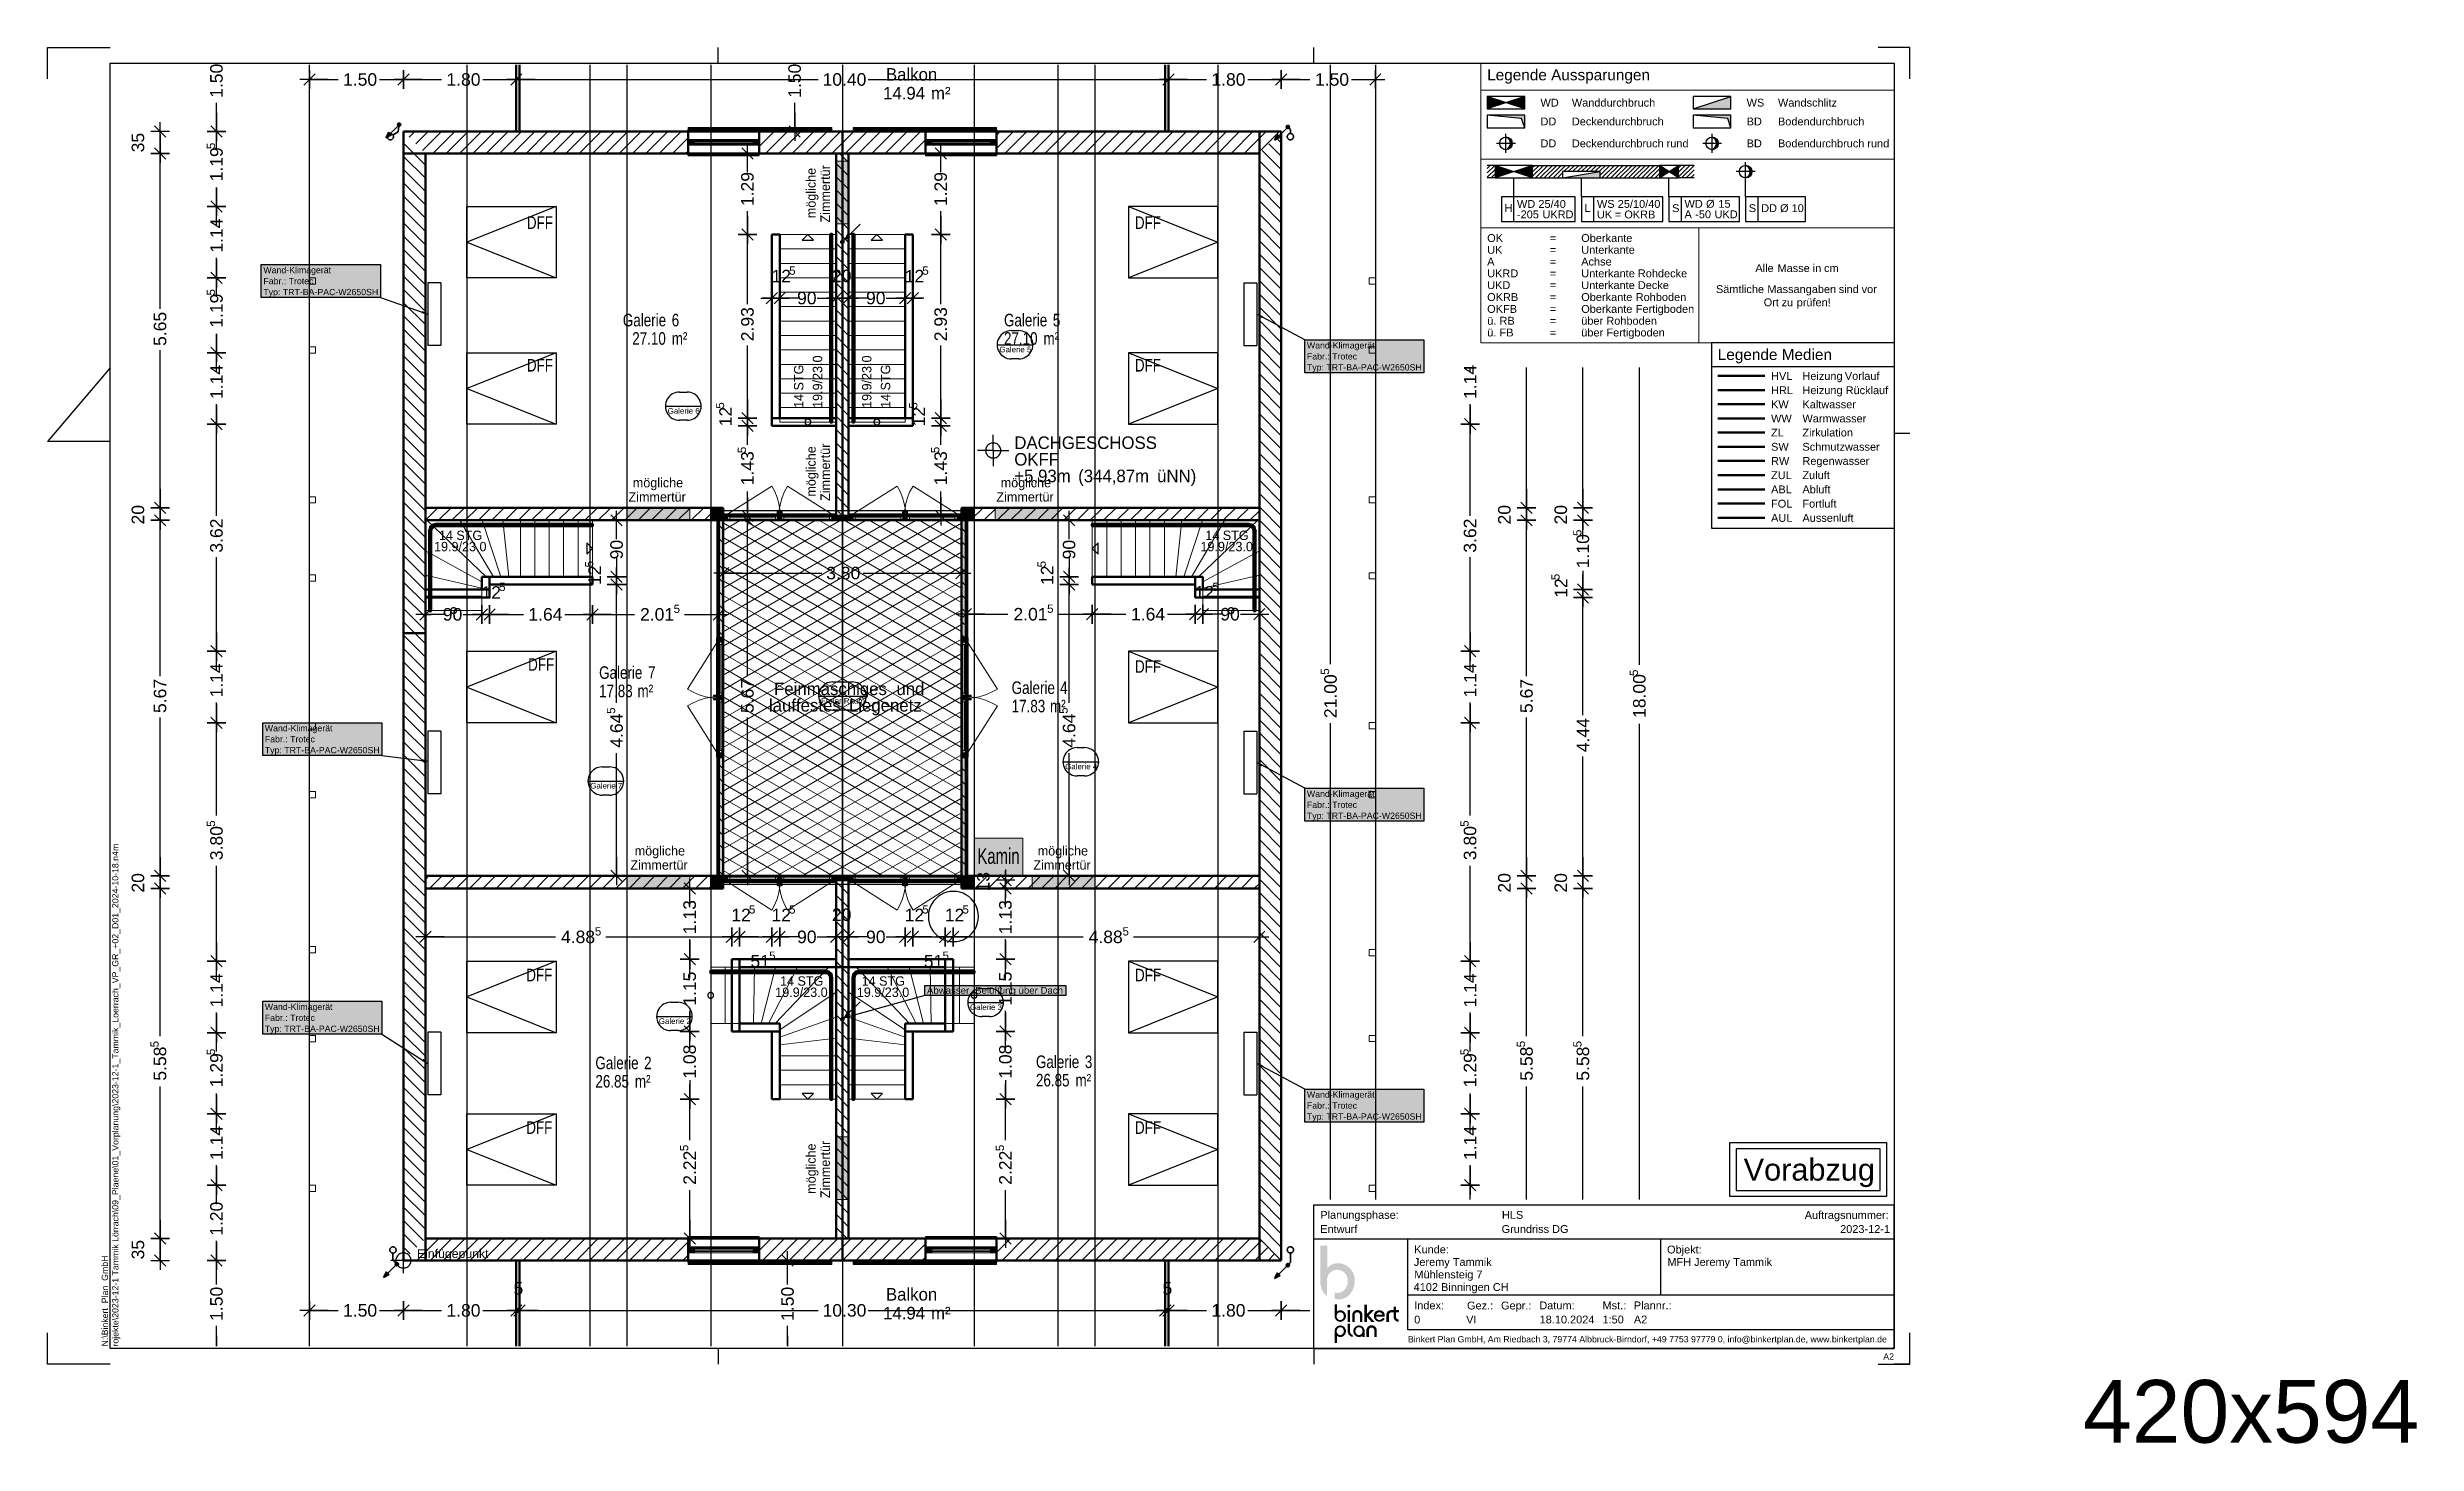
# Model space of a CAD drawing. Extents: x 0 to 756, y -25 to 420.
import ezdxf
from ezdxf.lldxf.tags import DXFTag

# ---------------------------------------------------------------- set-up
doc = ezdxf.new("R2010")
doc.units = 0
doc.layers.get('0').update_dxf_attribs({"lineweight": 25})
doc.layers.get('DEFPOINTS').update_dxf_attribs({"lineweight": 25})
for name, color, linetype, lineweight in [('A_Aussenwand', 7, 'Continuous', 25), ('A_Fenster', 7, 'Continuous', 25), ('A_Innenwand', 7, 'Continuous', 25), ('A_Raum', 7, 'Continuous', 25), ('Allgemein01', 7, 'Continuous', 13), ('Allgemein03', 7, 'Continuous', 25), ('Fenster', 7, 'Continuous', 13), ('Fenster-Flügel', 7, 'VERDECKT2_S2', 13), ('Fensterbank', 7, 'Continuous', 13), ('Pfosten_ Stützen', 7, 'Continuous', 13), ('Raumbezeichnung', 7, 'Continuous', 13), ('Sanitär', 7, 'Continuous', 25), ('Standard', 7, 'Continuous', 25), ('Stütze Holz', 7, 'Continuous', 13), ('Text Allgemein', 7, 'Continuous', 13), ('Treppe', 7, 'Continuous', 13), ('Verschattung', 7, 'Continuous', 13), ('Wand Holz nicht tragend', 7, 'Continuous', 13), ('Wand Holz tragend', 7, 'Continuous', 13), ('Wohnfläche-Rohbau', 7, 'Continuous', 13), ('X_Legende', 7, 'Continuous', 25), ('X_Plankopf_PB', 7, 'Continuous', 25), ('X_Planrahmen', 7, 'Continuous', 25), ('X_Stempel_Vorabzug', 7, 'Continuous', 25), ('X_Text', 7, 'Continuous', 25)]:
    doc.layers.add(name, color=color, linetype=linetype, lineweight=lineweight)
for name, color, linetype, lineweight, true_color in [('A_Dach', 1, 'Continuous', 25, 0xff0000), ('A_Dachfenster', 1, 'Continuous', 25, 0xff0000), ('H_Heizung', 1, 'Continuous', 25, 0xff0000), ('S_Regenwasser', 7, 'Continuous', 35, 0x0080ff), ('S_Schmutzwasser', 7, 'Continuous', 35, 0x808040), ('X_Einfuegepunkt', 1, 'Continuous', 25, 0xff0000)]:
    doc.layers.add(name, color=color, linetype=linetype, lineweight=lineweight, true_color=true_color)
doc.styles.get("Standard").update_dxf_attribs({"font": 'arial.ttf'})
tags = doc.linetypes.add('fein_strichliert', pattern=[4, 1, -2, 1]).pattern_tags.tags
tags[8:9] = [DXFTag(74, 4), DXFTag(75, 0), DXFTag(340, '0'), DXFTag(46, 0.0), DXFTag(50, 0.0), DXFTag(44, 0.0), DXFTag(45, 0.0)]
tags[6:7] = [DXFTag(74, 4), DXFTag(75, 0), DXFTag(340, '0'), DXFTag(46, 0.0), DXFTag(50, 0.0), DXFTag(44, 0.0), DXFTag(45, 0.0)]
tags[4:5] = [DXFTag(74, 4), DXFTag(75, 0), DXFTag(340, '0'), DXFTag(46, 0.0), DXFTag(50, 0.0), DXFTag(44, 0.0), DXFTag(45, 0.0)]
tags = doc.linetypes.add('VERDECKT2_S2', pattern=[0.27, 0.2, -0.07]).pattern_tags.tags
tags[6:7] = [DXFTag(74, 4), DXFTag(75, 0), DXFTag(340, '0'), DXFTag(46, 1.0), DXFTag(50, 0.0), DXFTag(44, 0.0), DXFTag(45, 0.0)]
tags[4:5] = [DXFTag(74, 4), DXFTag(75, 0), DXFTag(340, '0'), DXFTag(46, 1.0), DXFTag(50, 0.0), DXFTag(44, 0.0), DXFTag(45, 0.0)]

# ---------------------------------------------------------------- blocks, each defined once
blk = doc.blocks.new('Blockreferenz-A01I5YPYIE', base_point=(530.79, 266.7))
at = {"layer": 'X_Legende', "color": 0, "linetype": 'ByBlock', "lineweight": -2, "ltscale": 0.25}
for p, q in [((589, 325.81), (530.79, 325.81)), ((530.79, 325.81), (530.79, 266.7)), ((589, 325.81), (589, 266.7)), ((530.79, 318.24), (589, 318.24)), ((530.79, 266.7), (589, 266.7))]:
    blk.add_line(p, q, dxfattribs=at)
at = {"layer": 'X_Legende', "color": 1, "linetype": 'ByBlock', "lineweight": 70, "ltscale": 0.7, "true_color": 0xff0000}
blk.add_line((547.79, 315.23), (532.79, 315.23), dxfattribs=at)
at = {"layer": 'X_Legende', "color": 5, "linetype": 'fein_strichliert', "lineweight": 70, "ltscale": 0.49, "true_color": 0x0000ff}
blk.add_line((547.79, 310.68), (532.79, 310.68), dxfattribs=at)
at = {"layer": 'X_Legende', "color": 3, "linetype": 'ByBlock', "lineweight": 70, "ltscale": 0.7, "true_color": 0x00ff00}
blk.add_line((547.79, 306.18), (532.79, 306.18), dxfattribs=at)
at = {"layer": 'X_Legende', "color": 1, "linetype": 'fein_strichliert', "lineweight": 70, "ltscale": 0.49, "true_color": 0xff0000}
blk.add_line((547.79, 301.68), (532.79, 301.68), dxfattribs=at)
at = {"layer": 'X_Legende', "color": 230, "linetype": 'fein_strichliert', "lineweight": 70, "ltscale": 0.49, "true_color": 0xff0080}
blk.add_line((547.79, 297.18), (532.79, 297.18), dxfattribs=at)
at = {"layer": 'X_Legende', "color": 57, "linetype": 'ByBlock', "lineweight": 70, "ltscale": 0.7, "true_color": 0x808040}
blk.add_line((547.79, 292.64), (532.79, 292.64), dxfattribs=at)
at = {"layer": 'X_Legende', "color": 150, "linetype": 'fein_strichliert', "lineweight": 70, "ltscale": 0.49, "true_color": 0x0080ff}
blk.add_line((547.79, 288.13), (532.79, 288.13), dxfattribs=at)
at = {"layer": 'X_Legende', "color": 6, "linetype": 'ByBlock', "lineweight": 70, "ltscale": 0.7, "true_color": 0xff00ff}
blk.add_line((547.79, 283.59), (532.79, 283.59), dxfattribs=at)
at = {"layer": 'X_Legende', "color": 2, "linetype": 'ByBlock', "lineweight": 70, "ltscale": 0.7, "true_color": 0xffff00}
blk.add_line((547.79, 279.05), (532.79, 279.05), dxfattribs=at)
at = {"layer": 'X_Legende', "color": 24, "linetype": 'ByBlock', "lineweight": 70, "ltscale": 0.7, "true_color": 0x993300}
blk.add_line((547.79, 274.51), (532.79, 274.51), dxfattribs=at)
at = {"layer": 'X_Legende', "color": 70, "linetype": 'ByBlock', "lineweight": 70, "ltscale": 0.7, "true_color": 0x66ff33}
blk.add_line((547.79, 269.97), (532.79, 269.97), dxfattribs=at)
at = {"layer": 'X_Legende', "color": 0, "linetype": 'ByBlock', "lineweight": -2, "ltscale": 0.25, "attachment_point": 1}
for s, insert, char_height in [('{\\fArial;Legende Medien}', (532.79, 323.8), 3.5), ('{\\fArial;HVL}', (549.79, 316.46), 2.5), ('{\\fArial;HRL}', (549.79, 311.91), 2.5), ('{\\fArial;Heizung}', (559.79, 316.46), 2.5), ('{\\fArial;Heizung}', (559.79, 311.91), 2.5), ('{\\fArial;Vorlauf}', (573.31, 316.46), 2.5), ('{\\fArial;Rücklauf}', (573.57, 311.91), 2.5), ('{\\fArial;WW}', (549.79, 302.91), 2.5), ('{\\fArial;KW}', (549.79, 307.41), 2.5), ('{\\fArial;Warmwasser}', (559.79, 302.91), 2.5), ('{\\fArial;Kaltwasser}', (559.79, 307.41), 2.5), ('{\\fArial;ZL}', (549.79, 298.41), 2.5), ('{\\fArial;Zirkulation}', (559.79, 298.41), 2.5), ('{\\fArial;SW}', (549.79, 293.87), 2.5), ('{\\fArial;RW}', (549.79, 289.36), 2.5), ('{\\fArial;Schmutzwasser}', (559.79, 293.87), 2.5), ('{\\fArial;Regenwasser}', (559.79, 289.36), 2.5), ('{\\fArial;ABL}', (549.79, 280.28), 2.5), ('{\\fArial;ZUL}', (549.79, 284.82), 2.5), ('{\\fArial;Abluft}', (559.79, 280.28), 2.5), ('{\\fArial;Zuluft}', (559.79, 284.82), 2.5), ('{\\fArial;FOL}', (549.79, 275.74), 2.5), ('{\\fArial;Fortluft}', (559.79, 275.74), 2.5), ('{\\fArial;AUL}', (549.79, 271.2), 2.5), ('{\\fArial;Aussenluft}', (559.79, 271.2), 2.5)]:
    blk.add_mtext(s, dxfattribs=dict(at, insert=insert, char_height=char_height))
blk = doc.blocks.new('Blockreferenz-A01I5YQ0IE', base_point=(404, 0))
at = {"layer": 'X_Plankopf_PB', "linetype": 'ByBlock', "lineweight": -2, "ltscale": 0.25, "true_color": 0x380282}
for points in [[(414.73, 26.52), (414.69, 27.42), (414.41, 28.28), (413.91, 29.03), (413.23, 29.62), (412.41, 30.01), (411.53, 30.16), (410.7, 30.09), (409.92, 29.81), (409.23, 29.34), (408.69, 28.71), (408.32, 27.97), (408.14, 27.16), (408.14, 21.75), (407.09, 22.84), (406.37, 24.18), (406.04, 25.66), (406.04, 37.86), (408.23, 37.86), (408.23, 30.74), (409.21, 31.59), (410.4, 32.11), (411.68, 32.29), (413.11, 32.06), (414.44, 31.47), (415.56, 30.55), (416.4, 29.37), (416.89, 28), (417.01, 26.56), (416.83, 25), (416.28, 23.53), (415.37, 22.24), (414.57, 21.54), (413.63, 21.04), (412.59, 20.78), (411.53, 20.76), (411.07, 20.79), (410.62, 20.86), (410.62, 22.85), (411.07, 22.79), (411.52, 22.77), (412.24, 22.85), (412.91, 23.1), (413.5, 23.51), (413.98, 24.05), (414.41, 24.81), (414.67, 25.64)], [(414.63, 18.57), (414.65, 18.7), (414.69, 18.82), (414.77, 18.92), (414.87, 19), (414.99, 19.04), (415.12, 19.06), (415.24, 19.04), (415.36, 19), (415.46, 18.92), (415.54, 18.82), (415.59, 18.7), (415.6, 18.57), (415.59, 18.45), (415.54, 18.33), (415.46, 18.23), (415.36, 18.15), (415.24, 18.1), (415.12, 18.09), (414.99, 18.1), (414.87, 18.15), (414.77, 18.23), (414.69, 18.33), (414.65, 18.45)], [(418.66, 15.85), (418.6, 16.06), (418.49, 16.25), (418.33, 16.41), (418.14, 16.52), (417.92, 16.57), (417.7, 16.57), (417.49, 16.52), (417.3, 16.41), (417.14, 16.25), (417.02, 16.06), (416.96, 15.85), (416.96, 13.55), (416.2, 13.55), (416.2, 16.08), (416.36, 16.49), (416.62, 16.84), (416.97, 17.11), (417.38, 17.27), (417.81, 17.31), (418.25, 17.27), (418.66, 17.11), (419, 16.84), (419.27, 16.49), (419.42, 16.08), (419.42, 13.55), (418.66, 13.55)], [(420.09, 13.55), (420.09, 19.07), (420.86, 19.07), (420.86, 16.01), (422.16, 17.31), (423.14, 17.31), (421.44, 15.61), (423.3, 13.55), (422.31, 13.55), (420.86, 15.19), (420.86, 13.55)], [(427.12, 13.55), (427.12, 16.15), (427.25, 16.47), (427.44, 16.76), (427.7, 17), (428.11, 17.21), (428.56, 17.31), (429.36, 17.31), (429.36, 18.44), (430.12, 18.44), (430.12, 17.31), (431.06, 17.31), (431.06, 16.6), (430.12, 16.6), (430.12, 15.12), (430.2, 14.87), (430.34, 14.64), (430.53, 14.46), (430.76, 14.34), (431.02, 14.28), (431.02, 13.55), (430.54, 13.64), (430.1, 13.86), (429.74, 14.19), (429.49, 14.61), (429.36, 15.08), (429.36, 16.6), (428.64, 16.6), (428.39, 16.52), (428.17, 16.38), (427.99, 16.17), (427.88, 15.93), (427.88, 13.55)], [(415.5, 12.97), (415.5, 10.57), (415.52, 10.25), (415.64, 9.95), (415.83, 9.69), (416.08, 9.5), (416.38, 9.38), (416.38, 8.7), (415.89, 8.83), (415.45, 9.08), (415.1, 9.44), (414.86, 9.88), (414.74, 10.37), (414.74, 12.97)], [(420.74, 11.21), (420.9, 11.62), (421.16, 11.97), (421.51, 12.24), (421.92, 12.4), (422.35, 12.45), (422.79, 12.4), (423.2, 12.24), (423.54, 11.97), (423.81, 11.62), (423.96, 11.21), (423.96, 8.69), (423.2, 8.69), (423.2, 10.99), (423.14, 11.2), (423.03, 11.39), (422.87, 11.54), (422.68, 11.65), (422.46, 11.7), (422.24, 11.7), (422.03, 11.65), (421.84, 11.54), (421.68, 11.39), (421.56, 11.2), (421.5, 10.99), (421.5, 8.69), (420.74, 8.69)]]:
    blk.add_hatch(color=196, dxfattribs=at).paths.add_polyline_path(points)
at = {"layer": 'X_Plankopf_PB', "color": 0, "linetype": 'ByBlock', "lineweight": -2, "ltscale": 0.25}
for p, q in [((404, 5), (404, 50.91)), ((404, 50.91), (589, 50.91)), ((589, 5), (589, 50.91)), ((589, 39.9), (404, 39.9)), ((433.96, 11.04), (433.96, 39.9)), ((514.61, 22.05), (514.61, 39.9)), ((589, 22.05), (433.96, 22.05)), ((589, 11.04), (433.96, 11.04)), ((404, 5), (589, 5)), ((594, 0), (589, 0)), ((594, 0), (594, 5))]:
    blk.add_line(p, q, dxfattribs=at)
at = {"layer": 'X_Plankopf_PB', "color": 196, "linetype": 'ByBlock', "lineweight": -2, "ltscale": 0.25, "true_color": 0x380282}
for points in [[(411.29, 19.12), (410.62, 14.94), (410.56, 15.43)], [(411.29, 19.12), (410.56, 15.43), (410.56, 19.12)], [(411.29, 19.12), (410.8, 14.48), (410.62, 14.94)], [(411.29, 19.12), (411.1, 14.09), (410.8, 14.48)], [(411.29, 19.12), (411.24, 15.37), (411.1, 14.09)], [(411.24, 15.37), (411.1, 14.09), (411.28, 15.02)], [(411.28, 15.72), (411.29, 19.12), (411.24, 15.37)], [(411.29, 16.89), (411.28, 15.72), (411.29, 19.12)], [(411.41, 16.03), (411.29, 16.89), (411.28, 15.72)], [(411.8, 17.16), (411.41, 16.03), (411.29, 16.89)], [(411.61, 16.29), (411.8, 17.16), (411.41, 16.03)], [(411.84, 16.47), (411.61, 16.29), (411.8, 17.16)], [(412.38, 17.26), (411.84, 16.47), (411.8, 17.16)], [(412.38, 17.26), (412.09, 16.58), (411.84, 16.47)], [(412.38, 17.26), (412.38, 16.61), (412.09, 16.58)], [(412.52, 16.6), (412.38, 16.61), (412.38, 17.26)], [(412.52, 16.6), (412.38, 17.26), (412.85, 17.19)], [(412.52, 16.6), (412.85, 17.19), (412.65, 16.58)], [(412.91, 16.47), (412.65, 16.58), (412.85, 17.19)], [(412.91, 16.47), (412.85, 17.19), (413.29, 17.01)], [(412.91, 16.47), (413.29, 17.01), (413.15, 16.29)], [(413.34, 16.03), (413.15, 16.29), (413.29, 17.01)], [(413.34, 16.03), (413.29, 17.01), (413.66, 16.71)], [(413.34, 16.03), (413.66, 16.71), (413.47, 15.72)], [(413.66, 16.71), (413.52, 15.37), (413.47, 15.72)], [(413.7, 14.13), (413.47, 15.02), (413.52, 15.37)], [(413.7, 14.13), (413.66, 16.71), (413.52, 15.37)], [(413.95, 16.33), (413.7, 14.13), (413.66, 16.71)], [(413.97, 14.51), (413.95, 16.33), (413.7, 14.13)], [(414.13, 15.89), (413.97, 14.51), (413.95, 16.33)], [(414.14, 14.95), (414.13, 15.89), (413.97, 14.51)], [(414.2, 15.42), (414.14, 14.95), (414.13, 15.89)], [(414.74, 13.55), (414.74, 17.32), (415.5, 13.55), (415.5, 17.32)], [(423.14, 15.95), (423.13, 15), (423.1, 15.48)], [(423.13, 15), (423.14, 15.95), (423.29, 14.55)], [(423.14, 15.95), (423.29, 14.55), (423.31, 16.38)], [(423.29, 14.55), (423.31, 16.38), (423.56, 14.15)], [(423.31, 16.38), (423.56, 14.15), (423.59, 16.75)], [(423.56, 14.15), (423.59, 16.75), (423.93, 13.84)], [(423.95, 17.04), (423.8, 15.8), (423.59, 16.75)], [(423.8, 15.8), (423.59, 16.75), (423.8, 15.17)], [(423.59, 16.75), (423.8, 15.17), (423.93, 13.84)], [(423.92, 16.05), (423.95, 17.04), (423.8, 15.8)], [(426.59, 15.17), (423.8, 15.17), (423.8, 15.8)], [(426.59, 15.17), (423.8, 15.8), (425.83, 15.8)], [(423.8, 15.17), (423.93, 13.84), (423.84, 14.91)], [(424.09, 16.27), (423.92, 16.05), (423.95, 17.04)], [(424.09, 16.27), (423.95, 17.04), (424.38, 17.21)], [(424.09, 16.27), (424.38, 17.21), (424.31, 16.44)], [(424.56, 16.55), (424.31, 16.44), (424.38, 17.21)], [(424.56, 16.55), (424.38, 17.21), (424.85, 17.26)], [(424.56, 16.55), (424.85, 17.26), (424.84, 16.6)], [(424.84, 16.6), (424.85, 17.26), (425.11, 16.56)], [(424.85, 17.26), (425.11, 16.56), (425.29, 17.21)], [(425.11, 16.56), (425.29, 17.21), (425.36, 16.45)], [(425.29, 17.21), (425.36, 16.45), (425.72, 17.05)], [(425.36, 16.45), (425.72, 17.05), (425.58, 16.28)], [(425.74, 16.06), (425.58, 16.28), (425.72, 17.05)], [(425.74, 16.06), (425.72, 17.05), (426.08, 16.78)], [(425.74, 16.06), (426.08, 16.78), (425.83, 15.8)], [(426.59, 15.17), (425.83, 15.8), (426.08, 16.78)], [(426.59, 15.17), (426.08, 16.78), (426.36, 16.43)], [(426.59, 15.17), (426.36, 16.43), (426.53, 16.01)], [(426.59, 15.17), (426.53, 16.01), (426.59, 15.56)], [(411.29, 6.84), (410.56, 10.53), (410.62, 11.02)], [(411.29, 6.84), (410.56, 6.84), (410.56, 10.53)], [(411.29, 6.84), (410.62, 11.02), (410.8, 11.48)], [(411.29, 6.84), (410.8, 11.48), (411.1, 11.87)], [(411.45, 13.81), (411.1, 14.09), (411.28, 15.02)], [(411.47, 12.16), (411.28, 10.94), (411.1, 11.87)], [(411.28, 10.94), (411.1, 11.87), (411.24, 10.59)], [(411.1, 11.87), (411.24, 10.59), (411.29, 6.84)], [(411.24, 10.59), (411.29, 6.84), (411.28, 10.24)], [(411.45, 13.81), (411.28, 15.02), (411.41, 14.7)], [(411.41, 11.26), (411.47, 12.16), (411.28, 10.94)], [(411.29, 6.84), (411.28, 10.24), (411.29, 9.08)], [(411.28, 10.24), (411.29, 9.08), (411.41, 9.93)], [(411.29, 9.08), (411.41, 9.93), (411.8, 8.8)], [(411.45, 13.81), (411.41, 14.7), (411.61, 14.45)], [(411.61, 11.51), (411.41, 11.26), (411.47, 12.16)], [(411.41, 9.93), (411.8, 8.8), (411.61, 9.67)], [(411.45, 13.81), (411.61, 14.45), (411.86, 13.63)], [(411.91, 12.35), (411.61, 11.51), (411.47, 12.16)], [(411.61, 14.45), (411.84, 14.27), (411.86, 13.63)], [(411.91, 12.35), (411.84, 11.7), (411.61, 11.51)], [(411.8, 8.8), (411.61, 9.67), (411.84, 9.49)], [(412.38, 8.71), (411.8, 8.8), (411.84, 9.49)], [(411.84, 14.27), (411.86, 13.63), (412.09, 14.16)], [(411.91, 12.35), (412.09, 11.8), (411.84, 11.7)], [(412.38, 8.71), (411.84, 9.49), (412.09, 9.39)], [(411.86, 13.63), (412.09, 14.16), (412.31, 13.55)], [(411.91, 12.35), (412.38, 12.41), (412.09, 11.8)], [(412.09, 14.16), (412.31, 13.55), (412.38, 14.12)], [(412.38, 12.41), (412.38, 11.84), (412.09, 11.8)], [(412.38, 8.71), (412.09, 9.39), (412.38, 9.35)], [(412.31, 13.55), (412.38, 14.12), (412.44, 13.55)], [(412.38, 14.12), (412.44, 13.55), (412.66, 14.16)], [(412.85, 12.34), (412.66, 11.8), (412.38, 12.41)], [(412.66, 11.8), (412.38, 12.41), (412.38, 11.84)], [(412.85, 8.77), (412.38, 8.71), (412.52, 9.36)], [(412.38, 8.71), (412.38, 9.35), (412.52, 9.36)], [(412.44, 13.55), (412.66, 14.16), (412.9, 13.63)], [(412.85, 8.77), (412.52, 9.36), (412.65, 9.38)], [(412.85, 8.77), (412.65, 9.38), (412.91, 9.49)], [(412.66, 14.16), (412.9, 13.63), (412.91, 14.27)], [(412.91, 11.7), (412.85, 12.34), (412.66, 11.8)], [(413.3, 12.15), (412.91, 11.7), (412.85, 12.34)], [(412.85, 8.77), (412.91, 9.49), (413.29, 8.96)], [(412.9, 13.63), (412.91, 14.27), (413.33, 13.83)], [(412.91, 14.27), (413.15, 14.45), (413.33, 13.83)], [(413.3, 12.15), (413.15, 11.51), (412.91, 11.7)], [(412.91, 9.49), (413.15, 9.67), (413.29, 8.96)], [(413.15, 14.45), (413.33, 13.83), (413.34, 14.7)], [(413.34, 11.26), (413.3, 12.15), (413.15, 11.51)], [(413.15, 9.67), (413.29, 8.96), (413.34, 9.93)], [(413.29, 8.96), (413.34, 9.93), (413.66, 9.25)], [(413.68, 11.86), (413.34, 11.26), (413.3, 12.15)], [(413.33, 13.83), (413.34, 14.7), (413.7, 14.13)], [(413.34, 14.7), (413.7, 14.13), (413.47, 15.02)], [(413.47, 10.94), (413.68, 11.86), (413.34, 11.26)], [(413.34, 9.93), (413.66, 9.25), (413.47, 10.24)], [(413.52, 10.59), (413.47, 10.94), (413.68, 11.86)], [(413.47, 10.24), (413.52, 10.59), (413.66, 9.25)], [(413.52, 10.59), (413.66, 9.25), (413.68, 11.86)], [(413.66, 9.25), (413.68, 11.86), (413.95, 9.63)], [(413.68, 11.86), (413.95, 9.63), (413.96, 11.47)], [(413.95, 9.63), (413.96, 11.47), (414.13, 10.07)], [(413.96, 11.47), (414.13, 10.07), (414.14, 11.02)], [(414.13, 10.07), (414.14, 11.02), (414.2, 10.54)], [(416.53, 10.54), (416.59, 11.02), (416.59, 10.07)], [(416.59, 11.02), (416.59, 10.07), (416.76, 11.47)], [(416.59, 10.07), (416.76, 11.47), (416.78, 9.63)], [(416.76, 11.47), (416.78, 9.63), (417.05, 11.86)], [(416.78, 9.63), (417.05, 11.86), (417.06, 9.25)], [(417.05, 11.86), (417.26, 10.94), (417.43, 12.15)], [(417.06, 9.25), (417.21, 10.59), (417.05, 11.86)], [(417.21, 10.59), (417.05, 11.86), (417.26, 10.94)], [(417.26, 10.24), (417.06, 9.25), (417.21, 10.59)], [(417.44, 8.96), (417.26, 10.24), (417.06, 9.25)], [(417.26, 10.94), (417.43, 12.15), (417.39, 11.26)], [(417.39, 9.93), (417.44, 8.96), (417.26, 10.24)], [(417.58, 11.51), (417.39, 11.26), (417.43, 12.15)], [(417.44, 8.96), (417.39, 9.93), (417.58, 9.67)], [(417.58, 11.51), (417.43, 12.15), (417.87, 12.34)], [(417.88, 8.77), (417.44, 8.96), (417.58, 9.67)], [(417.58, 11.51), (417.87, 12.34), (417.82, 11.7)], [(417.88, 8.77), (417.58, 9.67), (417.82, 9.49)], [(418.07, 11.8), (417.82, 11.7), (417.87, 12.34)], [(417.88, 8.77), (417.82, 9.49), (418.08, 9.38)], [(418.07, 11.8), (417.87, 12.34), (418.35, 12.41)], [(417.88, 8.77), (418.08, 9.38), (418.35, 8.71)], [(418.07, 11.8), (418.35, 12.41), (418.35, 11.84)], [(418.08, 9.38), (418.2, 9.36), (418.35, 8.71)], [(418.2, 9.36), (418.35, 8.71), (418.35, 9.35)], [(418.82, 12.35), (418.35, 11.84), (418.35, 12.41)], [(418.82, 12.35), (418.64, 11.8), (418.35, 11.84)], [(418.35, 9.35), (418.93, 8.8), (418.64, 9.39)], [(418.35, 8.71), (418.35, 9.35), (418.93, 8.8)], [(418.82, 12.35), (418.89, 11.7), (418.64, 11.8)], [(418.64, 9.39), (418.89, 9.49), (418.93, 8.8)], [(418.82, 12.35), (419.26, 12.16), (418.89, 11.7)], [(419.26, 12.16), (419.12, 11.51), (418.89, 11.7)], [(418.89, 9.49), (418.93, 8.8), (419.12, 9.67)], [(418.93, 8.8), (419.12, 9.67), (419.44, 9.08)], [(419.32, 11.26), (419.26, 12.16), (419.12, 11.51)], [(419.12, 9.67), (419.44, 9.08), (419.32, 9.93)], [(419.63, 11.87), (419.32, 11.26), (419.26, 12.16)], [(419.45, 10.94), (419.63, 11.87), (419.32, 11.26)], [(419.44, 9.08), (419.32, 9.93), (419.45, 10.24)], [(420.17, 8.69), (419.44, 9.08), (419.45, 10.24)], [(420.17, 8.69), (419.44, 8.69), (419.44, 9.08)], [(419.49, 10.59), (419.45, 10.94), (419.63, 11.87)], [(420.17, 8.69), (419.45, 10.24), (419.49, 10.59)], [(420.17, 8.69), (419.49, 10.59), (419.63, 11.87)], [(420.17, 8.69), (419.63, 11.87), (419.93, 11.48)], [(420.17, 8.69), (419.93, 11.48), (420.11, 11.02)], [(420.17, 8.69), (420.11, 11.02), (420.17, 10.53)], [(423.93, 13.84), (423.84, 14.91), (423.95, 14.67)], [(424.36, 13.63), (423.93, 13.84), (423.95, 14.67)], [(424.36, 13.63), (423.95, 14.67), (424.12, 14.46)], [(424.36, 13.63), (424.12, 14.46), (424.33, 14.29)], [(424.36, 13.63), (424.33, 14.29), (424.57, 14.19)], [(424.36, 13.63), (424.57, 14.19), (424.84, 13.55)], [(424.57, 14.19), (424.84, 14.15), (424.84, 13.55)], [(424.84, 14.15), (424.84, 13.55), (425.19, 14.21)], [(424.84, 13.55), (425.19, 14.21), (425.35, 13.62)], [(425.19, 14.21), (425.35, 13.62), (425.51, 14.36)], [(425.35, 13.62), (425.51, 14.36), (425.83, 13.82)], [(425.51, 14.36), (425.78, 14.58), (425.83, 13.82)], [(425.78, 14.58), (425.83, 13.82), (426, 14.86)], [(425.83, 13.82), (426, 14.86), (426.25, 14.13)], [(426, 14.86), (426.25, 14.13), (426.57, 14.53)]]:
    blk.add_solid(points, dxfattribs=at)
at = {"layer": 'X_Plankopf_PB', "color": 0, "linetype": 'ByBlock', "lineweight": -2, "ltscale": 0.25, "attachment_point": 1}
for s, insert, char_height in [('{\\fArial;Planungsphase:}', (406, 48.91), 2.5), ('{\\fArial;Auftragsnummer:}', (560.53, 48.87), 2.5), ('{\\fArial;Kunde:}', (435.96, 37.9), 2.5), ('{\\fArial;Objekt:}', (516.61, 37.86), 2.5), ('{\\fArial;2023-12-1}', (571.82, 44.4), 2.5), ('{\\fArial;0}', (435.96, 15.53), 2.5), ('{\\fArial;Index:}', (435.96, 20.04), 2.5), ('{\\fArial;Gez.:}', (452.81, 20), 2.5), ('{\\fArial;Gepr.:}', (463.66, 20), 2.5), ('{\\fArial;Datum:}', (475.87, 20.04), 2.5), ('{\\fArial;1:50}', (496.02, 15.54), 2.5), ('{\\fArial;Mst.:}', (496.02, 20.04), 2.5), ('{\\fArial;A2}', (506.02, 15.54), 2.5), ('{\\fArial;Plannr.:}', (506.02, 20.04), 2.5), ('{\\fArial;Binkert Plan GmbH, Am Riedbach 3, 79774 Albbruck-Birndorf, +49 7753 97779 0, info@binkertplan.de, www.binkertplan.de}', (433.96, 9), 2)]:
    blk.add_mtext(s, dxfattribs=dict(at, insert=insert, char_height=char_height))
at = {"layer": 'X_Plankopf_PB', "color": 0, "lineweight": -2, "attachment_point": 1}
for s, insert, char_height in [('{\\fArial;HLS}', (463.94, 48.91), 2.5), ('{\\fArial;Entwurf}', (405.99, 44.4), 2.5), ('{\\fArial;Grundriss DG}', (463.84, 44.4), 2.5), ('{\\fArial;Jeremy Tammik}', (435.85, 33.9), 2.5), ('{\\fArial;MFH Jeremy Tammik}', (516.72, 33.9), 2.5), ('{\\fArial;4102 Binningen CH}', (435.79, 25.9), 2.5), ('{\\fArial;Mühlensteig 7}', (436.01, 29.9), 2.5), ('{\\fArial;VI}', (452.53, 15.54), 2.5), ('{\\fArial;18.10.2024}', (475.96, 15.54), 2.5), ('{\\fArial;A2}', (585.58, 3.5), 2)]:
    blk.add_mtext(s, dxfattribs=dict(at, insert=insert, char_height=char_height))
blk = doc.blocks.new('Blockreferenz-A01I5YQ2IE', base_point=(457.24, 325.81))
at = {"layer": 'X_Legende', "linetype": 'ByBlock', "lineweight": -2, "ltscale": 0.25, "true_color": 0xff0000}
for points in [[(465.24, 391.38), (465.76, 391.31), (466.24, 391.12), (466.66, 390.8), (466.97, 390.38), (467.17, 389.9), (467.24, 389.38), (467.17, 388.87), (466.97, 388.38), (466.66, 387.97), (466.24, 387.65), (465.76, 387.45), (465.24, 387.38), (465.75, 387.65), (466.16, 388.05), (466.46, 388.54), (466.61, 389.1), (466.61, 389.67), (466.46, 390.22), (466.16, 390.72), (465.75, 391.11)], [(530.99, 391.38), (531.5, 391.31), (531.99, 391.12), (532.4, 390.8), (532.72, 390.38), (532.92, 389.9), (532.99, 389.38), (532.92, 388.87), (532.72, 388.38), (532.4, 387.97), (531.99, 387.65), (531.5, 387.45), (530.99, 387.38), (531.49, 387.65), (531.91, 388.05), (532.2, 388.54), (532.36, 389.1), (532.36, 389.67), (532.2, 390.22), (531.91, 390.72), (531.49, 391.11)], [(541.68, 382.38), (542.2, 382.32), (542.68, 382.12), (543.1, 381.8), (543.41, 381.38), (543.61, 380.9), (543.68, 380.38), (543.61, 379.87), (543.41, 379.38), (543.1, 378.97), (542.68, 378.65), (542.2, 378.45), (541.68, 378.38), (542.19, 378.66), (542.6, 379.05), (542.9, 379.54), (543.05, 380.1), (543.05, 380.67), (542.9, 381.22), (542.6, 381.72), (542.19, 382.11)]]:
    blk.add_hatch(color=1, dxfattribs=at).paths.add_polyline_path(points)
at = {"layer": 'X_Legende', "color": 0, "linetype": 'ByBlock', "lineweight": 18, "ltscale": 0.18}
for p, q in [((589, 415), (457.24, 415)), ((457.24, 325.81), (457.24, 415)), ((589, 325.81), (589, 415)), ((589, 406.38), (457.24, 406.38)), ((589, 384.38), (457.24, 384.38)), ((589, 362.49), (457.24, 362.49)), ((526.74, 325.81), (526.74, 362.49)), ((589, 325.81), (457.24, 325.81))]:
    blk.add_line(p, q, dxfattribs=at)
at = {"layer": 'X_Legende', "color": 1, "linetype": 'ByBlock', "lineweight": -2, "ltscale": 0.25, "true_color": 0xff0000}
for p, q in [((459.24, 404.38), (459.24, 400.38)), ((471.24, 404.38), (459.24, 404.38)), ((471.24, 400.38), (459.24, 404.38)), ((471.24, 404.38), (459.24, 400.38)), ((471.24, 400.38), (471.24, 404.38)), ((536.99, 404.38), (524.99, 404.38)), ((524.99, 404.38), (524.99, 400.38)), ((524.99, 400.38), (536.99, 404.38)), ((536.99, 400.38), (536.99, 404.38)), ((459.24, 400.38), (471.24, 400.38)), ((470.2, 397.34), (459.24, 398.38)), ((471.24, 398.38), (459.24, 398.38)), ((459.24, 398.38), (459.24, 394.38)), ((459.24, 394.38), (471.24, 394.38)), ((471.24, 394.38), (470.2, 397.34)), ((471.24, 394.38), (471.24, 398.38)), ((524.99, 400.38), (536.99, 400.38)), ((536.99, 398.38), (524.99, 398.38)), ((535.95, 397.34), (524.99, 398.38)), ((524.99, 398.38), (524.99, 394.38)), ((524.99, 394.38), (536.99, 394.38)), ((536.99, 394.38), (535.95, 397.34)), ((536.99, 394.38), (536.99, 398.38)), ((468.24, 389.38), (462.24, 389.38)), ((465.24, 386.38), (465.24, 392.38)), ((533.99, 389.38), (527.99, 389.38)), ((530.99, 386.38), (530.99, 392.38)), ((473.74, 378.38), (461.74, 382.38)), ((473.74, 382.38), (461.74, 378.38)), ((473.74, 382.38), (461.74, 382.38)), ((461.74, 382.38), (461.74, 378.38)), ((461.74, 378.38), (473.74, 378.38)), ((467.74, 372.38), (467.74, 378.38)), ((473.74, 378.38), (473.74, 382.38)), ((495.29, 380.38), (483.29, 380.38)), ((483.29, 380.38), (483.29, 378.38)), ((483.29, 378.38), (495.29, 380.38)), ((483.29, 378.38), (495.29, 378.38)), ((489.29, 372.38), (489.29, 378.38)), ((495.29, 378.38), (495.29, 380.38)), ((514.22, 382.38), (514.22, 378.38)), ((520.22, 382.38), (514.22, 382.38)), ((514.22, 378.38), (520.22, 382.38)), ((520.22, 378.38), (514.22, 382.38)), ((514.22, 378.38), (520.22, 378.38)), ((517.22, 372.38), (517.22, 378.38)), ((520.22, 378.38), (520.22, 382.38)), ((544.68, 380.38), (538.68, 380.38)), ((541.68, 377.38), (541.68, 383.38)), ((487.29, 372.38), (463.78, 372.38)), ((463.78, 372.38), (463.78, 364.49)), ((467.74, 364.49), (467.74, 372.38)), ((487.29, 364.49), (487.29, 372.38)), ((515.22, 372.38), (489.29, 372.38)), ((489.29, 372.38), (489.29, 364.49)), ((493.25, 364.49), (493.25, 372.38)), ((515.22, 364.49), (515.22, 372.38)), ((539.68, 372.38), (517.22, 372.38)), ((517.22, 372.38), (517.22, 364.49)), ((521.18, 364.49), (521.18, 372.38)), ((539.68, 364.49), (539.68, 372.38)), ((541.68, 372.38), (541.68, 377.38)), ((560.79, 372.38), (541.68, 372.38)), ((541.68, 372.38), (541.68, 364.49)), ((545.64, 364.49), (545.64, 372.38)), ((560.79, 364.49), (560.79, 372.38)), ((463.78, 364.49), (487.29, 364.49)), ((489.29, 364.49), (515.22, 364.49)), ((517.22, 364.49), (539.68, 364.49)), ((541.68, 364.49), (560.79, 364.49))]:
    blk.add_line(p, q, dxfattribs=at)
at = {"layer": 'X_Legende', "color": 8, "lineweight": -2, "true_color": 0x808080}
for p, q in [((459.24, 380), (461.63, 382.38)), ((459.24, 381.41), (460.22, 382.38)), ((459.24, 378.58), (461.74, 381.08)), ((460.46, 378.38), (461.74, 379.67)), ((473.74, 378.94), (477.19, 382.38)), ((473.74, 380.35), (475.77, 382.38)), ((473.74, 381.77), (474.36, 382.38)), ((474.6, 378.38), (478.6, 382.38)), ((476.02, 378.38), (480.02, 382.38)), ((477.43, 378.38), (481.43, 382.38)), ((478.85, 378.38), (482.85, 382.38)), ((480.26, 378.38), (484.26, 382.38)), ((481.67, 378.38), (483.29, 380)), ((483.09, 378.38), (483.29, 378.59)), ((483.67, 380.38), (485.67, 382.38)), ((485.09, 380.38), (487.09, 382.38)), ((486.5, 380.38), (488.5, 382.38)), ((487.92, 380.38), (489.92, 382.38)), ((489.33, 380.38), (491.33, 382.38)), ((490.74, 380.38), (492.74, 382.38)), ((492.16, 380.38), (494.16, 382.38)), ((493.57, 380.38), (495.57, 382.38)), ((494.99, 380.38), (496.99, 382.38)), ((495.29, 379.28), (498.4, 382.38)), ((495.82, 378.38), (499.82, 382.38)), ((497.23, 378.38), (501.23, 382.38)), ((498.64, 378.38), (502.64, 382.38)), ((500.06, 378.38), (504.06, 382.38)), ((501.47, 378.38), (505.47, 382.38)), ((502.89, 378.38), (506.89, 382.38)), ((504.3, 378.38), (508.3, 382.38)), ((505.72, 378.38), (509.72, 382.38)), ((507.13, 378.38), (511.13, 382.38)), ((508.54, 378.38), (512.54, 382.38)), ((509.96, 378.38), (513.96, 382.38)), ((511.37, 378.38), (514.22, 381.23)), ((512.79, 378.38), (514.22, 379.82)), ((514.2, 378.38), (514.22, 378.41)), ((520.22, 378.75), (523.86, 382.38)), ((520.22, 380.16), (522.44, 382.38)), ((520.22, 381.58), (521.03, 382.38)), ((521.27, 378.38), (525.22, 382.33)), ((522.69, 378.38), (525.22, 380.92)), ((524.1, 378.38), (525.22, 379.51))]:
    blk.add_line(p, q, dxfattribs=at)
at = {"layer": 'X_Legende', "color": 8, "linetype": 'ByBlock', "lineweight": -2, "ltscale": 0.25, "true_color": 0x808080}
for p, q in [((461.74, 382.38), (459.24, 382.38)), ((461.74, 378.38), (459.24, 378.38)), ((473.74, 382.38), (514.22, 382.38)), ((473.74, 378.38), (483.29, 378.38)), ((495.29, 378.38), (514.22, 378.38)), ((525.22, 382.38), (520.22, 382.38)), ((525.22, 378.38), (520.22, 378.38))]:
    blk.add_line(p, q, dxfattribs=at)
at = {"layer": 'X_Legende', "color": 1, "linetype": 'ByBlock', "lineweight": -2, "ltscale": 0.25, "true_color": 0xff0000}
for centre in [(465.24, 389.38), (530.99, 389.38), (541.68, 380.38)]:
    blk.add_circle(centre, 2, dxfattribs=at)
for centre in [(464.5, 389.38), (530.24, 389.38), (540.94, 380.38)]:
    blk.add_ellipse(centre, major_axis=(0.74, -2), ratio=1, start_param=0, end_param=2.428543, dxfattribs=at)
for points in [[(459.24, 404.38), (465.24, 402.38), (459.24, 400.38)], [(465.24, 402.38), (471.24, 404.38), (471.24, 400.38)], [(524.99, 400.38), (536.99, 404.38), (536.99, 400.38)], [(459.24, 398.38), (471.24, 398.38), (470.2, 397.34), (471.24, 394.38)], [(524.99, 398.38), (536.99, 398.38), (535.95, 397.34), (536.99, 394.38)], [(461.74, 382.38), (467.74, 380.38), (461.74, 378.38)], [(467.74, 380.38), (473.74, 382.38), (473.74, 378.38)], [(483.29, 378.38), (495.29, 380.38), (495.29, 378.38)], [(514.22, 378.38), (514.22, 382.38), (517.22, 380.38)], [(520.22, 378.38), (517.22, 380.38), (520.22, 382.38)]]:
    blk.add_solid(points, dxfattribs=at)
at = {"layer": 'X_Legende', "color": 0, "linetype": 'ByBlock', "lineweight": -2, "ltscale": 0.25, "attachment_point": 1}
for s, insert, char_height in [('{\\fArial;Legende Aussparungen}', (459.24, 412.99), 3.5), ('{\\fArial;WD}', (476.24, 403.63), 2.5), ('{\\fArial;Wanddurchbruch}', (486.24, 403.63), 2.5), ('{\\fArial;WS}', (541.99, 403.63), 2.5), ('{\\fArial;Wandschlitz}', (551.99, 403.63), 2.5), ('{\\fArial;DD}', (476.24, 397.63), 2.5), ('{\\fArial;Deckendurchbruch}', (486.24, 397.63), 2.5), ('{\\fArial;BD}', (541.99, 397.63), 2.5), ('{\\fArial;Bodendurchbruch}', (551.99, 397.63), 2.5), ('{\\fArial;DD}', (476.24, 390.63), 2.5), ('{\\fArial;Deckendurchbruch}', (486.24, 390.63), 2.5), ('{\\fArial;rund}', (516.48, 390.63), 2.5), ('{\\fArial;BD}', (541.99, 390.63), 2.5), ('{\\fArial;Bodendurchbruch}', (551.99, 390.63), 2.5), ('{\\fArial;rund}', (580.49, 390.63), 2.5), ('{\\fArial;OK}', (459.24, 360.45), 2.5), ('{\\fArial;UK}', (459.24, 356.69), 2.5), ('{\\fArial;=}', (479.24, 360.45), 2.5), ('{\\fArial;=}', (479.24, 356.69), 2.5), ('{\\fArial;Oberkante}', (489.24, 360.45), 2.5), ('{\\fArial;Unterkante}', (489.24, 356.69), 2.5), ('{\\fArial;A}', (459.24, 352.94), 2.5), ('{\\fArial;UKRD}', (459.24, 349.18), 2.5), ('{\\fArial;=}', (479.24, 352.94), 2.5), ('{\\fArial;=}', (479.24, 349.18), 2.5), ('{\\fArial;Achse}', (489.24, 352.94), 2.5), ('{\\fArial;Unterkante}', (489.24, 349.18), 2.5), ('{\\fArial;Rohdecke}', (507.29, 349.18), 2.5), ('{\\fArial;Alle}', (544.79, 350.86), 2.5), ('{\\fArial;Masse}', (551.84, 350.86), 2.5), ('{\\fArial;in}', (563.07, 350.86), 2.5), ('{\\fArial;cm}', (566.67, 350.86), 2.5), ('{\\fArial;OKRB}', (459.24, 341.63), 2.5), ('{\\fArial;UKD}', (459.24, 345.43), 2.5), ('{\\fArial;=}', (479.24, 345.43), 2.5), ('{\\fArial;=}', (479.24, 341.63), 2.5), ('{\\fArial;Oberkante}', (489.24, 341.63), 2.5), ('{\\fArial;Unterkante}', (489.24, 345.43), 2.5), ('{\\fArial;Rohboden}', (506.62, 341.63), 2.5), ('{\\fArial;Decke}', (507.29, 345.43), 2.5), ('{\\fArial;OKFB}', (459.24, 337.84), 2.5), ('{\\fArial;ü.}', (459.24, 334.07), 2.5), ('{\\fArial;RB}', (463.17, 334.07), 2.5), ('{\\fArial;=}', (479.24, 337.84), 2.5), ('{\\fArial;=}', (479.24, 334.07), 2.5), ('{\\fArial;Oberkante}', (489.24, 337.84), 2.5), ('{\\fArial;über}', (489.24, 334.07), 2.5), ('{\\fArial;Rohboden}', (497.25, 334.07), 2.5), ('{\\fArial;Fertigboden}', (506.63, 337.84), 2.5), ('{\\fArial;ü.}', (459.24, 330.31), 2.5), ('{\\fArial;FB}', (463.18, 330.31), 2.5), ('{\\fArial;=}', (479.24, 330.31), 2.5), ('{\\fArial;über}', (489.24, 330.31), 2.5), ('{\\fArial;Fertigboden}', (497.26, 330.31), 2.5)]:
    blk.add_mtext(s, dxfattribs=dict(at, insert=insert, char_height=char_height))
at = {"layer": 'X_Legende', "color": 1, "linetype": 'ByBlock', "lineweight": -2, "ltscale": 0.25, "true_color": 0xff0000, "char_height": 2.5, "attachment_point": 1}
for s, insert in [('{\\fArial;WD}', (468.74, 371.33)), ('{\\fArial;25/40}', (475.58, 371.33)), ('{\\fArial;WS}', (494.25, 371.33)), ('{\\fArial;25/10/40}', (500.89, 371.33)), ('{\\fArial;WD}', (522.18, 371.36)), ('{\\fArial;Ø}', (529.06, 371.36)), ('{\\fArial;15}', (532.99, 371.36)), ('{\\fArial;H}', (464.78, 370.02)), ('{\\fArial;-205}', (468.74, 367.99)), ('{\\fArial;UKRD}', (476.87, 367.99)), ('{\\fArial;UK}', (494.25, 367.96)), ('{\\fArial;=}', (499.99, 367.96)), ('{\\fArial;OKRB}', (502.97, 367.96)), ('{\\fArial;A}', (522.18, 368.02)), ('{\\fArial;-50}', (525.59, 368.02)), ('{\\fArial;UKD}', (531.77, 368.02)), ('{\\fArial;DD Ø 10}', (546.64, 369.98)), ('{\\fArial;Sämtliche}', (532.21, 344.15)), ('{\\fArial;Massangaben}', (548.6, 344.15)), ('{\\fArial;prüfen!}', (557.96, 339.94)), ('{\\fArial;sind}', (571.36, 344.15)), ('{\\fArial;vor}', (578.67, 344.15)), ('{\\fArial;Ort}', (547.43, 339.94)), ('{\\fArial;zu}', (553.14, 339.94))]:
    blk.add_mtext(s, dxfattribs=dict(at, insert=insert))
at = {"layer": 'X_Legende', "color": 5, "linetype": 'ByBlock', "lineweight": -2, "ltscale": 0.25, "true_color": 0x0000ff, "insert": (490.29, 370.02), "char_height": 2.5, "attachment_point": 1}
blk.add_mtext('{\\fArial;L}', dxfattribs=at)
at = {"layer": 'X_Legende', "color": 3, "linetype": 'ByBlock', "lineweight": -2, "ltscale": 0.25, "true_color": 0x00ff00, "char_height": 2.5, "attachment_point": 1}
for insert in [(518.22, 369.98), (542.68, 369.98)]:
    blk.add_mtext('{\\fArial;S}', dxfattribs=dict(at, insert=insert))
blk = doc.blocks.new('Blockreferenz-A01I5YQ4IE', base_point=(536.61, 53.49))
at = {"color": 0, "linetype": 'ByBlock', "lineweight": -2, "ltscale": 0.25}
for p, q in [((536.61, 70.71), (586.61, 70.71)), ((536.61, 53.49), (536.61, 70.71)), ((586.61, 70.71), (586.61, 53.49)), ((586.61, 53.49), (536.61, 53.49))]:
    blk.add_line(p, q, dxfattribs=at)
at = {"color": 1, "linetype": 'ByBlock', "lineweight": -2, "ltscale": 0.25, "true_color": 0xff0000}
for p, q in [((538.61, 68.71), (538.61, 55.49)), ((584.61, 68.71), (538.61, 68.71)), ((584.61, 55.49), (584.61, 68.71)), ((538.61, 55.49), (584.61, 55.49))]:
    blk.add_line(p, q, dxfattribs=at)
at = {"color": 1, "lineweight": -2, "true_color": 0xff0000, "insert": (541.05, 65.6), "char_height": 7, "attachment_point": 1}
blk.add_mtext('{\\fArial;Vorabzug}', dxfattribs=at)
blk = doc.blocks.new('Blockreferenz-A01I5YQ6IE', base_point=(0, -25))
at = {"layer": 'X_Planrahmen', "color": 0, "linetype": 'ByBlock', "lineweight": -2, "ltscale": 0.25}
for p, q in [((0, 420), (20, 420)), ((0, 410), (0, 420)), ((214, 415), (214, 420)), ((404, 415), (404, 420)), ((594, 420), (584, 420)), ((594, 410), (594, 420)), ((20, 415), (589, 415)), ((20, 5), (20, 415)), ((589, 415), (589, 5)), ((20, 317.8), (0, 294.3)), ((589, 297), (594, 297)), ((20, 294.3), (0, 294.3)), ((0, 0), (0, 10)), ((594, 0), (594, 10)), ((20, 0), (0, 0)), ((589, 5), (20, 5)), ((214, 5), (214, 0)), ((404, 5), (404, 0)), ((584, 0), (594, 0))]:
    blk.add_line(p, q, dxfattribs=at)
at = {"layer": 'X_Planrahmen', "color": 0, "linetype": 'ByBlock', "lineweight": -2, "ltscale": 0.25, "insert": (17.33, 5.67), "char_height": 2, "attachment_point": 1, "rotation": 90}
blk.add_mtext('{\\fArial;N:\\Binkert_Plan_GmbH\\Projekte\\2023-12-1 Tammik Lörrach\\09_Plaene\\01_Vorplanung\\2023-12-1_Tammik_Loerrach_VP\\H_GR_+02_D01_2024-10-18.n4m}', dxfattribs=at)
at = {"layer": 'X_Planrahmen', "color": 0, "lineweight": -2, "insert": (649.32, -5), "char_height": 20, "attachment_point": 1}
blk.add_mtext('{\\fArial;420x594}', dxfattribs=at)
blk = doc.blocks.new('Referenz-A01I5YQ8IE')
at = {"layer": 'Allgemein01', "color": 0, "linetype": 'VERDECKT2_S2', "lineweight": -2, "ltscale": 0.25}
for p, q in [((133.81, 414.47), (133.81, 5.76)), ((173.07, 414.47), (173.07, 5.76)), ((184.87, 414.47), (184.87, 5.76)), ((211.57, 414.47), (211.57, 5.76)), ((253.57, 414.47), (253.57, 5.76)), ((295.57, 414.47), (295.57, 5.76)), ((322.27, 414.47), (322.27, 5.76)), ((334.07, 414.47), (334.07, 5.76)), ((373.32, 414.47), (373.32, 5.76))]:
    blk.add_line(p, q, dxfattribs=at)
at = {"layer": 'Allgemein03', "color": 0, "lineweight": -2}
for p, q in [((83.57, 5.76), (83.57, 414.47)), ((253.57, 414.47), (253.57, 5.76)), ((423.57, 414.47), (423.57, 52.55)), ((301.7, 291.45), (301.7, 296.45)), ((301.7, 291.45), (296.7, 291.45)), ((299.32, 291.76), (299.3, 291.45)), ((299.3, 291.45), (299.32, 291.13)), ((299.38, 292.07), (299.32, 291.76)), ((299.32, 291.13), (299.38, 290.82)), ((299.48, 292.36), (299.38, 292.07)), ((299.38, 290.82), (299.48, 290.53)), ((299.62, 292.65), (299.48, 292.36)), ((299.48, 290.53), (299.62, 290.25)), ((299.8, 292.91), (299.62, 292.65)), ((299.62, 290.25), (299.8, 289.98)), ((300, 293.14), (299.8, 292.91)), ((299.8, 289.98), (300, 289.75)), ((300.24, 293.35), (300, 293.14)), ((300, 289.75), (300.24, 289.54)), ((300.5, 293.52), (300.24, 293.35)), ((300.24, 289.54), (300.5, 289.37)), ((300.78, 293.66), (300.5, 293.52)), ((300.5, 289.37), (300.78, 289.23)), ((301.08, 293.76), (300.78, 293.66)), ((300.78, 289.23), (301.08, 289.13)), ((301.39, 293.82), (301.08, 293.76)), ((301.08, 289.13), (301.39, 289.07)), ((301.7, 293.85), (301.39, 293.82)), ((301.39, 289.07), (301.7, 289.05)), ((302.01, 293.82), (301.7, 293.85)), ((301.7, 291.45), (301.7, 286.45)), ((301.7, 291.45), (306.7, 291.45)), ((301.7, 289.05), (302.01, 289.07)), ((302.32, 293.76), (302.01, 293.82)), ((302.01, 289.07), (302.32, 289.13)), ((302.62, 293.66), (302.32, 293.76)), ((302.32, 289.13), (302.62, 289.23)), ((302.9, 293.52), (302.62, 293.66)), ((302.62, 289.23), (302.9, 289.37)), ((303.16, 293.35), (302.9, 293.52)), ((302.9, 289.37), (303.16, 289.54)), ((303.4, 293.14), (303.16, 293.35)), ((303.16, 289.54), (303.4, 289.75)), ((303.6, 292.91), (303.4, 293.14)), ((303.4, 289.75), (303.6, 289.98)), ((303.78, 292.65), (303.6, 292.91)), ((303.6, 289.98), (303.78, 290.25)), ((303.92, 292.36), (303.78, 292.65)), ((303.78, 290.25), (303.92, 290.53)), ((304.02, 292.07), (303.92, 292.36)), ((303.92, 290.53), (304.02, 290.82)), ((304.08, 291.76), (304.02, 292.07)), ((304.02, 290.82), (304.08, 291.13)), ((304.1, 291.45), (304.08, 291.76)), ((304.08, 291.13), (304.1, 291.45))]:
    blk.add_line(p, q, dxfattribs=at)
at = {"layer": 'Allgemein03', "color": 0, "lineweight": 13}
for p, q in [((149.57, 414.47), (149.57, 393.17)), ((150.57, 414.47), (150.57, 393.17)), ((356.57, 393.17), (356.57, 414.47)), ((357.57, 393.17), (357.57, 414.47)), ((149.57, 393.17), (357.57, 393.17)), ((150.57, 393.17), (356.57, 393.17)), ((215.57, 269.17), (291.57, 269.17)), ((215.57, 155.77), (215.57, 269.17)), ((291.57, 269.17), (291.57, 155.77)), ((291.57, 155.77), (215.57, 155.77)), ((149.57, 5.76), (149.57, 33.11)), ((149.57, 33.11), (357.57, 33.11)), ((150.57, 5.76), (150.57, 33.11)), ((150.57, 33.11), (356.57, 33.11)), ((356.57, 33.11), (356.57, 5.76)), ((357.57, 33.11), (357.57, 5.76))]:
    blk.add_line(p, q, dxfattribs=at)
at = {"layer": 'Allgemein03', "color": 0, "linetype": 'VERDECKT2_S2', "lineweight": -2, "ltscale": 0.25}
for p, q in [((133.81, 369.27), (162.33, 369.27)), ((133.81, 346.47), (133.81, 369.27)), ((162.33, 369.27), (133.81, 357.87)), ((162.33, 369.27), (162.33, 346.47)), ((373.32, 369.27), (344.81, 369.27)), ((344.81, 369.27), (344.81, 346.47)), ((344.81, 369.27), (373.32, 357.87)), ((373.32, 346.47), (373.32, 369.27)), ((133.81, 357.87), (162.33, 346.47)), ((373.32, 357.87), (344.81, 346.47)), ((162.33, 346.47), (133.81, 346.47)), ((344.81, 346.47), (373.32, 346.47)), ((133.81, 322.61), (162.33, 322.61)), ((133.81, 299.81), (133.81, 322.61)), ((162.33, 322.61), (133.81, 311.21)), ((162.33, 322.61), (162.33, 299.81)), ((373.32, 322.61), (344.81, 322.61)), ((344.81, 322.61), (344.81, 299.81)), ((344.81, 322.61), (373.32, 311.21)), ((373.32, 299.81), (373.32, 322.61)), ((133.81, 311.21), (162.33, 299.81)), ((373.32, 311.21), (344.81, 299.81)), ((162.33, 299.81), (133.81, 299.81)), ((344.81, 299.81), (373.32, 299.81)), ((133.81, 227.41), (162.33, 227.41)), ((133.81, 204.61), (133.81, 227.41)), ((162.33, 227.41), (133.81, 216.01)), ((162.33, 227.41), (162.33, 204.61)), ((373.32, 227.41), (344.81, 227.41)), ((344.81, 227.41), (344.81, 204.61)), ((344.81, 227.41), (373.32, 216.01)), ((373.32, 204.61), (373.32, 227.41)), ((133.81, 216.01), (162.33, 204.61)), ((373.32, 216.01), (344.81, 204.61)), ((162.33, 204.61), (133.81, 204.61)), ((344.81, 204.61), (373.32, 204.61)), ((133.81, 128.55), (162.33, 128.55)), ((133.81, 105.75), (133.81, 128.55)), ((162.33, 128.55), (133.81, 117.15)), ((162.33, 128.55), (162.33, 105.75)), ((373.32, 128.55), (344.81, 128.55)), ((344.81, 128.55), (344.81, 105.75)), ((344.81, 128.55), (373.32, 117.15)), ((373.32, 105.75), (373.32, 128.55)), ((133.81, 117.15), (162.33, 105.75)), ((373.32, 117.15), (344.81, 105.75)), ((162.33, 105.75), (133.81, 105.75)), ((344.81, 105.75), (373.32, 105.75)), ((133.81, 79.9), (162.33, 79.9)), ((133.81, 57.1), (133.81, 79.9)), ((162.33, 79.9), (133.81, 68.5)), ((162.33, 79.9), (162.33, 57.1)), ((373.32, 79.9), (344.81, 79.9)), ((344.81, 79.9), (344.81, 57.1)), ((344.81, 79.9), (373.32, 68.5)), ((373.32, 57.1), (373.32, 79.9)), ((133.81, 68.5), (162.33, 57.1)), ((373.32, 68.5), (344.81, 57.1)), ((162.33, 57.1), (133.81, 57.1)), ((344.81, 57.1), (373.32, 57.1))]:
    blk.add_line(p, q, dxfattribs=at)
at = {"layer": 'Allgemein03', "color": 0, "linetype": 'VERDECKT2_S2', "lineweight": 13, "ltscale": 0.13}
for p, q in [((150.57, 5.76), (150.57, 33.11)), ((150.57, 33.11), (356.57, 33.11)), ((356.57, 33.11), (356.57, 5.76))]:
    blk.add_line(p, q, dxfattribs=at)
at = {"layer": 'DEFPOINTS', "color": 0, "linetype": 'Continuous', "lineweight": -2, "ltscale": 0.25}
for p, q in [((83.57, 409.73), (83.57, 409.73)), ((113.57, 409.73), (113.57, 409.73)), ((149.57, 409.73), (149.57, 409.73)), ((357.57, 409.73), (357.57, 409.73)), ((393.57, 409.73), (393.57, 409.73)), ((53.96, 393.17), (53.96, 393.17)), ((113.57, 393.17), (113.57, 393.17)), ((113.57, 393.17), (113.57, 393.17)), ((113.57, 393.17), (113.57, 393.17)), ((113.57, 393.17), (113.57, 393.17)), ((113.57, 393.17), (113.57, 393.17)), ((113.57, 393.17), (113.57, 393.17)), ((113.57, 393.17), (113.57, 393.17)), ((113.57, 393.17), (113.57, 393.17)), ((113.57, 393.17), (113.57, 393.17)), ((113.57, 393.17), (113.57, 393.17)), ((113.57, 393.17), (113.57, 393.17)), ((204.37, 393.17), (204.37, 393.17)), ((204.37, 393.17), (204.37, 393.17)), ((227.07, 393.17), (227.07, 393.17)), ((227.07, 393.17), (227.07, 393.17)), ((238.36, 393.17), (238.36, 393.17)), ((253.57, 393.17), (253.57, 393.17)), ((280.07, 393.17), (280.07, 393.17)), ((280.07, 393.17), (280.07, 393.17)), ((302.77, 393.17), (302.77, 393.17)), ((302.77, 393.17), (302.77, 393.17)), ((393.57, 393.17), (393.57, 393.17)), ((393.57, 393.17), (393.57, 393.17)), ((393.57, 393.17), (393.57, 393.17)), ((393.57, 393.17), (393.57, 393.17)), ((393.57, 393.17), (393.57, 393.17)), ((393.57, 393.17), (393.57, 393.17)), ((393.57, 393.17), (393.57, 393.17)), ((393.57, 393.17), (393.57, 393.17)), ((393.57, 393.17), (393.57, 393.17)), ((393.57, 393.17), (393.57, 393.17)), ((393.57, 393.17), (393.57, 393.17)), ((35.96, 386.17), (35.96, 386.17)), ((113.57, 386.17), (113.57, 386.17)), ((113.57, 386.17), (113.57, 386.17)), ((120.57, 386.17), (120.57, 386.17)), ((120.57, 386.17), (120.57, 386.17)), ((120.57, 386.17), (120.57, 386.17)), ((120.57, 386.17), (120.57, 386.17)), ((120.57, 386.17), (120.57, 386.17)), ((120.57, 386.17), (120.57, 386.17)), ((251.57, 386.17), (251.57, 386.17)), ((251.57, 386.17), (251.57, 386.17)), ((251.57, 386.17), (251.57, 386.17)), ((251.57, 386.17), (251.57, 386.17)), ((251.57, 386.17), (251.57, 386.17)), ((255.57, 386.17), (255.57, 386.17)), ((255.57, 386.17), (255.57, 386.17)), ((255.57, 386.17), (255.57, 386.17)), ((386.57, 386.17), (386.57, 386.17)), ((386.57, 386.17), (386.57, 386.17)), ((386.57, 386.17), (386.57, 386.17)), ((386.57, 386.17), (386.57, 386.17)), ((386.57, 386.17), (386.57, 386.17)), ((386.57, 386.17), (386.57, 386.17)), ((386.57, 386.17), (386.57, 386.17)), ((386.57, 386.17), (386.57, 386.17)), ((53.96, 369.27), (53.96, 369.27)), ((133.81, 369.27), (133.81, 369.27)), ((133.81, 369.27), (133.81, 369.27)), ((373.32, 369.27), (373.32, 369.27)), ((373.32, 369.27), (373.32, 369.27)), ((223.32, 360.32), (223.32, 360.32)), ((231.07, 360.32), (231.07, 360.32)), ((233.57, 360.32), (233.57, 360.32)), ((233.57, 360.32), (233.57, 360.32)), ((233.57, 360.32), (233.57, 360.32)), ((233.57, 360.32), (233.57, 360.32)), ((273.57, 360.32), (273.57, 360.32)), ((273.57, 360.32), (273.57, 360.32)), ((276.07, 360.32), (276.07, 360.32)), ((276.07, 360.32), (276.07, 360.32)), ((276.07, 360.32), (276.07, 360.32)), ((284.96, 360.32), (284.96, 360.32)), ((53.96, 346.47), (53.96, 346.47)), ((133.81, 346.47), (133.81, 346.47)), ((133.81, 346.47), (133.81, 346.47)), ((373.32, 346.47), (373.32, 346.47)), ((373.32, 346.47), (373.32, 346.47)), ((231.07, 340.03), (231.07, 340.03)), ((233.57, 340.03), (233.57, 340.03)), ((251.57, 340.03), (251.57, 340.03)), ((255.57, 340.03), (255.57, 340.03)), ((273.57, 340.03), (273.57, 340.03)), ((53.96, 322.61), (53.96, 322.61)), ((133.81, 322.61), (133.81, 322.61)), ((133.81, 322.61), (133.81, 322.61)), ((373.32, 322.61), (373.32, 322.61)), ((373.32, 322.61), (373.32, 322.61)), ((53.96, 299.81), (53.96, 299.81)), ((133.81, 299.81), (133.81, 299.81)), ((133.81, 299.81), (133.81, 299.81)), ((223.32, 301.77), (223.32, 301.77)), ((223.32, 299.27), (223.32, 299.27)), ((231.07, 299.27), (231.07, 299.27)), ((231.07, 299.27), (231.07, 299.27)), ((233.57, 301.77), (233.57, 301.77)), ((233.57, 301.77), (233.57, 301.77)), ((273.57, 301.77), (273.57, 301.77)), ((273.57, 301.77), (273.57, 301.77)), ((276.07, 299.27), (276.07, 299.27)), ((276.07, 299.27), (276.07, 299.27)), ((284.96, 301.77), (284.96, 301.77)), ((284.96, 299.27), (284.96, 299.27)), ((373.32, 299.81), (373.32, 299.81)), ((373.32, 299.81), (373.32, 299.81)), ((453.8, 299.81), (453.8, 299.81)), ((35.96, 273.17), (35.96, 273.17)), ((120.57, 273.17), (120.57, 273.17)), ((120.57, 273.17), (120.57, 273.17)), ((120.57, 273.17), (120.57, 273.17)), ((120.57, 273.17), (120.57, 273.17)), ((386.57, 273.17), (386.57, 273.17)), ((386.57, 273.17), (386.57, 273.17)), ((386.57, 273.17), (386.57, 273.17)), ((386.57, 273.17), (386.57, 273.17)), ((471.8, 273.17), (471.8, 273.17)), ((489.8, 273.17), (489.8, 273.17)), ((35.96, 269.17), (35.96, 269.17)), ((120.57, 269.17), (120.57, 269.17)), ((120.57, 269.17), (120.57, 269.17)), ((120.57, 269.17), (120.57, 269.17)), ((120.57, 269.17), (120.57, 269.17)), ((173.86, 269.17), (173.86, 269.17)), ((214.17, 269.17), (214.17, 269.17)), ((215.57, 269.17), (215.57, 269.17)), ((215.57, 269.17), (215.57, 269.17)), ((223.32, 270.57), (223.32, 270.57)), ((251.57, 270.57), (251.57, 270.57)), ((255.57, 270.57), (255.57, 270.57)), ((255.57, 270.57), (255.57, 270.57)), ((255.57, 270.57), (255.57, 270.57)), ((284.96, 270.57), (284.96, 270.57)), ((291.57, 269.17), (291.57, 269.17)), ((292.97, 269.17), (292.97, 269.17)), ((333.27, 269.17), (333.27, 269.17)), ((386.57, 269.17), (386.57, 269.17)), ((386.57, 269.17), (386.57, 269.17)), ((386.57, 269.17), (386.57, 269.17)), ((386.57, 269.17), (386.57, 269.17)), ((471.8, 269.17), (471.8, 269.17)), ((489.8, 269.17), (489.8, 269.17)), ((138.57, 251.17), (138.57, 251.17)), ((138.57, 251.17), (138.57, 251.17)), ((173.86, 251.17), (173.86, 251.17)), ((173.86, 251.17), (173.86, 251.17)), ((181.57, 251.17), (181.57, 251.17)), ((215.57, 252.33), (215.57, 252.33)), ((325.9, 251.17), (325.9, 251.17)), ((333.27, 251.17), (333.27, 251.17)), ((333.27, 251.17), (333.27, 251.17)), ((368.57, 251.17), (368.57, 251.17)), ((368.57, 251.17), (368.57, 251.17)), ((120.57, 247.07), (120.57, 247.07)), ((120.57, 247.07), (120.57, 247.07)), ((120.57, 244.57), (120.57, 244.57)), ((120.57, 244.57), (120.57, 244.57)), ((120.57, 244.57), (120.57, 244.57)), ((141.07, 244.57), (141.07, 244.57)), ((141.07, 244.57), (141.07, 244.57)), ((173.86, 248.67), (173.86, 248.67)), ((173.86, 248.67), (173.86, 248.67)), ((173.86, 248.67), (173.86, 248.67)), ((173.86, 248.67), (173.86, 248.67)), ((181.57, 248.67), (181.57, 248.67)), ((325.9, 248.67), (325.9, 248.67)), ((333.27, 248.67), (333.27, 248.67)), ((333.27, 248.67), (333.27, 248.67)), ((366.07, 248.67), (366.07, 248.67)), ((366.07, 248.67), (366.07, 248.67)), ((366.07, 244.57), (366.07, 244.57)), ((366.07, 244.57), (366.07, 244.57)), ((386.57, 247.07), (386.57, 247.07)), ((386.57, 247.07), (386.57, 247.07)), ((386.57, 244.57), (386.57, 244.57)), ((386.57, 244.57), (386.57, 244.57)), ((386.57, 244.57), (386.57, 244.57)), ((489.8, 247.07), (489.8, 247.07)), ((489.8, 244.57), (489.8, 244.57)), ((120.57, 239.15), (120.57, 239.15)), ((138.57, 239.15), (138.57, 239.15)), ((141.07, 239.15), (141.07, 239.15)), ((173.86, 239.15), (173.86, 239.15)), ((292.97, 239.2), (292.97, 239.2)), ((333.27, 239.2), (333.27, 239.2)), ((366.07, 239.2), (366.07, 239.2)), ((368.57, 239.2), (368.57, 239.2)), ((53.96, 227.41), (53.96, 227.41)), ((133.81, 227.41), (133.81, 227.41)), ((133.81, 227.41), (133.81, 227.41)), ((373.32, 227.41), (373.32, 227.41)), ((373.32, 227.41), (373.32, 227.41)), ((453.8, 227.41), (453.8, 227.41)), ((53.96, 204.61), (53.96, 204.61)), ((133.81, 204.61), (133.81, 204.61)), ((133.81, 204.61), (133.81, 204.61)), ((373.32, 204.61), (373.32, 204.61)), ((373.32, 204.61), (373.32, 204.61)), ((453.8, 204.61), (453.8, 204.61)), ((35.96, 155.77), (35.96, 155.77)), ((35.96, 151.77), (35.96, 151.77)), ((120.57, 155.77), (120.57, 155.77)), ((120.57, 155.77), (120.57, 155.77)), ((120.57, 155.77), (120.57, 155.77)), ((120.57, 155.77), (120.57, 155.77)), ((120.57, 155.77), (120.57, 155.77)), ((120.57, 151.77), (120.57, 151.77)), ((120.57, 151.77), (120.57, 151.77)), ((120.57, 151.77), (120.57, 151.77)), ((120.57, 151.77), (120.57, 151.77)), ((120.57, 151.77), (120.57, 151.77)), ((181.57, 155.77), (181.57, 155.77)), ((215.57, 155.77), (215.57, 155.77)), ((215.57, 151.77), (215.57, 151.77)), ((223.31, 155.77), (223.31, 155.77)), ((255.57, 154.37), (255.57, 154.37)), ((291.57, 151.77), (291.57, 151.77)), ((291.57, 151.77), (291.57, 151.77)), ((305.59, 151.77), (305.59, 151.77)), ((325.9, 155.77), (325.9, 155.77)), ((386.57, 155.77), (386.57, 155.77)), ((386.57, 155.77), (386.57, 155.77)), ((386.57, 155.77), (386.57, 155.77)), ((386.57, 155.77), (386.57, 155.77)), ((386.57, 155.77), (386.57, 155.77)), ((386.57, 151.77), (386.57, 151.77)), ((386.57, 151.77), (386.57, 151.77)), ((386.57, 151.77), (386.57, 151.77)), ((386.57, 151.77), (386.57, 151.77)), ((386.57, 151.77), (386.57, 151.77)), ((471.8, 155.77), (471.8, 155.77)), ((471.8, 151.77), (471.8, 151.77)), ((489.8, 155.77), (489.8, 155.77)), ((489.8, 151.77), (489.8, 151.77)), ((120.57, 136.3), (120.57, 136.3)), ((218.27, 136.3), (218.27, 136.3)), ((220.77, 136.3), (220.77, 136.3)), ((231.07, 136.3), (231.07, 136.3)), ((233.57, 136.3), (233.57, 136.3)), ((251.57, 136.3), (251.57, 136.3)), ((255.57, 136.3), (255.57, 136.3)), ((273.57, 136.3), (273.57, 136.3)), ((276.07, 136.3), (276.07, 136.3)), ((286.37, 136.3), (286.37, 136.3)), ((288.87, 136.3), (288.87, 136.3)), ((53.96, 128.55), (53.96, 128.55)), ((133.81, 128.55), (133.81, 128.55)), ((133.81, 128.55), (133.81, 128.55)), ((204.88, 129.17), (204.88, 129.17)), ((218.27, 129.17), (218.27, 129.17)), ((218.27, 129.17), (218.27, 129.17)), ((220.77, 129.17), (220.77, 129.17)), ((220.77, 129.17), (220.77, 129.17)), ((220.77, 129.17), (220.77, 129.17)), ((220.77, 129.17), (220.77, 129.17)), ((251.57, 129.17), (251.57, 129.17)), ((251.57, 129.17), (251.57, 129.17)), ((255.57, 129.17), (255.57, 129.17)), ((255.57, 129.17), (255.57, 129.17)), ((288.87, 129.17), (288.87, 129.17)), ((288.87, 129.17), (288.87, 129.17)), ((288.87, 129.17), (288.87, 129.17)), ((288.87, 129.17), (288.87, 129.17)), ((305.59, 129.17), (305.59, 129.17)), ((373.32, 128.55), (373.32, 128.55)), ((373.32, 128.55), (373.32, 128.55)), ((453.8, 128.55), (453.8, 128.55)), ((204.88, 106.17), (204.88, 106.17)), ((218.27, 106.17), (218.27, 106.17)), ((218.27, 106.17), (218.27, 106.17)), ((231.07, 106.17), (231.07, 106.17)), ((231.07, 106.17), (231.07, 106.17)), ((233.57, 108.67), (233.57, 108.67)), ((233.57, 108.67), (233.57, 108.67)), ((273.57, 108.67), (273.57, 108.67)), ((273.57, 108.67), (273.57, 108.67)), ((276.07, 106.17), (276.07, 106.17)), ((276.07, 106.17), (276.07, 106.17)), ((286.37, 108.67), (286.37, 108.67)), ((286.37, 108.67), (286.37, 108.67)), ((288.87, 106.17), (288.87, 106.17)), ((288.87, 106.17), (288.87, 106.17)), ((305.59, 106.17), (305.59, 106.17)), ((53.96, 105.75), (53.96, 105.75)), ((133.81, 105.75), (133.81, 105.75)), ((133.81, 105.75), (133.81, 105.75)), ((373.32, 105.75), (373.32, 105.75)), ((373.32, 105.75), (373.32, 105.75)), ((453.8, 105.75), (453.8, 105.75)), ((204.88, 84.58), (204.88, 84.58)), ((231.07, 84.58), (231.07, 84.58)), ((231.07, 84.58), (231.07, 84.58)), ((276.07, 84.58), (276.07, 84.58)), ((276.07, 84.58), (276.07, 84.58)), ((305.59, 84.58), (305.59, 84.58)), ((53.96, 79.9), (53.96, 79.9)), ((133.81, 79.9), (133.81, 79.9)), ((133.81, 79.9), (133.81, 79.9)), ((373.32, 79.9), (373.32, 79.9)), ((373.32, 79.9), (373.32, 79.9)), ((453.8, 79.9), (453.8, 79.9)), ((53.96, 57.1), (53.96, 57.1)), ((133.81, 57.1), (133.81, 57.1)), ((133.81, 57.1), (133.81, 57.1)), ((373.32, 57.1), (373.32, 57.1)), ((373.32, 57.1), (373.32, 57.1)), ((453.8, 57.1), (453.8, 57.1)), ((35.96, 40.11), (35.96, 40.11)), ((120.57, 40.11), (120.57, 40.11)), ((120.57, 40.11), (120.57, 40.11)), ((120.57, 40.11), (120.57, 40.11)), ((120.57, 40.11), (120.57, 40.11)), ((120.57, 40.11), (120.57, 40.11)), ((120.57, 40.11), (120.57, 40.11)), ((120.57, 40.11), (120.57, 40.11)), ((120.57, 40.11), (120.57, 40.11)), ((204.88, 40.11), (204.88, 40.11)), ((251.57, 40.11), (251.57, 40.11)), ((251.57, 40.11), (251.57, 40.11)), ((251.57, 40.11), (251.57, 40.11)), ((251.57, 40.11), (251.57, 40.11)), ((251.57, 40.11), (251.57, 40.11)), ((255.57, 40.11), (255.57, 40.11)), ((255.57, 40.11), (255.57, 40.11)), ((255.57, 40.11), (255.57, 40.11)), ((255.57, 40.11), (255.57, 40.11)), ((255.57, 40.11), (255.57, 40.11)), ((305.59, 40.11), (305.59, 40.11)), ((386.57, 40.11), (386.57, 40.11)), ((386.57, 40.11), (386.57, 40.11)), ((386.57, 40.11), (386.57, 40.11)), ((386.57, 40.11), (386.57, 40.11)), ((386.57, 40.11), (386.57, 40.11)), ((386.57, 40.11), (386.57, 40.11)), ((386.57, 40.11), (386.57, 40.11)), ((386.57, 40.11), (386.57, 40.11)), ((35.96, 33.11), (35.96, 33.11)), ((53.96, 33.11), (53.96, 33.11)), ((113.57, 33.11), (113.57, 33.11)), ((113.57, 33.11), (113.57, 33.11)), ((113.57, 33.11), (113.57, 33.11)), ((113.57, 33.11), (113.57, 33.11)), ((113.57, 33.11), (113.57, 33.11)), ((113.57, 33.11), (113.57, 33.11)), ((113.57, 33.11), (113.57, 33.11)), ((113.57, 33.11), (113.57, 33.11)), ((113.57, 33.11), (113.57, 33.11)), ((113.57, 33.11), (113.57, 33.11)), ((113.57, 33.11), (113.57, 33.11)), ((149.57, 33.11), (149.57, 33.11)), ((149.57, 33.11), (149.57, 33.11)), ((150.57, 33.11), (150.57, 33.11)), ((150.57, 33.11), (150.57, 33.11)), ((204.37, 33.11), (204.37, 33.11)), ((204.37, 33.11), (204.37, 33.11)), ((227.07, 33.11), (227.07, 33.11)), ((227.07, 33.11), (227.07, 33.11)), ((253.57, 33.11), (253.57, 33.11)), ((280.07, 33.11), (280.07, 33.11)), ((280.07, 33.11), (280.07, 33.11)), ((302.77, 33.11), (302.77, 33.11)), ((302.77, 33.11), (302.77, 33.11)), ((356.57, 33.11), (356.57, 33.11)), ((356.57, 33.11), (356.57, 33.11)), ((357.57, 33.11), (357.57, 33.11)), ((357.57, 33.11), (357.57, 33.11)), ((393.57, 33.11), (393.57, 33.11)), ((393.57, 33.11), (393.57, 33.11)), ((393.57, 33.11), (393.57, 33.11)), ((393.57, 33.11), (393.57, 33.11)), ((393.57, 33.11), (393.57, 33.11)), ((393.57, 33.11), (393.57, 33.11)), ((393.57, 33.11), (393.57, 33.11)), ((393.57, 33.11), (393.57, 33.11)), ((393.57, 33.11), (393.57, 33.11)), ((393.57, 33.11), (393.57, 33.11)), ((393.57, 33.11), (393.57, 33.11)), ((83.57, 17.18), (83.57, 17.18)), ((113.57, 17.18), (113.57, 17.18)), ((149.57, 17.18), (149.57, 17.18)), ((150.57, 17.18), (150.57, 17.18)), ((356.57, 17.18), (356.57, 17.18)), ((357.57, 17.18), (357.57, 17.18)), ((393.57, 17.18), (393.57, 17.18))]:
    blk.add_line(p, q, dxfattribs=at)
at = {"layer": 'Fenster', "color": 0, "linetype": 'Continuous', "ltscale": 0.13}
for p, q in [((206.37, 390.67), (204.37, 390.67)), ((204.37, 390.67), (204.37, 388.83)), ((206.37, 390.67), (204.37, 390.67)), ((204.37, 390.67), (204.37, 388.83)), ((204.37, 390.67), (204.37, 390.67)), ((204.37, 390.67), (204.37, 388.83)), ((204.37, 390.67), (206.37, 390.67)), ((204.37, 388.83), (206.37, 388.83)), ((204.37, 388.83), (206.37, 388.83)), ((204.37, 388.83), (204.37, 388.83)), ((204.37, 388.83), (206.37, 388.83)), ((206.37, 388.83), (206.37, 390.67)), ((225.07, 390.67), (206.37, 390.67)), ((206.37, 390.67), (206.37, 388.83)), ((206.37, 388.83), (206.37, 390.67)), ((206.37, 390.67), (206.37, 388.83)), ((206.37, 390.67), (206.37, 390.67)), ((225.07, 390.67), (206.37, 390.67)), ((206.37, 390.67), (206.37, 388.83)), ((206.37, 390.67), (206.37, 390.67)), ((206.37, 390.67), (206.37, 388.83)), ((206.37, 390.67), (225.07, 390.67)), ((225.07, 390.67), (206.37, 390.67)), ((206.37, 390.67), (206.37, 388.83)), ((206.37, 390.67), (206.37, 390.67)), ((206.37, 390.67), (206.37, 388.83)), ((206.37, 390.67), (225.07, 390.67)), ((225.07, 389.75), (206.37, 389.75)), ((206.37, 389.75), (206.37, 389.75)), ((206.37, 389.75), (225.07, 389.75)), ((206.37, 388.83), (225.07, 388.83)), ((206.37, 388.83), (206.37, 388.83)), ((206.37, 388.83), (225.07, 388.83)), ((206.37, 388.83), (206.37, 388.83)), ((206.37, 388.83), (225.07, 388.83)), ((206.37, 388.83), (225.07, 388.83)), ((206.37, 388.83), (206.37, 388.83)), ((206.37, 388.83), (225.07, 388.83)), ((227.07, 390.67), (225.07, 390.67)), ((225.07, 390.67), (225.07, 388.83)), ((225.07, 388.83), (225.07, 390.67)), ((227.07, 390.67), (225.07, 390.67)), ((225.07, 390.67), (225.07, 388.83)), ((225.07, 390.67), (225.07, 390.67)), ((225.07, 390.67), (225.07, 388.83)), ((225.07, 390.67), (227.07, 390.67)), ((225.07, 388.83), (225.07, 390.67)), ((225.07, 390.67), (225.07, 388.83)), ((225.07, 390.67), (225.07, 390.67)), ((225.07, 388.83), (225.07, 390.67)), ((225.07, 390.67), (225.07, 388.83)), ((225.07, 390.67), (225.07, 390.67)), ((225.07, 389.75), (225.07, 389.75)), ((225.07, 388.83), (227.07, 388.83)), ((225.07, 388.83), (227.07, 388.83)), ((225.07, 388.83), (225.07, 388.83)), ((225.07, 388.83), (227.07, 388.83)), ((225.07, 388.83), (225.07, 388.83)), ((225.07, 388.83), (225.07, 388.83)), ((227.07, 388.83), (227.07, 390.67)), ((227.07, 388.83), (227.07, 390.67)), ((227.07, 390.67), (227.07, 388.83)), ((227.07, 390.67), (227.07, 390.67)), ((227.07, 388.83), (227.07, 388.83)), ((280.07, 390.67), (282.07, 390.67)), ((280.07, 388.83), (280.07, 390.67)), ((280.07, 390.67), (280.07, 388.83)), ((282.07, 390.67), (280.07, 390.67)), ((280.07, 388.83), (280.07, 390.67)), ((280.07, 390.67), (282.07, 390.67)), ((280.07, 390.67), (280.07, 390.67)), ((282.07, 388.83), (280.07, 388.83)), ((280.07, 388.83), (282.07, 388.83)), ((280.07, 388.83), (282.07, 388.83)), ((280.07, 388.83), (280.07, 388.83)), ((282.07, 390.67), (282.07, 388.83)), ((282.07, 390.67), (300.77, 390.67)), ((282.07, 388.83), (282.07, 390.67)), ((282.07, 388.83), (282.07, 390.67)), ((282.07, 388.83), (282.07, 390.67)), ((282.07, 390.67), (282.07, 390.67)), ((282.07, 390.67), (282.07, 388.83)), ((300.77, 390.67), (282.07, 390.67)), ((282.07, 388.83), (282.07, 390.67)), ((282.07, 390.67), (300.77, 390.67)), ((282.07, 390.67), (282.07, 390.67)), ((282.07, 390.67), (282.07, 388.83)), ((300.77, 390.67), (282.07, 390.67)), ((282.07, 388.83), (282.07, 390.67)), ((282.07, 390.67), (300.77, 390.67)), ((282.07, 390.67), (282.07, 390.67)), ((282.07, 389.75), (300.77, 389.75)), ((300.77, 389.75), (282.07, 389.75)), ((282.07, 389.75), (282.07, 389.75)), ((300.77, 388.83), (282.07, 388.83)), ((282.07, 388.83), (282.07, 388.83)), ((282.07, 388.83), (300.77, 388.83)), ((282.07, 388.83), (300.77, 388.83)), ((282.07, 388.83), (282.07, 388.83)), ((282.07, 388.83), (300.77, 388.83)), ((282.07, 388.83), (300.77, 388.83)), ((282.07, 388.83), (282.07, 388.83)), ((300.77, 390.67), (302.77, 390.67)), ((300.77, 388.83), (300.77, 390.67)), ((300.77, 390.67), (300.77, 388.83)), ((300.77, 390.67), (300.77, 388.83)), ((302.77, 390.67), (300.77, 390.67)), ((300.77, 388.83), (300.77, 390.67)), ((300.77, 390.67), (302.77, 390.67)), ((300.77, 390.67), (300.77, 390.67)), ((300.77, 388.83), (300.77, 390.67)), ((300.77, 388.83), (300.77, 390.67)), ((300.77, 390.67), (300.77, 390.67)), ((300.77, 388.83), (300.77, 390.67)), ((300.77, 388.83), (300.77, 390.67)), ((300.77, 390.67), (300.77, 390.67)), ((300.77, 389.75), (300.77, 389.75)), ((302.77, 388.83), (300.77, 388.83)), ((300.77, 388.83), (302.77, 388.83)), ((300.77, 388.83), (302.77, 388.83)), ((300.77, 388.83), (300.77, 388.83)), ((300.77, 388.83), (300.77, 388.83)), ((300.77, 388.83), (300.77, 388.83)), ((302.77, 390.67), (302.77, 388.83)), ((302.77, 388.83), (302.77, 390.67)), ((302.77, 388.83), (302.77, 390.67)), ((302.77, 390.67), (302.77, 390.67)), ((302.77, 388.83), (302.77, 388.83)), ((216.97, 270.57), (215.57, 270.57)), ((215.57, 270.57), (215.57, 269.17)), ((215.57, 270.57), (215.57, 269.17)), ((216.97, 270.57), (215.57, 270.57)), ((215.57, 270.57), (215.57, 270.57)), ((216.97, 270.57), (215.57, 270.57)), ((215.57, 269.17), (215.57, 270.57)), ((215.57, 269.17), (216.97, 269.17)), ((215.57, 269.17), (216.97, 269.17)), ((216.97, 269.17), (215.57, 269.17)), ((215.57, 269.17), (215.57, 269.17)), ((216.05, 271.09), (216.05, 269.25)), ((217.65, 271.09), (216.05, 271.09)), ((216.05, 271.09), (216.05, 271.09)), ((217.65, 271.09), (216.05, 271.09)), ((216.05, 269.25), (216.05, 271.09)), ((216.05, 269.25), (217.65, 269.25)), ((217.65, 269.25), (216.05, 269.25)), ((216.05, 269.25), (216.05, 269.25)), ((216.97, 269.17), (216.97, 270.57)), ((232.87, 270.57), (216.97, 270.57)), ((216.97, 270.57), (216.97, 269.17)), ((216.97, 269.17), (216.97, 270.57)), ((216.97, 270.57), (216.97, 270.57)), ((216.97, 269.17), (216.97, 270.57)), ((216.97, 270.57), (216.97, 269.17)), ((250.17, 270.57), (216.97, 270.57)), ((216.97, 270.57), (216.97, 270.57)), ((250.17, 270.57), (216.97, 270.57)), ((216.97, 269.17), (216.97, 270.57)), ((216.97, 270.57), (216.97, 269.17)), ((250.17, 270.57), (216.97, 270.57)), ((216.97, 270.57), (216.97, 270.57)), ((250.17, 270.57), (216.97, 270.57)), ((216.97, 269.17), (216.97, 270.57)), ((216.97, 269.17), (232.87, 269.17)), ((216.97, 269.17), (216.97, 269.17)), ((216.97, 269.17), (250.17, 269.17)), ((250.17, 269.17), (216.97, 269.17)), ((216.97, 269.17), (216.97, 269.17)), ((216.97, 269.17), (250.17, 269.17)), ((250.17, 269.17), (216.97, 269.17)), ((216.97, 269.17), (216.97, 269.17)), ((217.65, 269.25), (217.65, 271.09)), ((217.65, 271.09), (217.65, 271.09)), ((217.65, 269.25), (217.65, 271.09)), ((217.65, 271.09), (217.65, 269.25)), ((232.19, 271.09), (217.65, 271.09)), ((217.65, 271.09), (217.65, 271.09)), ((232.19, 271.09), (217.65, 271.09)), ((217.65, 269.25), (217.65, 271.09)), ((217.65, 271.09), (217.65, 269.25)), ((232.19, 271.09), (217.65, 271.09)), ((217.65, 271.09), (217.65, 271.09)), ((232.19, 271.09), (217.65, 271.09)), ((217.65, 269.25), (217.65, 271.09)), ((217.65, 269.25), (217.65, 269.25)), ((217.65, 269.25), (232.19, 269.25)), ((232.19, 269.25), (217.65, 269.25)), ((217.65, 269.25), (217.65, 269.25)), ((217.65, 269.25), (232.19, 269.25)), ((232.19, 269.25), (217.65, 269.25)), ((217.65, 269.25), (217.65, 269.25)), ((232.19, 271.09), (232.19, 269.25)), ((233.79, 271.09), (232.19, 271.09)), ((232.19, 271.09), (232.19, 271.09)), ((233.79, 271.09), (232.19, 271.09)), ((232.19, 269.25), (232.19, 271.09)), ((232.19, 269.25), (232.19, 271.09)), ((232.19, 271.09), (232.19, 271.09)), ((232.19, 269.25), (232.19, 271.09)), ((232.19, 269.25), (232.19, 271.09)), ((232.19, 271.09), (232.19, 271.09)), ((232.19, 269.25), (232.19, 271.09)), ((232.19, 269.25), (233.79, 269.25)), ((233.79, 269.25), (232.19, 269.25)), ((232.19, 269.25), (232.19, 269.25)), ((232.19, 269.25), (232.19, 269.25)), ((232.19, 269.25), (232.19, 269.25)), ((232.87, 269.17), (232.87, 270.57)), ((234.27, 270.57), (232.87, 270.57)), ((232.87, 270.57), (232.87, 269.17)), ((232.87, 270.57), (232.87, 269.17)), ((234.27, 270.57), (232.87, 270.57)), ((232.87, 270.57), (232.87, 270.57)), ((234.27, 270.57), (232.87, 270.57)), ((232.87, 269.17), (232.87, 270.57)), ((232.87, 269.17), (234.27, 269.17)), ((232.87, 269.17), (234.27, 269.17)), ((234.27, 269.17), (232.87, 269.17)), ((232.87, 269.17), (232.87, 269.17)), ((233.79, 269.25), (233.79, 271.09)), ((233.79, 271.09), (233.79, 271.09)), ((233.79, 269.25), (233.79, 271.09)), ((233.79, 269.25), (233.79, 269.25)), ((234.27, 270.57), (234.27, 269.17)), ((250.17, 270.57), (234.27, 270.57)), ((234.27, 269.17), (234.27, 270.57)), ((234.27, 269.17), (234.27, 270.57)), ((234.27, 270.57), (234.27, 270.57)), ((234.27, 269.17), (234.27, 270.57)), ((234.27, 269.17), (250.17, 269.17)), ((234.27, 269.17), (234.27, 269.17)), ((251.57, 270.57), (250.17, 270.57)), ((250.17, 270.57), (250.17, 269.17)), ((250.17, 269.17), (250.17, 270.57)), ((250.17, 270.57), (250.17, 269.17)), ((251.57, 270.57), (250.17, 270.57)), ((250.17, 270.57), (250.17, 270.57)), ((251.57, 270.57), (250.17, 270.57)), ((250.17, 269.17), (250.17, 270.57)), ((250.17, 269.17), (250.17, 270.57)), ((250.17, 270.57), (250.17, 270.57)), ((250.17, 269.17), (250.17, 270.57)), ((250.17, 269.17), (250.17, 270.57)), ((250.17, 270.57), (250.17, 270.57)), ((250.17, 269.17), (250.17, 270.57)), ((250.17, 269.17), (251.57, 269.17)), ((250.17, 269.17), (251.57, 269.17)), ((251.57, 269.17), (250.17, 269.17)), ((250.17, 269.17), (250.17, 269.17)), ((250.17, 269.17), (250.17, 269.17)), ((250.17, 269.17), (250.17, 269.17)), ((251.57, 269.17), (251.57, 270.57)), ((251.57, 269.17), (251.57, 270.57)), ((251.57, 270.57), (251.57, 270.57)), ((251.57, 269.17), (251.57, 270.57)), ((251.57, 269.17), (251.57, 269.17)), ((256.97, 270.57), (255.57, 270.57)), ((255.57, 270.57), (255.57, 269.17)), ((255.57, 270.57), (255.57, 269.17)), ((256.97, 270.57), (255.57, 270.57)), ((255.57, 270.57), (255.57, 270.57)), ((256.97, 270.57), (255.57, 270.57)), ((255.57, 269.17), (255.57, 270.57)), ((255.57, 269.17), (256.97, 269.17)), ((255.57, 269.17), (256.97, 269.17)), ((256.97, 269.17), (255.57, 269.17)), ((255.57, 269.17), (255.57, 269.17)), ((256.05, 271.09), (256.05, 269.25)), ((257.65, 271.09), (256.05, 271.09)), ((256.05, 271.09), (256.05, 271.09)), ((257.65, 271.09), (256.05, 271.09)), ((256.05, 269.25), (256.05, 271.09)), ((256.05, 269.25), (257.65, 269.25)), ((257.65, 269.25), (256.05, 269.25)), ((256.05, 269.25), (256.05, 269.25)), ((256.97, 269.17), (256.97, 270.57)), ((272.87, 270.57), (256.97, 270.57)), ((256.97, 270.57), (256.97, 269.17)), ((256.97, 269.17), (256.97, 270.57)), ((256.97, 270.57), (256.97, 270.57)), ((256.97, 269.17), (256.97, 270.57)), ((256.97, 270.57), (256.97, 269.17)), ((290.17, 270.57), (256.97, 270.57)), ((256.97, 270.57), (256.97, 270.57)), ((290.17, 270.57), (256.97, 270.57)), ((256.97, 269.17), (256.97, 270.57)), ((256.97, 270.57), (256.97, 269.17)), ((290.17, 270.57), (256.97, 270.57)), ((256.97, 270.57), (256.97, 270.57)), ((290.17, 270.57), (256.97, 270.57)), ((256.97, 269.17), (256.97, 270.57)), ((256.97, 269.17), (272.87, 269.17)), ((256.97, 269.17), (256.97, 269.17)), ((256.97, 269.17), (290.17, 269.17)), ((290.17, 269.17), (256.97, 269.17)), ((256.97, 269.17), (256.97, 269.17)), ((256.97, 269.17), (290.17, 269.17)), ((290.17, 269.17), (256.97, 269.17)), ((256.97, 269.17), (256.97, 269.17)), ((257.65, 269.25), (257.65, 271.09)), ((257.65, 271.09), (257.65, 271.09)), ((257.65, 269.25), (257.65, 271.09)), ((257.65, 271.09), (257.65, 269.25)), ((272.19, 271.09), (257.65, 271.09)), ((257.65, 271.09), (257.65, 271.09)), ((272.19, 271.09), (257.65, 271.09)), ((257.65, 269.25), (257.65, 271.09)), ((257.65, 271.09), (257.65, 269.25)), ((272.19, 271.09), (257.65, 271.09)), ((257.65, 271.09), (257.65, 271.09)), ((272.19, 271.09), (257.65, 271.09)), ((257.65, 269.25), (257.65, 271.09)), ((257.65, 269.25), (257.65, 269.25)), ((257.65, 269.25), (272.19, 269.25)), ((272.19, 269.25), (257.65, 269.25)), ((257.65, 269.25), (257.65, 269.25)), ((257.65, 269.25), (272.19, 269.25)), ((272.19, 269.25), (257.65, 269.25)), ((257.65, 269.25), (257.65, 269.25)), ((272.19, 271.09), (272.19, 269.25)), ((273.79, 271.09), (272.19, 271.09)), ((272.19, 271.09), (272.19, 271.09)), ((273.79, 271.09), (272.19, 271.09)), ((272.19, 269.25), (272.19, 271.09)), ((272.19, 269.25), (272.19, 271.09)), ((272.19, 271.09), (272.19, 271.09)), ((272.19, 269.25), (272.19, 271.09)), ((272.19, 269.25), (272.19, 271.09)), ((272.19, 271.09), (272.19, 271.09)), ((272.19, 269.25), (272.19, 271.09)), ((272.19, 269.25), (273.79, 269.25)), ((273.79, 269.25), (272.19, 269.25)), ((272.19, 269.25), (272.19, 269.25)), ((272.19, 269.25), (272.19, 269.25)), ((272.19, 269.25), (272.19, 269.25)), ((272.87, 269.17), (272.87, 270.57)), ((274.27, 270.57), (272.87, 270.57)), ((272.87, 270.57), (272.87, 269.17)), ((272.87, 270.57), (272.87, 269.17)), ((274.27, 270.57), (272.87, 270.57)), ((272.87, 270.57), (272.87, 270.57)), ((274.27, 270.57), (272.87, 270.57)), ((272.87, 269.17), (272.87, 270.57)), ((272.87, 269.17), (274.27, 269.17)), ((272.87, 269.17), (274.27, 269.17)), ((274.27, 269.17), (272.87, 269.17)), ((272.87, 269.17), (272.87, 269.17)), ((273.79, 269.25), (273.79, 271.09)), ((273.79, 271.09), (273.79, 271.09)), ((273.79, 269.25), (273.79, 271.09)), ((273.79, 269.25), (273.79, 269.25)), ((274.27, 270.57), (274.27, 269.17)), ((290.17, 270.57), (274.27, 270.57)), ((274.27, 269.17), (274.27, 270.57)), ((274.27, 269.17), (274.27, 270.57)), ((274.27, 270.57), (274.27, 270.57)), ((274.27, 269.17), (274.27, 270.57)), ((274.27, 269.17), (290.17, 269.17)), ((274.27, 269.17), (274.27, 269.17)), ((291.57, 270.57), (290.17, 270.57)), ((290.17, 270.57), (290.17, 269.17)), ((290.17, 269.17), (290.17, 270.57)), ((290.17, 270.57), (290.17, 269.17)), ((291.57, 270.57), (290.17, 270.57)), ((290.17, 270.57), (290.17, 270.57)), ((291.57, 270.57), (290.17, 270.57)), ((290.17, 269.17), (290.17, 270.57)), ((290.17, 269.17), (290.17, 270.57)), ((290.17, 270.57), (290.17, 270.57)), ((290.17, 269.17), (290.17, 270.57)), ((290.17, 269.17), (290.17, 270.57)), ((290.17, 270.57), (290.17, 270.57)), ((290.17, 269.17), (290.17, 270.57)), ((290.17, 269.17), (291.57, 269.17)), ((290.17, 269.17), (291.57, 269.17)), ((291.57, 269.17), (290.17, 269.17)), ((290.17, 269.17), (290.17, 269.17)), ((290.17, 269.17), (290.17, 269.17)), ((290.17, 269.17), (290.17, 269.17)), ((291.57, 269.17), (291.57, 270.57)), ((291.57, 269.17), (291.57, 270.57)), ((291.57, 270.57), (291.57, 270.57)), ((291.57, 269.17), (291.57, 270.57)), ((291.57, 269.17), (291.57, 269.17)), ((215.57, 231.67), (214.17, 231.67)), ((214.17, 231.67), (214.17, 230.27)), ((214.17, 231.67), (214.17, 230.27)), ((215.57, 231.67), (214.17, 231.67)), ((214.17, 231.67), (214.17, 231.67)), ((214.17, 231.67), (214.17, 230.27)), ((215.57, 231.67), (214.17, 231.67)), ((214.17, 230.27), (215.57, 230.27)), ((215.57, 230.27), (214.17, 230.27)), ((214.17, 230.27), (214.17, 213.37)), ((214.17, 230.27), (215.57, 230.27)), ((214.17, 230.27), (214.17, 230.27)), ((215.57, 230.27), (214.17, 230.27)), ((214.17, 230.27), (214.17, 195.07)), ((215.57, 230.27), (214.17, 230.27)), ((214.17, 230.27), (214.17, 230.27)), ((214.17, 230.27), (214.17, 195.07)), ((215.57, 230.27), (214.17, 230.27)), ((214.17, 230.27), (214.17, 195.07)), ((215.57, 230.27), (214.17, 230.27)), ((214.17, 230.27), (214.17, 230.27)), ((214.17, 230.27), (214.17, 195.07)), ((215.57, 230.27), (214.17, 230.27)), ((215.57, 230.27), (215.57, 231.67)), ((215.57, 230.27), (215.57, 231.67)), ((215.57, 231.67), (215.57, 231.67)), ((215.57, 231.67), (215.57, 230.27)), ((215.57, 213.37), (215.57, 230.27)), ((215.57, 230.27), (215.57, 230.27)), ((215.57, 195.07), (215.57, 230.27)), ((215.57, 230.27), (215.57, 230.27)), ((215.57, 230.27), (215.57, 195.07)), ((215.57, 195.07), (215.57, 230.27)), ((215.57, 230.27), (215.57, 230.27)), ((215.57, 230.27), (215.57, 195.07)), ((291.57, 231.67), (291.57, 230.27)), ((292.97, 231.67), (291.57, 231.67)), ((292.97, 231.67), (291.57, 231.67)), ((291.57, 231.67), (291.57, 230.27)), ((291.57, 230.27), (291.57, 231.67)), ((291.57, 231.67), (292.97, 231.67)), ((291.57, 231.67), (291.57, 231.67)), ((291.57, 230.27), (292.97, 230.27)), ((292.97, 230.27), (291.57, 230.27)), ((291.57, 230.27), (291.57, 213.37)), ((291.57, 230.27), (292.97, 230.27)), ((291.57, 230.27), (291.57, 230.27)), ((291.57, 230.27), (292.97, 230.27)), ((292.97, 230.27), (291.57, 230.27)), ((291.57, 230.27), (291.57, 195.07)), ((291.57, 195.07), (291.57, 230.27)), ((291.57, 230.27), (292.97, 230.27)), ((291.57, 230.27), (291.57, 230.27)), ((292.97, 230.27), (291.57, 230.27)), ((291.57, 230.27), (291.57, 195.07)), ((291.57, 195.07), (291.57, 230.27)), ((291.57, 230.27), (292.97, 230.27)), ((291.57, 230.27), (291.57, 230.27)), ((293.49, 231.19), (291.65, 231.19)), ((291.65, 231.19), (291.65, 229.59)), ((291.65, 229.59), (291.65, 231.19)), ((291.65, 231.19), (293.49, 231.19)), ((291.65, 231.19), (291.65, 231.19)), ((291.65, 229.59), (293.49, 229.59)), ((291.65, 229.59), (291.65, 229.59)), ((291.65, 229.59), (293.49, 229.59)), ((293.49, 229.59), (291.65, 229.59)), ((291.65, 229.59), (291.65, 214.05)), ((291.65, 214.05), (291.65, 229.59)), ((291.65, 229.59), (293.49, 229.59)), ((291.65, 229.59), (291.65, 229.59)), ((293.49, 229.59), (291.65, 229.59)), ((291.65, 229.59), (291.65, 214.05)), ((291.65, 214.05), (291.65, 229.59)), ((291.65, 229.59), (293.49, 229.59)), ((291.65, 229.59), (291.65, 229.59)), ((292.97, 230.27), (292.97, 231.67)), ((292.97, 230.27), (292.97, 231.67)), ((292.97, 231.67), (292.97, 231.67)), ((292.97, 230.27), (292.97, 231.67)), ((292.97, 213.37), (292.97, 230.27)), ((292.97, 230.27), (292.97, 230.27)), ((292.97, 195.07), (292.97, 230.27)), ((292.97, 230.27), (292.97, 230.27)), ((292.97, 195.07), (292.97, 230.27)), ((292.97, 195.07), (292.97, 230.27)), ((292.97, 230.27), (292.97, 230.27)), ((292.97, 195.07), (292.97, 230.27)), ((293.49, 229.59), (293.49, 231.19)), ((293.49, 231.19), (293.49, 231.19)), ((293.49, 229.59), (293.49, 231.19)), ((293.49, 229.59), (293.49, 229.59)), ((293.49, 214.05), (293.49, 229.59)), ((293.49, 229.59), (293.49, 229.59)), ((293.49, 214.05), (293.49, 229.59)), ((293.49, 214.05), (293.49, 229.59)), ((293.49, 229.59), (293.49, 229.59)), ((293.49, 214.05), (293.49, 229.59)), ((213.65, 212.89), (213.65, 211.29)), ((215.49, 212.89), (213.65, 212.89)), ((213.65, 212.89), (213.65, 212.89)), ((213.65, 212.89), (213.65, 211.29)), ((215.49, 212.89), (213.65, 212.89)), ((214.17, 213.37), (215.57, 213.37)), ((215.57, 213.37), (214.17, 213.37)), ((214.17, 213.37), (214.17, 211.97)), ((214.17, 213.37), (214.17, 211.97)), ((215.57, 213.37), (214.17, 213.37)), ((214.17, 213.37), (214.17, 213.37)), ((214.17, 213.37), (214.17, 211.97)), ((215.57, 213.37), (214.17, 213.37)), ((215.57, 211.97), (214.17, 211.97)), ((214.17, 211.97), (214.17, 195.07)), ((214.17, 211.97), (215.57, 211.97)), ((214.17, 211.97), (215.57, 211.97)), ((214.17, 211.97), (214.17, 211.97)), ((215.57, 211.97), (214.17, 211.97)), ((215.49, 211.29), (215.49, 212.89)), ((215.49, 212.89), (215.49, 212.89)), ((215.49, 212.89), (215.49, 211.29)), ((215.57, 211.97), (215.57, 213.37)), ((215.57, 211.97), (215.57, 213.37)), ((215.57, 213.37), (215.57, 213.37)), ((215.57, 213.37), (215.57, 211.97)), ((215.57, 195.07), (215.57, 211.97)), ((215.57, 211.97), (215.57, 211.97)), ((291.57, 213.37), (292.97, 213.37)), ((291.57, 213.37), (291.57, 211.97)), ((292.97, 213.37), (291.57, 213.37)), ((292.97, 213.37), (291.57, 213.37)), ((291.57, 213.37), (291.57, 211.97)), ((291.57, 211.97), (291.57, 213.37)), ((291.57, 213.37), (292.97, 213.37)), ((291.57, 213.37), (291.57, 213.37)), ((292.97, 211.97), (291.57, 211.97)), ((291.57, 211.97), (291.57, 195.07)), ((291.57, 211.97), (292.97, 211.97)), ((291.57, 211.97), (292.97, 211.97)), ((291.57, 211.97), (291.57, 211.97)), ((291.57, 211.97), (292.97, 211.97)), ((293.49, 214.05), (291.65, 214.05)), ((291.65, 214.05), (291.65, 212.45)), ((291.65, 212.45), (291.65, 214.05)), ((291.65, 214.05), (293.49, 214.05)), ((291.65, 214.05), (291.65, 214.05)), ((291.65, 214.05), (293.49, 214.05)), ((291.65, 214.05), (291.65, 214.05)), ((291.65, 214.05), (293.49, 214.05)), ((291.65, 214.05), (293.49, 214.05)), ((291.65, 214.05), (291.65, 214.05)), ((291.65, 214.05), (293.49, 214.05)), ((291.65, 212.45), (293.49, 212.45)), ((291.65, 212.45), (291.65, 212.45)), ((291.65, 212.45), (293.49, 212.45)), ((292.97, 211.97), (292.97, 213.37)), ((292.97, 211.97), (292.97, 213.37)), ((292.97, 213.37), (292.97, 213.37)), ((292.97, 211.97), (292.97, 213.37)), ((292.97, 195.07), (292.97, 211.97)), ((292.97, 211.97), (292.97, 211.97)), ((293.49, 212.45), (293.49, 214.05)), ((293.49, 214.05), (293.49, 214.05)), ((293.49, 212.45), (293.49, 214.05)), ((293.49, 214.05), (293.49, 214.05)), ((293.49, 214.05), (293.49, 214.05)), ((293.49, 212.45), (293.49, 212.45)), ((213.65, 211.29), (215.49, 211.29)), ((213.65, 211.29), (213.65, 211.29)), ((215.49, 211.29), (213.65, 211.29)), ((213.65, 211.29), (213.65, 195.75)), ((215.49, 211.29), (213.65, 211.29)), ((213.65, 211.29), (213.65, 211.29)), ((213.65, 211.29), (213.65, 195.75)), ((215.49, 211.29), (213.65, 211.29)), ((213.65, 211.29), (213.65, 195.75)), ((215.49, 211.29), (213.65, 211.29)), ((213.65, 211.29), (213.65, 211.29)), ((213.65, 211.29), (213.65, 195.75)), ((215.49, 211.29), (213.65, 211.29)), ((215.49, 211.29), (215.49, 211.29)), ((215.49, 195.75), (215.49, 211.29)), ((215.49, 211.29), (215.49, 211.29)), ((215.49, 211.29), (215.49, 195.75)), ((215.49, 195.75), (215.49, 211.29)), ((215.49, 211.29), (215.49, 211.29)), ((215.49, 211.29), (215.49, 195.75)), ((213.65, 195.75), (213.65, 194.15)), ((215.49, 195.75), (213.65, 195.75)), ((213.65, 195.75), (213.65, 195.75)), ((213.65, 195.75), (213.65, 194.15)), ((215.49, 195.75), (213.65, 195.75)), ((213.65, 195.75), (215.49, 195.75)), ((213.65, 195.75), (213.65, 195.75)), ((215.49, 195.75), (213.65, 195.75)), ((213.65, 195.75), (215.49, 195.75)), ((213.65, 195.75), (213.65, 195.75)), ((215.49, 195.75), (213.65, 195.75)), ((213.65, 194.15), (215.49, 194.15)), ((213.65, 194.15), (213.65, 194.15)), ((215.49, 194.15), (213.65, 194.15)), ((215.57, 195.07), (214.17, 195.07)), ((214.17, 195.07), (214.17, 193.67)), ((214.17, 195.07), (215.57, 195.07)), ((214.17, 195.07), (214.17, 193.67)), ((215.57, 195.07), (214.17, 195.07)), ((214.17, 195.07), (214.17, 195.07)), ((214.17, 195.07), (214.17, 193.67)), ((215.57, 195.07), (214.17, 195.07)), ((214.17, 195.07), (215.57, 195.07)), ((214.17, 195.07), (214.17, 195.07)), ((215.57, 195.07), (214.17, 195.07)), ((214.17, 195.07), (215.57, 195.07)), ((214.17, 195.07), (214.17, 195.07)), ((215.57, 195.07), (214.17, 195.07)), ((214.17, 193.67), (215.57, 193.67)), ((214.17, 193.67), (215.57, 193.67)), ((214.17, 193.67), (214.17, 193.67)), ((215.57, 193.67), (214.17, 193.67)), ((215.49, 194.15), (215.49, 195.75)), ((215.49, 195.75), (215.49, 195.75)), ((215.49, 195.75), (215.49, 194.15)), ((215.49, 195.75), (215.49, 195.75)), ((215.49, 195.75), (215.49, 195.75)), ((215.49, 194.15), (215.49, 194.15)), ((215.57, 193.67), (215.57, 195.07)), ((215.57, 193.67), (215.57, 195.07)), ((215.57, 195.07), (215.57, 195.07)), ((215.57, 195.07), (215.57, 193.67)), ((215.57, 195.07), (215.57, 195.07)), ((215.57, 195.07), (215.57, 195.07)), ((215.57, 193.67), (215.57, 193.67)), ((291.57, 195.07), (291.57, 193.67)), ((292.97, 195.07), (291.57, 195.07)), ((291.57, 195.07), (292.97, 195.07)), ((292.97, 195.07), (291.57, 195.07)), ((291.57, 195.07), (291.57, 193.67)), ((291.57, 193.67), (291.57, 195.07)), ((291.57, 195.07), (292.97, 195.07)), ((291.57, 195.07), (291.57, 195.07)), ((291.57, 195.07), (292.97, 195.07)), ((291.57, 195.07), (291.57, 195.07)), ((291.57, 195.07), (292.97, 195.07)), ((291.57, 195.07), (292.97, 195.07)), ((291.57, 195.07), (291.57, 195.07)), ((291.57, 195.07), (292.97, 195.07)), ((291.57, 193.67), (292.97, 193.67)), ((291.57, 193.67), (292.97, 193.67)), ((291.57, 193.67), (291.57, 193.67)), ((291.57, 193.67), (292.97, 193.67)), ((292.97, 193.67), (292.97, 195.07)), ((292.97, 193.67), (292.97, 195.07)), ((292.97, 195.07), (292.97, 195.07)), ((292.97, 193.67), (292.97, 195.07)), ((292.97, 195.07), (292.97, 195.07)), ((292.97, 195.07), (292.97, 195.07)), ((292.97, 193.67), (292.97, 193.67)), ((215.57, 155.77), (216.97, 155.77)), ((215.57, 154.37), (215.57, 155.77)), ((215.57, 155.77), (215.57, 154.37)), ((216.97, 155.77), (215.57, 155.77)), ((215.57, 154.37), (215.57, 155.77)), ((215.57, 155.77), (216.97, 155.77)), ((215.57, 155.77), (215.57, 155.77)), ((216.97, 154.37), (215.57, 154.37)), ((215.57, 154.37), (216.97, 154.37)), ((215.57, 154.37), (216.97, 154.37)), ((215.57, 154.37), (215.57, 154.37)), ((216.05, 155.69), (216.05, 153.85)), ((217.65, 155.69), (216.05, 155.69)), ((216.05, 153.85), (216.05, 155.69)), ((216.05, 155.69), (217.65, 155.69)), ((216.05, 155.69), (216.05, 155.69)), ((216.05, 153.85), (217.65, 153.85)), ((216.05, 153.85), (217.65, 153.85)), ((216.05, 153.85), (216.05, 153.85)), ((216.97, 155.77), (216.97, 154.37)), ((216.97, 154.37), (216.97, 155.77)), ((216.97, 155.77), (232.87, 155.77)), ((216.97, 154.37), (216.97, 155.77)), ((216.97, 154.37), (216.97, 155.77)), ((216.97, 155.77), (216.97, 155.77)), ((216.97, 155.77), (216.97, 154.37)), ((250.17, 155.77), (216.97, 155.77)), ((216.97, 154.37), (216.97, 155.77)), ((216.97, 155.77), (250.17, 155.77)), ((216.97, 155.77), (216.97, 155.77)), ((216.97, 155.77), (216.97, 154.37)), ((250.17, 155.77), (216.97, 155.77)), ((216.97, 154.37), (216.97, 155.77)), ((216.97, 155.77), (250.17, 155.77)), ((216.97, 155.77), (216.97, 155.77)), ((232.87, 154.37), (216.97, 154.37)), ((216.97, 154.37), (216.97, 154.37)), ((216.97, 154.37), (250.17, 154.37)), ((216.97, 154.37), (250.17, 154.37)), ((216.97, 154.37), (216.97, 154.37)), ((216.97, 154.37), (250.17, 154.37)), ((216.97, 154.37), (250.17, 154.37)), ((216.97, 154.37), (216.97, 154.37)), ((217.65, 153.85), (217.65, 155.69)), ((217.65, 153.85), (217.65, 155.69)), ((217.65, 155.69), (217.65, 155.69)), ((217.65, 155.69), (217.65, 153.85)), ((232.19, 155.69), (217.65, 155.69)), ((217.65, 153.85), (217.65, 155.69)), ((217.65, 155.69), (232.19, 155.69)), ((217.65, 155.69), (217.65, 155.69)), ((217.65, 155.69), (217.65, 153.85)), ((232.19, 155.69), (217.65, 155.69)), ((217.65, 153.85), (217.65, 155.69)), ((217.65, 155.69), (232.19, 155.69)), ((217.65, 155.69), (217.65, 155.69)), ((217.65, 153.85), (217.65, 153.85)), ((217.65, 153.85), (232.19, 153.85)), ((217.65, 153.85), (232.19, 153.85)), ((217.65, 153.85), (217.65, 153.85)), ((217.65, 153.85), (232.19, 153.85)), ((217.65, 153.85), (232.19, 153.85)), ((217.65, 153.85), (217.65, 153.85)), ((232.19, 155.69), (232.19, 153.85)), ((233.79, 155.69), (232.19, 155.69)), ((232.19, 153.85), (232.19, 155.69)), ((232.19, 155.69), (233.79, 155.69)), ((232.19, 155.69), (232.19, 155.69)), ((232.19, 153.85), (232.19, 155.69)), ((232.19, 153.85), (232.19, 155.69)), ((232.19, 155.69), (232.19, 155.69)), ((232.19, 153.85), (232.19, 155.69)), ((232.19, 153.85), (232.19, 155.69)), ((232.19, 155.69), (232.19, 155.69)), ((232.19, 153.85), (233.79, 153.85)), ((232.19, 153.85), (233.79, 153.85)), ((232.19, 153.85), (232.19, 153.85)), ((232.19, 153.85), (232.19, 153.85)), ((232.19, 153.85), (232.19, 153.85)), ((232.87, 155.77), (232.87, 154.37)), ((232.87, 155.77), (234.27, 155.77)), ((232.87, 154.37), (232.87, 155.77)), ((232.87, 155.77), (232.87, 154.37)), ((234.27, 155.77), (232.87, 155.77)), ((232.87, 154.37), (232.87, 155.77)), ((232.87, 155.77), (234.27, 155.77)), ((232.87, 155.77), (232.87, 155.77)), ((234.27, 154.37), (232.87, 154.37)), ((232.87, 154.37), (234.27, 154.37)), ((232.87, 154.37), (234.27, 154.37)), ((232.87, 154.37), (232.87, 154.37)), ((233.79, 153.85), (233.79, 155.69)), ((233.79, 153.85), (233.79, 155.69)), ((233.79, 155.69), (233.79, 155.69)), ((233.79, 153.85), (233.79, 153.85)), ((234.27, 154.37), (234.27, 155.77)), ((234.27, 155.77), (250.17, 155.77)), ((234.27, 155.77), (234.27, 154.37)), ((234.27, 154.37), (234.27, 155.77)), ((234.27, 154.37), (234.27, 155.77)), ((234.27, 155.77), (234.27, 155.77)), ((250.17, 154.37), (234.27, 154.37)), ((234.27, 154.37), (234.27, 154.37)), ((250.17, 155.77), (251.57, 155.77)), ((250.17, 154.37), (250.17, 155.77)), ((250.17, 155.77), (250.17, 154.37)), ((250.17, 155.77), (250.17, 154.37)), ((251.57, 155.77), (250.17, 155.77)), ((250.17, 154.37), (250.17, 155.77)), ((250.17, 155.77), (251.57, 155.77)), ((250.17, 155.77), (250.17, 155.77)), ((250.17, 154.37), (250.17, 155.77)), ((250.17, 154.37), (250.17, 155.77)), ((250.17, 155.77), (250.17, 155.77)), ((250.17, 154.37), (250.17, 155.77)), ((250.17, 154.37), (250.17, 155.77)), ((250.17, 155.77), (250.17, 155.77)), ((251.57, 154.37), (250.17, 154.37)), ((250.17, 154.37), (251.57, 154.37)), ((250.17, 154.37), (251.57, 154.37)), ((250.17, 154.37), (250.17, 154.37)), ((250.17, 154.37), (250.17, 154.37)), ((250.17, 154.37), (250.17, 154.37)), ((251.57, 155.77), (251.57, 154.37)), ((251.57, 154.37), (251.57, 155.77)), ((251.57, 154.37), (251.57, 155.77)), ((251.57, 155.77), (251.57, 155.77)), ((251.57, 154.37), (251.57, 154.37)), ((256.97, 155.77), (255.57, 155.77)), ((255.57, 155.77), (255.57, 154.37)), ((256.97, 155.77), (255.57, 155.77)), ((255.57, 155.77), (255.57, 154.37)), ((255.57, 155.77), (255.57, 155.77)), ((255.57, 155.77), (255.57, 154.37)), ((255.57, 155.77), (256.97, 155.77)), ((255.57, 154.37), (256.97, 154.37)), ((255.57, 154.37), (256.97, 154.37)), ((255.57, 154.37), (255.57, 154.37)), ((255.57, 154.37), (256.97, 154.37)), ((256.97, 154.37), (256.97, 155.77)), ((272.87, 155.77), (256.97, 155.77)), ((256.97, 155.77), (256.97, 154.37)), ((256.97, 154.37), (256.97, 155.77)), ((256.97, 155.77), (256.97, 154.37)), ((256.97, 155.77), (256.97, 155.77)), ((290.17, 155.77), (256.97, 155.77)), ((256.97, 155.77), (256.97, 154.37)), ((256.97, 155.77), (256.97, 155.77)), ((256.97, 155.77), (256.97, 154.37)), ((256.97, 155.77), (290.17, 155.77)), ((290.17, 155.77), (256.97, 155.77)), ((256.97, 155.77), (256.97, 154.37)), ((256.97, 155.77), (256.97, 155.77)), ((256.97, 155.77), (256.97, 154.37)), ((256.97, 155.77), (290.17, 155.77)), ((256.97, 154.37), (272.87, 154.37)), ((256.97, 154.37), (256.97, 154.37)), ((256.97, 154.37), (290.17, 154.37)), ((256.97, 154.37), (256.97, 154.37)), ((256.97, 154.37), (290.17, 154.37)), ((256.97, 154.37), (290.17, 154.37)), ((256.97, 154.37), (256.97, 154.37)), ((256.97, 154.37), (290.17, 154.37)), ((272.87, 154.37), (272.87, 155.77)), ((274.27, 155.77), (272.87, 155.77)), ((272.87, 155.77), (272.87, 154.37)), ((274.27, 155.77), (272.87, 155.77)), ((272.87, 155.77), (272.87, 154.37)), ((272.87, 155.77), (272.87, 155.77)), ((272.87, 155.77), (272.87, 154.37)), ((272.87, 155.77), (274.27, 155.77)), ((272.87, 154.37), (274.27, 154.37)), ((272.87, 154.37), (274.27, 154.37)), ((272.87, 154.37), (272.87, 154.37)), ((272.87, 154.37), (274.27, 154.37)), ((274.95, 155.69), (273.35, 155.69)), ((273.35, 155.69), (273.35, 153.85)), ((273.35, 155.69), (273.35, 155.69)), ((273.35, 155.69), (273.35, 153.85)), ((273.35, 155.69), (274.95, 155.69)), ((273.35, 153.85), (274.95, 153.85)), ((273.35, 153.85), (273.35, 153.85)), ((273.35, 153.85), (274.95, 153.85)), ((274.27, 155.77), (274.27, 154.37)), ((290.17, 155.77), (274.27, 155.77)), ((274.27, 154.37), (274.27, 155.77)), ((274.27, 154.37), (274.27, 155.77)), ((274.27, 155.77), (274.27, 154.37)), ((274.27, 155.77), (274.27, 155.77)), ((274.27, 154.37), (290.17, 154.37)), ((274.27, 154.37), (274.27, 154.37)), ((274.95, 153.85), (274.95, 155.69)), ((274.95, 155.69), (274.95, 153.85)), ((274.95, 155.69), (274.95, 155.69)), ((289.49, 155.69), (274.95, 155.69)), ((274.95, 155.69), (274.95, 153.85)), ((274.95, 155.69), (274.95, 155.69)), ((274.95, 155.69), (274.95, 153.85)), ((274.95, 155.69), (289.49, 155.69)), ((289.49, 155.69), (274.95, 155.69)), ((274.95, 155.69), (274.95, 153.85)), ((274.95, 155.69), (274.95, 155.69)), ((274.95, 155.69), (274.95, 153.85)), ((274.95, 155.69), (289.49, 155.69)), ((274.95, 153.85), (274.95, 153.85)), ((274.95, 153.85), (289.49, 153.85)), ((274.95, 153.85), (274.95, 153.85)), ((274.95, 153.85), (289.49, 153.85)), ((274.95, 153.85), (289.49, 153.85)), ((274.95, 153.85), (274.95, 153.85)), ((274.95, 153.85), (289.49, 153.85)), ((291.09, 155.69), (289.49, 155.69)), ((289.49, 155.69), (289.49, 153.85)), ((289.49, 155.69), (289.49, 155.69)), ((289.49, 155.69), (289.49, 153.85)), ((289.49, 155.69), (291.09, 155.69)), ((289.49, 153.85), (289.49, 155.69)), ((289.49, 155.69), (289.49, 153.85)), ((289.49, 155.69), (289.49, 155.69)), ((289.49, 153.85), (289.49, 155.69)), ((289.49, 155.69), (289.49, 153.85)), ((289.49, 155.69), (289.49, 155.69)), ((289.49, 153.85), (291.09, 153.85)), ((289.49, 153.85), (289.49, 153.85)), ((289.49, 153.85), (291.09, 153.85)), ((289.49, 153.85), (289.49, 153.85)), ((289.49, 153.85), (289.49, 153.85)), ((291.57, 155.77), (290.17, 155.77)), ((290.17, 155.77), (290.17, 154.37)), ((290.17, 154.37), (290.17, 155.77)), ((291.57, 155.77), (290.17, 155.77)), ((290.17, 155.77), (290.17, 154.37)), ((290.17, 155.77), (290.17, 155.77)), ((290.17, 155.77), (290.17, 154.37)), ((290.17, 155.77), (291.57, 155.77)), ((290.17, 154.37), (290.17, 155.77)), ((290.17, 155.77), (290.17, 154.37)), ((290.17, 155.77), (290.17, 155.77)), ((290.17, 154.37), (290.17, 155.77)), ((290.17, 155.77), (290.17, 154.37)), ((290.17, 155.77), (290.17, 155.77)), ((290.17, 154.37), (291.57, 154.37)), ((290.17, 154.37), (291.57, 154.37)), ((290.17, 154.37), (290.17, 154.37)), ((290.17, 154.37), (291.57, 154.37)), ((290.17, 154.37), (290.17, 154.37)), ((290.17, 154.37), (290.17, 154.37)), ((291.09, 153.85), (291.09, 155.69)), ((291.09, 155.69), (291.09, 153.85)), ((291.09, 155.69), (291.09, 155.69)), ((291.09, 153.85), (291.09, 153.85)), ((291.57, 154.37), (291.57, 155.77)), ((291.57, 154.37), (291.57, 155.77)), ((291.57, 155.77), (291.57, 154.37)), ((291.57, 155.77), (291.57, 155.77)), ((291.57, 154.37), (291.57, 154.37)), ((204.37, 35.61), (204.37, 37.45)), ((204.37, 37.45), (206.37, 37.45)), ((206.37, 37.45), (204.37, 37.45)), ((204.37, 37.45), (204.37, 35.61)), ((206.37, 37.45), (204.37, 37.45)), ((204.37, 37.45), (204.37, 37.45)), ((204.37, 37.45), (204.37, 35.61)), ((206.37, 35.61), (204.37, 35.61)), ((204.37, 35.61), (206.37, 35.61)), ((204.37, 35.61), (204.37, 35.61)), ((206.37, 35.61), (204.37, 35.61)), ((206.37, 37.45), (206.37, 35.61)), ((206.37, 35.61), (206.37, 37.45)), ((206.37, 37.45), (225.07, 37.45)), ((206.37, 35.61), (206.37, 37.45)), ((206.37, 37.45), (206.37, 37.45)), ((206.37, 37.45), (206.37, 35.61)), ((225.07, 37.45), (206.37, 37.45)), ((206.37, 37.45), (206.37, 35.61)), ((225.07, 37.45), (206.37, 37.45)), ((206.37, 37.45), (206.37, 37.45)), ((206.37, 37.45), (206.37, 35.61)), ((225.07, 37.45), (206.37, 37.45)), ((206.37, 37.45), (206.37, 35.61)), ((225.07, 37.45), (206.37, 37.45)), ((206.37, 37.45), (206.37, 37.45)), ((206.37, 37.45), (206.37, 35.61)), ((225.07, 36.53), (206.37, 36.53)), ((206.37, 36.53), (206.37, 36.53)), ((206.37, 36.53), (225.07, 36.53)), ((225.07, 35.61), (206.37, 35.61)), ((206.37, 35.61), (206.37, 35.61)), ((206.37, 35.61), (225.07, 35.61)), ((206.37, 35.61), (206.37, 35.61)), ((225.07, 35.61), (206.37, 35.61)), ((206.37, 35.61), (225.07, 35.61)), ((206.37, 35.61), (206.37, 35.61)), ((225.07, 35.61), (206.37, 35.61)), ((225.07, 35.61), (225.07, 37.45)), ((225.07, 37.45), (227.07, 37.45)), ((225.07, 37.45), (225.07, 35.61)), ((227.07, 37.45), (225.07, 37.45)), ((225.07, 37.45), (225.07, 35.61)), ((227.07, 37.45), (225.07, 37.45)), ((225.07, 37.45), (225.07, 37.45)), ((225.07, 37.45), (225.07, 35.61)), ((225.07, 35.61), (225.07, 37.45)), ((225.07, 37.45), (225.07, 37.45)), ((225.07, 37.45), (225.07, 35.61)), ((225.07, 35.61), (225.07, 37.45)), ((225.07, 37.45), (225.07, 37.45)), ((225.07, 37.45), (225.07, 35.61)), ((225.07, 36.53), (225.07, 36.53)), ((227.07, 35.61), (225.07, 35.61)), ((225.07, 35.61), (227.07, 35.61)), ((225.07, 35.61), (225.07, 35.61)), ((227.07, 35.61), (225.07, 35.61)), ((225.07, 35.61), (225.07, 35.61)), ((225.07, 35.61), (225.07, 35.61)), ((227.07, 37.45), (227.07, 35.61)), ((227.07, 35.61), (227.07, 37.45)), ((227.07, 37.45), (227.07, 37.45)), ((227.07, 37.45), (227.07, 35.61)), ((227.07, 35.61), (227.07, 35.61)), ((282.07, 37.45), (280.07, 37.45)), ((280.07, 37.45), (280.07, 35.61)), ((280.07, 37.45), (280.07, 35.61)), ((282.07, 37.45), (280.07, 37.45)), ((280.07, 37.45), (280.07, 37.45)), ((282.07, 37.45), (280.07, 37.45)), ((280.07, 35.61), (280.07, 37.45)), ((280.07, 35.61), (282.07, 35.61)), ((280.07, 35.61), (282.07, 35.61)), ((282.07, 35.61), (280.07, 35.61)), ((280.07, 35.61), (280.07, 35.61)), ((282.07, 35.61), (282.07, 37.45)), ((300.77, 37.45), (282.07, 37.45)), ((282.07, 37.45), (282.07, 35.61)), ((282.07, 35.61), (282.07, 37.45)), ((282.07, 37.45), (282.07, 37.45)), ((282.07, 35.61), (282.07, 37.45)), ((282.07, 37.45), (282.07, 35.61)), ((300.77, 37.45), (282.07, 37.45)), ((282.07, 37.45), (282.07, 37.45)), ((300.77, 37.45), (282.07, 37.45)), ((282.07, 35.61), (282.07, 37.45)), ((282.07, 37.45), (282.07, 35.61)), ((300.77, 37.45), (282.07, 37.45)), ((282.07, 37.45), (282.07, 37.45)), ((300.77, 37.45), (282.07, 37.45)), ((282.07, 35.61), (282.07, 37.45)), ((282.07, 36.53), (300.77, 36.53)), ((300.77, 36.53), (282.07, 36.53)), ((282.07, 36.53), (282.07, 36.53)), ((282.07, 35.61), (300.77, 35.61)), ((282.07, 35.61), (282.07, 35.61)), ((282.07, 35.61), (300.77, 35.61)), ((300.77, 35.61), (282.07, 35.61)), ((282.07, 35.61), (282.07, 35.61)), ((282.07, 35.61), (300.77, 35.61)), ((300.77, 35.61), (282.07, 35.61)), ((282.07, 35.61), (282.07, 35.61)), ((302.77, 37.45), (300.77, 37.45)), ((300.77, 37.45), (300.77, 35.61)), ((300.77, 35.61), (300.77, 37.45)), ((300.77, 37.45), (300.77, 35.61)), ((302.77, 37.45), (300.77, 37.45)), ((300.77, 37.45), (300.77, 37.45)), ((302.77, 37.45), (300.77, 37.45)), ((300.77, 35.61), (300.77, 37.45)), ((300.77, 35.61), (300.77, 37.45)), ((300.77, 37.45), (300.77, 37.45)), ((300.77, 35.61), (300.77, 37.45)), ((300.77, 35.61), (300.77, 37.45)), ((300.77, 37.45), (300.77, 37.45)), ((300.77, 35.61), (300.77, 37.45)), ((300.77, 36.53), (300.77, 36.53)), ((300.77, 35.61), (302.77, 35.61)), ((300.77, 35.61), (302.77, 35.61)), ((302.77, 35.61), (300.77, 35.61)), ((300.77, 35.61), (300.77, 35.61)), ((300.77, 35.61), (300.77, 35.61)), ((300.77, 35.61), (300.77, 35.61)), ((302.77, 35.61), (302.77, 37.45)), ((302.77, 35.61), (302.77, 37.45)), ((302.77, 37.45), (302.77, 37.45)), ((302.77, 35.61), (302.77, 37.45)), ((302.77, 35.61), (302.77, 35.61))]:
    blk.add_line(p, q, dxfattribs=at)
at = {"layer": 'Fenster', "color": 0}
for p, q in [((232.81, 272.19), (232.79, 272.09)), ((232.79, 272.09), (232.81, 272.19)), ((232.79, 272.09), (232.79, 271.29)), ((232.79, 272.09), (232.81, 271.99)), ((232.81, 271.99), (232.79, 272.09)), ((232.79, 272.09), (232.79, 272.09)), ((232.89, 272.26), (232.81, 272.19)), ((232.81, 272.19), (232.89, 272.26)), ((232.81, 272.19), (232.81, 271.29)), ((232.81, 272.19), (232.81, 272.19)), ((232.99, 272.29), (232.89, 272.26)), ((232.89, 272.26), (232.99, 272.29)), ((232.89, 272.26), (232.89, 271.29)), ((232.89, 272.26), (232.89, 272.26)), ((233.09, 272.26), (232.99, 272.29)), ((232.99, 272.29), (232.99, 271.29)), ((232.99, 272.29), (233.09, 272.26)), ((232.99, 272.29), (232.99, 272.29)), ((233.16, 272.19), (233.09, 272.26)), ((233.09, 272.26), (233.09, 271.29)), ((233.09, 272.26), (233.16, 272.19)), ((233.09, 272.26), (233.09, 272.26)), ((233.19, 272.09), (233.16, 272.19)), ((233.16, 272.19), (233.16, 271.29)), ((233.16, 272.19), (233.19, 272.09)), ((233.16, 272.19), (233.16, 272.19)), ((233.16, 271.99), (233.19, 272.09)), ((233.19, 272.09), (233.16, 271.99)), ((233.19, 271.29), (233.19, 272.09)), ((233.19, 272.09), (233.19, 272.09)), ((233.97, 272.19), (233.95, 272.09)), ((233.95, 272.09), (233.97, 272.19)), ((233.95, 272.09), (233.95, 271.29)), ((233.95, 272.09), (233.97, 271.99)), ((233.97, 271.99), (233.95, 272.09)), ((233.95, 272.09), (233.95, 272.09)), ((234.05, 272.26), (233.97, 272.19)), ((233.97, 272.19), (234.05, 272.26)), ((233.97, 272.19), (233.97, 271.29)), ((233.97, 272.19), (233.97, 272.19)), ((234.15, 272.29), (234.05, 272.26)), ((234.05, 272.26), (234.15, 272.29)), ((234.05, 272.26), (234.05, 271.29)), ((234.05, 272.26), (234.05, 272.26)), ((234.25, 272.26), (234.15, 272.29)), ((234.15, 272.29), (234.15, 271.29)), ((234.15, 272.29), (234.25, 272.26)), ((234.15, 272.29), (234.15, 272.29)), ((234.32, 272.19), (234.25, 272.26)), ((234.25, 272.26), (234.25, 271.29)), ((234.25, 272.26), (234.32, 272.19)), ((234.25, 272.26), (234.25, 272.26)), ((234.35, 272.09), (234.32, 272.19)), ((234.32, 272.19), (234.32, 271.29)), ((234.32, 272.19), (234.35, 272.09)), ((234.32, 272.19), (234.32, 272.19)), ((234.32, 271.99), (234.35, 272.09)), ((234.35, 272.09), (234.32, 271.99)), ((234.35, 271.29), (234.35, 272.09)), ((234.35, 272.09), (234.35, 272.09)), ((272.81, 272.19), (272.79, 272.09)), ((272.79, 272.09), (272.81, 272.19)), ((272.79, 272.09), (272.79, 271.29)), ((272.79, 272.09), (272.81, 271.99)), ((272.81, 271.99), (272.79, 272.09)), ((272.79, 272.09), (272.79, 272.09)), ((272.89, 272.26), (272.81, 272.19)), ((272.81, 272.19), (272.89, 272.26)), ((272.81, 272.19), (272.81, 271.29)), ((272.81, 272.19), (272.81, 272.19)), ((272.99, 272.29), (272.89, 272.26)), ((272.89, 272.26), (272.99, 272.29)), ((272.89, 272.26), (272.89, 271.29)), ((272.89, 272.26), (272.89, 272.26)), ((273.09, 272.26), (272.99, 272.29)), ((272.99, 272.29), (272.99, 271.29)), ((272.99, 272.29), (273.09, 272.26)), ((272.99, 272.29), (272.99, 272.29)), ((273.16, 272.19), (273.09, 272.26)), ((273.09, 272.26), (273.09, 271.29)), ((273.09, 272.26), (273.16, 272.19)), ((273.09, 272.26), (273.09, 272.26)), ((273.19, 272.09), (273.16, 272.19)), ((273.16, 272.19), (273.16, 271.29)), ((273.16, 272.19), (273.19, 272.09)), ((273.16, 272.19), (273.16, 272.19)), ((273.16, 271.99), (273.19, 272.09)), ((273.19, 272.09), (273.16, 271.99)), ((273.19, 271.29), (273.19, 272.09)), ((273.19, 272.09), (273.19, 272.09)), ((273.97, 272.19), (273.95, 272.09)), ((273.95, 272.09), (273.97, 272.19)), ((273.95, 272.09), (273.95, 271.29)), ((273.95, 272.09), (273.97, 271.99)), ((273.97, 271.99), (273.95, 272.09)), ((273.95, 272.09), (273.95, 272.09)), ((274.05, 272.26), (273.97, 272.19)), ((273.97, 272.19), (274.05, 272.26)), ((273.97, 272.19), (273.97, 271.29)), ((273.97, 272.19), (273.97, 272.19)), ((274.15, 272.29), (274.05, 272.26)), ((274.05, 272.26), (274.15, 272.29)), ((274.05, 272.26), (274.05, 271.29)), ((274.05, 272.26), (274.05, 272.26)), ((274.25, 272.26), (274.15, 272.29)), ((274.15, 272.29), (274.15, 271.29)), ((274.15, 272.29), (274.25, 272.26)), ((274.15, 272.29), (274.15, 272.29)), ((274.32, 272.19), (274.25, 272.26)), ((274.25, 272.26), (274.25, 271.29)), ((274.25, 272.26), (274.32, 272.19)), ((274.25, 272.26), (274.25, 272.26)), ((274.35, 272.09), (274.32, 272.19)), ((274.32, 272.19), (274.32, 271.29)), ((274.32, 272.19), (274.35, 272.09)), ((274.32, 272.19), (274.32, 272.19)), ((274.32, 271.99), (274.35, 272.09)), ((274.35, 272.09), (274.32, 271.99)), ((274.35, 271.29), (274.35, 272.09)), ((274.35, 272.09), (274.35, 272.09)), ((217.65, 270.17), (232.19, 270.17)), ((232.19, 270.17), (217.65, 270.17)), ((217.65, 270.17), (217.65, 270.17)), ((232.19, 270.17), (232.19, 270.17)), ((232.74, 271.29), (232.74, 271.09)), ((233.24, 271.29), (232.74, 271.29)), ((233.24, 271.29), (232.74, 271.29)), ((232.74, 271.29), (232.74, 271.29)), ((232.74, 271.29), (232.74, 271.09)), ((232.74, 271.09), (233.24, 271.09)), ((232.74, 271.09), (233.24, 271.09)), ((232.74, 271.09), (232.74, 271.09)), ((232.79, 271.29), (232.81, 271.29)), ((232.81, 271.29), (232.79, 271.29)), ((232.81, 271.99), (232.81, 271.29)), ((232.81, 271.99), (232.89, 271.91)), ((232.89, 271.91), (232.81, 271.99)), ((232.81, 271.99), (232.81, 271.99)), ((232.81, 271.29), (232.89, 271.29)), ((232.89, 271.29), (232.81, 271.29)), ((232.89, 271.91), (232.89, 271.29)), ((232.89, 271.91), (232.99, 271.89)), ((232.99, 271.89), (232.89, 271.91)), ((232.89, 271.91), (232.89, 271.91)), ((232.89, 271.29), (232.99, 271.29)), ((232.99, 271.29), (232.89, 271.29)), ((232.99, 271.89), (233.09, 271.91)), ((233.09, 271.91), (232.99, 271.89)), ((232.99, 271.89), (232.99, 271.29)), ((232.99, 271.89), (232.99, 271.89)), ((232.99, 271.29), (233.09, 271.29)), ((233.09, 271.29), (232.99, 271.29)), ((233.09, 271.91), (233.16, 271.99)), ((233.16, 271.99), (233.09, 271.91)), ((233.09, 271.91), (233.09, 271.29)), ((233.09, 271.91), (233.09, 271.91)), ((233.09, 271.29), (233.16, 271.29)), ((233.16, 271.29), (233.09, 271.29)), ((233.16, 271.99), (233.16, 271.29)), ((233.16, 271.99), (233.16, 271.99)), ((233.16, 271.29), (233.19, 271.29)), ((233.19, 271.29), (233.16, 271.29)), ((233.24, 271.09), (233.24, 271.29)), ((233.24, 271.29), (233.24, 271.29)), ((233.24, 271.29), (233.24, 271.09)), ((233.24, 271.09), (233.24, 271.09)), ((233.35, 271.09), (233.35, 269.25)), ((234.95, 271.09), (233.35, 271.09)), ((233.35, 271.09), (233.35, 271.09)), ((234.95, 271.09), (233.35, 271.09)), ((233.35, 269.25), (233.35, 271.09)), ((233.35, 269.25), (234.95, 269.25)), ((234.95, 269.25), (233.35, 269.25)), ((233.35, 269.25), (233.35, 269.25)), ((233.9, 271.29), (233.9, 271.09)), ((234.4, 271.29), (233.9, 271.29)), ((234.4, 271.29), (233.9, 271.29)), ((233.9, 271.29), (233.9, 271.29)), ((233.9, 271.29), (233.9, 271.09)), ((233.9, 271.09), (234.4, 271.09)), ((233.9, 271.09), (234.4, 271.09)), ((233.9, 271.09), (233.9, 271.09)), ((233.95, 271.29), (233.97, 271.29)), ((233.97, 271.29), (233.95, 271.29)), ((233.97, 271.99), (233.97, 271.29)), ((233.97, 271.99), (234.05, 271.91)), ((234.05, 271.91), (233.97, 271.99)), ((233.97, 271.99), (233.97, 271.99)), ((233.97, 271.29), (234.05, 271.29)), ((234.05, 271.29), (233.97, 271.29)), ((234.05, 271.91), (234.05, 271.29)), ((234.05, 271.91), (234.15, 271.89)), ((234.15, 271.89), (234.05, 271.91)), ((234.05, 271.91), (234.05, 271.91)), ((234.05, 271.29), (234.15, 271.29)), ((234.15, 271.29), (234.05, 271.29)), ((234.15, 271.89), (234.25, 271.91)), ((234.25, 271.91), (234.15, 271.89)), ((234.15, 271.89), (234.15, 271.29)), ((234.15, 271.89), (234.15, 271.89)), ((234.15, 271.29), (234.25, 271.29)), ((234.25, 271.29), (234.15, 271.29)), ((234.25, 271.91), (234.32, 271.99)), ((234.32, 271.99), (234.25, 271.91)), ((234.25, 271.91), (234.25, 271.29)), ((234.25, 271.91), (234.25, 271.91)), ((234.25, 271.29), (234.32, 271.29)), ((234.32, 271.29), (234.25, 271.29)), ((234.32, 271.99), (234.32, 271.29)), ((234.32, 271.99), (234.32, 271.99)), ((234.32, 271.29), (234.35, 271.29)), ((234.35, 271.29), (234.32, 271.29)), ((234.4, 271.09), (234.4, 271.29)), ((234.4, 271.29), (234.4, 271.29)), ((234.4, 271.29), (234.4, 271.09)), ((234.4, 271.09), (234.4, 271.09)), ((234.95, 269.25), (234.95, 271.09)), ((234.95, 271.09), (234.95, 271.09)), ((234.95, 269.25), (234.95, 271.09)), ((234.95, 271.09), (234.95, 269.25)), ((249.49, 271.09), (234.95, 271.09)), ((234.95, 271.09), (234.95, 271.09)), ((249.49, 271.09), (234.95, 271.09)), ((234.95, 269.25), (234.95, 271.09)), ((234.95, 271.09), (234.95, 269.25)), ((249.49, 271.09), (234.95, 271.09)), ((234.95, 271.09), (234.95, 271.09)), ((249.49, 271.09), (234.95, 271.09)), ((234.95, 269.25), (234.95, 271.09)), ((234.95, 270.17), (249.49, 270.17)), ((249.49, 270.17), (234.95, 270.17)), ((234.95, 270.17), (234.95, 270.17)), ((234.95, 269.25), (234.95, 269.25)), ((234.95, 269.25), (249.49, 269.25)), ((249.49, 269.25), (234.95, 269.25)), ((234.95, 269.25), (234.95, 269.25)), ((234.95, 269.25), (249.49, 269.25)), ((249.49, 269.25), (234.95, 269.25)), ((234.95, 269.25), (234.95, 269.25)), ((249.49, 271.09), (249.49, 269.25)), ((251.09, 271.09), (249.49, 271.09)), ((249.49, 271.09), (249.49, 271.09)), ((251.09, 271.09), (249.49, 271.09)), ((249.49, 269.25), (249.49, 271.09)), ((249.49, 269.25), (249.49, 271.09)), ((249.49, 271.09), (249.49, 271.09)), ((249.49, 269.25), (249.49, 271.09)), ((249.49, 269.25), (249.49, 271.09)), ((249.49, 271.09), (249.49, 271.09)), ((249.49, 269.25), (249.49, 271.09)), ((249.49, 270.17), (249.49, 270.17)), ((249.49, 269.25), (251.09, 269.25)), ((251.09, 269.25), (249.49, 269.25)), ((249.49, 269.25), (249.49, 269.25)), ((249.49, 269.25), (249.49, 269.25)), ((249.49, 269.25), (249.49, 269.25)), ((251.09, 269.25), (251.09, 271.09)), ((251.09, 271.09), (251.09, 271.09)), ((251.09, 269.25), (251.09, 271.09)), ((251.09, 269.25), (251.09, 269.25)), ((257.65, 270.17), (272.19, 270.17)), ((272.19, 270.17), (257.65, 270.17)), ((257.65, 270.17), (257.65, 270.17)), ((272.19, 270.17), (272.19, 270.17)), ((272.74, 271.29), (272.74, 271.09)), ((273.24, 271.29), (272.74, 271.29)), ((273.24, 271.29), (272.74, 271.29)), ((272.74, 271.29), (272.74, 271.29)), ((272.74, 271.29), (272.74, 271.09)), ((272.74, 271.09), (273.24, 271.09)), ((272.74, 271.09), (273.24, 271.09)), ((272.74, 271.09), (272.74, 271.09)), ((272.79, 271.29), (272.81, 271.29)), ((272.81, 271.29), (272.79, 271.29)), ((272.81, 271.99), (272.81, 271.29)), ((272.81, 271.99), (272.89, 271.91)), ((272.89, 271.91), (272.81, 271.99)), ((272.81, 271.99), (272.81, 271.99)), ((272.81, 271.29), (272.89, 271.29)), ((272.89, 271.29), (272.81, 271.29)), ((272.89, 271.91), (272.89, 271.29)), ((272.89, 271.91), (272.99, 271.89)), ((272.99, 271.89), (272.89, 271.91)), ((272.89, 271.91), (272.89, 271.91)), ((272.89, 271.29), (272.99, 271.29)), ((272.99, 271.29), (272.89, 271.29)), ((272.99, 271.89), (273.09, 271.91)), ((273.09, 271.91), (272.99, 271.89)), ((272.99, 271.89), (272.99, 271.29)), ((272.99, 271.89), (272.99, 271.89)), ((272.99, 271.29), (273.09, 271.29)), ((273.09, 271.29), (272.99, 271.29)), ((273.09, 271.91), (273.16, 271.99)), ((273.16, 271.99), (273.09, 271.91)), ((273.09, 271.91), (273.09, 271.29)), ((273.09, 271.91), (273.09, 271.91)), ((273.09, 271.29), (273.16, 271.29)), ((273.16, 271.29), (273.09, 271.29)), ((273.16, 271.99), (273.16, 271.29)), ((273.16, 271.99), (273.16, 271.99)), ((273.16, 271.29), (273.19, 271.29)), ((273.19, 271.29), (273.16, 271.29)), ((273.24, 271.09), (273.24, 271.29)), ((273.24, 271.29), (273.24, 271.29)), ((273.24, 271.29), (273.24, 271.09)), ((273.24, 271.09), (273.24, 271.09)), ((273.35, 271.09), (273.35, 269.25)), ((274.95, 271.09), (273.35, 271.09)), ((273.35, 271.09), (273.35, 271.09)), ((274.95, 271.09), (273.35, 271.09)), ((273.35, 269.25), (273.35, 271.09)), ((273.35, 269.25), (274.95, 269.25)), ((274.95, 269.25), (273.35, 269.25)), ((273.35, 269.25), (273.35, 269.25)), ((273.9, 271.29), (273.9, 271.09)), ((274.4, 271.29), (273.9, 271.29)), ((274.4, 271.29), (273.9, 271.29)), ((273.9, 271.29), (273.9, 271.29)), ((273.9, 271.29), (273.9, 271.09)), ((273.9, 271.09), (274.4, 271.09)), ((273.9, 271.09), (274.4, 271.09)), ((273.9, 271.09), (273.9, 271.09)), ((273.95, 271.29), (273.97, 271.29)), ((273.97, 271.29), (273.95, 271.29)), ((273.97, 271.99), (273.97, 271.29)), ((273.97, 271.99), (274.05, 271.91)), ((274.05, 271.91), (273.97, 271.99)), ((273.97, 271.99), (273.97, 271.99)), ((273.97, 271.29), (274.05, 271.29)), ((274.05, 271.29), (273.97, 271.29)), ((274.05, 271.91), (274.05, 271.29)), ((274.05, 271.91), (274.15, 271.89)), ((274.15, 271.89), (274.05, 271.91)), ((274.05, 271.91), (274.05, 271.91)), ((274.05, 271.29), (274.15, 271.29)), ((274.15, 271.29), (274.05, 271.29)), ((274.15, 271.89), (274.25, 271.91)), ((274.25, 271.91), (274.15, 271.89)), ((274.15, 271.89), (274.15, 271.29)), ((274.15, 271.89), (274.15, 271.89)), ((274.15, 271.29), (274.25, 271.29)), ((274.25, 271.29), (274.15, 271.29)), ((274.25, 271.91), (274.32, 271.99)), ((274.32, 271.99), (274.25, 271.91)), ((274.25, 271.91), (274.25, 271.29)), ((274.25, 271.91), (274.25, 271.91)), ((274.25, 271.29), (274.32, 271.29)), ((274.32, 271.29), (274.25, 271.29)), ((274.32, 271.99), (274.32, 271.29)), ((274.32, 271.99), (274.32, 271.99)), ((274.32, 271.29), (274.35, 271.29)), ((274.35, 271.29), (274.32, 271.29)), ((274.4, 271.09), (274.4, 271.29)), ((274.4, 271.29), (274.4, 271.29)), ((274.4, 271.29), (274.4, 271.09)), ((274.4, 271.09), (274.4, 271.09)), ((274.95, 269.25), (274.95, 271.09)), ((274.95, 271.09), (274.95, 271.09)), ((274.95, 269.25), (274.95, 271.09)), ((274.95, 271.09), (274.95, 269.25)), ((289.49, 271.09), (274.95, 271.09)), ((274.95, 271.09), (274.95, 271.09)), ((289.49, 271.09), (274.95, 271.09)), ((274.95, 269.25), (274.95, 271.09)), ((274.95, 271.09), (274.95, 269.25)), ((289.49, 271.09), (274.95, 271.09)), ((274.95, 271.09), (274.95, 271.09)), ((289.49, 271.09), (274.95, 271.09)), ((274.95, 269.25), (274.95, 271.09)), ((274.95, 270.17), (289.49, 270.17)), ((289.49, 270.17), (274.95, 270.17)), ((274.95, 270.17), (274.95, 270.17)), ((274.95, 269.25), (274.95, 269.25)), ((274.95, 269.25), (289.49, 269.25)), ((289.49, 269.25), (274.95, 269.25)), ((274.95, 269.25), (274.95, 269.25)), ((274.95, 269.25), (289.49, 269.25)), ((289.49, 269.25), (274.95, 269.25)), ((274.95, 269.25), (274.95, 269.25)), ((289.49, 271.09), (289.49, 269.25)), ((291.09, 271.09), (289.49, 271.09)), ((289.49, 271.09), (289.49, 271.09)), ((291.09, 271.09), (289.49, 271.09)), ((289.49, 269.25), (289.49, 271.09)), ((289.49, 269.25), (289.49, 271.09)), ((289.49, 271.09), (289.49, 271.09)), ((289.49, 269.25), (289.49, 271.09)), ((289.49, 269.25), (289.49, 271.09)), ((289.49, 271.09), (289.49, 271.09)), ((289.49, 269.25), (289.49, 271.09)), ((289.49, 270.17), (289.49, 270.17)), ((289.49, 269.25), (291.09, 269.25)), ((291.09, 269.25), (289.49, 269.25)), ((289.49, 269.25), (289.49, 269.25)), ((289.49, 269.25), (289.49, 269.25)), ((289.49, 269.25), (289.49, 269.25)), ((291.09, 269.25), (291.09, 271.09)), ((291.09, 271.09), (291.09, 271.09)), ((291.09, 269.25), (291.09, 271.09)), ((291.09, 269.25), (291.09, 269.25)), ((213.65, 231.19), (213.65, 229.59)), ((215.49, 231.19), (213.65, 231.19)), ((213.65, 231.19), (213.65, 231.19)), ((213.65, 231.19), (213.65, 229.59)), ((215.49, 231.19), (213.65, 231.19)), ((213.65, 229.59), (215.49, 229.59)), ((213.65, 229.59), (213.65, 229.59)), ((215.49, 229.59), (213.65, 229.59)), ((213.65, 229.59), (213.65, 214.05)), ((215.49, 229.59), (213.65, 229.59)), ((213.65, 229.59), (213.65, 229.59)), ((213.65, 229.59), (213.65, 214.05)), ((215.49, 229.59), (213.65, 229.59)), ((213.65, 229.59), (213.65, 214.05)), ((215.49, 229.59), (213.65, 229.59)), ((213.65, 229.59), (213.65, 229.59)), ((213.65, 229.59), (213.65, 214.05)), ((215.49, 229.59), (213.65, 229.59)), ((214.57, 214.05), (214.57, 229.59)), ((214.57, 229.59), (214.57, 229.59)), ((214.57, 229.59), (214.57, 214.05)), ((215.49, 229.59), (215.49, 231.19)), ((215.49, 231.19), (215.49, 231.19)), ((215.49, 231.19), (215.49, 229.59)), ((215.49, 229.59), (215.49, 229.59)), ((215.49, 214.05), (215.49, 229.59)), ((215.49, 229.59), (215.49, 229.59)), ((215.49, 229.59), (215.49, 214.05)), ((215.49, 214.05), (215.49, 229.59)), ((215.49, 229.59), (215.49, 229.59)), ((215.49, 229.59), (215.49, 214.05)), ((292.57, 229.59), (292.57, 214.05)), ((292.57, 214.05), (292.57, 229.59)), ((292.57, 229.59), (292.57, 229.59)), ((212.47, 213.35), (212.45, 213.25)), ((212.45, 213.25), (212.47, 213.35)), ((212.45, 213.25), (213.45, 213.25)), ((212.45, 213.25), (212.47, 213.15)), ((212.47, 213.15), (212.45, 213.25)), ((212.45, 213.25), (212.45, 213.25)), ((212.47, 212.19), (212.45, 212.09)), ((212.45, 212.09), (212.47, 212.19)), ((212.45, 212.09), (213.45, 212.09)), ((212.45, 212.09), (212.47, 211.99)), ((212.47, 211.99), (212.45, 212.09)), ((212.45, 212.09), (212.45, 212.09)), ((212.55, 213.42), (212.47, 213.35)), ((212.47, 213.35), (212.55, 213.42)), ((212.47, 213.35), (213.45, 213.35)), ((212.47, 213.35), (212.47, 213.35)), ((212.47, 213.15), (213.45, 213.15)), ((212.47, 213.15), (212.55, 213.07)), ((212.55, 213.07), (212.47, 213.15)), ((212.47, 213.15), (212.47, 213.15)), ((212.55, 212.26), (212.47, 212.19)), ((212.47, 212.19), (212.55, 212.26)), ((212.47, 212.19), (213.45, 212.19)), ((212.47, 212.19), (212.47, 212.19)), ((212.47, 211.99), (213.45, 211.99)), ((212.47, 211.99), (212.55, 211.91)), ((212.55, 211.91), (212.47, 211.99)), ((212.47, 211.99), (212.47, 211.99)), ((212.65, 213.45), (212.55, 213.42)), ((212.55, 213.42), (212.65, 213.45)), ((212.55, 213.42), (213.45, 213.42)), ((212.55, 213.42), (212.55, 213.42)), ((212.55, 213.07), (213.45, 213.07)), ((212.55, 213.07), (212.65, 213.05)), ((212.65, 213.05), (212.55, 213.07)), ((212.55, 213.07), (212.55, 213.07)), ((212.65, 212.29), (212.55, 212.26)), ((212.55, 212.26), (212.65, 212.29)), ((212.55, 212.26), (213.45, 212.26)), ((212.55, 212.26), (212.55, 212.26)), ((212.55, 211.91), (213.45, 211.91)), ((212.55, 211.91), (212.65, 211.89)), ((212.65, 211.89), (212.55, 211.91)), ((212.55, 211.91), (212.55, 211.91)), ((213.45, 213.45), (212.65, 213.45)), ((212.75, 213.42), (212.65, 213.45)), ((212.65, 213.45), (212.75, 213.42)), ((212.65, 213.45), (212.65, 213.45)), ((212.65, 213.05), (212.75, 213.07)), ((212.75, 213.07), (212.65, 213.05)), ((212.65, 213.05), (213.45, 213.05)), ((212.65, 213.05), (212.65, 213.05)), ((213.45, 212.29), (212.65, 212.29)), ((212.75, 212.26), (212.65, 212.29)), ((212.65, 212.29), (212.75, 212.26)), ((212.65, 212.29), (212.65, 212.29)), ((212.65, 211.89), (212.75, 211.91)), ((212.75, 211.91), (212.65, 211.89)), ((212.65, 211.89), (213.45, 211.89)), ((212.65, 211.89), (212.65, 211.89)), ((212.82, 213.35), (212.75, 213.42)), ((212.75, 213.42), (213.45, 213.42)), ((212.75, 213.42), (212.82, 213.35)), ((212.75, 213.42), (212.75, 213.42)), ((212.75, 213.07), (212.82, 213.15)), ((212.82, 213.15), (212.75, 213.07)), ((212.75, 213.07), (213.45, 213.07)), ((212.75, 213.07), (212.75, 213.07)), ((212.82, 212.19), (212.75, 212.26)), ((212.75, 212.26), (213.45, 212.26)), ((212.75, 212.26), (212.82, 212.19)), ((212.75, 212.26), (212.75, 212.26)), ((212.75, 211.91), (212.82, 211.99)), ((212.82, 211.99), (212.75, 211.91)), ((212.75, 211.91), (213.45, 211.91)), ((212.75, 211.91), (212.75, 211.91)), ((212.85, 213.25), (212.82, 213.35)), ((212.82, 213.35), (213.45, 213.35)), ((212.82, 213.35), (212.85, 213.25)), ((212.82, 213.35), (212.82, 213.35)), ((212.82, 213.15), (212.85, 213.25)), ((212.85, 213.25), (212.82, 213.15)), ((212.82, 213.15), (213.45, 213.15)), ((212.82, 213.15), (212.82, 213.15)), ((212.85, 212.09), (212.82, 212.19)), ((212.82, 212.19), (213.45, 212.19)), ((212.82, 212.19), (212.85, 212.09)), ((212.82, 212.19), (212.82, 212.19)), ((212.82, 211.99), (212.85, 212.09)), ((212.85, 212.09), (212.82, 211.99)), ((212.82, 211.99), (213.45, 211.99)), ((212.82, 211.99), (212.82, 211.99)), ((212.85, 213.25), (213.45, 213.25)), ((212.85, 213.25), (212.85, 213.25)), ((212.85, 212.09), (213.45, 212.09)), ((212.85, 212.09), (212.85, 212.09)), ((213.65, 213.5), (213.45, 213.5)), ((213.45, 213.5), (213.45, 213)), ((213.45, 213.5), (213.45, 213.5)), ((213.45, 213.5), (213.45, 213)), ((213.45, 213.5), (213.65, 213.5)), ((213.45, 213.42), (213.45, 213.45)), ((213.45, 213.45), (213.45, 213.42)), ((213.45, 213.35), (213.45, 213.42)), ((213.45, 213.42), (213.45, 213.35)), ((213.45, 213.25), (213.45, 213.35)), ((213.45, 213.35), (213.45, 213.25)), ((213.45, 213.15), (213.45, 213.25)), ((213.45, 213.25), (213.45, 213.15)), ((213.45, 213.07), (213.45, 213.15)), ((213.45, 213.15), (213.45, 213.07)), ((213.45, 213.05), (213.45, 213.07)), ((213.45, 213.07), (213.45, 213.05)), ((213.45, 213), (213.65, 213)), ((213.45, 213), (213.45, 213)), ((213.45, 213), (213.65, 213)), ((213.65, 212.34), (213.45, 212.34)), ((213.45, 212.34), (213.45, 211.84)), ((213.45, 212.34), (213.45, 212.34)), ((213.45, 212.34), (213.45, 211.84)), ((213.45, 212.34), (213.65, 212.34)), ((213.45, 212.26), (213.45, 212.29)), ((213.45, 212.29), (213.45, 212.26)), ((213.45, 212.19), (213.45, 212.26)), ((213.45, 212.26), (213.45, 212.19)), ((213.45, 212.09), (213.45, 212.19)), ((213.45, 212.19), (213.45, 212.09)), ((213.45, 211.99), (213.45, 212.09)), ((213.45, 212.09), (213.45, 211.99)), ((213.45, 211.91), (213.45, 211.99)), ((213.45, 211.99), (213.45, 211.91)), ((213.45, 211.89), (213.45, 211.91)), ((213.45, 211.91), (213.45, 211.89)), ((213.45, 211.84), (213.65, 211.84)), ((213.45, 211.84), (213.45, 211.84)), ((213.45, 211.84), (213.65, 211.84)), ((213.65, 214.05), (213.65, 212.45)), ((215.49, 214.05), (213.65, 214.05)), ((213.65, 214.05), (213.65, 214.05)), ((213.65, 214.05), (213.65, 212.45)), ((215.49, 214.05), (213.65, 214.05)), ((213.65, 214.05), (215.49, 214.05)), ((213.65, 214.05), (213.65, 214.05)), ((215.49, 214.05), (213.65, 214.05)), ((213.65, 214.05), (215.49, 214.05)), ((213.65, 214.05), (213.65, 214.05)), ((215.49, 214.05), (213.65, 214.05)), ((213.65, 213), (213.65, 213.5)), ((213.65, 213), (213.65, 213.5)), ((213.65, 213.5), (213.65, 213.5)), ((213.65, 213), (213.65, 213)), ((213.65, 212.45), (215.49, 212.45)), ((213.65, 212.45), (213.65, 212.45)), ((215.49, 212.45), (213.65, 212.45)), ((213.65, 211.84), (213.65, 212.34)), ((213.65, 211.84), (213.65, 212.34)), ((213.65, 212.34), (213.65, 212.34)), ((213.65, 211.84), (213.65, 211.84)), ((214.57, 214.05), (214.57, 214.05)), ((215.49, 212.45), (215.49, 214.05)), ((215.49, 214.05), (215.49, 214.05)), ((215.49, 214.05), (215.49, 212.45)), ((215.49, 214.05), (215.49, 214.05)), ((215.49, 214.05), (215.49, 214.05)), ((215.49, 212.45), (215.49, 212.45)), ((293.49, 212.89), (291.65, 212.89)), ((291.65, 212.89), (291.65, 211.29)), ((291.65, 211.29), (291.65, 212.89)), ((291.65, 212.89), (293.49, 212.89)), ((291.65, 212.89), (291.65, 212.89)), ((292.57, 214.05), (292.57, 214.05)), ((293.49, 213.5), (293.49, 213)), ((293.69, 213.5), (293.49, 213.5)), ((293.49, 213.5), (293.49, 213)), ((293.49, 213.5), (293.49, 213.5)), ((293.69, 213.5), (293.49, 213.5)), ((293.49, 213), (293.69, 213)), ((293.49, 213), (293.49, 213)), ((293.69, 213), (293.49, 213)), ((293.49, 211.29), (293.49, 212.89)), ((293.49, 212.89), (293.49, 212.89)), ((293.49, 211.29), (293.49, 212.89)), ((293.49, 212.34), (293.49, 211.84)), ((293.69, 212.34), (293.49, 212.34)), ((293.49, 212.34), (293.49, 211.84)), ((293.49, 212.34), (293.49, 212.34)), ((293.69, 212.34), (293.49, 212.34)), ((293.49, 211.84), (293.69, 211.84)), ((293.49, 211.84), (293.49, 211.84)), ((293.69, 211.84), (293.49, 211.84)), ((293.69, 213), (293.69, 213.5)), ((293.69, 213), (293.69, 213.5)), ((293.69, 213.5), (293.69, 213.5)), ((294.49, 213.45), (293.69, 213.45)), ((293.69, 213.45), (293.69, 213.42)), ((293.69, 213.42), (293.69, 213.45)), ((294.59, 213.42), (293.69, 213.42)), ((293.69, 213.42), (293.69, 213.35)), ((294.39, 213.42), (293.69, 213.42)), ((293.69, 213.35), (293.69, 213.42)), ((294.66, 213.35), (293.69, 213.35)), ((293.69, 213.35), (293.69, 213.25)), ((294.31, 213.35), (293.69, 213.35)), ((293.69, 213.25), (293.69, 213.35)), ((293.69, 213.25), (293.69, 213.15)), ((294.69, 213.25), (293.69, 213.25)), ((294.29, 213.25), (293.69, 213.25)), ((293.69, 213.15), (293.69, 213.25)), ((293.69, 213.15), (293.69, 213.07)), ((294.66, 213.15), (293.69, 213.15)), ((294.31, 213.15), (293.69, 213.15)), ((293.69, 213.07), (293.69, 213.15)), ((293.69, 213.07), (293.69, 213.05)), ((294.59, 213.07), (293.69, 213.07)), ((294.39, 213.07), (293.69, 213.07)), ((293.69, 213.05), (293.69, 213.07)), ((293.69, 213.05), (294.49, 213.05)), ((293.69, 213), (293.69, 213)), ((293.69, 211.84), (293.69, 212.34)), ((293.69, 211.84), (293.69, 212.34)), ((293.69, 212.34), (293.69, 212.34)), ((294.49, 212.29), (293.69, 212.29)), ((293.69, 212.29), (293.69, 212.26)), ((293.69, 212.26), (293.69, 212.29)), ((294.59, 212.26), (293.69, 212.26)), ((293.69, 212.26), (293.69, 212.19)), ((294.39, 212.26), (293.69, 212.26)), ((293.69, 212.19), (293.69, 212.26)), ((294.66, 212.19), (293.69, 212.19)), ((293.69, 212.19), (293.69, 212.09)), ((294.31, 212.19), (293.69, 212.19)), ((293.69, 212.09), (293.69, 212.19)), ((293.69, 212.09), (293.69, 211.99)), ((294.69, 212.09), (293.69, 212.09)), ((294.29, 212.09), (293.69, 212.09)), ((293.69, 211.99), (293.69, 212.09)), ((293.69, 211.99), (293.69, 211.91)), ((294.66, 211.99), (293.69, 211.99)), ((294.31, 211.99), (293.69, 211.99)), ((293.69, 211.91), (293.69, 211.99)), ((293.69, 211.91), (293.69, 211.89)), ((294.59, 211.91), (293.69, 211.91)), ((294.39, 211.91), (293.69, 211.91)), ((293.69, 211.89), (293.69, 211.91)), ((293.69, 211.89), (294.49, 211.89)), ((293.69, 211.84), (293.69, 211.84)), ((294.31, 213.35), (294.29, 213.25)), ((294.29, 213.25), (294.31, 213.35)), ((294.29, 213.25), (294.31, 213.15)), ((294.31, 213.15), (294.29, 213.25)), ((294.29, 213.25), (294.29, 213.25)), ((294.31, 212.19), (294.29, 212.09)), ((294.29, 212.09), (294.31, 212.19)), ((294.29, 212.09), (294.31, 211.99)), ((294.31, 211.99), (294.29, 212.09)), ((294.29, 212.09), (294.29, 212.09)), ((294.39, 213.42), (294.31, 213.35)), ((294.31, 213.35), (294.39, 213.42)), ((294.31, 213.35), (294.31, 213.35)), ((294.31, 213.15), (294.39, 213.07)), ((294.39, 213.07), (294.31, 213.15)), ((294.31, 213.15), (294.31, 213.15)), ((294.39, 212.26), (294.31, 212.19)), ((294.31, 212.19), (294.39, 212.26)), ((294.31, 212.19), (294.31, 212.19)), ((294.31, 211.99), (294.39, 211.91)), ((294.39, 211.91), (294.31, 211.99)), ((294.31, 211.99), (294.31, 211.99)), ((294.49, 213.45), (294.39, 213.42)), ((294.39, 213.42), (294.49, 213.45)), ((294.39, 213.42), (294.39, 213.42)), ((294.39, 213.07), (294.49, 213.05)), ((294.49, 213.05), (294.39, 213.07)), ((294.39, 213.07), (294.39, 213.07)), ((294.49, 212.29), (294.39, 212.26)), ((294.39, 212.26), (294.49, 212.29)), ((294.39, 212.26), (294.39, 212.26)), ((294.39, 211.91), (294.49, 211.89)), ((294.49, 211.89), (294.39, 211.91)), ((294.39, 211.91), (294.39, 211.91)), ((294.59, 213.42), (294.49, 213.45)), ((294.49, 213.45), (294.59, 213.42)), ((294.49, 213.45), (294.49, 213.45)), ((294.49, 213.05), (294.59, 213.07)), ((294.59, 213.07), (294.49, 213.05)), ((294.49, 213.05), (294.49, 213.05)), ((294.59, 212.26), (294.49, 212.29)), ((294.49, 212.29), (294.59, 212.26)), ((294.49, 212.29), (294.49, 212.29)), ((294.49, 211.89), (294.59, 211.91)), ((294.59, 211.91), (294.49, 211.89)), ((294.49, 211.89), (294.49, 211.89)), ((294.66, 213.35), (294.59, 213.42)), ((294.59, 213.42), (294.66, 213.35)), ((294.59, 213.42), (294.59, 213.42)), ((294.59, 213.07), (294.66, 213.15)), ((294.66, 213.15), (294.59, 213.07)), ((294.59, 213.07), (294.59, 213.07)), ((294.66, 212.19), (294.59, 212.26)), ((294.59, 212.26), (294.66, 212.19)), ((294.59, 212.26), (294.59, 212.26)), ((294.59, 211.91), (294.66, 211.99)), ((294.66, 211.99), (294.59, 211.91)), ((294.59, 211.91), (294.59, 211.91)), ((294.69, 213.25), (294.66, 213.35)), ((294.66, 213.35), (294.69, 213.25)), ((294.66, 213.35), (294.66, 213.35)), ((294.66, 213.15), (294.69, 213.25)), ((294.69, 213.25), (294.66, 213.15)), ((294.66, 213.15), (294.66, 213.15)), ((294.69, 212.09), (294.66, 212.19)), ((294.66, 212.19), (294.69, 212.09)), ((294.66, 212.19), (294.66, 212.19)), ((294.66, 211.99), (294.69, 212.09)), ((294.69, 212.09), (294.66, 211.99)), ((294.66, 211.99), (294.66, 211.99)), ((294.69, 213.25), (294.69, 213.25)), ((294.69, 212.09), (294.69, 212.09)), ((214.57, 195.75), (214.57, 211.29)), ((214.57, 211.29), (214.57, 211.29)), ((214.57, 211.29), (214.57, 195.75)), ((291.65, 211.29), (293.49, 211.29)), ((291.65, 211.29), (291.65, 211.29)), ((291.65, 211.29), (293.49, 211.29)), ((293.49, 211.29), (291.65, 211.29)), ((291.65, 211.29), (291.65, 195.75)), ((291.65, 195.75), (291.65, 211.29)), ((291.65, 211.29), (293.49, 211.29)), ((291.65, 211.29), (291.65, 211.29)), ((293.49, 211.29), (291.65, 211.29)), ((291.65, 211.29), (291.65, 195.75)), ((291.65, 195.75), (291.65, 211.29)), ((291.65, 211.29), (293.49, 211.29)), ((291.65, 211.29), (291.65, 211.29)), ((292.57, 211.29), (292.57, 195.75)), ((292.57, 195.75), (292.57, 211.29)), ((292.57, 211.29), (292.57, 211.29)), ((293.49, 211.29), (293.49, 211.29)), ((293.49, 195.75), (293.49, 211.29)), ((293.49, 211.29), (293.49, 211.29)), ((293.49, 195.75), (293.49, 211.29)), ((293.49, 195.75), (293.49, 211.29)), ((293.49, 211.29), (293.49, 211.29)), ((293.49, 195.75), (293.49, 211.29)), ((214.57, 195.75), (214.57, 195.75)), ((293.49, 195.75), (291.65, 195.75)), ((291.65, 195.75), (291.65, 194.15)), ((291.65, 194.15), (291.65, 195.75)), ((291.65, 195.75), (293.49, 195.75)), ((291.65, 195.75), (291.65, 195.75)), ((291.65, 195.75), (293.49, 195.75)), ((291.65, 195.75), (291.65, 195.75)), ((291.65, 195.75), (293.49, 195.75)), ((291.65, 195.75), (293.49, 195.75)), ((291.65, 195.75), (291.65, 195.75)), ((291.65, 195.75), (293.49, 195.75)), ((291.65, 194.15), (293.49, 194.15)), ((291.65, 194.15), (291.65, 194.15)), ((291.65, 194.15), (293.49, 194.15)), ((292.57, 195.75), (292.57, 195.75)), ((293.49, 194.15), (293.49, 195.75)), ((293.49, 195.75), (293.49, 195.75)), ((293.49, 194.15), (293.49, 195.75)), ((293.49, 195.75), (293.49, 195.75)), ((293.49, 195.75), (293.49, 195.75)), ((293.49, 194.15), (293.49, 194.15)), ((217.65, 154.77), (232.19, 154.77)), ((232.19, 154.77), (217.65, 154.77)), ((217.65, 154.77), (217.65, 154.77)), ((232.19, 154.77), (232.19, 154.77)), ((232.74, 153.85), (232.74, 153.65)), ((233.24, 153.85), (232.74, 153.85)), ((232.74, 153.85), (232.74, 153.85)), ((233.24, 153.85), (232.74, 153.85)), ((232.74, 153.85), (232.74, 153.65)), ((232.74, 153.65), (233.24, 153.65)), ((232.74, 153.65), (232.74, 153.65)), ((233.24, 153.65), (232.74, 153.65)), ((232.79, 153.65), (232.79, 152.85)), ((232.81, 153.65), (232.79, 153.65)), ((232.81, 153.65), (232.79, 153.65)), ((232.79, 152.85), (232.81, 152.95)), ((232.81, 152.95), (232.79, 152.85)), ((232.79, 152.85), (232.81, 152.75)), ((232.81, 152.75), (232.79, 152.85)), ((232.79, 152.85), (232.79, 152.85)), ((232.81, 153.65), (232.81, 152.75)), ((232.89, 153.65), (232.81, 153.65)), ((232.89, 153.65), (232.81, 153.65)), ((232.81, 153.65), (232.81, 152.95)), ((232.81, 152.95), (232.89, 153.02)), ((232.89, 153.02), (232.81, 152.95)), ((232.81, 152.95), (232.81, 152.95)), ((232.81, 152.75), (232.89, 152.67)), ((232.89, 152.67), (232.81, 152.75)), ((232.81, 152.75), (232.81, 152.75)), ((232.89, 153.65), (232.89, 152.67)), ((232.99, 153.65), (232.89, 153.65)), ((232.99, 153.65), (232.89, 153.65)), ((232.89, 153.65), (232.89, 153.02)), ((232.89, 153.02), (232.99, 153.05)), ((232.99, 153.05), (232.89, 153.02)), ((232.89, 153.02), (232.89, 153.02)), ((232.89, 152.67), (232.99, 152.65)), ((232.99, 152.65), (232.89, 152.67)), ((232.89, 152.67), (232.89, 152.67)), ((233.09, 153.65), (232.99, 153.65)), ((232.99, 153.65), (232.99, 152.65)), ((233.09, 153.65), (232.99, 153.65)), ((232.99, 153.65), (232.99, 153.05)), ((232.99, 153.05), (233.09, 153.02)), ((233.09, 153.02), (232.99, 153.05)), ((232.99, 153.05), (232.99, 153.05)), ((232.99, 152.65), (233.09, 152.67)), ((233.09, 152.67), (232.99, 152.65)), ((232.99, 152.65), (232.99, 152.65)), ((233.16, 153.65), (233.09, 153.65)), ((233.09, 153.65), (233.09, 152.67)), ((233.16, 153.65), (233.09, 153.65)), ((233.09, 153.65), (233.09, 153.02)), ((233.09, 153.02), (233.16, 152.95)), ((233.16, 152.95), (233.09, 153.02)), ((233.09, 153.02), (233.09, 153.02)), ((233.09, 152.67), (233.16, 152.75)), ((233.16, 152.75), (233.09, 152.67)), ((233.09, 152.67), (233.09, 152.67)), ((233.19, 153.65), (233.16, 153.65)), ((233.16, 153.65), (233.16, 152.75)), ((233.19, 153.65), (233.16, 153.65)), ((233.16, 152.95), (233.16, 153.65)), ((233.16, 152.95), (233.19, 152.85)), ((233.19, 152.85), (233.16, 152.95)), ((233.16, 152.95), (233.16, 152.95)), ((233.16, 152.75), (233.19, 152.85)), ((233.19, 152.85), (233.16, 152.75)), ((233.16, 152.75), (233.16, 152.75)), ((233.19, 152.85), (233.19, 153.65)), ((233.19, 152.85), (233.19, 152.85)), ((233.24, 153.65), (233.24, 153.85)), ((233.24, 153.85), (233.24, 153.85)), ((233.24, 153.85), (233.24, 153.65)), ((233.24, 153.65), (233.24, 153.65)), ((233.35, 155.69), (233.35, 153.85)), ((234.95, 155.69), (233.35, 155.69)), ((233.35, 153.85), (233.35, 155.69)), ((233.35, 155.69), (234.95, 155.69)), ((233.35, 155.69), (233.35, 155.69)), ((233.35, 153.85), (234.95, 153.85)), ((233.35, 153.85), (234.95, 153.85)), ((233.35, 153.85), (233.35, 153.85)), ((233.9, 153.85), (233.9, 153.65)), ((234.4, 153.85), (233.9, 153.85)), ((233.9, 153.85), (233.9, 153.85)), ((234.4, 153.85), (233.9, 153.85)), ((233.9, 153.85), (233.9, 153.65)), ((233.9, 153.65), (234.4, 153.65)), ((233.9, 153.65), (233.9, 153.65)), ((234.4, 153.65), (233.9, 153.65)), ((233.95, 153.65), (233.95, 152.85)), ((233.97, 153.65), (233.95, 153.65)), ((233.97, 153.65), (233.95, 153.65)), ((233.97, 152.95), (233.95, 152.85)), ((233.97, 152.95), (233.95, 152.85)), ((233.95, 152.85), (233.97, 152.75)), ((233.95, 152.85), (233.95, 152.85)), ((233.95, 152.85), (233.97, 152.75)), ((233.97, 153.65), (233.97, 152.75)), ((234.05, 153.65), (233.97, 153.65)), ((234.05, 153.65), (233.97, 153.65)), ((233.97, 153.65), (233.97, 152.95)), ((234.05, 153.02), (233.97, 152.95)), ((234.05, 153.02), (233.97, 152.95)), ((233.97, 152.95), (233.97, 152.95)), ((233.97, 152.75), (234.05, 152.67)), ((233.97, 152.75), (233.97, 152.75)), ((233.97, 152.75), (234.05, 152.67)), ((234.05, 153.65), (234.05, 152.67)), ((234.15, 153.65), (234.05, 153.65)), ((234.15, 153.65), (234.05, 153.65)), ((234.05, 153.65), (234.05, 153.02)), ((234.15, 153.05), (234.05, 153.02)), ((234.15, 153.05), (234.05, 153.02)), ((234.05, 153.02), (234.05, 153.02)), ((234.05, 152.67), (234.15, 152.65)), ((234.05, 152.67), (234.05, 152.67)), ((234.05, 152.67), (234.15, 152.65)), ((234.25, 153.65), (234.15, 153.65)), ((234.15, 153.65), (234.15, 152.65)), ((234.25, 153.65), (234.15, 153.65)), ((234.15, 153.65), (234.15, 153.05)), ((234.25, 153.02), (234.15, 153.05)), ((234.15, 153.05), (234.15, 153.05)), ((234.25, 153.02), (234.15, 153.05)), ((234.15, 152.65), (234.25, 152.67)), ((234.15, 152.65), (234.25, 152.67)), ((234.15, 152.65), (234.15, 152.65)), ((234.32, 153.65), (234.25, 153.65)), ((234.25, 153.65), (234.25, 152.67)), ((234.32, 153.65), (234.25, 153.65)), ((234.25, 153.65), (234.25, 153.02)), ((234.32, 152.95), (234.25, 153.02)), ((234.25, 153.02), (234.25, 153.02)), ((234.32, 152.95), (234.25, 153.02)), ((234.25, 152.67), (234.32, 152.75)), ((234.25, 152.67), (234.32, 152.75)), ((234.25, 152.67), (234.25, 152.67)), ((234.35, 153.65), (234.32, 153.65)), ((234.32, 153.65), (234.32, 152.75)), ((234.35, 153.65), (234.32, 153.65)), ((234.32, 152.95), (234.32, 153.65)), ((234.35, 152.85), (234.32, 152.95)), ((234.32, 152.95), (234.32, 152.95)), ((234.35, 152.85), (234.32, 152.95)), ((234.32, 152.75), (234.35, 152.85)), ((234.32, 152.75), (234.35, 152.85)), ((234.32, 152.75), (234.32, 152.75)), ((234.35, 152.85), (234.35, 153.65)), ((234.35, 152.85), (234.35, 152.85)), ((234.4, 153.65), (234.4, 153.85)), ((234.4, 153.85), (234.4, 153.85)), ((234.4, 153.85), (234.4, 153.65)), ((234.4, 153.65), (234.4, 153.65)), ((234.95, 153.85), (234.95, 155.69)), ((234.95, 153.85), (234.95, 155.69)), ((234.95, 155.69), (234.95, 155.69)), ((234.95, 155.69), (234.95, 153.85)), ((249.49, 155.69), (234.95, 155.69)), ((234.95, 153.85), (234.95, 155.69)), ((234.95, 155.69), (249.49, 155.69)), ((234.95, 155.69), (234.95, 155.69)), ((234.95, 155.69), (234.95, 153.85)), ((249.49, 155.69), (234.95, 155.69)), ((234.95, 153.85), (234.95, 155.69)), ((234.95, 155.69), (249.49, 155.69)), ((234.95, 155.69), (234.95, 155.69)), ((234.95, 154.77), (249.49, 154.77)), ((249.49, 154.77), (234.95, 154.77)), ((234.95, 154.77), (234.95, 154.77)), ((234.95, 153.85), (234.95, 153.85)), ((234.95, 153.85), (249.49, 153.85)), ((234.95, 153.85), (249.49, 153.85)), ((234.95, 153.85), (234.95, 153.85)), ((234.95, 153.85), (249.49, 153.85)), ((234.95, 153.85), (249.49, 153.85)), ((234.95, 153.85), (234.95, 153.85)), ((249.49, 155.69), (249.49, 153.85)), ((251.09, 155.69), (249.49, 155.69)), ((249.49, 153.85), (249.49, 155.69)), ((249.49, 155.69), (251.09, 155.69)), ((249.49, 155.69), (249.49, 155.69)), ((249.49, 153.85), (249.49, 155.69)), ((249.49, 153.85), (249.49, 155.69)), ((249.49, 155.69), (249.49, 155.69)), ((249.49, 153.85), (249.49, 155.69)), ((249.49, 153.85), (249.49, 155.69)), ((249.49, 155.69), (249.49, 155.69)), ((249.49, 154.77), (249.49, 154.77)), ((249.49, 153.85), (251.09, 153.85)), ((249.49, 153.85), (251.09, 153.85)), ((249.49, 153.85), (249.49, 153.85)), ((249.49, 153.85), (249.49, 153.85)), ((249.49, 153.85), (249.49, 153.85)), ((251.09, 153.85), (251.09, 155.69)), ((251.09, 153.85), (251.09, 155.69)), ((251.09, 155.69), (251.09, 155.69)), ((251.09, 153.85), (251.09, 153.85)), ((257.65, 155.69), (256.05, 155.69)), ((256.05, 155.69), (256.05, 153.85)), ((256.05, 155.69), (256.05, 155.69)), ((256.05, 155.69), (256.05, 153.85)), ((256.05, 155.69), (257.65, 155.69)), ((256.05, 153.85), (257.65, 153.85)), ((256.05, 153.85), (256.05, 153.85)), ((256.05, 153.85), (257.65, 153.85)), ((257.65, 153.85), (257.65, 155.69)), ((257.65, 155.69), (257.65, 153.85)), ((257.65, 155.69), (257.65, 155.69)), ((272.19, 155.69), (257.65, 155.69)), ((257.65, 155.69), (257.65, 153.85)), ((257.65, 155.69), (257.65, 155.69)), ((257.65, 155.69), (257.65, 153.85)), ((257.65, 155.69), (272.19, 155.69)), ((272.19, 155.69), (257.65, 155.69)), ((257.65, 155.69), (257.65, 153.85)), ((257.65, 155.69), (257.65, 155.69)), ((257.65, 155.69), (257.65, 153.85)), ((257.65, 155.69), (272.19, 155.69)), ((272.19, 154.77), (257.65, 154.77)), ((257.65, 154.77), (257.65, 154.77)), ((257.65, 154.77), (272.19, 154.77)), ((257.65, 153.85), (257.65, 153.85)), ((257.65, 153.85), (272.19, 153.85)), ((257.65, 153.85), (257.65, 153.85)), ((257.65, 153.85), (272.19, 153.85)), ((257.65, 153.85), (272.19, 153.85)), ((257.65, 153.85), (257.65, 153.85)), ((257.65, 153.85), (272.19, 153.85)), ((273.79, 155.69), (272.19, 155.69)), ((272.19, 155.69), (272.19, 153.85)), ((272.19, 155.69), (272.19, 155.69)), ((272.19, 155.69), (272.19, 153.85)), ((272.19, 155.69), (273.79, 155.69)), ((272.19, 153.85), (272.19, 155.69)), ((272.19, 155.69), (272.19, 153.85)), ((272.19, 155.69), (272.19, 155.69)), ((272.19, 153.85), (272.19, 155.69)), ((272.19, 155.69), (272.19, 153.85)), ((272.19, 155.69), (272.19, 155.69)), ((272.19, 154.77), (272.19, 154.77)), ((272.19, 153.85), (273.79, 153.85)), ((272.19, 153.85), (272.19, 153.85)), ((272.19, 153.85), (273.79, 153.85)), ((272.19, 153.85), (272.19, 153.85)), ((272.19, 153.85), (272.19, 153.85)), ((273.24, 153.85), (272.74, 153.85)), ((272.74, 153.85), (272.74, 153.65)), ((273.24, 153.85), (272.74, 153.85)), ((272.74, 153.85), (272.74, 153.85)), ((272.74, 153.65), (272.74, 153.85)), ((272.74, 153.65), (273.24, 153.65)), ((272.74, 153.65), (272.74, 153.65)), ((272.74, 153.65), (273.24, 153.65)), ((272.79, 153.65), (272.79, 152.85)), ((272.81, 153.65), (272.79, 153.65)), ((272.79, 153.65), (272.81, 153.65)), ((272.81, 152.95), (272.79, 152.85)), ((272.79, 152.85), (272.81, 152.95)), ((272.79, 152.85), (272.81, 152.75)), ((272.81, 152.75), (272.79, 152.85)), ((272.79, 152.85), (272.79, 152.85)), ((272.81, 152.75), (272.81, 153.65)), ((272.89, 153.65), (272.81, 153.65)), ((272.81, 153.65), (272.89, 153.65)), ((272.81, 152.95), (272.81, 153.65)), ((272.89, 153.02), (272.81, 152.95)), ((272.81, 152.95), (272.89, 153.02)), ((272.81, 152.95), (272.81, 152.95)), ((272.81, 152.75), (272.89, 152.67)), ((272.89, 152.67), (272.81, 152.75)), ((272.81, 152.75), (272.81, 152.75)), ((272.89, 152.67), (272.89, 153.65)), ((272.99, 153.65), (272.89, 153.65)), ((272.89, 153.65), (272.99, 153.65)), ((272.89, 153.02), (272.89, 153.65)), ((272.99, 153.05), (272.89, 153.02)), ((272.89, 153.02), (272.99, 153.05)), ((272.89, 153.02), (272.89, 153.02)), ((272.89, 152.67), (272.99, 152.65)), ((272.99, 152.65), (272.89, 152.67)), ((272.89, 152.67), (272.89, 152.67)), ((272.99, 152.65), (272.99, 153.65)), ((273.09, 153.65), (272.99, 153.65)), ((272.99, 153.05), (272.99, 153.65)), ((272.99, 153.65), (273.09, 153.65)), ((273.09, 153.02), (272.99, 153.05)), ((272.99, 153.05), (273.09, 153.02)), ((272.99, 153.05), (272.99, 153.05)), ((272.99, 152.65), (273.09, 152.67)), ((273.09, 152.67), (272.99, 152.65)), ((272.99, 152.65), (272.99, 152.65)), ((273.09, 152.67), (273.09, 153.65)), ((273.16, 153.65), (273.09, 153.65)), ((273.09, 153.02), (273.09, 153.65)), ((273.09, 153.65), (273.16, 153.65)), ((273.16, 152.95), (273.09, 153.02)), ((273.09, 153.02), (273.16, 152.95)), ((273.09, 153.02), (273.09, 153.02)), ((273.09, 152.67), (273.16, 152.75)), ((273.16, 152.75), (273.09, 152.67)), ((273.09, 152.67), (273.09, 152.67)), ((273.16, 152.75), (273.16, 153.65)), ((273.19, 153.65), (273.16, 153.65)), ((273.16, 152.95), (273.16, 153.65)), ((273.16, 153.65), (273.19, 153.65)), ((273.19, 152.85), (273.16, 152.95)), ((273.16, 152.95), (273.19, 152.85)), ((273.16, 152.95), (273.16, 152.95)), ((273.16, 152.75), (273.19, 152.85)), ((273.19, 152.85), (273.16, 152.75)), ((273.16, 152.75), (273.16, 152.75)), ((273.19, 152.85), (273.19, 153.65)), ((273.19, 152.85), (273.19, 152.85)), ((273.24, 153.65), (273.24, 153.85)), ((273.24, 153.85), (273.24, 153.85)), ((273.24, 153.65), (273.24, 153.85)), ((273.24, 153.65), (273.24, 153.65)), ((273.79, 153.85), (273.79, 155.69)), ((273.79, 155.69), (273.79, 153.85)), ((273.79, 155.69), (273.79, 155.69)), ((273.79, 153.85), (273.79, 153.85)), ((274.4, 153.85), (273.9, 153.85)), ((273.9, 153.85), (273.9, 153.65)), ((274.4, 153.85), (273.9, 153.85)), ((273.9, 153.85), (273.9, 153.85)), ((273.9, 153.65), (273.9, 153.85)), ((273.9, 153.65), (274.4, 153.65)), ((273.9, 153.65), (273.9, 153.65)), ((273.9, 153.65), (274.4, 153.65)), ((273.95, 153.65), (273.95, 152.85)), ((273.97, 153.65), (273.95, 153.65)), ((273.95, 153.65), (273.97, 153.65)), ((273.97, 152.95), (273.95, 152.85)), ((273.95, 152.85), (273.97, 152.95)), ((273.95, 152.85), (273.97, 152.75)), ((273.97, 152.75), (273.95, 152.85)), ((273.95, 152.85), (273.95, 152.85)), ((273.97, 152.75), (273.97, 153.65)), ((274.05, 153.65), (273.97, 153.65)), ((273.97, 153.65), (274.05, 153.65)), ((273.97, 152.95), (273.97, 153.65)), ((274.05, 153.02), (273.97, 152.95)), ((273.97, 152.95), (274.05, 153.02)), ((273.97, 152.95), (273.97, 152.95)), ((273.97, 152.75), (274.05, 152.67)), ((274.05, 152.67), (273.97, 152.75)), ((273.97, 152.75), (273.97, 152.75)), ((274.05, 152.67), (274.05, 153.65)), ((274.15, 153.65), (274.05, 153.65)), ((274.05, 153.65), (274.15, 153.65)), ((274.05, 153.02), (274.05, 153.65)), ((274.15, 153.05), (274.05, 153.02)), ((274.05, 153.02), (274.15, 153.05)), ((274.05, 153.02), (274.05, 153.02)), ((274.05, 152.67), (274.15, 152.65)), ((274.15, 152.65), (274.05, 152.67)), ((274.05, 152.67), (274.05, 152.67)), ((274.15, 152.65), (274.15, 153.65)), ((274.25, 153.65), (274.15, 153.65)), ((274.15, 153.05), (274.15, 153.65)), ((274.15, 153.65), (274.25, 153.65)), ((274.25, 153.02), (274.15, 153.05)), ((274.15, 153.05), (274.25, 153.02)), ((274.15, 153.05), (274.15, 153.05)), ((274.15, 152.65), (274.25, 152.67)), ((274.25, 152.67), (274.15, 152.65)), ((274.15, 152.65), (274.15, 152.65)), ((274.25, 152.67), (274.25, 153.65)), ((274.32, 153.65), (274.25, 153.65)), ((274.25, 153.02), (274.25, 153.65)), ((274.25, 153.65), (274.32, 153.65)), ((274.32, 152.95), (274.25, 153.02)), ((274.25, 153.02), (274.32, 152.95)), ((274.25, 153.02), (274.25, 153.02)), ((274.25, 152.67), (274.32, 152.75)), ((274.32, 152.75), (274.25, 152.67)), ((274.25, 152.67), (274.25, 152.67)), ((274.32, 152.75), (274.32, 153.65)), ((274.35, 153.65), (274.32, 153.65)), ((274.32, 152.95), (274.32, 153.65)), ((274.32, 153.65), (274.35, 153.65)), ((274.35, 152.85), (274.32, 152.95)), ((274.32, 152.95), (274.35, 152.85)), ((274.32, 152.95), (274.32, 152.95)), ((274.32, 152.75), (274.35, 152.85)), ((274.35, 152.85), (274.32, 152.75)), ((274.32, 152.75), (274.32, 152.75)), ((274.35, 152.85), (274.35, 153.65)), ((274.35, 152.85), (274.35, 152.85)), ((274.4, 153.65), (274.4, 153.85)), ((274.4, 153.85), (274.4, 153.85)), ((274.4, 153.65), (274.4, 153.85)), ((274.4, 153.65), (274.4, 153.65)), ((289.49, 154.77), (274.95, 154.77)), ((274.95, 154.77), (274.95, 154.77)), ((274.95, 154.77), (289.49, 154.77)), ((289.49, 154.77), (289.49, 154.77))]:
    blk.add_line(p, q, dxfattribs=at)
at = {"layer": 'Fenster', "color": 0, "linetype": 'Continuous', "ltscale": 0.13}
for points in [[(206.37, 388.83), (204.37, 388.83), (204.37, 390.67)], [(206.37, 388.83), (206.37, 390.67), (204.37, 390.67)], [(206.37, 388.83), (206.37, 388.83), (204.37, 388.83)], [(227.07, 388.83), (225.07, 388.83), (225.07, 390.67)], [(227.07, 388.83), (227.07, 390.67), (225.07, 390.67)], [(227.07, 388.83), (227.07, 388.83), (225.07, 388.83)], [(280.07, 388.83), (282.07, 388.83), (280.07, 390.67)], [(282.07, 388.83), (282.07, 390.67), (280.07, 390.67)], [(300.77, 388.83), (302.77, 388.83), (300.77, 390.67)], [(302.77, 388.83), (302.77, 390.67), (300.77, 390.67)], [(215.57, 269.17), (216.97, 269.17), (215.57, 270.57)], [(216.97, 269.17), (216.97, 270.57), (215.57, 270.57)], [(232.87, 269.17), (234.27, 269.17), (232.87, 270.57)], [(234.27, 269.17), (234.27, 270.57), (232.87, 270.57)], [(250.17, 269.17), (251.57, 269.17), (250.17, 270.57)], [(251.57, 269.17), (251.57, 270.57), (250.17, 270.57)], [(255.57, 269.17), (256.97, 269.17), (255.57, 270.57)], [(256.97, 269.17), (256.97, 270.57), (255.57, 270.57)], [(272.87, 269.17), (274.27, 269.17), (272.87, 270.57)], [(274.27, 269.17), (274.27, 270.57), (272.87, 270.57)], [(290.17, 269.17), (291.57, 269.17), (290.17, 270.57)], [(291.57, 269.17), (291.57, 270.57), (290.17, 270.57)], [(214.17, 230.27), (215.57, 230.27), (214.17, 231.67)], [(215.57, 230.27), (215.57, 231.67), (214.17, 231.67)], [(291.57, 230.27), (292.97, 230.27), (291.57, 231.67)], [(292.97, 230.27), (292.97, 231.67), (291.57, 231.67)], [(214.17, 211.97), (215.57, 211.97), (214.17, 213.37)], [(215.57, 211.97), (215.57, 213.37), (214.17, 213.37)], [(291.57, 211.97), (292.97, 211.97), (291.57, 213.37)], [(292.97, 211.97), (292.97, 213.37), (291.57, 213.37)], [(214.17, 193.67), (215.57, 193.67), (214.17, 195.07)], [(215.57, 193.67), (215.57, 195.07), (214.17, 195.07)], [(291.57, 193.67), (292.97, 193.67), (291.57, 195.07)], [(292.97, 193.67), (292.97, 195.07), (291.57, 195.07)], [(215.57, 154.37), (216.97, 154.37), (215.57, 155.77)], [(216.97, 154.37), (216.97, 155.77), (215.57, 155.77)], [(232.87, 154.37), (234.27, 154.37), (232.87, 155.77)], [(234.27, 154.37), (234.27, 155.77), (232.87, 155.77)], [(250.17, 154.37), (251.57, 154.37), (250.17, 155.77)], [(251.57, 154.37), (251.57, 155.77), (250.17, 155.77)], [(255.57, 154.37), (256.97, 154.37), (255.57, 155.77)], [(256.97, 154.37), (256.97, 155.77), (255.57, 155.77)], [(272.87, 154.37), (274.27, 154.37), (272.87, 155.77)], [(274.27, 154.37), (274.27, 155.77), (272.87, 155.77)], [(290.17, 154.37), (291.57, 154.37), (290.17, 155.77)], [(291.57, 154.37), (291.57, 155.77), (290.17, 155.77)], [(204.37, 35.61), (206.37, 35.61), (204.37, 37.45)], [(206.37, 35.61), (206.37, 37.45), (204.37, 37.45)], [(225.07, 35.61), (227.07, 35.61), (225.07, 37.45)], [(227.07, 35.61), (227.07, 37.45), (225.07, 37.45)], [(280.07, 35.61), (282.07, 35.61), (280.07, 37.45)], [(282.07, 35.61), (282.07, 37.45), (280.07, 37.45)], [(300.77, 35.61), (302.77, 35.61), (300.77, 37.45)], [(302.77, 35.61), (302.77, 37.45), (300.77, 37.45)]]:
    blk.add_solid(points, dxfattribs=at)
at = {"layer": 'Fenster-Flügel', "color": 0, "linetype": 'VERDECKT2_S2', "ltscale": 0.13}
for p, q in [((216.05, 270.57), (231.03, 280.07)), ((232, 278.32), (231.03, 280.07)), ((236.11, 280.07), (235.13, 278.32)), ((251.09, 270.57), (236.11, 280.07)), ((256.05, 270.57), (271.03, 280.07)), ((272, 278.32), (271.03, 280.07)), ((276.11, 280.07), (275.13, 278.32)), ((291.09, 270.57), (276.11, 280.07)), ((232.78, 276.47), (232, 278.32)), ((233.33, 274.55), (232.78, 276.47)), ((233.67, 272.57), (233.33, 274.55)), ((233.46, 272.57), (233.35, 270.57)), ((233.8, 274.55), (233.46, 272.57)), ((233.79, 270.57), (233.67, 272.57)), ((234.36, 276.47), (233.8, 274.55)), ((235.13, 278.32), (234.36, 276.47)), ((272.78, 276.47), (272, 278.32)), ((273.33, 274.55), (272.78, 276.47)), ((273.67, 272.57), (273.33, 274.55)), ((273.46, 272.57), (273.35, 270.57)), ((273.8, 274.55), (273.46, 272.57)), ((273.79, 270.57), (273.67, 272.57)), ((274.36, 276.47), (273.8, 274.55)), ((275.13, 278.32), (274.36, 276.47)), ((214.17, 231.19), (204.13, 215.36)), ((292.97, 231.19), (303.01, 215.36)), ((204.13, 215.36), (205.98, 214.33)), ((205.98, 214.33), (207.93, 213.52)), ((207.93, 211.82), (205.98, 211)), ((207.93, 213.52), (209.96, 212.93)), ((209.96, 212.41), (207.93, 211.82)), ((209.96, 212.93), (212.05, 212.57)), ((212.05, 212.77), (209.96, 212.41)), ((214.17, 212.89), (212.05, 212.77)), ((212.05, 212.57), (214.17, 212.45)), ((295.08, 212.77), (292.97, 212.89)), ((292.97, 212.45), (295.08, 212.57)), ((295.08, 212.57), (297.17, 212.93)), ((297.17, 212.41), (295.08, 212.77)), ((297.17, 212.93), (299.2, 213.52)), ((299.2, 211.82), (297.17, 212.41)), ((299.2, 213.52), (301.16, 214.33)), ((301.16, 211), (299.2, 211.82)), ((301.16, 214.33), (303.01, 215.36)), ((205.98, 211), (204.13, 209.97)), ((214.17, 194.15), (204.13, 209.97)), ((292.97, 194.15), (303.01, 209.97)), ((303.01, 209.97), (301.16, 211)), ((216.05, 154.37), (231.03, 144.86)), ((233.33, 150.39), (233.67, 152.37)), ((233.35, 154.37), (233.46, 152.37)), ((233.46, 152.37), (233.8, 150.39)), ((233.67, 152.37), (233.79, 154.37)), ((251.09, 154.37), (236.11, 144.86)), ((256.05, 154.37), (271.03, 144.86)), ((273.33, 150.39), (273.67, 152.37)), ((273.35, 154.37), (273.46, 152.37)), ((273.46, 152.37), (273.8, 150.39)), ((273.67, 152.37), (273.79, 154.37)), ((291.09, 154.37), (276.11, 144.86)), ((231.03, 144.86), (232, 146.61)), ((232, 146.61), (232.78, 148.46)), ((232.78, 148.46), (233.33, 150.39)), ((233.8, 150.39), (234.36, 148.46)), ((234.36, 148.46), (235.13, 146.61)), ((235.13, 146.61), (236.11, 144.86)), ((271.03, 144.86), (272, 146.61)), ((272, 146.61), (272.78, 148.46)), ((272.78, 148.46), (273.33, 150.39)), ((273.8, 150.39), (274.36, 148.46)), ((274.36, 148.46), (275.13, 146.61)), ((275.13, 146.61), (276.11, 144.86))]:
    blk.add_line(p, q, dxfattribs=at)
at = {"layer": 'Fensterbank', "color": 0, "lineweight": -2}
for p, q in [((227.07, 393.77), (204.37, 393.77)), ((204.37, 393.77), (204.37, 390.25)), ((204.37, 393.17), (204.37, 393.77)), ((204.37, 393.77), (227.07, 393.77)), ((204.37, 393.77), (204.37, 393.77)), ((227.07, 393.17), (204.37, 393.17)), ((204.37, 393.17), (204.37, 393.17)), ((204.37, 393.17), (227.07, 393.17)), ((204.37, 390.25), (204.37, 393.17)), ((227.07, 390.25), (227.07, 393.77)), ((227.07, 393.17), (227.07, 393.77)), ((227.07, 393.77), (227.07, 393.77)), ((227.07, 393.17), (227.07, 393.17)), ((227.07, 390.25), (227.07, 393.17)), ((280.07, 393.77), (280.07, 390.25)), ((302.77, 393.77), (280.07, 393.77)), ((280.07, 393.77), (280.07, 393.77)), ((280.07, 393.77), (280.07, 393.17)), ((280.07, 393.77), (302.77, 393.77)), ((280.07, 393.17), (280.07, 390.25)), ((280.07, 393.17), (280.07, 393.17)), ((280.07, 393.17), (302.77, 393.17)), ((302.77, 393.17), (280.07, 393.17)), ((302.77, 390.25), (302.77, 393.77)), ((302.77, 393.77), (302.77, 393.17)), ((302.77, 393.77), (302.77, 393.77)), ((302.77, 393.17), (302.77, 393.17)), ((302.77, 393.17), (302.77, 390.25)), ((204.37, 390.25), (227.07, 390.25)), ((204.37, 390.25), (204.37, 390.25)), ((204.37, 390.25), (227.07, 390.25)), ((227.07, 389.25), (204.37, 389.25)), ((204.37, 389.25), (204.37, 385.57)), ((227.07, 389.25), (204.37, 389.25)), ((204.37, 389.25), (204.37, 389.25)), ((204.37, 386.17), (204.37, 389.25)), ((227.07, 386.17), (204.37, 386.17)), ((204.37, 386.17), (204.37, 386.17)), ((204.37, 386.17), (227.07, 386.17)), ((204.37, 385.57), (204.37, 386.17)), ((204.37, 385.57), (227.07, 385.57)), ((227.07, 385.57), (204.37, 385.57)), ((204.37, 385.57), (204.37, 385.57)), ((227.07, 390.25), (227.07, 390.25)), ((227.07, 385.57), (227.07, 389.25)), ((227.07, 389.25), (227.07, 389.25)), ((227.07, 386.17), (227.07, 389.25)), ((227.07, 385.57), (227.07, 386.17)), ((227.07, 386.17), (227.07, 386.17)), ((227.07, 385.57), (227.07, 385.57)), ((280.07, 390.25), (302.77, 390.25)), ((280.07, 390.25), (280.07, 390.25)), ((280.07, 390.25), (302.77, 390.25)), ((280.07, 389.25), (280.07, 385.57)), ((302.77, 389.25), (280.07, 389.25)), ((280.07, 389.25), (280.07, 389.25)), ((280.07, 389.25), (280.07, 386.17)), ((302.77, 389.25), (280.07, 389.25)), ((280.07, 386.17), (280.07, 385.57)), ((280.07, 386.17), (280.07, 386.17)), ((280.07, 386.17), (302.77, 386.17)), ((302.77, 386.17), (280.07, 386.17)), ((280.07, 385.57), (302.77, 385.57)), ((280.07, 385.57), (280.07, 385.57)), ((302.77, 385.57), (280.07, 385.57)), ((302.77, 390.25), (302.77, 390.25)), ((302.77, 385.57), (302.77, 389.25)), ((302.77, 389.25), (302.77, 389.25)), ((302.77, 389.25), (302.77, 386.17)), ((302.77, 386.17), (302.77, 386.17)), ((302.77, 386.17), (302.77, 385.57)), ((302.77, 385.57), (302.77, 385.57)), ((215.57, 271.17), (215.57, 270.37)), ((251.57, 271.17), (215.57, 271.17)), ((215.57, 271.17), (215.57, 271.17)), ((215.57, 271.17), (215.57, 270.57)), ((215.57, 271.17), (251.57, 271.17)), ((251.57, 271.17), (215.57, 271.17)), ((215.57, 271.17), (215.57, 270.37)), ((215.57, 270.57), (215.57, 271.17)), ((215.57, 271.17), (251.57, 271.17)), ((215.57, 271.17), (215.57, 271.17)), ((251.57, 271.17), (215.57, 271.17)), ((215.57, 271.17), (215.57, 270.37)), ((215.57, 270.57), (215.57, 271.17)), ((215.57, 271.17), (251.57, 271.17)), ((215.57, 271.17), (215.57, 271.17)), ((215.57, 270.57), (215.57, 270.37)), ((215.57, 270.57), (215.57, 270.57)), ((215.57, 270.57), (251.57, 270.57)), ((251.57, 270.57), (215.57, 270.57)), ((251.57, 270.57), (215.57, 270.57)), ((215.57, 270.57), (215.57, 270.57)), ((215.57, 270.57), (251.57, 270.57)), ((215.57, 270.37), (215.57, 270.57)), ((251.57, 270.57), (215.57, 270.57)), ((215.57, 270.57), (215.57, 270.57)), ((215.57, 270.57), (251.57, 270.57)), ((215.57, 270.37), (215.57, 270.57)), ((215.57, 270.37), (251.57, 270.37)), ((215.57, 270.37), (215.57, 270.37)), ((215.57, 270.37), (251.57, 270.37)), ((215.57, 270.37), (251.57, 270.37)), ((215.57, 270.37), (215.57, 270.37)), ((215.57, 270.37), (251.57, 270.37)), ((215.57, 270.37), (251.57, 270.37)), ((215.57, 270.37), (215.57, 270.37)), ((215.57, 270.37), (251.57, 270.37)), ((251.57, 270.37), (251.57, 271.17)), ((251.57, 271.17), (251.57, 270.57)), ((251.57, 271.17), (251.57, 271.17)), ((251.57, 270.37), (251.57, 271.17)), ((251.57, 270.57), (251.57, 271.17)), ((251.57, 271.17), (251.57, 271.17)), ((251.57, 270.37), (251.57, 271.17)), ((251.57, 270.57), (251.57, 271.17)), ((251.57, 271.17), (251.57, 271.17)), ((251.57, 270.57), (251.57, 270.57)), ((251.57, 270.57), (251.57, 270.37)), ((251.57, 270.57), (251.57, 270.57)), ((251.57, 270.37), (251.57, 270.57)), ((251.57, 270.57), (251.57, 270.57)), ((251.57, 270.37), (251.57, 270.57)), ((251.57, 270.37), (251.57, 270.37)), ((251.57, 270.37), (251.57, 270.37)), ((251.57, 270.37), (251.57, 270.37)), ((255.57, 271.17), (255.57, 270.37)), ((291.57, 271.17), (255.57, 271.17)), ((255.57, 271.17), (255.57, 271.17)), ((255.57, 271.17), (255.57, 270.57)), ((255.57, 271.17), (291.57, 271.17)), ((291.57, 271.17), (255.57, 271.17)), ((255.57, 271.17), (255.57, 270.37)), ((255.57, 270.57), (255.57, 271.17)), ((255.57, 271.17), (291.57, 271.17)), ((255.57, 271.17), (255.57, 271.17)), ((255.57, 270.57), (255.57, 270.37)), ((255.57, 270.57), (255.57, 270.57)), ((255.57, 270.57), (291.57, 270.57)), ((291.57, 270.57), (255.57, 270.57)), ((291.57, 270.57), (255.57, 270.57)), ((255.57, 270.57), (255.57, 270.57)), ((255.57, 270.57), (291.57, 270.57)), ((255.57, 270.37), (255.57, 270.57)), ((255.57, 270.37), (291.57, 270.37)), ((255.57, 270.37), (255.57, 270.37)), ((255.57, 270.37), (291.57, 270.37)), ((255.57, 270.37), (291.57, 270.37)), ((255.57, 270.37), (255.57, 270.37)), ((255.57, 270.37), (291.57, 270.37)), ((291.57, 270.37), (291.57, 271.17)), ((291.57, 271.17), (291.57, 270.57)), ((291.57, 271.17), (291.57, 271.17)), ((291.57, 270.37), (291.57, 271.17)), ((291.57, 270.57), (291.57, 271.17)), ((291.57, 271.17), (291.57, 271.17)), ((291.57, 270.57), (291.57, 270.57)), ((291.57, 270.57), (291.57, 270.37)), ((291.57, 270.57), (291.57, 270.57)), ((291.57, 270.37), (291.57, 270.57)), ((291.57, 270.37), (291.57, 270.37)), ((291.57, 270.37), (291.57, 270.37)), ((214.37, 231.67), (213.57, 231.67)), ((213.57, 231.67), (213.57, 193.67)), ((213.57, 193.67), (213.57, 231.67)), ((213.57, 231.67), (214.17, 231.67)), ((213.57, 231.67), (213.57, 231.67)), ((213.57, 231.67), (213.57, 193.67)), ((214.37, 231.67), (213.57, 231.67)), ((214.17, 231.67), (213.57, 231.67)), ((213.57, 231.67), (213.57, 231.67)), ((213.57, 193.67), (213.57, 231.67)), ((213.57, 231.67), (213.57, 193.67)), ((214.37, 231.67), (213.57, 231.67)), ((214.17, 231.67), (213.57, 231.67)), ((213.57, 231.67), (213.57, 231.67)), ((213.57, 193.67), (213.57, 231.67)), ((214.17, 193.67), (214.17, 231.67)), ((214.17, 231.67), (214.17, 231.67)), ((214.17, 231.67), (214.17, 193.67)), ((214.17, 231.67), (214.37, 231.67)), ((214.17, 231.67), (214.17, 231.67)), ((214.37, 231.67), (214.17, 231.67)), ((214.17, 231.67), (214.17, 193.67)), ((214.17, 193.67), (214.17, 231.67)), ((214.17, 231.67), (214.17, 231.67)), ((214.37, 231.67), (214.17, 231.67)), ((214.17, 231.67), (214.17, 193.67)), ((214.17, 193.67), (214.17, 231.67)), ((214.37, 193.67), (214.37, 231.67)), ((214.37, 193.67), (214.37, 231.67)), ((214.37, 231.67), (214.37, 231.67)), ((214.37, 193.67), (214.37, 231.67)), ((214.37, 231.67), (214.37, 231.67)), ((214.37, 193.67), (214.37, 231.67)), ((214.37, 193.67), (214.37, 231.67)), ((214.37, 231.67), (214.37, 231.67)), ((214.37, 193.67), (214.37, 231.67)), ((292.77, 231.67), (292.77, 193.67)), ((293.57, 231.67), (292.77, 231.67)), ((292.77, 231.67), (292.77, 231.67)), ((292.97, 231.67), (292.77, 231.67)), ((292.77, 231.67), (292.77, 193.67)), ((293.57, 231.67), (292.77, 231.67)), ((292.77, 231.67), (292.77, 193.67)), ((292.77, 231.67), (292.77, 231.67)), ((292.77, 231.67), (292.77, 193.67)), ((292.77, 231.67), (292.97, 231.67)), ((293.57, 231.67), (292.77, 231.67)), ((292.77, 231.67), (292.77, 193.67)), ((292.77, 231.67), (292.77, 231.67)), ((292.77, 231.67), (292.77, 193.67)), ((292.77, 231.67), (292.97, 231.67)), ((293.57, 231.67), (292.97, 231.67)), ((292.97, 231.67), (292.97, 231.67)), ((292.97, 231.67), (292.97, 193.67)), ((292.97, 193.67), (292.97, 231.67)), ((292.97, 193.67), (292.97, 231.67)), ((292.97, 231.67), (292.97, 231.67)), ((292.97, 231.67), (292.97, 193.67)), ((292.97, 231.67), (293.57, 231.67)), ((292.97, 193.67), (292.97, 231.67)), ((292.97, 231.67), (292.97, 231.67)), ((292.97, 231.67), (292.97, 193.67)), ((292.97, 231.67), (293.57, 231.67)), ((293.57, 193.67), (293.57, 231.67)), ((293.57, 231.67), (293.57, 231.67)), ((293.57, 231.67), (293.57, 193.67)), ((293.57, 193.67), (293.57, 231.67)), ((293.57, 231.67), (293.57, 193.67)), ((293.57, 231.67), (293.57, 231.67)), ((293.57, 193.67), (293.57, 231.67)), ((293.57, 231.67), (293.57, 193.67)), ((293.57, 231.67), (293.57, 231.67)), ((213.57, 193.67), (214.37, 193.67)), ((213.57, 193.67), (213.57, 193.67)), ((213.57, 193.67), (214.17, 193.67)), ((213.57, 193.67), (214.37, 193.67)), ((214.17, 193.67), (213.57, 193.67)), ((213.57, 193.67), (213.57, 193.67)), ((213.57, 193.67), (214.37, 193.67)), ((214.17, 193.67), (213.57, 193.67)), ((213.57, 193.67), (213.57, 193.67)), ((214.17, 193.67), (214.37, 193.67)), ((214.17, 193.67), (214.17, 193.67)), ((214.17, 193.67), (214.17, 193.67)), ((214.37, 193.67), (214.17, 193.67)), ((214.17, 193.67), (214.17, 193.67)), ((214.37, 193.67), (214.17, 193.67)), ((214.37, 193.67), (214.37, 193.67)), ((214.37, 193.67), (214.37, 193.67)), ((214.37, 193.67), (214.37, 193.67)), ((292.77, 193.67), (293.57, 193.67)), ((292.77, 193.67), (292.77, 193.67)), ((292.97, 193.67), (292.77, 193.67)), ((292.77, 193.67), (293.57, 193.67)), ((292.77, 193.67), (292.77, 193.67)), ((292.77, 193.67), (292.97, 193.67)), ((292.77, 193.67), (293.57, 193.67)), ((292.77, 193.67), (292.77, 193.67)), ((292.77, 193.67), (292.97, 193.67)), ((292.97, 193.67), (292.97, 193.67)), ((293.57, 193.67), (292.97, 193.67)), ((292.97, 193.67), (293.57, 193.67)), ((292.97, 193.67), (292.97, 193.67)), ((292.97, 193.67), (293.57, 193.67)), ((292.97, 193.67), (292.97, 193.67)), ((293.57, 193.67), (293.57, 193.67)), ((293.57, 193.67), (293.57, 193.67)), ((293.57, 193.67), (293.57, 193.67)), ((251.57, 154.57), (215.57, 154.57)), ((215.57, 154.57), (215.57, 153.77)), ((251.57, 154.57), (215.57, 154.57)), ((215.57, 154.57), (215.57, 154.57)), ((215.57, 154.37), (215.57, 154.57)), ((215.57, 154.57), (215.57, 153.77)), ((251.57, 154.57), (215.57, 154.57)), ((215.57, 154.57), (215.57, 154.57)), ((215.57, 154.57), (215.57, 154.37)), ((251.57, 154.57), (215.57, 154.57)), ((251.57, 154.37), (215.57, 154.37)), ((215.57, 154.37), (215.57, 154.37)), ((215.57, 154.37), (251.57, 154.37)), ((215.57, 153.77), (215.57, 154.37)), ((215.57, 154.37), (215.57, 153.77)), ((215.57, 154.37), (215.57, 154.37)), ((215.57, 154.37), (251.57, 154.37)), ((251.57, 154.37), (215.57, 154.37)), ((215.57, 153.77), (251.57, 153.77)), ((251.57, 153.77), (215.57, 153.77)), ((215.57, 153.77), (215.57, 153.77)), ((215.57, 153.77), (251.57, 153.77)), ((215.57, 153.77), (215.57, 153.77)), ((251.57, 153.77), (215.57, 153.77)), ((251.57, 153.77), (251.57, 154.57)), ((251.57, 154.57), (251.57, 154.57)), ((251.57, 154.37), (251.57, 154.57)), ((251.57, 153.77), (251.57, 154.57)), ((251.57, 154.57), (251.57, 154.57)), ((251.57, 154.57), (251.57, 154.37)), ((251.57, 153.77), (251.57, 154.37)), ((251.57, 154.37), (251.57, 154.37)), ((251.57, 154.37), (251.57, 154.37)), ((251.57, 154.37), (251.57, 153.77)), ((251.57, 153.77), (251.57, 153.77)), ((251.57, 153.77), (251.57, 153.77)), ((291.57, 154.57), (255.57, 154.57)), ((255.57, 154.57), (255.57, 153.77)), ((291.57, 154.57), (255.57, 154.57)), ((255.57, 154.57), (255.57, 154.57)), ((255.57, 154.37), (255.57, 154.57)), ((255.57, 154.57), (255.57, 153.77)), ((291.57, 154.57), (255.57, 154.57)), ((255.57, 154.57), (255.57, 154.57)), ((255.57, 154.57), (255.57, 154.37)), ((291.57, 154.57), (255.57, 154.57)), ((291.57, 154.37), (255.57, 154.37)), ((255.57, 154.37), (255.57, 154.37)), ((255.57, 154.37), (291.57, 154.37)), ((255.57, 153.77), (255.57, 154.37)), ((255.57, 154.37), (255.57, 153.77)), ((255.57, 154.37), (255.57, 154.37)), ((255.57, 154.37), (291.57, 154.37)), ((291.57, 154.37), (255.57, 154.37)), ((255.57, 153.77), (291.57, 153.77)), ((291.57, 153.77), (255.57, 153.77)), ((255.57, 153.77), (255.57, 153.77)), ((255.57, 153.77), (291.57, 153.77)), ((255.57, 153.77), (255.57, 153.77)), ((291.57, 153.77), (255.57, 153.77)), ((291.57, 153.77), (291.57, 154.57)), ((291.57, 154.57), (291.57, 154.57)), ((291.57, 154.37), (291.57, 154.57)), ((291.57, 153.77), (291.57, 154.57)), ((291.57, 154.57), (291.57, 154.57)), ((291.57, 154.57), (291.57, 154.37)), ((291.57, 153.77), (291.57, 154.37)), ((291.57, 154.37), (291.57, 154.37)), ((291.57, 154.37), (291.57, 154.37)), ((291.57, 154.37), (291.57, 153.77)), ((291.57, 153.77), (291.57, 153.77)), ((291.57, 153.77), (291.57, 153.77)), ((227.07, 40.71), (204.37, 40.71)), ((204.37, 40.71), (204.37, 37.03)), ((204.37, 40.11), (204.37, 40.71)), ((204.37, 40.71), (227.07, 40.71)), ((204.37, 40.71), (204.37, 40.71)), ((227.07, 40.11), (204.37, 40.11)), ((204.37, 40.11), (204.37, 40.11)), ((204.37, 40.11), (227.07, 40.11)), ((204.37, 37.03), (204.37, 40.11)), ((227.07, 37.03), (227.07, 40.71)), ((227.07, 40.11), (227.07, 40.71)), ((227.07, 40.71), (227.07, 40.71)), ((227.07, 40.11), (227.07, 40.11)), ((227.07, 37.03), (227.07, 40.11)), ((280.07, 40.71), (280.07, 37.03)), ((302.77, 40.71), (280.07, 40.71)), ((280.07, 40.71), (280.07, 40.71)), ((280.07, 40.71), (280.07, 40.11)), ((280.07, 40.71), (302.77, 40.71)), ((280.07, 40.11), (280.07, 37.03)), ((280.07, 40.11), (280.07, 40.11)), ((280.07, 40.11), (302.77, 40.11)), ((302.77, 40.11), (280.07, 40.11)), ((302.77, 37.03), (302.77, 40.71)), ((302.77, 40.71), (302.77, 40.11)), ((302.77, 40.71), (302.77, 40.71)), ((302.77, 40.11), (302.77, 40.11)), ((302.77, 40.11), (302.77, 37.03)), ((204.37, 37.03), (227.07, 37.03)), ((204.37, 37.03), (204.37, 37.03)), ((204.37, 37.03), (227.07, 37.03)), ((227.07, 36.03), (204.37, 36.03)), ((204.37, 36.03), (204.37, 32.51)), ((227.07, 36.03), (204.37, 36.03)), ((204.37, 36.03), (204.37, 36.03)), ((204.37, 33.11), (204.37, 36.03)), ((227.07, 33.11), (204.37, 33.11)), ((204.37, 33.11), (204.37, 33.11)), ((204.37, 33.11), (227.07, 33.11)), ((204.37, 32.51), (204.37, 33.11)), ((204.37, 32.51), (227.07, 32.51)), ((227.07, 32.51), (204.37, 32.51)), ((204.37, 32.51), (204.37, 32.51)), ((227.07, 37.03), (227.07, 37.03)), ((227.07, 32.51), (227.07, 36.03)), ((227.07, 36.03), (227.07, 36.03)), ((227.07, 33.11), (227.07, 36.03)), ((227.07, 32.51), (227.07, 33.11)), ((227.07, 33.11), (227.07, 33.11)), ((227.07, 32.51), (227.07, 32.51)), ((280.07, 37.03), (302.77, 37.03)), ((280.07, 37.03), (280.07, 37.03)), ((280.07, 37.03), (302.77, 37.03)), ((280.07, 36.03), (280.07, 32.51)), ((302.77, 36.03), (280.07, 36.03)), ((280.07, 36.03), (280.07, 36.03)), ((280.07, 36.03), (280.07, 33.11)), ((302.77, 36.03), (280.07, 36.03)), ((280.07, 33.11), (280.07, 32.51)), ((280.07, 33.11), (280.07, 33.11)), ((280.07, 33.11), (302.77, 33.11)), ((302.77, 33.11), (280.07, 33.11)), ((280.07, 32.51), (302.77, 32.51)), ((280.07, 32.51), (280.07, 32.51)), ((302.77, 32.51), (280.07, 32.51)), ((302.77, 37.03), (302.77, 37.03)), ((302.77, 32.51), (302.77, 36.03)), ((302.77, 36.03), (302.77, 36.03)), ((302.77, 36.03), (302.77, 33.11)), ((302.77, 33.11), (302.77, 33.11)), ((302.77, 33.11), (302.77, 32.51)), ((302.77, 32.51), (302.77, 32.51))]:
    blk.add_line(p, q, dxfattribs=at)
at = {"layer": 'Fensterbank', "color": 0, "lineweight": 18}
for p, q in [((227.07, 393.17), (204.37, 393.17)), ((280.07, 393.17), (302.77, 393.17)), ((227.07, 386.17), (204.37, 386.17)), ((280.07, 386.17), (302.77, 386.17)), ((215.57, 270.57), (251.57, 270.57)), ((251.57, 270.57), (215.57, 270.57)), ((251.57, 270.57), (215.57, 270.57)), ((255.57, 270.57), (291.57, 270.57)), ((291.57, 270.57), (255.57, 270.57)), ((214.17, 193.67), (214.17, 231.67)), ((214.17, 231.67), (214.17, 193.67)), ((214.17, 231.67), (214.17, 193.67)), ((292.97, 231.67), (292.97, 193.67)), ((292.97, 193.67), (292.97, 231.67)), ((292.97, 193.67), (292.97, 231.67)), ((251.57, 154.37), (215.57, 154.37)), ((215.57, 154.37), (251.57, 154.37)), ((291.57, 154.37), (255.57, 154.37)), ((255.57, 154.37), (291.57, 154.37)), ((227.07, 40.11), (204.37, 40.11)), ((280.07, 40.11), (302.77, 40.11)), ((227.07, 33.11), (204.37, 33.11)), ((280.07, 33.11), (302.77, 33.11))]:
    blk.add_line(p, q, dxfattribs=at)
at = {"layer": 'Standard', "color": 0, "lineweight": -2}
for p, q in [((89.57, 409.73), (80.57, 409.73)), ((85.37, 411.53), (81.77, 407.93)), ((83.57, 412.73), (83.57, 406.73)), ((83.57, 409.73), (92.71, 409.73)), ((105.91, 409.73), (113.57, 409.73)), ((107.57, 409.73), (116.57, 409.73)), ((119.57, 409.73), (110.57, 409.73)), ((111.77, 407.93), (115.37, 411.53)), ((115.37, 411.53), (111.77, 407.93)), ((113.57, 406.73), (113.57, 412.73)), ((113.57, 412.73), (113.57, 406.73)), ((113.57, 409.73), (125.68, 409.73)), ((138.88, 409.73), (149.57, 409.73)), ((143.57, 409.73), (152.57, 409.73)), ((155.57, 409.73), (146.57, 409.73)), ((147.77, 407.93), (151.37, 411.53)), ((151.37, 411.53), (147.77, 407.93)), ((149.57, 406.73), (149.57, 412.73)), ((149.57, 412.73), (149.57, 406.73)), ((149.57, 409.73), (245.8, 409.73)), ((261.8, 409.73), (357.57, 409.73)), ((351.57, 409.73), (360.57, 409.73)), ((363.57, 409.73), (354.57, 409.73)), ((355.77, 407.93), (359.37, 411.53)), ((359.37, 411.53), (355.77, 407.93)), ((357.57, 406.73), (357.57, 412.73)), ((357.57, 412.73), (357.57, 406.73)), ((357.57, 409.73), (369.68, 409.73)), ((382.88, 409.73), (393.57, 409.73)), ((387.57, 409.73), (396.57, 409.73)), ((399.57, 409.73), (390.57, 409.73)), ((391.77, 407.93), (395.37, 411.53)), ((395.37, 411.53), (391.77, 407.93)), ((393.57, 406.73), (393.57, 412.73)), ((393.57, 412.73), (393.57, 406.73)), ((393.57, 409.73), (402.71, 409.73)), ((409.29, 223.28), (409.29, 414.47)), ((415.91, 409.73), (423.57, 409.73)), ((417.57, 409.73), (426.57, 409.73)), ((421.77, 407.93), (425.37, 411.53)), ((423.57, 406.73), (423.57, 412.73)), ((53.96, 393.17), (53.96, 402.31)), ((238.36, 393.17), (238.36, 402.31)), ((38.96, 393.17), (32.96, 393.17)), ((37.76, 391.37), (34.16, 394.97)), ((35.96, 387.17), (35.96, 396.17)), ((35.96, 386.17), (35.96, 393.17)), ((56.96, 393.17), (50.96, 393.17)), ((50.96, 393.17), (56.96, 393.17)), ((55.76, 391.37), (52.16, 394.97)), ((52.16, 394.97), (55.76, 391.37)), ((53.96, 399.17), (53.96, 390.17)), ((53.96, 387.17), (53.96, 396.17)), ((53.96, 391.28), (53.96, 393.17)), ((235.36, 393.17), (241.36, 393.17)), ((236.56, 394.97), (240.16, 391.37)), ((238.36, 399.17), (238.36, 390.17)), ((38.96, 386.17), (32.96, 386.17)), ((32.96, 386.17), (38.96, 386.17)), ((37.76, 384.37), (34.16, 387.97)), ((34.16, 387.97), (37.76, 384.37)), ((35.96, 392.17), (35.96, 383.17)), ((35.96, 380.17), (35.96, 389.17)), ((35.96, 336.6), (35.96, 386.17)), ((226.32, 386.17), (220.32, 386.17)), ((225.12, 384.37), (221.52, 387.97)), ((223.32, 380.17), (223.32, 389.17)), ((223.32, 380.99), (223.32, 386.17)), ((287.96, 386.17), (281.96, 386.17)), ((286.76, 384.37), (283.16, 387.97)), ((284.96, 380.17), (284.96, 389.17)), ((284.96, 380.99), (284.96, 386.17)), ((55.76, 367.47), (52.16, 371.07)), ((52.16, 371.07), (55.76, 367.47)), ((53.96, 369.27), (53.96, 375.28)), ((53.96, 375.27), (53.96, 366.27)), ((53.96, 363.27), (53.96, 372.27)), ((56.96, 369.27), (50.96, 369.27)), ((50.96, 369.27), (56.96, 369.27)), ((53.96, 366.12), (53.96, 369.27)), ((223.32, 360.32), (223.32, 367.79)), ((223.32, 366.32), (223.32, 357.32)), ((223.32, 354.32), (223.32, 363.32)), ((284.96, 360.32), (284.96, 367.79)), ((284.96, 366.32), (284.96, 357.32)), ((284.96, 354.32), (284.96, 363.32)), ((226.32, 360.32), (220.32, 360.32)), ((220.32, 360.32), (226.32, 360.32)), ((225.12, 358.52), (221.52, 362.12)), ((221.52, 362.12), (225.12, 358.52)), ((223.32, 338.12), (223.32, 360.32)), ((249.59, 360.42), (249.57, 360.32)), ((249.59, 360.23), (249.57, 360.32)), ((249.57, 360.32), (249.57, 355.72)), ((249.59, 355.82), (249.57, 355.72)), ((249.57, 355.72), (249.59, 355.82)), ((249.59, 355.63), (249.57, 355.72)), ((249.57, 355.72), (249.57, 351.12)), ((249.57, 355.72), (249.59, 355.63)), ((249.66, 360.5), (249.59, 360.42)), ((249.59, 355.82), (249.59, 360.42)), ((249.59, 355.63), (249.59, 360.23)), ((249.66, 360.15), (249.59, 360.23)), ((249.66, 355.9), (249.59, 355.82)), ((249.59, 355.82), (249.66, 355.9)), ((249.59, 351.22), (249.59, 355.82)), ((249.59, 351.03), (249.59, 355.63)), ((249.66, 355.55), (249.59, 355.63)), ((249.59, 355.63), (249.66, 355.55)), ((249.77, 360.57), (249.66, 360.5)), ((249.66, 355.9), (249.66, 360.5)), ((249.66, 355.55), (249.66, 360.15)), ((249.77, 360.08), (249.66, 360.15)), ((249.77, 355.97), (249.66, 355.9)), ((249.66, 355.9), (249.77, 355.97)), ((249.66, 351.3), (249.66, 355.9)), ((249.66, 350.95), (249.66, 355.55)), ((249.77, 355.48), (249.66, 355.55)), ((249.66, 355.55), (249.77, 355.48)), ((249.91, 360.61), (249.77, 360.57)), ((249.77, 355.97), (249.77, 360.57)), ((249.77, 355.48), (249.77, 360.08)), ((249.91, 360.04), (249.77, 360.08)), ((249.91, 356.01), (249.77, 355.97)), ((249.77, 355.97), (249.91, 356.01)), ((249.77, 351.37), (249.77, 355.97)), ((249.77, 350.88), (249.77, 355.48)), ((249.91, 355.44), (249.77, 355.48)), ((249.77, 355.48), (249.91, 355.44)), ((250.07, 360.62), (249.91, 360.61)), ((249.91, 356.01), (249.91, 360.61)), ((249.91, 355.44), (249.91, 360.04)), ((250.07, 360.02), (249.91, 360.04)), ((250.07, 356.02), (249.91, 356.01)), ((249.91, 356.01), (250.07, 356.02)), ((249.91, 351.41), (249.91, 356.01)), ((249.91, 350.84), (249.91, 355.44)), ((250.07, 355.42), (249.91, 355.44)), ((249.91, 355.44), (250.07, 355.42)), ((250.22, 360.61), (250.07, 360.62)), ((250.07, 356.02), (250.07, 360.62)), ((250.22, 360.04), (250.07, 360.02)), ((250.07, 355.42), (250.07, 360.02)), ((250.22, 356.01), (250.07, 356.02)), ((250.07, 351.42), (250.07, 356.02)), ((250.07, 356.02), (250.22, 356.01)), ((250.22, 355.44), (250.07, 355.42)), ((250.07, 355.42), (250.22, 355.44)), ((250.07, 350.82), (250.07, 355.42)), ((250.36, 360.57), (250.22, 360.61)), ((250.22, 356.01), (250.22, 360.61)), ((250.36, 360.08), (250.22, 360.04)), ((250.22, 355.44), (250.22, 360.04)), ((250.36, 355.97), (250.22, 356.01)), ((250.22, 351.41), (250.22, 356.01)), ((250.22, 356.01), (250.36, 355.97)), ((250.36, 355.48), (250.22, 355.44)), ((250.22, 355.44), (250.36, 355.48)), ((250.22, 350.84), (250.22, 355.44)), ((250.47, 360.5), (250.36, 360.57)), ((250.36, 355.97), (250.36, 360.57)), ((250.47, 360.15), (250.36, 360.08)), ((250.36, 355.48), (250.36, 360.08)), ((250.47, 355.9), (250.36, 355.97)), ((250.36, 351.37), (250.36, 355.97)), ((250.36, 355.97), (250.47, 355.9)), ((250.47, 355.55), (250.36, 355.48)), ((250.36, 355.48), (250.47, 355.55)), ((250.36, 350.88), (250.36, 355.48)), ((250.54, 360.42), (250.47, 360.5)), ((250.47, 355.9), (250.47, 360.5)), ((250.54, 360.23), (250.47, 360.15)), ((250.47, 355.55), (250.47, 360.15)), ((250.54, 355.82), (250.47, 355.9)), ((250.47, 351.3), (250.47, 355.9)), ((250.47, 355.9), (250.54, 355.82)), ((250.54, 355.63), (250.47, 355.55)), ((250.47, 355.55), (250.54, 355.63)), ((250.47, 350.95), (250.47, 355.55)), ((250.57, 360.32), (250.54, 360.42)), ((250.54, 355.82), (250.54, 360.42)), ((250.57, 360.32), (250.54, 360.23)), ((250.54, 355.63), (250.54, 360.23)), ((250.57, 355.72), (250.54, 355.82)), ((250.54, 351.22), (250.54, 355.82)), ((250.54, 355.82), (250.57, 355.72)), ((250.57, 355.72), (250.54, 355.63)), ((250.54, 355.63), (250.57, 355.72)), ((250.54, 351.03), (250.54, 355.63)), ((250.57, 355.72), (250.57, 360.32)), ((250.57, 351.12), (250.57, 355.72)), ((256.59, 360.42), (256.57, 360.32)), ((256.57, 360.32), (256.57, 355.72)), ((256.59, 360.23), (256.57, 360.32)), ((256.59, 355.82), (256.57, 355.72)), ((256.57, 355.72), (256.59, 355.82)), ((256.57, 355.72), (256.57, 351.12)), ((256.59, 355.63), (256.57, 355.72)), ((256.57, 355.72), (256.59, 355.63)), ((256.66, 360.5), (256.59, 360.42)), ((256.59, 360.42), (256.59, 355.82)), ((256.59, 360.23), (256.59, 355.63)), ((256.66, 360.15), (256.59, 360.23)), ((256.66, 355.9), (256.59, 355.82)), ((256.59, 355.82), (256.66, 355.9)), ((256.59, 355.82), (256.59, 351.22)), ((256.59, 355.63), (256.59, 351.03)), ((256.66, 355.55), (256.59, 355.63)), ((256.59, 355.63), (256.66, 355.55)), ((256.77, 360.57), (256.66, 360.5)), ((256.66, 360.5), (256.66, 355.9)), ((256.66, 360.15), (256.66, 355.55)), ((256.77, 360.08), (256.66, 360.15)), ((256.77, 355.97), (256.66, 355.9)), ((256.66, 355.9), (256.77, 355.97)), ((256.66, 355.9), (256.66, 351.3)), ((256.66, 355.55), (256.66, 350.95)), ((256.77, 355.48), (256.66, 355.55)), ((256.66, 355.55), (256.77, 355.48)), ((256.91, 360.61), (256.77, 360.57)), ((256.77, 360.57), (256.77, 355.97)), ((256.77, 360.08), (256.77, 355.48)), ((256.91, 360.04), (256.77, 360.08)), ((256.91, 356.01), (256.77, 355.97)), ((256.77, 355.97), (256.91, 356.01)), ((256.77, 355.97), (256.77, 351.37)), ((256.77, 355.48), (256.77, 350.88)), ((256.91, 355.44), (256.77, 355.48)), ((256.77, 355.48), (256.91, 355.44)), ((257.07, 360.62), (256.91, 360.61)), ((256.91, 360.61), (256.91, 356.01)), ((256.91, 360.04), (256.91, 355.44)), ((257.07, 360.02), (256.91, 360.04)), ((257.07, 356.02), (256.91, 356.01)), ((256.91, 356.01), (257.07, 356.02)), ((256.91, 356.01), (256.91, 351.41)), ((256.91, 355.44), (256.91, 350.84)), ((257.07, 355.42), (256.91, 355.44)), ((256.91, 355.44), (257.07, 355.42)), ((257.22, 360.61), (257.07, 360.62)), ((257.07, 360.62), (257.07, 356.02)), ((257.22, 360.04), (257.07, 360.02)), ((257.07, 360.02), (257.07, 355.42)), ((257.22, 356.01), (257.07, 356.02)), ((257.07, 356.02), (257.07, 351.42)), ((257.07, 356.02), (257.22, 356.01)), ((257.22, 355.44), (257.07, 355.42)), ((257.07, 355.42), (257.22, 355.44)), ((257.07, 355.42), (257.07, 350.82)), ((257.36, 360.57), (257.22, 360.61)), ((257.22, 360.61), (257.22, 356.01)), ((257.36, 360.08), (257.22, 360.04)), ((257.22, 360.04), (257.22, 355.44)), ((257.36, 355.97), (257.22, 356.01)), ((257.22, 356.01), (257.22, 351.41)), ((257.22, 356.01), (257.36, 355.97)), ((257.36, 355.48), (257.22, 355.44)), ((257.22, 355.44), (257.36, 355.48)), ((257.22, 355.44), (257.22, 350.84)), ((257.47, 360.5), (257.36, 360.57)), ((257.36, 360.57), (257.36, 355.97)), ((257.47, 360.15), (257.36, 360.08)), ((257.36, 360.08), (257.36, 355.48)), ((257.47, 355.9), (257.36, 355.97)), ((257.36, 355.97), (257.36, 351.37)), ((257.36, 355.97), (257.47, 355.9)), ((257.47, 355.55), (257.36, 355.48)), ((257.36, 355.48), (257.47, 355.55)), ((257.36, 355.48), (257.36, 350.88)), ((257.54, 360.42), (257.47, 360.5)), ((257.47, 360.5), (257.47, 355.9)), ((257.54, 360.23), (257.47, 360.15)), ((257.47, 360.15), (257.47, 355.55)), ((257.54, 355.82), (257.47, 355.9)), ((257.47, 355.9), (257.47, 351.3)), ((257.47, 355.9), (257.54, 355.82)), ((257.54, 355.63), (257.47, 355.55)), ((257.47, 355.55), (257.54, 355.63)), ((257.47, 355.55), (257.47, 350.95)), ((257.57, 360.32), (257.54, 360.42)), ((257.54, 360.42), (257.54, 355.82)), ((257.57, 360.32), (257.54, 360.23)), ((257.54, 360.23), (257.54, 355.63)), ((257.57, 355.72), (257.54, 355.82)), ((257.54, 355.82), (257.54, 351.22)), ((257.54, 355.82), (257.57, 355.72)), ((257.57, 355.72), (257.54, 355.63)), ((257.54, 355.63), (257.57, 355.72)), ((257.54, 355.63), (257.54, 351.03)), ((257.57, 355.72), (257.57, 360.32)), ((257.57, 351.12), (257.57, 355.72)), ((287.96, 360.32), (281.96, 360.32)), ((281.96, 360.32), (287.96, 360.32)), ((286.76, 358.52), (283.16, 362.12)), ((283.16, 362.12), (286.76, 358.52)), ((284.96, 338.12), (284.96, 360.32)), ((55.76, 344.67), (52.16, 348.27)), ((52.16, 348.27), (55.76, 344.67)), ((53.96, 346.47), (53.96, 352.92)), ((53.96, 352.47), (53.96, 343.47)), ((53.96, 340.47), (53.96, 349.47)), ((249.59, 351.22), (249.57, 351.12)), ((249.57, 351.12), (249.59, 351.22)), ((249.59, 351.03), (249.57, 351.12)), ((249.57, 351.12), (249.57, 346.52)), ((249.57, 351.12), (249.59, 351.03)), ((249.66, 351.3), (249.59, 351.22)), ((249.59, 351.22), (249.66, 351.3)), ((249.59, 346.62), (249.59, 351.22)), ((249.59, 346.43), (249.59, 351.03)), ((249.66, 350.95), (249.59, 351.03)), ((249.59, 351.03), (249.66, 350.95)), ((249.77, 351.37), (249.66, 351.3)), ((249.66, 351.3), (249.77, 351.37)), ((249.66, 346.7), (249.66, 351.3)), ((249.66, 346.35), (249.66, 350.95)), ((249.77, 350.88), (249.66, 350.95)), ((249.66, 350.95), (249.77, 350.88)), ((249.91, 351.41), (249.77, 351.37)), ((249.77, 351.37), (249.91, 351.41)), ((249.77, 346.77), (249.77, 351.37)), ((249.77, 346.28), (249.77, 350.88)), ((249.91, 350.84), (249.77, 350.88)), ((249.77, 350.88), (249.91, 350.84)), ((250.07, 351.42), (249.91, 351.41)), ((249.91, 351.41), (250.07, 351.42)), ((249.91, 346.81), (249.91, 351.41)), ((249.91, 346.24), (249.91, 350.84)), ((250.07, 350.82), (249.91, 350.84)), ((249.91, 350.84), (250.07, 350.82)), ((250.22, 351.41), (250.07, 351.42)), ((250.07, 346.82), (250.07, 351.42)), ((250.07, 351.42), (250.22, 351.41)), ((250.22, 350.84), (250.07, 350.82)), ((250.07, 350.82), (250.22, 350.84)), ((250.07, 346.22), (250.07, 350.82)), ((250.36, 351.37), (250.22, 351.41)), ((250.22, 346.81), (250.22, 351.41)), ((250.22, 351.41), (250.36, 351.37)), ((250.36, 350.88), (250.22, 350.84)), ((250.22, 350.84), (250.36, 350.88)), ((250.22, 346.24), (250.22, 350.84)), ((250.47, 351.3), (250.36, 351.37)), ((250.36, 346.77), (250.36, 351.37)), ((250.36, 351.37), (250.47, 351.3)), ((250.47, 350.95), (250.36, 350.88)), ((250.36, 350.88), (250.47, 350.95)), ((250.36, 346.28), (250.36, 350.88)), ((250.54, 351.22), (250.47, 351.3)), ((250.47, 346.7), (250.47, 351.3)), ((250.47, 351.3), (250.54, 351.22)), ((250.54, 351.03), (250.47, 350.95)), ((250.47, 350.95), (250.54, 351.03)), ((250.47, 346.35), (250.47, 350.95)), ((250.57, 351.12), (250.54, 351.22)), ((250.54, 346.62), (250.54, 351.22)), ((250.54, 351.22), (250.57, 351.12)), ((250.57, 351.12), (250.54, 351.03)), ((250.54, 351.03), (250.57, 351.12)), ((250.54, 346.43), (250.54, 351.03)), ((250.57, 346.52), (250.57, 351.12)), ((256.59, 351.22), (256.57, 351.12)), ((256.57, 351.12), (256.59, 351.22)), ((256.57, 351.12), (256.57, 346.52)), ((256.59, 351.03), (256.57, 351.12)), ((256.57, 351.12), (256.59, 351.03)), ((256.66, 351.3), (256.59, 351.22)), ((256.59, 351.22), (256.66, 351.3)), ((256.59, 351.22), (256.59, 346.62)), ((256.59, 351.03), (256.59, 346.43)), ((256.66, 350.95), (256.59, 351.03)), ((256.59, 351.03), (256.66, 350.95)), ((256.77, 351.37), (256.66, 351.3)), ((256.66, 351.3), (256.77, 351.37)), ((256.66, 351.3), (256.66, 346.7)), ((256.66, 350.95), (256.66, 346.35)), ((256.77, 350.88), (256.66, 350.95)), ((256.66, 350.95), (256.77, 350.88)), ((256.91, 351.41), (256.77, 351.37)), ((256.77, 351.37), (256.91, 351.41)), ((256.77, 351.37), (256.77, 346.77)), ((256.77, 350.88), (256.77, 346.28)), ((256.91, 350.84), (256.77, 350.88)), ((256.77, 350.88), (256.91, 350.84)), ((257.07, 351.42), (256.91, 351.41)), ((256.91, 351.41), (257.07, 351.42)), ((256.91, 351.41), (256.91, 346.81)), ((256.91, 350.84), (256.91, 346.24)), ((257.07, 350.82), (256.91, 350.84)), ((256.91, 350.84), (257.07, 350.82)), ((257.22, 351.41), (257.07, 351.42)), ((257.07, 351.42), (257.07, 346.82)), ((257.07, 351.42), (257.22, 351.41)), ((257.22, 350.84), (257.07, 350.82)), ((257.07, 350.82), (257.22, 350.84)), ((257.07, 350.82), (257.07, 346.22)), ((257.36, 351.37), (257.22, 351.41)), ((257.22, 351.41), (257.22, 346.81)), ((257.22, 351.41), (257.36, 351.37)), ((257.36, 350.88), (257.22, 350.84)), ((257.22, 350.84), (257.36, 350.88)), ((257.22, 350.84), (257.22, 346.24)), ((257.47, 351.3), (257.36, 351.37)), ((257.36, 351.37), (257.36, 346.77)), ((257.36, 351.37), (257.47, 351.3)), ((257.47, 350.95), (257.36, 350.88)), ((257.36, 350.88), (257.47, 350.95)), ((257.36, 350.88), (257.36, 346.28)), ((257.54, 351.22), (257.47, 351.3)), ((257.47, 351.3), (257.47, 346.7)), ((257.47, 351.3), (257.54, 351.22)), ((257.54, 351.03), (257.47, 350.95)), ((257.47, 350.95), (257.54, 351.03)), ((257.47, 350.95), (257.47, 346.35)), ((257.57, 351.12), (257.54, 351.22)), ((257.54, 351.22), (257.54, 346.62)), ((257.54, 351.22), (257.57, 351.12)), ((257.57, 351.12), (257.54, 351.03)), ((257.54, 351.03), (257.57, 351.12)), ((257.54, 351.03), (257.54, 346.43)), ((257.57, 346.52), (257.57, 351.12)), ((56.96, 346.47), (50.96, 346.47)), ((50.96, 346.47), (56.96, 346.47)), ((53.96, 344.6), (53.96, 346.47)), ((232.87, 341.83), (229.27, 338.23)), ((231.07, 343.03), (231.07, 337.03)), ((231.77, 338.23), (235.37, 341.83)), ((235.37, 341.83), (231.77, 338.23)), ((233.57, 337.03), (233.57, 343.03)), ((233.57, 343.03), (233.57, 337.03)), ((249.59, 346.62), (249.57, 346.52)), ((249.57, 346.52), (249.59, 346.62)), ((249.59, 346.43), (249.57, 346.52)), ((249.57, 346.52), (249.57, 341.92)), ((249.57, 346.52), (249.59, 346.43)), ((249.59, 342.02), (249.57, 341.92)), ((249.57, 341.92), (249.59, 342.02)), ((249.59, 341.83), (249.57, 341.92)), ((249.57, 341.92), (249.57, 337.32)), ((249.57, 341.92), (249.59, 341.83)), ((249.66, 346.7), (249.59, 346.62)), ((249.59, 346.62), (249.66, 346.7)), ((249.59, 342.02), (249.59, 346.62)), ((249.59, 341.83), (249.59, 346.43)), ((249.66, 346.35), (249.59, 346.43)), ((249.59, 346.43), (249.66, 346.35)), ((249.66, 342.1), (249.59, 342.02)), ((249.59, 342.02), (249.66, 342.1)), ((249.59, 337.42), (249.59, 342.02)), ((249.59, 337.23), (249.59, 341.83)), ((249.66, 341.75), (249.59, 341.83)), ((249.59, 341.83), (249.66, 341.75)), ((249.77, 346.77), (249.66, 346.7)), ((249.66, 346.7), (249.77, 346.77)), ((249.66, 342.1), (249.66, 346.7)), ((249.66, 341.75), (249.66, 346.35)), ((249.77, 346.28), (249.66, 346.35)), ((249.66, 346.35), (249.77, 346.28)), ((249.77, 342.17), (249.66, 342.1)), ((249.66, 342.1), (249.77, 342.17)), ((249.66, 337.5), (249.66, 342.1)), ((249.66, 337.15), (249.66, 341.75)), ((249.77, 341.68), (249.66, 341.75)), ((249.66, 341.75), (249.77, 341.68)), ((249.91, 346.81), (249.77, 346.77)), ((249.77, 346.77), (249.91, 346.81)), ((249.77, 342.17), (249.77, 346.77)), ((249.77, 341.68), (249.77, 346.28)), ((249.91, 346.24), (249.77, 346.28)), ((249.77, 346.28), (249.91, 346.24)), ((249.91, 342.21), (249.77, 342.17)), ((249.77, 342.17), (249.91, 342.21)), ((249.77, 337.57), (249.77, 342.17)), ((249.77, 338.23), (253.37, 341.83)), ((253.37, 341.83), (249.77, 338.23)), ((249.77, 337.08), (249.77, 341.68)), ((249.91, 341.64), (249.77, 341.68)), ((249.77, 341.68), (249.91, 341.64)), ((250.07, 346.82), (249.91, 346.81)), ((249.91, 346.81), (250.07, 346.82)), ((249.91, 342.21), (249.91, 346.81)), ((249.91, 341.64), (249.91, 346.24)), ((250.07, 346.22), (249.91, 346.24)), ((249.91, 346.24), (250.07, 346.22)), ((250.07, 342.22), (249.91, 342.21)), ((249.91, 342.21), (250.07, 342.22)), ((249.91, 337.61), (249.91, 342.21)), ((249.91, 337.04), (249.91, 341.64)), ((250.07, 341.62), (249.91, 341.64)), ((249.91, 341.64), (250.07, 341.62)), ((250.22, 346.81), (250.07, 346.82)), ((250.07, 342.22), (250.07, 346.82)), ((250.07, 346.82), (250.22, 346.81)), ((250.22, 346.24), (250.07, 346.22)), ((250.07, 346.22), (250.22, 346.24)), ((250.07, 341.62), (250.07, 346.22)), ((250.22, 342.21), (250.07, 342.22)), ((250.07, 337.62), (250.07, 342.22)), ((250.07, 342.22), (250.22, 342.21)), ((250.22, 341.64), (250.07, 341.62)), ((250.07, 341.62), (250.22, 341.64)), ((250.07, 337.02), (250.07, 341.62)), ((250.36, 346.77), (250.22, 346.81)), ((250.22, 342.21), (250.22, 346.81)), ((250.22, 346.81), (250.36, 346.77)), ((250.36, 346.28), (250.22, 346.24)), ((250.22, 346.24), (250.36, 346.28)), ((250.22, 341.64), (250.22, 346.24)), ((250.36, 342.17), (250.22, 342.21)), ((250.22, 337.61), (250.22, 342.21)), ((250.22, 342.21), (250.36, 342.17)), ((250.36, 341.68), (250.22, 341.64)), ((250.22, 341.64), (250.36, 341.68)), ((250.22, 337.04), (250.22, 341.64)), ((250.47, 346.7), (250.36, 346.77)), ((250.36, 342.17), (250.36, 346.77)), ((250.36, 346.77), (250.47, 346.7)), ((250.47, 346.35), (250.36, 346.28)), ((250.36, 346.28), (250.47, 346.35)), ((250.36, 341.68), (250.36, 346.28)), ((250.47, 342.1), (250.36, 342.17)), ((250.36, 337.57), (250.36, 342.17)), ((250.36, 342.17), (250.47, 342.1)), ((250.47, 341.75), (250.36, 341.68)), ((250.36, 341.68), (250.47, 341.75)), ((250.36, 337.08), (250.36, 341.68)), ((250.54, 346.62), (250.47, 346.7)), ((250.47, 342.1), (250.47, 346.7)), ((250.47, 346.7), (250.54, 346.62)), ((250.54, 346.43), (250.47, 346.35)), ((250.47, 346.35), (250.54, 346.43)), ((250.47, 341.75), (250.47, 346.35)), ((250.54, 342.02), (250.47, 342.1)), ((250.47, 337.5), (250.47, 342.1)), ((250.47, 342.1), (250.54, 342.02)), ((250.54, 341.83), (250.47, 341.75)), ((250.47, 341.75), (250.54, 341.83)), ((250.47, 337.15), (250.47, 341.75)), ((250.57, 346.52), (250.54, 346.62)), ((250.54, 342.02), (250.54, 346.62)), ((250.54, 346.62), (250.57, 346.52)), ((250.57, 346.52), (250.54, 346.43)), ((250.54, 346.43), (250.57, 346.52)), ((250.54, 341.83), (250.54, 346.43)), ((250.57, 341.92), (250.54, 342.02)), ((250.54, 337.42), (250.54, 342.02)), ((250.54, 342.02), (250.57, 341.92)), ((250.57, 341.92), (250.54, 341.83)), ((250.54, 341.83), (250.57, 341.92)), ((250.54, 337.23), (250.54, 341.83)), ((250.57, 341.92), (250.57, 346.52)), ((250.57, 337.32), (250.57, 341.92)), ((251.57, 337.03), (251.57, 343.03)), ((251.57, 343.03), (251.57, 337.03)), ((253.77, 338.23), (257.37, 341.83)), ((257.37, 341.83), (253.77, 338.23)), ((255.57, 337.03), (255.57, 343.03)), ((255.57, 343.03), (255.57, 337.03)), ((256.59, 346.62), (256.57, 346.52)), ((256.57, 346.52), (256.59, 346.62)), ((256.57, 346.52), (256.57, 341.92)), ((256.59, 346.43), (256.57, 346.52)), ((256.57, 346.52), (256.59, 346.43)), ((256.59, 342.02), (256.57, 341.92)), ((256.57, 341.92), (256.59, 342.02)), ((256.57, 341.92), (256.57, 337.32)), ((256.59, 341.83), (256.57, 341.92)), ((256.57, 341.92), (256.59, 341.83)), ((256.66, 346.7), (256.59, 346.62)), ((256.59, 346.62), (256.66, 346.7)), ((256.59, 346.62), (256.59, 342.02)), ((256.59, 346.43), (256.59, 341.83)), ((256.66, 346.35), (256.59, 346.43)), ((256.59, 346.43), (256.66, 346.35)), ((256.66, 342.1), (256.59, 342.02)), ((256.59, 342.02), (256.66, 342.1)), ((256.59, 342.02), (256.59, 337.42)), ((256.59, 341.83), (256.59, 337.23)), ((256.66, 341.75), (256.59, 341.83)), ((256.59, 341.83), (256.66, 341.75)), ((256.77, 346.77), (256.66, 346.7)), ((256.66, 346.7), (256.77, 346.77)), ((256.66, 346.7), (256.66, 342.1)), ((256.66, 346.35), (256.66, 341.75)), ((256.77, 346.28), (256.66, 346.35)), ((256.66, 346.35), (256.77, 346.28)), ((256.77, 342.17), (256.66, 342.1)), ((256.66, 342.1), (256.77, 342.17)), ((256.66, 342.1), (256.66, 337.5)), ((256.66, 341.75), (256.66, 337.15)), ((256.77, 341.68), (256.66, 341.75)), ((256.66, 341.75), (256.77, 341.68)), ((256.91, 346.81), (256.77, 346.77)), ((256.77, 346.77), (256.91, 346.81)), ((256.77, 346.77), (256.77, 342.17)), ((256.77, 346.28), (256.77, 341.68)), ((256.91, 346.24), (256.77, 346.28)), ((256.77, 346.28), (256.91, 346.24)), ((256.91, 342.21), (256.77, 342.17)), ((256.77, 342.17), (256.91, 342.21)), ((256.77, 342.17), (256.77, 337.57)), ((256.77, 341.68), (256.77, 337.08)), ((256.91, 341.64), (256.77, 341.68)), ((256.77, 341.68), (256.91, 341.64)), ((257.07, 346.82), (256.91, 346.81)), ((256.91, 346.81), (257.07, 346.82)), ((256.91, 346.81), (256.91, 342.21)), ((256.91, 346.24), (256.91, 341.64)), ((257.07, 346.22), (256.91, 346.24)), ((256.91, 346.24), (257.07, 346.22)), ((257.07, 342.22), (256.91, 342.21)), ((256.91, 342.21), (257.07, 342.22)), ((256.91, 342.21), (256.91, 337.61)), ((256.91, 341.64), (256.91, 337.04)), ((257.07, 341.62), (256.91, 341.64)), ((256.91, 341.64), (257.07, 341.62)), ((257.22, 346.81), (257.07, 346.82)), ((257.07, 346.82), (257.07, 342.22)), ((257.07, 346.82), (257.22, 346.81)), ((257.22, 346.24), (257.07, 346.22)), ((257.07, 346.22), (257.22, 346.24)), ((257.07, 346.22), (257.07, 341.62)), ((257.22, 342.21), (257.07, 342.22)), ((257.07, 342.22), (257.07, 337.62)), ((257.07, 342.22), (257.22, 342.21)), ((257.22, 341.64), (257.07, 341.62)), ((257.07, 341.62), (257.22, 341.64)), ((257.07, 341.62), (257.07, 337.02)), ((257.36, 346.77), (257.22, 346.81)), ((257.22, 346.81), (257.22, 342.21)), ((257.22, 346.81), (257.36, 346.77)), ((257.36, 346.28), (257.22, 346.24)), ((257.22, 346.24), (257.36, 346.28)), ((257.22, 346.24), (257.22, 341.64)), ((257.36, 342.17), (257.22, 342.21)), ((257.22, 342.21), (257.22, 337.61)), ((257.22, 342.21), (257.36, 342.17)), ((257.36, 341.68), (257.22, 341.64)), ((257.22, 341.64), (257.36, 341.68)), ((257.22, 341.64), (257.22, 337.04)), ((257.47, 346.7), (257.36, 346.77)), ((257.36, 346.77), (257.36, 342.17)), ((257.36, 346.77), (257.47, 346.7)), ((257.47, 346.35), (257.36, 346.28)), ((257.36, 346.28), (257.47, 346.35)), ((257.36, 346.28), (257.36, 341.68)), ((257.47, 342.1), (257.36, 342.17)), ((257.36, 342.17), (257.36, 337.57)), ((257.36, 342.17), (257.47, 342.1)), ((257.47, 341.75), (257.36, 341.68)), ((257.36, 341.68), (257.47, 341.75)), ((257.36, 341.68), (257.36, 337.08)), ((257.54, 346.62), (257.47, 346.7)), ((257.47, 346.7), (257.47, 342.1)), ((257.47, 346.7), (257.54, 346.62)), ((257.54, 346.43), (257.47, 346.35)), ((257.47, 346.35), (257.54, 346.43)), ((257.47, 346.35), (257.47, 341.75)), ((257.54, 342.02), (257.47, 342.1)), ((257.47, 342.1), (257.47, 337.5)), ((257.47, 342.1), (257.54, 342.02)), ((257.54, 341.83), (257.47, 341.75)), ((257.47, 341.75), (257.54, 341.83)), ((257.47, 341.75), (257.47, 337.15)), ((257.57, 346.52), (257.54, 346.62)), ((257.54, 346.62), (257.54, 342.02)), ((257.54, 346.62), (257.57, 346.52)), ((257.57, 346.52), (257.54, 346.43)), ((257.54, 346.43), (257.57, 346.52)), ((257.54, 346.43), (257.54, 341.83)), ((257.57, 341.92), (257.54, 342.02)), ((257.54, 342.02), (257.54, 337.42)), ((257.54, 342.02), (257.57, 341.92)), ((257.57, 341.92), (257.54, 341.83)), ((257.54, 341.83), (257.57, 341.92)), ((257.54, 341.83), (257.54, 337.23)), ((257.57, 341.92), (257.57, 346.52)), ((257.57, 337.32), (257.57, 341.92)), ((271.77, 338.23), (275.37, 341.83)), ((275.37, 341.83), (271.77, 338.23)), ((273.57, 337.03), (273.57, 343.03)), ((273.57, 343.03), (273.57, 337.03)), ((274.27, 338.23), (277.87, 341.83)), ((276.07, 337.03), (276.07, 343.03)), ((227.57, 340.03), (236.57, 340.03)), ((237.07, 340.03), (228.07, 340.03)), ((239.57, 340.03), (230.57, 340.03)), ((231.07, 340.03), (233.57, 340.03)), ((233.57, 340.03), (235.38, 340.03)), ((245.57, 340.03), (254.57, 340.03)), ((257.57, 340.03), (248.57, 340.03)), ((248.58, 340.03), (251.57, 340.03)), ((249.57, 340.03), (258.57, 340.03)), ((249.59, 337.42), (249.57, 337.32)), ((249.57, 337.32), (249.59, 337.42)), ((249.59, 337.23), (249.57, 337.32)), ((249.57, 337.32), (249.57, 332.72)), ((249.57, 337.32), (249.59, 337.23)), ((249.59, 332.82), (249.57, 332.72)), ((249.57, 332.72), (249.59, 332.82)), ((249.59, 332.63), (249.57, 332.72)), ((249.57, 332.72), (249.57, 328.12)), ((249.57, 332.72), (249.59, 332.63)), ((249.66, 337.5), (249.59, 337.42)), ((249.59, 337.42), (249.66, 337.5)), ((249.59, 332.82), (249.59, 337.42)), ((249.59, 332.63), (249.59, 337.23)), ((249.66, 337.15), (249.59, 337.23)), ((249.59, 337.23), (249.66, 337.15)), ((249.66, 332.9), (249.59, 332.82)), ((249.59, 332.82), (249.66, 332.9)), ((249.59, 328.22), (249.59, 332.82)), ((249.59, 328.03), (249.59, 332.63)), ((249.66, 332.55), (249.59, 332.63)), ((249.59, 332.63), (249.66, 332.55)), ((249.77, 337.57), (249.66, 337.5)), ((249.66, 337.5), (249.77, 337.57)), ((249.66, 332.9), (249.66, 337.5)), ((249.66, 332.55), (249.66, 337.15)), ((249.77, 337.08), (249.66, 337.15)), ((249.66, 337.15), (249.77, 337.08)), ((249.77, 332.97), (249.66, 332.9)), ((249.66, 332.9), (249.77, 332.97)), ((249.66, 328.3), (249.66, 332.9)), ((249.66, 327.95), (249.66, 332.55)), ((249.77, 332.48), (249.66, 332.55)), ((249.66, 332.55), (249.77, 332.48)), ((249.91, 337.61), (249.77, 337.57)), ((249.77, 337.57), (249.91, 337.61)), ((249.77, 332.97), (249.77, 337.57)), ((249.77, 332.48), (249.77, 337.08)), ((249.91, 337.04), (249.77, 337.08)), ((249.77, 337.08), (249.91, 337.04)), ((249.91, 333.01), (249.77, 332.97)), ((249.77, 332.97), (249.91, 333.01)), ((249.77, 328.37), (249.77, 332.97)), ((250.07, 337.62), (249.91, 337.61)), ((249.91, 337.61), (250.07, 337.62)), ((249.91, 333.01), (249.91, 337.61)), ((249.91, 332.44), (249.91, 337.04)), ((250.07, 337.02), (249.91, 337.04)), ((249.91, 337.04), (250.07, 337.02)), ((250.07, 333.02), (249.91, 333.01)), ((249.91, 333.01), (250.07, 333.02)), ((249.91, 328.41), (249.91, 333.01)), ((250.22, 337.61), (250.07, 337.62)), ((250.07, 333.02), (250.07, 337.62)), ((250.07, 337.62), (250.22, 337.61)), ((250.22, 337.04), (250.07, 337.02)), ((250.07, 337.02), (250.22, 337.04)), ((250.07, 332.42), (250.07, 337.02)), ((250.22, 333.01), (250.07, 333.02)), ((250.07, 328.42), (250.07, 333.02)), ((250.07, 333.02), (250.22, 333.01)), ((250.36, 337.57), (250.22, 337.61)), ((250.22, 333.01), (250.22, 337.61)), ((250.22, 337.61), (250.36, 337.57)), ((250.36, 337.08), (250.22, 337.04)), ((250.22, 337.04), (250.36, 337.08)), ((250.22, 332.44), (250.22, 337.04)), ((250.36, 332.97), (250.22, 333.01)), ((250.22, 328.41), (250.22, 333.01)), ((250.22, 333.01), (250.36, 332.97)), ((250.47, 337.5), (250.36, 337.57)), ((250.36, 332.97), (250.36, 337.57)), ((250.36, 337.57), (250.47, 337.5)), ((250.47, 337.15), (250.36, 337.08)), ((250.36, 337.08), (250.47, 337.15)), ((250.36, 332.48), (250.36, 337.08)), ((250.47, 332.9), (250.36, 332.97)), ((250.36, 328.37), (250.36, 332.97)), ((250.36, 332.97), (250.47, 332.9)), ((250.47, 332.55), (250.36, 332.48)), ((250.36, 332.48), (250.47, 332.55)), ((250.54, 337.42), (250.47, 337.5)), ((250.47, 332.9), (250.47, 337.5)), ((250.47, 337.5), (250.54, 337.42)), ((250.54, 337.23), (250.47, 337.15)), ((250.47, 337.15), (250.54, 337.23)), ((250.47, 332.55), (250.47, 337.15)), ((250.54, 332.82), (250.47, 332.9)), ((250.47, 328.3), (250.47, 332.9)), ((250.47, 332.9), (250.54, 332.82)), ((250.54, 332.63), (250.47, 332.55)), ((250.47, 332.55), (250.54, 332.63)), ((250.47, 327.95), (250.47, 332.55)), ((250.57, 337.32), (250.54, 337.42)), ((250.54, 332.82), (250.54, 337.42)), ((250.54, 337.42), (250.57, 337.32)), ((250.57, 337.32), (250.54, 337.23)), ((250.54, 337.23), (250.57, 337.32)), ((250.54, 332.63), (250.54, 337.23)), ((250.57, 332.72), (250.54, 332.82)), ((250.54, 328.22), (250.54, 332.82)), ((250.54, 332.82), (250.57, 332.72)), ((250.57, 332.72), (250.54, 332.63)), ((250.54, 332.63), (250.57, 332.72)), ((250.54, 328.03), (250.54, 332.63)), ((250.57, 332.72), (250.57, 337.32)), ((250.57, 328.12), (250.57, 332.72)), ((251.57, 340.03), (255.57, 340.03)), ((261.57, 340.03), (252.57, 340.03)), ((255.57, 340.03), (257.38, 340.03)), ((256.59, 337.42), (256.57, 337.32)), ((256.57, 337.32), (256.59, 337.42)), ((256.57, 337.32), (256.57, 332.72)), ((256.59, 337.23), (256.57, 337.32)), ((256.57, 337.32), (256.59, 337.23)), ((256.59, 332.82), (256.57, 332.72)), ((256.57, 332.72), (256.59, 332.82)), ((256.57, 332.72), (256.57, 328.12)), ((256.59, 332.63), (256.57, 332.72)), ((256.57, 332.72), (256.59, 332.63)), ((256.66, 337.5), (256.59, 337.42)), ((256.59, 337.42), (256.66, 337.5)), ((256.59, 337.42), (256.59, 332.82)), ((256.59, 337.23), (256.59, 332.63)), ((256.66, 337.15), (256.59, 337.23)), ((256.59, 337.23), (256.66, 337.15)), ((256.66, 332.9), (256.59, 332.82)), ((256.59, 332.82), (256.66, 332.9)), ((256.59, 332.82), (256.59, 328.22)), ((256.59, 332.63), (256.59, 328.03)), ((256.66, 332.55), (256.59, 332.63)), ((256.59, 332.63), (256.66, 332.55)), ((256.77, 337.57), (256.66, 337.5)), ((256.66, 337.5), (256.77, 337.57)), ((256.66, 337.5), (256.66, 332.9)), ((256.66, 337.15), (256.66, 332.55)), ((256.77, 337.08), (256.66, 337.15)), ((256.66, 337.15), (256.77, 337.08)), ((256.77, 332.97), (256.66, 332.9)), ((256.66, 332.9), (256.77, 332.97)), ((256.66, 332.9), (256.66, 328.3)), ((256.66, 332.55), (256.66, 327.95)), ((256.77, 332.48), (256.66, 332.55)), ((256.66, 332.55), (256.77, 332.48)), ((256.91, 337.61), (256.77, 337.57)), ((256.77, 337.57), (256.91, 337.61)), ((256.77, 337.57), (256.77, 332.97)), ((256.77, 337.08), (256.77, 332.48)), ((256.91, 337.04), (256.77, 337.08)), ((256.77, 337.08), (256.91, 337.04)), ((256.91, 333.01), (256.77, 332.97)), ((256.77, 332.97), (256.91, 333.01)), ((256.77, 332.97), (256.77, 328.37)), ((257.07, 337.62), (256.91, 337.61)), ((256.91, 337.61), (257.07, 337.62)), ((256.91, 337.61), (256.91, 333.01)), ((256.91, 337.04), (256.91, 332.44)), ((257.07, 337.02), (256.91, 337.04)), ((256.91, 337.04), (257.07, 337.02)), ((257.07, 333.02), (256.91, 333.01)), ((256.91, 333.01), (257.07, 333.02)), ((256.91, 333.01), (256.91, 328.41)), ((257.22, 337.61), (257.07, 337.62)), ((257.07, 337.62), (257.07, 333.02)), ((257.07, 337.62), (257.22, 337.61)), ((257.22, 337.04), (257.07, 337.02)), ((257.07, 337.02), (257.22, 337.04)), ((257.07, 337.02), (257.07, 332.42)), ((257.22, 333.01), (257.07, 333.02)), ((257.07, 333.02), (257.07, 328.42)), ((257.07, 333.02), (257.22, 333.01)), ((257.36, 337.57), (257.22, 337.61)), ((257.22, 337.61), (257.22, 333.01)), ((257.22, 337.61), (257.36, 337.57)), ((257.36, 337.08), (257.22, 337.04)), ((257.22, 337.04), (257.36, 337.08)), ((257.22, 337.04), (257.22, 332.44)), ((257.36, 332.97), (257.22, 333.01)), ((257.22, 333.01), (257.22, 328.41)), ((257.22, 333.01), (257.36, 332.97)), ((257.47, 337.5), (257.36, 337.57)), ((257.36, 337.57), (257.36, 332.97)), ((257.36, 337.57), (257.47, 337.5)), ((257.47, 337.15), (257.36, 337.08)), ((257.36, 337.08), (257.47, 337.15)), ((257.36, 337.08), (257.36, 332.48)), ((257.47, 332.9), (257.36, 332.97)), ((257.36, 332.97), (257.36, 328.37)), ((257.36, 332.97), (257.47, 332.9)), ((257.47, 332.55), (257.36, 332.48)), ((257.36, 332.48), (257.47, 332.55)), ((257.54, 337.42), (257.47, 337.5)), ((257.47, 337.5), (257.47, 332.9)), ((257.47, 337.5), (257.54, 337.42)), ((257.54, 337.23), (257.47, 337.15)), ((257.47, 337.15), (257.54, 337.23)), ((257.47, 337.15), (257.47, 332.55)), ((257.54, 332.82), (257.47, 332.9)), ((257.47, 332.9), (257.47, 328.3)), ((257.47, 332.9), (257.54, 332.82)), ((257.54, 332.63), (257.47, 332.55)), ((257.47, 332.55), (257.54, 332.63)), ((257.47, 332.55), (257.47, 327.95)), ((257.57, 337.32), (257.54, 337.42)), ((257.54, 337.42), (257.54, 332.82)), ((257.54, 337.42), (257.57, 337.32)), ((257.57, 337.32), (257.54, 337.23)), ((257.54, 337.23), (257.57, 337.32)), ((257.54, 337.23), (257.54, 332.63)), ((257.57, 332.72), (257.54, 332.82)), ((257.54, 332.82), (257.54, 328.22)), ((257.54, 332.82), (257.57, 332.72)), ((257.57, 332.72), (257.54, 332.63)), ((257.54, 332.63), (257.57, 332.72)), ((257.54, 332.63), (257.54, 328.03)), ((257.57, 332.72), (257.57, 337.32)), ((257.57, 328.12), (257.57, 332.72)), ((267.57, 340.03), (276.57, 340.03)), ((270.07, 340.03), (279.07, 340.03)), ((279.57, 340.03), (270.57, 340.03)), ((270.58, 340.03), (273.57, 340.03)), ((273.57, 340.03), (276.07, 340.03)), ((53.96, 328.61), (53.96, 319.61)), ((53.96, 322.61), (53.96, 328.6)), ((53.96, 316.61), (53.96, 325.61)), ((249.59, 328.22), (249.57, 328.12)), ((249.57, 328.12), (249.59, 328.22)), ((249.59, 328.03), (249.57, 328.12)), ((249.57, 328.12), (249.57, 323.52)), ((249.57, 328.12), (249.59, 328.03)), ((249.66, 328.3), (249.59, 328.22)), ((249.59, 328.22), (249.66, 328.3)), ((249.59, 323.62), (249.59, 328.22)), ((249.59, 323.43), (249.59, 328.03)), ((249.66, 327.95), (249.59, 328.03)), ((249.59, 328.03), (249.66, 327.95)), ((249.77, 328.37), (249.66, 328.3)), ((249.66, 328.3), (249.77, 328.37)), ((249.66, 323.7), (249.66, 328.3)), ((249.66, 323.35), (249.66, 327.95)), ((249.77, 327.88), (249.66, 327.95)), ((249.66, 327.95), (249.77, 327.88)), ((249.77, 327.88), (249.77, 332.48)), ((249.91, 332.44), (249.77, 332.48)), ((249.77, 332.48), (249.91, 332.44)), ((249.91, 328.41), (249.77, 328.37)), ((249.77, 328.37), (249.91, 328.41)), ((249.77, 323.77), (249.77, 328.37)), ((249.77, 323.28), (249.77, 327.88)), ((249.91, 327.84), (249.77, 327.88)), ((249.77, 327.88), (249.91, 327.84)), ((249.91, 327.84), (249.91, 332.44)), ((250.07, 332.42), (249.91, 332.44)), ((249.91, 332.44), (250.07, 332.42)), ((250.07, 328.42), (249.91, 328.41)), ((249.91, 328.41), (250.07, 328.42)), ((249.91, 323.81), (249.91, 328.41)), ((249.91, 323.24), (249.91, 327.84)), ((250.07, 327.82), (249.91, 327.84)), ((249.91, 327.84), (250.07, 327.82)), ((250.22, 332.44), (250.07, 332.42)), ((250.07, 332.42), (250.22, 332.44)), ((250.07, 327.82), (250.07, 332.42)), ((250.22, 328.41), (250.07, 328.42)), ((250.07, 323.82), (250.07, 328.42)), ((250.07, 328.42), (250.22, 328.41)), ((250.22, 327.84), (250.07, 327.82)), ((250.07, 327.82), (250.22, 327.84)), ((250.07, 323.22), (250.07, 327.82)), ((250.36, 332.48), (250.22, 332.44)), ((250.22, 332.44), (250.36, 332.48)), ((250.22, 327.84), (250.22, 332.44)), ((250.36, 328.37), (250.22, 328.41)), ((250.22, 323.81), (250.22, 328.41)), ((250.22, 328.41), (250.36, 328.37)), ((250.36, 327.88), (250.22, 327.84)), ((250.22, 327.84), (250.36, 327.88)), ((250.22, 323.24), (250.22, 327.84)), ((250.36, 327.88), (250.36, 332.48)), ((250.47, 328.3), (250.36, 328.37)), ((250.36, 323.77), (250.36, 328.37)), ((250.36, 328.37), (250.47, 328.3)), ((250.47, 327.95), (250.36, 327.88)), ((250.36, 327.88), (250.47, 327.95)), ((250.36, 323.28), (250.36, 327.88)), ((250.54, 328.22), (250.47, 328.3)), ((250.47, 323.7), (250.47, 328.3)), ((250.47, 328.3), (250.54, 328.22)), ((250.54, 328.03), (250.47, 327.95)), ((250.47, 327.95), (250.54, 328.03)), ((250.47, 323.35), (250.47, 327.95)), ((250.57, 328.12), (250.54, 328.22)), ((250.54, 323.62), (250.54, 328.22)), ((250.54, 328.22), (250.57, 328.12)), ((250.57, 328.12), (250.54, 328.03)), ((250.54, 328.03), (250.57, 328.12)), ((250.54, 323.43), (250.54, 328.03)), ((250.57, 323.52), (250.57, 328.12)), ((256.59, 328.22), (256.57, 328.12)), ((256.57, 328.12), (256.59, 328.22)), ((256.57, 328.12), (256.57, 323.52)), ((256.59, 328.03), (256.57, 328.12)), ((256.57, 328.12), (256.59, 328.03)), ((256.66, 328.3), (256.59, 328.22)), ((256.59, 328.22), (256.66, 328.3)), ((256.59, 328.22), (256.59, 323.62)), ((256.59, 328.03), (256.59, 323.43)), ((256.66, 327.95), (256.59, 328.03)), ((256.59, 328.03), (256.66, 327.95)), ((256.77, 328.37), (256.66, 328.3)), ((256.66, 328.3), (256.77, 328.37)), ((256.66, 328.3), (256.66, 323.7)), ((256.66, 327.95), (256.66, 323.35)), ((256.77, 327.88), (256.66, 327.95)), ((256.66, 327.95), (256.77, 327.88)), ((256.77, 332.48), (256.77, 327.88)), ((256.91, 332.44), (256.77, 332.48)), ((256.77, 332.48), (256.91, 332.44)), ((256.91, 328.41), (256.77, 328.37)), ((256.77, 328.37), (256.91, 328.41)), ((256.77, 328.37), (256.77, 323.77)), ((256.77, 327.88), (256.77, 323.28)), ((256.91, 327.84), (256.77, 327.88)), ((256.77, 327.88), (256.91, 327.84)), ((256.91, 332.44), (256.91, 327.84)), ((257.07, 332.42), (256.91, 332.44)), ((256.91, 332.44), (257.07, 332.42)), ((257.07, 328.42), (256.91, 328.41)), ((256.91, 328.41), (257.07, 328.42)), ((256.91, 328.41), (256.91, 323.81)), ((256.91, 327.84), (256.91, 323.24)), ((257.07, 327.82), (256.91, 327.84)), ((256.91, 327.84), (257.07, 327.82)), ((257.22, 332.44), (257.07, 332.42)), ((257.07, 332.42), (257.22, 332.44)), ((257.07, 332.42), (257.07, 327.82)), ((257.22, 328.41), (257.07, 328.42)), ((257.07, 328.42), (257.07, 323.82)), ((257.07, 328.42), (257.22, 328.41)), ((257.22, 327.84), (257.07, 327.82)), ((257.07, 327.82), (257.22, 327.84)), ((257.07, 327.82), (257.07, 323.22)), ((257.36, 332.48), (257.22, 332.44)), ((257.22, 332.44), (257.36, 332.48)), ((257.22, 332.44), (257.22, 327.84)), ((257.36, 328.37), (257.22, 328.41)), ((257.22, 328.41), (257.22, 323.81)), ((257.22, 328.41), (257.36, 328.37)), ((257.36, 327.88), (257.22, 327.84)), ((257.22, 327.84), (257.36, 327.88)), ((257.22, 327.84), (257.22, 323.24)), ((257.36, 332.48), (257.36, 327.88)), ((257.47, 328.3), (257.36, 328.37)), ((257.36, 328.37), (257.36, 323.77)), ((257.36, 328.37), (257.47, 328.3)), ((257.47, 327.95), (257.36, 327.88)), ((257.36, 327.88), (257.47, 327.95)), ((257.36, 327.88), (257.36, 323.28)), ((257.54, 328.22), (257.47, 328.3)), ((257.47, 328.3), (257.47, 323.7)), ((257.47, 328.3), (257.54, 328.22)), ((257.54, 328.03), (257.47, 327.95)), ((257.47, 327.95), (257.54, 328.03)), ((257.47, 327.95), (257.47, 323.35)), ((257.57, 328.12), (257.54, 328.22)), ((257.54, 328.22), (257.54, 323.62)), ((257.54, 328.22), (257.57, 328.12)), ((257.57, 328.12), (257.54, 328.03)), ((257.54, 328.03), (257.57, 328.12)), ((257.54, 328.03), (257.54, 323.43)), ((257.57, 323.52), (257.57, 328.12)), ((35.96, 273.17), (35.96, 323.4)), ((56.96, 322.61), (50.96, 322.61)), ((50.96, 322.61), (56.96, 322.61)), ((55.76, 320.81), (52.16, 324.41)), ((52.16, 324.41), (55.76, 320.81)), ((53.96, 319.46), (53.96, 322.61)), ((223.32, 301.77), (223.32, 324.92)), ((249.59, 323.62), (249.57, 323.52)), ((249.57, 323.52), (249.59, 323.62)), ((249.59, 323.43), (249.57, 323.52)), ((249.57, 323.52), (249.57, 318.92)), ((249.57, 323.52), (249.59, 323.43)), ((249.59, 319.02), (249.57, 318.92)), ((249.57, 318.92), (249.59, 319.02)), ((249.59, 318.83), (249.57, 318.92)), ((249.57, 318.92), (249.57, 314.32)), ((249.57, 318.92), (249.59, 318.83)), ((249.66, 323.7), (249.59, 323.62)), ((249.59, 323.62), (249.66, 323.7)), ((249.59, 319.02), (249.59, 323.62)), ((249.59, 318.83), (249.59, 323.43)), ((249.66, 323.35), (249.59, 323.43)), ((249.59, 323.43), (249.66, 323.35)), ((249.66, 319.1), (249.59, 319.02)), ((249.59, 319.02), (249.66, 319.1)), ((249.59, 314.42), (249.59, 319.02)), ((249.59, 314.23), (249.59, 318.83)), ((249.66, 318.75), (249.59, 318.83)), ((249.59, 318.83), (249.66, 318.75)), ((249.77, 323.77), (249.66, 323.7)), ((249.66, 323.7), (249.77, 323.77)), ((249.66, 319.1), (249.66, 323.7)), ((249.66, 318.75), (249.66, 323.35)), ((249.77, 323.28), (249.66, 323.35)), ((249.66, 323.35), (249.77, 323.28)), ((249.77, 319.17), (249.66, 319.1)), ((249.66, 319.1), (249.77, 319.17)), ((249.66, 314.5), (249.66, 319.1)), ((249.66, 314.15), (249.66, 318.75)), ((249.77, 318.68), (249.66, 318.75)), ((249.66, 318.75), (249.77, 318.68)), ((249.91, 323.81), (249.77, 323.77)), ((249.77, 323.77), (249.91, 323.81)), ((249.77, 319.17), (249.77, 323.77)), ((249.77, 318.68), (249.77, 323.28)), ((249.91, 323.24), (249.77, 323.28)), ((249.77, 323.28), (249.91, 323.24)), ((249.91, 319.21), (249.77, 319.17)), ((249.77, 319.17), (249.91, 319.21)), ((249.77, 314.57), (249.77, 319.17)), ((249.77, 314.08), (249.77, 318.68)), ((249.91, 318.64), (249.77, 318.68)), ((249.77, 318.68), (249.91, 318.64)), ((250.07, 323.82), (249.91, 323.81)), ((249.91, 323.81), (250.07, 323.82)), ((249.91, 319.21), (249.91, 323.81)), ((249.91, 318.64), (249.91, 323.24)), ((250.07, 323.22), (249.91, 323.24)), ((249.91, 323.24), (250.07, 323.22)), ((250.07, 319.22), (249.91, 319.21)), ((249.91, 319.21), (250.07, 319.22)), ((249.91, 314.61), (249.91, 319.21)), ((249.91, 314.04), (249.91, 318.64)), ((250.07, 318.62), (249.91, 318.64)), ((249.91, 318.64), (250.07, 318.62)), ((250.22, 323.81), (250.07, 323.82)), ((250.07, 319.22), (250.07, 323.82)), ((250.07, 323.82), (250.22, 323.81)), ((250.22, 323.24), (250.07, 323.22)), ((250.07, 323.22), (250.22, 323.24)), ((250.07, 318.62), (250.07, 323.22)), ((250.22, 319.21), (250.07, 319.22)), ((250.07, 314.62), (250.07, 319.22)), ((250.07, 319.22), (250.22, 319.21)), ((250.22, 318.64), (250.07, 318.62)), ((250.07, 318.62), (250.22, 318.64)), ((250.07, 314.02), (250.07, 318.62)), ((250.36, 323.77), (250.22, 323.81)), ((250.22, 319.21), (250.22, 323.81)), ((250.22, 323.81), (250.36, 323.77)), ((250.36, 323.28), (250.22, 323.24)), ((250.22, 323.24), (250.36, 323.28)), ((250.22, 318.64), (250.22, 323.24)), ((250.36, 319.17), (250.22, 319.21)), ((250.22, 314.61), (250.22, 319.21)), ((250.22, 319.21), (250.36, 319.17)), ((250.36, 318.68), (250.22, 318.64)), ((250.22, 318.64), (250.36, 318.68)), ((250.22, 314.04), (250.22, 318.64)), ((250.47, 323.7), (250.36, 323.77)), ((250.36, 319.17), (250.36, 323.77)), ((250.36, 323.77), (250.47, 323.7)), ((250.47, 323.35), (250.36, 323.28)), ((250.36, 323.28), (250.47, 323.35)), ((250.36, 318.68), (250.36, 323.28)), ((250.47, 319.1), (250.36, 319.17)), ((250.36, 314.57), (250.36, 319.17)), ((250.36, 319.17), (250.47, 319.1)), ((250.47, 318.75), (250.36, 318.68)), ((250.36, 318.68), (250.47, 318.75)), ((250.36, 314.08), (250.36, 318.68)), ((250.54, 323.62), (250.47, 323.7)), ((250.47, 319.1), (250.47, 323.7)), ((250.47, 323.7), (250.54, 323.62)), ((250.54, 323.43), (250.47, 323.35)), ((250.47, 323.35), (250.54, 323.43)), ((250.47, 318.75), (250.47, 323.35)), ((250.54, 319.02), (250.47, 319.1)), ((250.47, 314.5), (250.47, 319.1)), ((250.47, 319.1), (250.54, 319.02)), ((250.54, 318.83), (250.47, 318.75)), ((250.47, 318.75), (250.54, 318.83)), ((250.47, 314.15), (250.47, 318.75)), ((250.57, 323.52), (250.54, 323.62)), ((250.54, 319.02), (250.54, 323.62)), ((250.54, 323.62), (250.57, 323.52)), ((250.57, 323.52), (250.54, 323.43)), ((250.54, 323.43), (250.57, 323.52)), ((250.54, 318.83), (250.54, 323.43)), ((250.57, 318.92), (250.54, 319.02)), ((250.54, 314.42), (250.54, 319.02)), ((250.54, 319.02), (250.57, 318.92)), ((250.57, 318.92), (250.54, 318.83)), ((250.54, 318.83), (250.57, 318.92)), ((250.54, 314.23), (250.54, 318.83)), ((250.57, 318.92), (250.57, 323.52)), ((250.57, 314.32), (250.57, 318.92)), ((256.59, 323.62), (256.57, 323.52)), ((256.57, 323.52), (256.59, 323.62)), ((256.57, 323.52), (256.57, 318.92)), ((256.59, 323.43), (256.57, 323.52)), ((256.57, 323.52), (256.59, 323.43)), ((256.59, 319.02), (256.57, 318.92)), ((256.57, 318.92), (256.59, 319.02)), ((256.57, 318.92), (256.57, 314.32)), ((256.59, 318.83), (256.57, 318.92)), ((256.57, 318.92), (256.59, 318.83)), ((256.66, 323.7), (256.59, 323.62)), ((256.59, 323.62), (256.66, 323.7)), ((256.59, 323.62), (256.59, 319.02)), ((256.59, 323.43), (256.59, 318.83)), ((256.66, 323.35), (256.59, 323.43)), ((256.59, 323.43), (256.66, 323.35)), ((256.66, 319.1), (256.59, 319.02)), ((256.59, 319.02), (256.66, 319.1)), ((256.59, 319.02), (256.59, 314.42)), ((256.59, 318.83), (256.59, 314.23)), ((256.66, 318.75), (256.59, 318.83)), ((256.59, 318.83), (256.66, 318.75)), ((256.77, 323.77), (256.66, 323.7)), ((256.66, 323.7), (256.77, 323.77)), ((256.66, 323.7), (256.66, 319.1)), ((256.66, 323.35), (256.66, 318.75)), ((256.77, 323.28), (256.66, 323.35)), ((256.66, 323.35), (256.77, 323.28)), ((256.77, 319.17), (256.66, 319.1)), ((256.66, 319.1), (256.77, 319.17)), ((256.66, 319.1), (256.66, 314.5)), ((256.66, 318.75), (256.66, 314.15)), ((256.77, 318.68), (256.66, 318.75)), ((256.66, 318.75), (256.77, 318.68)), ((256.91, 323.81), (256.77, 323.77)), ((256.77, 323.77), (256.91, 323.81)), ((256.77, 323.77), (256.77, 319.17)), ((256.77, 323.28), (256.77, 318.68)), ((256.91, 323.24), (256.77, 323.28)), ((256.77, 323.28), (256.91, 323.24)), ((256.91, 319.21), (256.77, 319.17)), ((256.77, 319.17), (256.91, 319.21)), ((256.77, 319.17), (256.77, 314.57)), ((256.77, 318.68), (256.77, 314.08)), ((256.91, 318.64), (256.77, 318.68)), ((256.77, 318.68), (256.91, 318.64)), ((257.07, 323.82), (256.91, 323.81)), ((256.91, 323.81), (257.07, 323.82)), ((256.91, 323.81), (256.91, 319.21)), ((256.91, 323.24), (256.91, 318.64)), ((257.07, 323.22), (256.91, 323.24)), ((256.91, 323.24), (257.07, 323.22)), ((257.07, 319.22), (256.91, 319.21)), ((256.91, 319.21), (257.07, 319.22)), ((256.91, 319.21), (256.91, 314.61)), ((256.91, 318.64), (256.91, 314.04)), ((257.07, 318.62), (256.91, 318.64)), ((256.91, 318.64), (257.07, 318.62)), ((257.22, 323.81), (257.07, 323.82)), ((257.07, 323.82), (257.07, 319.22)), ((257.07, 323.82), (257.22, 323.81)), ((257.22, 323.24), (257.07, 323.22)), ((257.07, 323.22), (257.22, 323.24)), ((257.07, 323.22), (257.07, 318.62)), ((257.22, 319.21), (257.07, 319.22)), ((257.07, 319.22), (257.07, 314.62)), ((257.07, 319.22), (257.22, 319.21)), ((257.22, 318.64), (257.07, 318.62)), ((257.07, 318.62), (257.22, 318.64)), ((257.07, 318.62), (257.07, 314.02)), ((257.36, 323.77), (257.22, 323.81)), ((257.22, 323.81), (257.22, 319.21)), ((257.22, 323.81), (257.36, 323.77)), ((257.36, 323.28), (257.22, 323.24)), ((257.22, 323.24), (257.36, 323.28)), ((257.22, 323.24), (257.22, 318.64)), ((257.36, 319.17), (257.22, 319.21)), ((257.22, 319.21), (257.22, 314.61)), ((257.22, 319.21), (257.36, 319.17)), ((257.36, 318.68), (257.22, 318.64)), ((257.22, 318.64), (257.36, 318.68)), ((257.22, 318.64), (257.22, 314.04)), ((257.47, 323.7), (257.36, 323.77)), ((257.36, 323.77), (257.36, 319.17)), ((257.36, 323.77), (257.47, 323.7)), ((257.47, 323.35), (257.36, 323.28)), ((257.36, 323.28), (257.47, 323.35)), ((257.36, 323.28), (257.36, 318.68)), ((257.47, 319.1), (257.36, 319.17)), ((257.36, 319.17), (257.36, 314.57)), ((257.36, 319.17), (257.47, 319.1)), ((257.47, 318.75), (257.36, 318.68)), ((257.36, 318.68), (257.47, 318.75)), ((257.36, 318.68), (257.36, 314.08)), ((257.54, 323.62), (257.47, 323.7)), ((257.47, 323.7), (257.47, 319.1)), ((257.47, 323.7), (257.54, 323.62)), ((257.54, 323.43), (257.47, 323.35)), ((257.47, 323.35), (257.54, 323.43)), ((257.47, 323.35), (257.47, 318.75)), ((257.54, 319.02), (257.47, 319.1)), ((257.47, 319.1), (257.47, 314.5)), ((257.47, 319.1), (257.54, 319.02)), ((257.54, 318.83), (257.47, 318.75)), ((257.47, 318.75), (257.54, 318.83)), ((257.47, 318.75), (257.47, 314.15)), ((257.57, 323.52), (257.54, 323.62)), ((257.54, 323.62), (257.54, 319.02)), ((257.54, 323.62), (257.57, 323.52)), ((257.57, 323.52), (257.54, 323.43)), ((257.54, 323.43), (257.57, 323.52)), ((257.54, 323.43), (257.54, 318.83)), ((257.57, 318.92), (257.54, 319.02)), ((257.54, 319.02), (257.54, 314.42)), ((257.54, 319.02), (257.57, 318.92)), ((257.57, 318.92), (257.54, 318.83)), ((257.54, 318.83), (257.57, 318.92)), ((257.54, 318.83), (257.54, 314.23)), ((257.57, 318.92), (257.57, 323.52)), ((257.57, 314.32), (257.57, 318.92)), ((284.96, 301.77), (284.96, 324.92)), ((453.8, 316.61), (453.8, 317.86)), ((471.8, 273.17), (471.8, 317.86)), ((489.8, 273.17), (489.8, 317.86)), ((507.8, 223.11), (507.8, 317.86)), ((249.59, 314.42), (249.57, 314.32)), ((249.57, 314.32), (249.59, 314.42)), ((249.59, 314.23), (249.57, 314.32)), ((249.57, 314.32), (249.57, 309.72)), ((249.57, 314.32), (249.59, 314.23)), ((249.66, 314.5), (249.59, 314.42)), ((249.59, 314.42), (249.66, 314.5)), ((249.59, 309.82), (249.59, 314.42)), ((249.59, 309.63), (249.59, 314.23)), ((249.66, 314.15), (249.59, 314.23)), ((249.59, 314.23), (249.66, 314.15)), ((249.66, 309.9), (249.59, 309.82)), ((249.59, 309.82), (249.66, 309.9)), ((249.77, 314.57), (249.66, 314.5)), ((249.66, 314.5), (249.77, 314.57)), ((249.66, 309.9), (249.66, 314.5)), ((249.66, 309.55), (249.66, 314.15)), ((249.77, 314.08), (249.66, 314.15)), ((249.66, 314.15), (249.77, 314.08)), ((249.77, 309.97), (249.66, 309.9)), ((249.66, 309.9), (249.77, 309.97)), ((249.66, 305.3), (249.66, 309.9)), ((249.91, 314.61), (249.77, 314.57)), ((249.77, 314.57), (249.91, 314.61)), ((249.77, 309.97), (249.77, 314.57)), ((249.77, 309.48), (249.77, 314.08)), ((249.91, 314.04), (249.77, 314.08)), ((249.77, 314.08), (249.91, 314.04)), ((249.91, 310.01), (249.77, 309.97)), ((249.77, 309.97), (249.91, 310.01)), ((249.77, 305.37), (249.77, 309.97)), ((250.07, 314.62), (249.91, 314.61)), ((249.91, 314.61), (250.07, 314.62)), ((249.91, 310.01), (249.91, 314.61)), ((249.91, 309.44), (249.91, 314.04)), ((250.07, 314.02), (249.91, 314.04)), ((249.91, 314.04), (250.07, 314.02)), ((250.07, 310.02), (249.91, 310.01)), ((249.91, 310.01), (250.07, 310.02)), ((249.91, 305.41), (249.91, 310.01)), ((250.22, 314.61), (250.07, 314.62)), ((250.07, 310.02), (250.07, 314.62)), ((250.07, 314.62), (250.22, 314.61)), ((250.22, 314.04), (250.07, 314.02)), ((250.07, 314.02), (250.22, 314.04)), ((250.07, 309.42), (250.07, 314.02)), ((250.22, 310.01), (250.07, 310.02)), ((250.07, 305.42), (250.07, 310.02)), ((250.07, 310.02), (250.22, 310.01)), ((250.36, 314.57), (250.22, 314.61)), ((250.22, 310.01), (250.22, 314.61)), ((250.22, 314.61), (250.36, 314.57)), ((250.36, 314.08), (250.22, 314.04)), ((250.22, 314.04), (250.36, 314.08)), ((250.22, 309.44), (250.22, 314.04)), ((250.36, 309.97), (250.22, 310.01)), ((250.22, 305.41), (250.22, 310.01)), ((250.22, 310.01), (250.36, 309.97)), ((250.47, 314.5), (250.36, 314.57)), ((250.36, 309.97), (250.36, 314.57)), ((250.36, 314.57), (250.47, 314.5)), ((250.47, 314.15), (250.36, 314.08)), ((250.36, 314.08), (250.47, 314.15)), ((250.36, 309.48), (250.36, 314.08)), ((250.47, 309.9), (250.36, 309.97)), ((250.36, 305.37), (250.36, 309.97)), ((250.36, 309.97), (250.47, 309.9)), ((250.54, 314.42), (250.47, 314.5)), ((250.47, 309.9), (250.47, 314.5)), ((250.47, 314.5), (250.54, 314.42)), ((250.54, 314.23), (250.47, 314.15)), ((250.47, 314.15), (250.54, 314.23)), ((250.47, 309.55), (250.47, 314.15)), ((250.54, 309.82), (250.47, 309.9)), ((250.47, 305.3), (250.47, 309.9)), ((250.47, 309.9), (250.54, 309.82)), ((250.57, 314.32), (250.54, 314.42)), ((250.54, 309.82), (250.54, 314.42)), ((250.54, 314.42), (250.57, 314.32)), ((250.57, 314.32), (250.54, 314.23)), ((250.54, 314.23), (250.57, 314.32)), ((250.54, 309.63), (250.54, 314.23)), ((250.57, 309.72), (250.57, 314.32)), ((256.59, 314.42), (256.57, 314.32)), ((256.57, 314.32), (256.59, 314.42)), ((256.57, 314.32), (256.57, 309.72)), ((256.59, 314.23), (256.57, 314.32)), ((256.57, 314.32), (256.59, 314.23)), ((256.66, 314.5), (256.59, 314.42)), ((256.59, 314.42), (256.66, 314.5)), ((256.59, 314.42), (256.59, 309.82)), ((256.59, 314.23), (256.59, 309.63)), ((256.66, 314.15), (256.59, 314.23)), ((256.59, 314.23), (256.66, 314.15)), ((256.66, 309.9), (256.59, 309.82)), ((256.59, 309.82), (256.66, 309.9)), ((256.77, 314.57), (256.66, 314.5)), ((256.66, 314.5), (256.77, 314.57)), ((256.66, 314.5), (256.66, 309.9)), ((256.66, 314.15), (256.66, 309.55)), ((256.77, 314.08), (256.66, 314.15)), ((256.66, 314.15), (256.77, 314.08)), ((256.77, 309.97), (256.66, 309.9)), ((256.66, 309.9), (256.77, 309.97)), ((256.66, 309.9), (256.66, 305.3)), ((256.91, 314.61), (256.77, 314.57)), ((256.77, 314.57), (256.91, 314.61)), ((256.77, 314.57), (256.77, 309.97)), ((256.77, 314.08), (256.77, 309.48)), ((256.91, 314.04), (256.77, 314.08)), ((256.77, 314.08), (256.91, 314.04)), ((256.91, 310.01), (256.77, 309.97)), ((256.77, 309.97), (256.91, 310.01)), ((256.77, 309.97), (256.77, 305.37)), ((257.07, 314.62), (256.91, 314.61)), ((256.91, 314.61), (257.07, 314.62)), ((256.91, 314.61), (256.91, 310.01)), ((256.91, 314.04), (256.91, 309.44)), ((257.07, 314.02), (256.91, 314.04)), ((256.91, 314.04), (257.07, 314.02)), ((257.07, 310.02), (256.91, 310.01)), ((256.91, 310.01), (257.07, 310.02)), ((256.91, 310.01), (256.91, 305.41)), ((257.22, 314.61), (257.07, 314.62)), ((257.07, 314.62), (257.07, 310.02)), ((257.07, 314.62), (257.22, 314.61)), ((257.22, 314.04), (257.07, 314.02)), ((257.07, 314.02), (257.22, 314.04)), ((257.07, 314.02), (257.07, 309.42)), ((257.22, 310.01), (257.07, 310.02)), ((257.07, 310.02), (257.07, 305.42)), ((257.07, 310.02), (257.22, 310.01)), ((257.36, 314.57), (257.22, 314.61)), ((257.22, 314.61), (257.22, 310.01)), ((257.22, 314.61), (257.36, 314.57)), ((257.36, 314.08), (257.22, 314.04)), ((257.22, 314.04), (257.36, 314.08)), ((257.22, 314.04), (257.22, 309.44)), ((257.36, 309.97), (257.22, 310.01)), ((257.22, 310.01), (257.22, 305.41)), ((257.22, 310.01), (257.36, 309.97)), ((257.47, 314.5), (257.36, 314.57)), ((257.36, 314.57), (257.36, 309.97)), ((257.36, 314.57), (257.47, 314.5)), ((257.47, 314.15), (257.36, 314.08)), ((257.36, 314.08), (257.47, 314.15)), ((257.36, 314.08), (257.36, 309.48)), ((257.47, 309.9), (257.36, 309.97)), ((257.36, 309.97), (257.36, 305.37)), ((257.36, 309.97), (257.47, 309.9)), ((257.54, 314.42), (257.47, 314.5)), ((257.47, 314.5), (257.47, 309.9)), ((257.47, 314.5), (257.54, 314.42)), ((257.54, 314.23), (257.47, 314.15)), ((257.47, 314.15), (257.54, 314.23)), ((257.47, 314.15), (257.47, 309.55)), ((257.54, 309.82), (257.47, 309.9)), ((257.47, 309.9), (257.47, 305.3)), ((257.47, 309.9), (257.54, 309.82)), ((257.57, 314.32), (257.54, 314.42)), ((257.54, 314.42), (257.54, 309.82)), ((257.54, 314.42), (257.57, 314.32)), ((257.57, 314.32), (257.54, 314.23)), ((257.54, 314.23), (257.57, 314.32)), ((257.54, 314.23), (257.54, 309.63)), ((257.57, 309.72), (257.57, 314.32)), ((53.96, 299.81), (53.96, 306.26)), ((53.96, 305.81), (53.96, 296.81)), ((53.96, 293.81), (53.96, 302.81)), ((225.12, 299.97), (221.52, 303.57)), ((221.52, 303.57), (225.12, 299.97)), ((223.32, 307.77), (223.32, 298.77)), ((223.32, 305.27), (223.32, 296.27)), ((223.32, 295.77), (223.32, 304.77)), ((249.59, 309.82), (249.57, 309.72)), ((249.57, 309.72), (249.59, 309.82)), ((249.59, 309.63), (249.57, 309.72)), ((249.57, 309.72), (249.57, 305.12)), ((249.57, 309.72), (249.59, 309.63)), ((249.59, 305.22), (249.57, 305.12)), ((249.57, 305.12), (249.59, 305.22)), ((249.59, 305.03), (249.57, 305.12)), ((249.57, 305.12), (249.57, 300.52)), ((249.57, 305.12), (249.59, 305.03)), ((249.59, 305.22), (249.59, 309.82)), ((249.59, 305.03), (249.59, 309.63)), ((249.66, 309.55), (249.59, 309.63)), ((249.59, 309.63), (249.66, 309.55)), ((249.66, 305.3), (249.59, 305.22)), ((249.59, 305.22), (249.66, 305.3)), ((249.59, 300.62), (249.59, 305.22)), ((249.59, 300.43), (249.59, 305.03)), ((249.66, 304.95), (249.59, 305.03)), ((249.59, 305.03), (249.66, 304.95)), ((249.66, 304.95), (249.66, 309.55)), ((249.77, 309.48), (249.66, 309.55)), ((249.66, 309.55), (249.77, 309.48)), ((249.77, 305.37), (249.66, 305.3)), ((249.66, 305.3), (249.77, 305.37)), ((249.66, 300.7), (249.66, 305.3)), ((249.66, 300.35), (249.66, 304.95)), ((249.77, 304.88), (249.66, 304.95)), ((249.66, 304.95), (249.77, 304.88)), ((249.77, 304.88), (249.77, 309.48)), ((249.91, 309.44), (249.77, 309.48)), ((249.77, 309.48), (249.91, 309.44)), ((249.91, 305.41), (249.77, 305.37)), ((249.77, 305.37), (249.91, 305.41)), ((249.77, 300.77), (249.77, 305.37)), ((249.77, 300.28), (249.77, 304.88)), ((249.91, 304.84), (249.77, 304.88)), ((249.77, 304.88), (249.91, 304.84)), ((249.91, 304.84), (249.91, 309.44)), ((250.07, 309.42), (249.91, 309.44)), ((249.91, 309.44), (250.07, 309.42)), ((250.07, 305.42), (249.91, 305.41)), ((249.91, 305.41), (250.07, 305.42)), ((249.91, 300.81), (249.91, 305.41)), ((249.91, 300.24), (249.91, 304.84)), ((250.07, 304.82), (249.91, 304.84)), ((249.91, 304.84), (250.07, 304.82)), ((250.22, 309.44), (250.07, 309.42)), ((250.07, 309.42), (250.22, 309.44)), ((250.07, 304.82), (250.07, 309.42)), ((250.22, 305.41), (250.07, 305.42)), ((250.07, 300.82), (250.07, 305.42)), ((250.07, 305.42), (250.22, 305.41)), ((250.22, 304.84), (250.07, 304.82)), ((250.07, 304.82), (250.22, 304.84)), ((250.07, 300.22), (250.07, 304.82)), ((250.36, 309.48), (250.22, 309.44)), ((250.22, 309.44), (250.36, 309.48)), ((250.22, 304.84), (250.22, 309.44)), ((250.36, 305.37), (250.22, 305.41)), ((250.22, 300.81), (250.22, 305.41)), ((250.22, 305.41), (250.36, 305.37)), ((250.36, 304.88), (250.22, 304.84)), ((250.22, 304.84), (250.36, 304.88)), ((250.22, 300.24), (250.22, 304.84)), ((250.47, 309.55), (250.36, 309.48)), ((250.36, 309.48), (250.47, 309.55)), ((250.36, 304.88), (250.36, 309.48)), ((250.47, 305.3), (250.36, 305.37)), ((250.36, 300.77), (250.36, 305.37)), ((250.36, 305.37), (250.47, 305.3)), ((250.47, 304.95), (250.36, 304.88)), ((250.36, 304.88), (250.47, 304.95)), ((250.36, 300.28), (250.36, 304.88)), ((250.54, 309.63), (250.47, 309.55)), ((250.47, 309.55), (250.54, 309.63)), ((250.47, 304.95), (250.47, 309.55)), ((250.54, 305.22), (250.47, 305.3)), ((250.47, 300.7), (250.47, 305.3)), ((250.47, 305.3), (250.54, 305.22)), ((250.54, 305.03), (250.47, 304.95)), ((250.47, 304.95), (250.54, 305.03)), ((250.47, 300.35), (250.47, 304.95)), ((250.57, 309.72), (250.54, 309.82)), ((250.54, 305.22), (250.54, 309.82)), ((250.54, 309.82), (250.57, 309.72)), ((250.57, 309.72), (250.54, 309.63)), ((250.54, 309.63), (250.57, 309.72)), ((250.54, 305.03), (250.54, 309.63)), ((250.57, 305.12), (250.54, 305.22)), ((250.54, 300.62), (250.54, 305.22)), ((250.54, 305.22), (250.57, 305.12)), ((250.57, 305.12), (250.54, 305.03)), ((250.54, 305.03), (250.57, 305.12)), ((250.54, 300.43), (250.54, 305.03)), ((250.57, 305.12), (250.57, 309.72)), ((250.57, 300.52), (250.57, 305.12)), ((256.59, 309.82), (256.57, 309.72)), ((256.57, 309.72), (256.59, 309.82)), ((256.57, 309.72), (256.57, 305.12)), ((256.59, 309.63), (256.57, 309.72)), ((256.57, 309.72), (256.59, 309.63)), ((256.59, 305.22), (256.57, 305.12)), ((256.57, 305.12), (256.59, 305.22)), ((256.57, 305.12), (256.57, 300.52)), ((256.59, 305.03), (256.57, 305.12)), ((256.57, 305.12), (256.59, 305.03)), ((256.59, 309.82), (256.59, 305.22)), ((256.59, 309.63), (256.59, 305.03)), ((256.66, 309.55), (256.59, 309.63)), ((256.59, 309.63), (256.66, 309.55)), ((256.66, 305.3), (256.59, 305.22)), ((256.59, 305.22), (256.66, 305.3)), ((256.59, 305.22), (256.59, 300.62)), ((256.59, 305.03), (256.59, 300.43)), ((256.66, 304.95), (256.59, 305.03)), ((256.59, 305.03), (256.66, 304.95)), ((256.66, 309.55), (256.66, 304.95)), ((256.77, 309.48), (256.66, 309.55)), ((256.66, 309.55), (256.77, 309.48)), ((256.77, 305.37), (256.66, 305.3)), ((256.66, 305.3), (256.77, 305.37)), ((256.66, 305.3), (256.66, 300.7)), ((256.66, 304.95), (256.66, 300.35)), ((256.77, 304.88), (256.66, 304.95)), ((256.66, 304.95), (256.77, 304.88)), ((256.77, 309.48), (256.77, 304.88)), ((256.91, 309.44), (256.77, 309.48)), ((256.77, 309.48), (256.91, 309.44)), ((256.91, 305.41), (256.77, 305.37)), ((256.77, 305.37), (256.91, 305.41)), ((256.77, 305.37), (256.77, 300.77)), ((256.77, 304.88), (256.77, 300.28)), ((256.91, 304.84), (256.77, 304.88)), ((256.77, 304.88), (256.91, 304.84)), ((256.91, 309.44), (256.91, 304.84)), ((257.07, 309.42), (256.91, 309.44)), ((256.91, 309.44), (257.07, 309.42)), ((257.07, 305.42), (256.91, 305.41)), ((256.91, 305.41), (257.07, 305.42)), ((256.91, 305.41), (256.91, 300.81)), ((256.91, 304.84), (256.91, 300.24)), ((257.07, 304.82), (256.91, 304.84)), ((256.91, 304.84), (257.07, 304.82)), ((257.22, 309.44), (257.07, 309.42)), ((257.07, 309.42), (257.22, 309.44)), ((257.07, 309.42), (257.07, 304.82)), ((257.22, 305.41), (257.07, 305.42)), ((257.07, 305.42), (257.07, 300.82)), ((257.07, 305.42), (257.22, 305.41)), ((257.22, 304.84), (257.07, 304.82)), ((257.07, 304.82), (257.22, 304.84)), ((257.07, 304.82), (257.07, 300.22)), ((257.36, 309.48), (257.22, 309.44)), ((257.22, 309.44), (257.36, 309.48)), ((257.22, 309.44), (257.22, 304.84)), ((257.36, 305.37), (257.22, 305.41)), ((257.22, 305.41), (257.22, 300.81)), ((257.22, 305.41), (257.36, 305.37)), ((257.36, 304.88), (257.22, 304.84)), ((257.22, 304.84), (257.36, 304.88)), ((257.22, 304.84), (257.22, 300.24)), ((257.47, 309.55), (257.36, 309.48)), ((257.36, 309.48), (257.47, 309.55)), ((257.36, 309.48), (257.36, 304.88)), ((257.47, 305.3), (257.36, 305.37)), ((257.36, 305.37), (257.36, 300.77)), ((257.36, 305.37), (257.47, 305.3)), ((257.47, 304.95), (257.36, 304.88)), ((257.36, 304.88), (257.47, 304.95)), ((257.36, 304.88), (257.36, 300.28)), ((257.54, 309.63), (257.47, 309.55)), ((257.47, 309.55), (257.54, 309.63)), ((257.47, 309.55), (257.47, 304.95)), ((257.54, 305.22), (257.47, 305.3)), ((257.47, 305.3), (257.47, 300.7)), ((257.47, 305.3), (257.54, 305.22)), ((257.54, 305.03), (257.47, 304.95)), ((257.47, 304.95), (257.54, 305.03)), ((257.47, 304.95), (257.47, 300.35)), ((257.57, 309.72), (257.54, 309.82)), ((257.54, 309.82), (257.54, 305.22)), ((257.54, 309.82), (257.57, 309.72)), ((257.57, 309.72), (257.54, 309.63)), ((257.54, 309.63), (257.57, 309.72)), ((257.54, 309.63), (257.54, 305.03)), ((257.57, 305.12), (257.54, 305.22)), ((257.54, 305.22), (257.54, 300.62)), ((257.54, 305.22), (257.57, 305.12)), ((257.57, 305.12), (257.54, 305.03)), ((257.54, 305.03), (257.57, 305.12)), ((257.54, 305.03), (257.54, 300.43)), ((257.57, 305.12), (257.57, 309.72)), ((257.57, 300.52), (257.57, 305.12)), ((286.76, 299.97), (283.16, 303.57)), ((283.16, 303.57), (286.76, 299.97)), ((284.96, 307.77), (284.96, 298.77)), ((284.96, 305.27), (284.96, 296.27)), ((284.96, 295.77), (284.96, 304.77)), ((453.8, 299.81), (453.8, 306.26)), ((453.8, 305.81), (453.8, 296.81)), ((453.8, 293.81), (453.8, 302.81)), ((56.96, 299.81), (50.96, 299.81)), ((50.96, 299.81), (56.96, 299.81)), ((55.76, 298.01), (52.16, 301.61)), ((52.16, 301.61), (55.76, 298.01)), ((53.96, 270.62), (53.96, 299.81)), ((226.32, 301.77), (220.32, 301.77)), ((220.32, 301.77), (226.32, 301.77)), ((226.32, 299.27), (220.32, 299.27)), ((220.32, 299.27), (226.32, 299.27)), ((225.12, 297.47), (221.52, 301.07)), ((221.52, 301.07), (225.12, 297.47)), ((223.32, 293.27), (223.32, 302.27)), ((223.32, 299.27), (223.32, 301.77)), ((223.32, 294.33), (223.32, 299.27)), ((249.57, 300.52), (249.59, 300.62)), ((249.57, 300.52), (249.59, 300.43)), ((249.59, 300.62), (249.66, 300.7)), ((249.59, 300.43), (249.66, 300.35)), ((249.66, 300.7), (249.77, 300.77)), ((249.66, 300.35), (249.77, 300.28)), ((249.77, 300.77), (249.91, 300.81)), ((249.77, 300.28), (249.91, 300.24)), ((249.91, 300.81), (250.07, 300.82)), ((249.91, 300.24), (250.07, 300.22)), ((250.07, 300.82), (250.22, 300.81)), ((250.07, 300.22), (250.22, 300.24)), ((250.22, 300.81), (250.36, 300.77)), ((250.22, 300.24), (250.36, 300.28)), ((250.36, 300.77), (250.47, 300.7)), ((250.36, 300.28), (250.47, 300.35)), ((250.47, 300.7), (250.54, 300.62)), ((250.47, 300.35), (250.54, 300.43)), ((250.54, 300.62), (250.57, 300.52)), ((250.54, 300.43), (250.57, 300.52)), ((256.57, 300.52), (256.59, 300.62)), ((256.57, 300.52), (256.59, 300.43)), ((256.59, 300.62), (256.66, 300.7)), ((256.59, 300.43), (256.66, 300.35)), ((256.66, 300.7), (256.77, 300.77)), ((256.66, 300.35), (256.77, 300.28)), ((256.77, 300.77), (256.91, 300.81)), ((256.77, 300.28), (256.91, 300.24)), ((256.91, 300.81), (257.07, 300.82)), ((256.91, 300.24), (257.07, 300.22)), ((257.07, 300.82), (257.22, 300.81)), ((257.07, 300.22), (257.22, 300.24)), ((257.22, 300.81), (257.36, 300.77)), ((257.22, 300.24), (257.36, 300.28)), ((257.36, 300.77), (257.47, 300.7)), ((257.36, 300.28), (257.47, 300.35)), ((257.47, 300.7), (257.54, 300.62)), ((257.47, 300.35), (257.54, 300.43)), ((257.54, 300.62), (257.57, 300.52)), ((257.54, 300.43), (257.57, 300.52)), ((287.96, 301.77), (281.96, 301.77)), ((281.96, 301.77), (287.96, 301.77)), ((287.96, 299.27), (281.96, 299.27)), ((281.96, 299.27), (287.96, 299.27)), ((286.76, 297.47), (283.16, 301.07)), ((283.16, 301.07), (286.76, 297.47)), ((284.96, 293.27), (284.96, 302.27)), ((284.96, 299.27), (284.96, 301.77)), ((284.96, 294.33), (284.96, 299.27)), ((456.8, 299.81), (450.8, 299.81)), ((450.8, 299.81), (456.8, 299.81)), ((455.6, 298.01), (452, 301.61)), ((452, 301.61), (455.6, 298.01)), ((453.8, 270.62), (453.8, 299.81)), ((38.96, 273.17), (32.96, 273.17)), ((32.96, 273.17), (38.96, 273.17)), ((37.76, 271.37), (34.16, 274.97)), ((34.16, 274.97), (37.76, 271.37)), ((35.96, 279.17), (35.96, 270.17)), ((35.96, 267.17), (35.96, 276.17)), ((35.96, 275.17), (35.96, 266.17)), ((35.96, 269.17), (35.96, 273.17)), ((35.96, 263.17), (35.96, 272.17)), ((181.57, 263.17), (181.57, 272.17)), ((211.57, 273.17), (215.57, 273.17)), ((211.57, 269.17), (211.57, 273.17)), ((211.57, 273.17), (215.57, 269.17)), ((215.57, 273.17), (211.57, 269.17)), ((215.57, 273.17), (215.57, 269.17)), ((215.57, 269.17), (215.57, 273.17)), ((221.52, 272.37), (225.12, 268.77)), ((223.31, 263.17), (223.31, 272.17)), ((223.32, 270.57), (223.32, 278.33)), ((223.32, 276.57), (223.32, 267.57)), ((283.16, 272.37), (286.76, 268.77)), ((284.96, 270.57), (284.96, 278.33)), ((284.96, 276.57), (284.96, 267.57)), ((291.57, 273.17), (295.57, 273.17)), ((291.57, 269.17), (291.57, 273.17)), ((291.57, 273.17), (295.57, 269.17)), ((295.57, 273.17), (291.57, 269.17)), ((295.57, 273.17), (295.57, 269.17)), ((295.57, 269.17), (295.57, 273.17)), ((325.9, 263.17), (325.9, 272.17)), ((474.8, 273.17), (468.8, 273.17)), ((468.8, 273.17), (474.8, 273.17)), ((473.6, 271.37), (470, 274.97)), ((470, 274.97), (473.6, 271.37)), ((471.8, 279.17), (471.8, 270.17)), ((471.8, 267.17), (471.8, 276.17)), ((471.8, 275.17), (471.8, 266.17)), ((471.8, 269.17), (471.8, 273.17)), ((471.8, 263.17), (471.8, 272.17)), ((492.8, 273.17), (486.8, 273.17)), ((486.8, 273.17), (492.8, 273.17)), ((491.6, 271.37), (488, 274.97)), ((488, 274.97), (491.6, 271.37)), ((489.8, 279.17), (489.8, 270.17)), ((489.8, 267.17), (489.8, 276.17)), ((489.8, 275.17), (489.8, 266.17)), ((489.8, 269.17), (489.8, 273.17)), ((489.8, 263.17), (489.8, 272.17)), ((38.96, 269.17), (32.96, 269.17)), ((32.96, 269.17), (38.96, 269.17)), ((37.76, 267.37), (34.16, 270.97)), ((34.16, 270.97), (37.76, 267.37)), ((35.96, 219.51), (35.96, 269.17)), ((121.93, 267.06), (121.57, 265.76)), ((121.87, 267.01), (121.57, 265.76)), ((121.59, 265.82), (121.57, 265.76)), ((121.57, 265.76), (121.59, 265.82)), ((121.59, 265.7), (121.57, 265.76)), ((121.57, 265.76), (121.57, 258.66)), ((121.57, 265.76), (121.59, 265.7)), ((122.02, 267.09), (121.59, 265.82)), ((121.93, 267.06), (121.59, 265.82)), ((121.87, 267.01), (121.59, 265.7)), ((121.85, 266.93), (121.59, 265.7)), ((121.66, 265.87), (121.59, 265.82)), ((121.59, 265.82), (121.66, 265.87)), ((121.59, 265.82), (121.59, 258.73)), ((121.66, 265.64), (121.59, 265.7)), ((121.59, 265.7), (121.59, 258.59)), ((121.59, 265.7), (121.66, 265.64)), ((122.02, 267.09), (121.66, 265.87)), ((122.15, 267.09), (121.66, 265.87)), ((121.85, 266.93), (121.66, 265.64)), ((121.88, 266.83), (121.66, 265.64)), ((121.77, 265.92), (121.66, 265.87)), ((121.66, 265.87), (121.77, 265.92)), ((121.66, 265.87), (121.66, 258.79)), ((121.77, 265.6), (121.66, 265.64)), ((121.66, 265.64), (121.66, 258.53)), ((121.66, 265.64), (121.77, 265.6)), ((122.15, 267.09), (121.77, 265.92)), ((122.29, 267.05), (121.77, 265.92)), ((121.88, 266.83), (121.77, 265.6)), ((121.95, 266.73), (121.77, 265.6)), ((121.91, 265.95), (121.77, 265.92)), ((121.77, 265.92), (121.91, 265.95)), ((121.77, 265.92), (121.77, 258.84)), ((121.91, 265.57), (121.77, 265.6)), ((121.77, 265.6), (121.77, 258.48)), ((121.77, 265.6), (121.91, 265.57)), ((121.85, 266.93), (122.73, 267.87)), ((122.67, 267.81), (121.85, 266.93)), ((121.87, 267.01), (121.85, 266.93)), ((121.85, 266.93), (121.88, 266.83)), ((121.87, 267.01), (122.81, 267.88)), ((122.73, 267.87), (121.87, 267.01)), ((121.93, 267.06), (121.87, 267.01)), ((122.67, 267.81), (121.88, 266.83)), ((122.65, 267.71), (121.88, 266.83)), ((121.88, 266.83), (121.95, 266.73)), ((122.29, 267.05), (121.91, 265.95)), ((122.43, 266.99), (121.91, 265.95)), ((121.95, 266.73), (121.91, 265.57)), ((122.05, 266.63), (121.91, 265.57)), ((122.07, 265.96), (121.91, 265.95)), ((121.91, 265.95), (122.07, 265.96)), ((121.91, 265.95), (121.91, 258.87)), ((122.07, 265.56), (121.91, 265.57)), ((121.91, 265.57), (121.91, 258.45)), ((121.91, 265.57), (122.07, 265.56)), ((122.81, 267.88), (121.93, 267.06)), ((122.91, 267.86), (121.93, 267.06)), ((122.02, 267.09), (121.93, 267.06)), ((122.65, 267.71), (121.95, 266.73)), ((122.65, 267.59), (121.95, 266.73)), ((121.95, 266.73), (122.05, 266.63)), ((122.91, 267.86), (122.02, 267.09)), ((123.01, 267.78), (122.02, 267.09)), ((122.15, 267.09), (122.02, 267.09)), ((122.65, 267.59), (122.05, 266.63)), ((122.69, 267.45), (122.05, 266.63)), ((122.05, 266.63), (122.18, 266.54)), ((122.05, 266.63), (122.07, 265.56)), ((122.43, 266.99), (122.07, 265.96)), ((122.56, 266.9), (122.07, 265.96)), ((122.18, 266.54), (122.07, 265.56)), ((122.22, 265.95), (122.07, 265.96)), ((122.07, 265.96), (122.07, 258.88)), ((122.07, 265.96), (122.22, 265.95)), ((122.22, 265.57), (122.07, 265.56)), ((122.07, 265.56), (122.22, 265.57)), ((122.07, 265.56), (122.07, 258.44)), ((123.01, 267.78), (122.15, 267.09)), ((123.11, 267.68), (122.15, 267.09)), ((122.29, 267.05), (122.15, 267.09)), ((122.69, 267.45), (122.18, 266.54)), ((122.75, 267.31), (122.18, 266.54)), ((122.18, 266.54), (122.33, 266.48)), ((122.18, 266.54), (122.22, 265.57)), ((122.56, 266.9), (122.22, 265.95)), ((122.66, 266.81), (122.22, 265.95)), ((122.33, 266.48), (122.22, 265.57)), ((122.36, 265.92), (122.22, 265.95)), ((122.22, 265.95), (122.22, 258.87)), ((122.22, 265.95), (122.36, 265.92)), ((122.36, 265.6), (122.22, 265.57)), ((122.22, 265.57), (122.36, 265.6)), ((122.22, 265.57), (122.22, 258.45)), ((123.11, 267.68), (122.29, 267.05)), ((123.19, 267.55), (122.29, 267.05)), ((122.43, 266.99), (122.29, 267.05)), ((122.75, 267.31), (122.33, 266.48)), ((122.83, 267.18), (122.33, 266.48)), ((122.33, 266.48), (122.46, 266.45)), ((122.33, 266.48), (122.36, 265.6)), ((122.66, 266.81), (122.36, 265.92)), ((122.73, 266.7), (122.36, 265.92)), ((122.46, 266.45), (122.36, 265.6)), ((122.47, 265.87), (122.36, 265.92)), ((122.36, 265.92), (122.36, 258.84)), ((122.36, 265.92), (122.47, 265.87)), ((122.47, 265.64), (122.36, 265.6)), ((122.36, 265.6), (122.47, 265.64)), ((122.36, 265.6), (122.36, 258.48)), ((123.19, 267.55), (122.43, 266.99)), ((123.25, 267.41), (122.43, 266.99)), ((122.56, 266.9), (122.43, 266.99)), ((122.83, 267.18), (122.46, 266.45)), ((122.93, 267.07), (122.46, 266.45)), ((122.46, 266.45), (122.59, 266.44)), ((122.46, 266.45), (122.47, 265.64)), ((122.73, 266.7), (122.47, 265.87)), ((122.76, 266.61), (122.47, 265.87)), ((122.59, 266.44), (122.47, 265.64)), ((122.54, 265.82), (122.47, 265.87)), ((122.47, 265.87), (122.47, 258.79)), ((122.47, 265.87), (122.54, 265.82)), ((122.54, 265.7), (122.47, 265.64)), ((122.47, 265.64), (122.54, 265.7)), ((122.47, 265.64), (122.47, 258.53)), ((122.76, 266.61), (122.54, 265.82)), ((122.74, 266.53), (122.54, 265.82)), ((122.69, 266.47), (122.54, 265.7)), ((122.59, 266.44), (122.54, 265.7)), ((122.57, 265.76), (122.54, 265.82)), ((122.54, 265.82), (122.54, 258.73)), ((122.54, 265.82), (122.57, 265.76)), ((122.57, 265.76), (122.54, 265.7)), ((122.54, 265.7), (122.57, 265.76)), ((122.54, 265.7), (122.54, 258.59)), ((123.25, 267.41), (122.56, 266.9)), ((123.29, 267.27), (122.56, 266.9)), ((122.66, 266.81), (122.56, 266.9)), ((122.57, 265.76), (122.74, 266.53)), ((122.69, 266.47), (122.57, 265.76)), ((122.57, 258.66), (122.57, 265.76)), ((122.93, 267.07), (122.59, 266.44)), ((123.03, 267), (122.59, 266.44)), ((122.59, 266.44), (122.69, 266.47)), ((123.92, 268.14), (122.65, 267.71)), ((123.87, 268.07), (122.65, 267.59)), ((123.87, 268.07), (122.65, 267.71)), ((123.83, 267.96), (122.65, 267.59)), ((122.67, 267.81), (122.65, 267.71)), ((122.65, 267.71), (122.65, 267.59)), ((122.65, 267.59), (122.69, 267.45)), ((123.29, 267.27), (122.66, 266.81)), ((123.29, 267.14), (122.66, 266.81)), ((122.73, 266.7), (122.66, 266.81)), ((123.98, 268.17), (122.67, 267.81)), ((123.92, 268.14), (122.67, 267.81)), ((122.73, 267.87), (122.67, 267.81)), ((123.83, 267.96), (122.69, 267.45)), ((123.8, 267.82), (122.69, 267.45)), ((122.69, 267.45), (122.75, 267.31)), ((123.03, 267), (122.69, 266.47)), ((123.13, 266.97), (122.69, 266.47)), ((122.69, 266.47), (122.74, 266.53)), ((123.98, 268.17), (122.73, 267.87)), ((124.04, 268.14), (122.73, 267.87)), ((122.81, 267.88), (122.73, 267.87)), ((123.29, 267.14), (122.73, 266.7)), ((123.27, 267.05), (122.73, 266.7)), ((122.76, 266.61), (122.73, 266.7)), ((122.74, 266.53), (123.21, 266.99)), ((123.13, 266.97), (122.74, 266.53)), ((122.74, 266.53), (122.76, 266.61)), ((123.8, 267.82), (122.75, 267.31)), ((123.79, 267.67), (122.75, 267.31)), ((122.75, 267.31), (122.83, 267.18)), ((123.27, 267.05), (122.76, 266.61)), ((123.21, 266.99), (122.76, 266.61)), ((124.04, 268.14), (122.81, 267.88)), ((124.1, 268.07), (122.81, 267.88)), ((122.91, 267.86), (122.81, 267.88)), ((123.79, 267.67), (122.83, 267.18)), ((123.8, 267.51), (122.83, 267.18)), ((122.83, 267.18), (122.93, 267.07)), ((124.1, 268.07), (122.91, 267.86)), ((124.14, 267.96), (122.91, 267.86)), ((123.01, 267.78), (122.91, 267.86)), ((123.8, 267.51), (122.93, 267.07)), ((123.83, 267.37), (122.93, 267.07)), ((122.93, 267.07), (123.03, 267)), ((124.14, 267.96), (123.01, 267.78)), ((124.17, 267.82), (123.01, 267.78)), ((123.11, 267.68), (123.01, 267.78)), ((123.83, 267.37), (123.03, 267)), ((123.87, 267.26), (123.03, 267)), ((123.03, 267), (123.13, 266.97)), ((124.17, 267.82), (123.11, 267.68)), ((124.18, 267.67), (123.11, 267.68)), ((123.19, 267.55), (123.11, 267.68)), ((123.87, 267.26), (123.13, 266.97)), ((123.92, 267.19), (123.13, 266.97)), ((123.13, 266.97), (123.21, 266.99)), ((124.18, 267.67), (123.19, 267.55)), ((124.17, 267.51), (123.19, 267.55)), ((123.25, 267.41), (123.19, 267.55)), ((123.92, 267.19), (123.21, 266.99)), ((123.21, 266.99), (123.98, 267.17)), ((123.21, 266.99), (123.27, 267.05)), ((124.17, 267.51), (123.25, 267.41)), ((124.14, 267.37), (123.25, 267.41)), ((123.29, 267.27), (123.25, 267.41)), ((124.04, 267.19), (123.27, 267.05)), ((123.98, 267.17), (123.27, 267.05)), ((123.27, 267.05), (123.29, 267.14)), ((124.14, 267.37), (123.29, 267.27)), ((124.1, 267.26), (123.29, 267.27)), ((123.29, 267.14), (123.29, 267.27)), ((124.1, 267.26), (123.29, 267.14)), ((124.04, 267.19), (123.29, 267.14)), ((123.8, 267.82), (123.79, 267.67)), ((123.79, 267.67), (123.8, 267.51)), ((132.21, 267.67), (123.79, 267.67)), ((123.83, 267.96), (123.8, 267.82)), ((132.22, 267.82), (123.8, 267.82)), ((123.8, 267.51), (123.83, 267.37)), ((132.22, 267.51), (123.8, 267.51)), ((123.87, 268.07), (123.83, 267.96)), ((132.25, 267.96), (123.83, 267.96)), ((123.83, 267.37), (123.87, 267.26)), ((132.25, 267.37), (123.83, 267.37)), ((123.92, 268.14), (123.87, 268.07)), ((132.3, 268.07), (123.87, 268.07)), ((123.87, 267.26), (123.92, 267.19)), ((132.3, 267.26), (123.87, 267.26)), ((123.98, 268.17), (123.92, 268.14)), ((132.37, 268.14), (123.92, 268.14)), ((123.92, 267.19), (123.98, 267.17)), ((132.37, 267.19), (123.92, 267.19)), ((132.44, 268.17), (123.98, 268.17)), ((124.04, 268.14), (123.98, 268.17)), ((123.98, 267.17), (124.04, 267.19)), ((123.98, 267.17), (132.44, 267.17)), ((132.51, 268.14), (124.04, 268.14)), ((124.1, 268.07), (124.04, 268.14)), ((124.04, 267.19), (124.1, 267.26)), ((132.51, 267.19), (124.04, 267.19)), ((132.57, 268.07), (124.1, 268.07)), ((124.14, 267.96), (124.1, 268.07)), ((124.1, 267.26), (124.14, 267.37)), ((132.57, 267.26), (124.1, 267.26)), ((132.62, 267.96), (124.14, 267.96)), ((124.17, 267.82), (124.14, 267.96)), ((124.14, 267.37), (124.17, 267.51)), ((132.62, 267.37), (124.14, 267.37)), ((132.66, 267.82), (124.17, 267.82)), ((124.18, 267.67), (124.17, 267.82)), ((124.17, 267.51), (124.18, 267.67)), ((132.66, 267.51), (124.17, 267.51)), ((132.67, 267.67), (124.18, 267.67)), ((132.21, 267.67), (132.22, 267.82)), ((132.22, 267.82), (132.21, 267.67)), ((132.22, 267.51), (132.21, 267.67)), ((132.21, 267.67), (132.22, 267.51)), ((138.89, 267.67), (132.21, 267.67)), ((132.22, 267.82), (132.25, 267.96)), ((132.25, 267.96), (132.22, 267.82)), ((138.9, 267.82), (132.22, 267.82)), ((132.25, 267.37), (132.22, 267.51)), ((132.22, 267.51), (132.25, 267.37)), ((138.9, 267.51), (132.22, 267.51)), ((132.25, 267.96), (132.3, 268.07)), ((132.3, 268.07), (132.25, 267.96)), ((138.94, 267.96), (132.25, 267.96)), ((132.3, 267.26), (132.25, 267.37)), ((132.25, 267.37), (132.3, 267.26)), ((138.94, 267.37), (132.25, 267.37)), ((132.3, 268.07), (132.37, 268.14)), ((132.37, 268.14), (132.3, 268.07)), ((139, 268.07), (132.3, 268.07)), ((132.37, 267.19), (132.3, 267.26)), ((132.3, 267.26), (132.37, 267.19)), ((139, 267.26), (132.3, 267.26)), ((132.37, 268.14), (132.44, 268.17)), ((132.44, 268.17), (132.37, 268.14)), ((139.08, 268.14), (132.37, 268.14)), ((132.44, 267.17), (132.37, 267.19)), ((132.37, 267.19), (132.44, 267.17)), ((139.08, 267.19), (132.37, 267.19)), ((132.51, 268.14), (132.44, 268.17)), ((139.16, 268.17), (132.44, 268.17)), ((132.44, 268.17), (132.51, 268.14)), ((132.44, 267.17), (132.51, 267.19)), ((132.51, 267.19), (132.44, 267.17)), ((132.44, 267.17), (139.16, 267.17)), ((132.57, 268.07), (132.51, 268.14)), ((132.51, 268.14), (132.57, 268.07)), ((139.24, 268.14), (132.51, 268.14)), ((132.51, 267.19), (132.57, 267.26)), ((132.57, 267.26), (132.51, 267.19)), ((139.24, 267.19), (132.51, 267.19)), ((132.62, 267.96), (132.57, 268.07)), ((132.57, 268.07), (132.62, 267.96)), ((139.32, 268.07), (132.57, 268.07)), ((132.57, 267.26), (132.62, 267.37)), ((132.62, 267.37), (132.57, 267.26)), ((139.32, 267.26), (132.57, 267.26)), ((132.66, 267.82), (132.62, 267.96)), ((132.62, 267.96), (132.66, 267.82)), ((139.38, 267.96), (132.62, 267.96)), ((132.62, 267.37), (132.66, 267.51)), ((132.66, 267.51), (132.62, 267.37)), ((139.38, 267.37), (132.62, 267.37)), ((132.67, 267.67), (132.66, 267.82)), ((132.66, 267.82), (132.67, 267.67)), ((139.42, 267.82), (132.66, 267.82)), ((132.66, 267.51), (132.67, 267.67)), ((132.67, 267.67), (132.66, 267.51)), ((139.42, 267.51), (132.66, 267.51)), ((139.43, 267.67), (132.67, 267.67)), ((138.89, 267.67), (138.9, 267.82)), ((138.9, 267.82), (138.89, 267.67)), ((138.9, 267.51), (138.89, 267.67)), ((138.89, 267.67), (138.9, 267.51)), ((145.17, 267.67), (138.89, 267.67)), ((138.9, 267.82), (138.94, 267.96)), ((138.94, 267.96), (138.9, 267.82)), ((145.19, 267.82), (138.9, 267.82)), ((138.94, 267.37), (138.9, 267.51)), ((138.9, 267.51), (138.94, 267.37)), ((145.19, 267.51), (138.9, 267.51)), ((138.94, 267.96), (139, 268.07)), ((139, 268.07), (138.94, 267.96)), ((145.23, 267.96), (138.94, 267.96)), ((139, 267.26), (138.94, 267.37)), ((138.94, 267.37), (139, 267.26)), ((145.23, 267.37), (138.94, 267.37)), ((139, 268.07), (139.08, 268.14)), ((139.08, 268.14), (139, 268.07)), ((145.29, 268.07), (139, 268.07)), ((139.08, 267.19), (139, 267.26)), ((139, 267.26), (139.08, 267.19)), ((145.29, 267.26), (139, 267.26)), ((139.08, 268.14), (139.16, 268.17)), ((139.16, 268.17), (139.08, 268.14)), ((145.37, 268.14), (139.08, 268.14)), ((139.16, 267.17), (139.08, 267.19)), ((139.08, 267.19), (139.16, 267.17)), ((145.37, 267.19), (139.08, 267.19)), ((139.24, 268.14), (139.16, 268.17)), ((145.46, 268.17), (139.16, 268.17)), ((139.16, 268.17), (139.24, 268.14)), ((139.16, 267.17), (139.24, 267.19)), ((139.24, 267.19), (139.16, 267.17)), ((139.16, 267.17), (145.46, 267.17)), ((139.32, 268.07), (139.24, 268.14)), ((139.24, 268.14), (139.32, 268.07)), ((145.55, 268.14), (139.24, 268.14)), ((139.24, 267.19), (139.32, 267.26)), ((139.32, 267.26), (139.24, 267.19)), ((145.55, 267.19), (139.24, 267.19)), ((139.38, 267.96), (139.32, 268.07)), ((139.32, 268.07), (139.38, 267.96)), ((145.64, 268.07), (139.32, 268.07)), ((139.32, 267.26), (139.38, 267.37)), ((139.38, 267.37), (139.32, 267.26)), ((145.64, 267.26), (139.32, 267.26)), ((139.42, 267.82), (139.38, 267.96)), ((139.38, 267.96), (139.42, 267.82)), ((145.7, 267.96), (139.38, 267.96)), ((139.38, 267.37), (139.42, 267.51)), ((139.42, 267.51), (139.38, 267.37)), ((145.7, 267.37), (139.38, 267.37)), ((139.43, 267.67), (139.42, 267.82)), ((139.42, 267.82), (139.43, 267.67)), ((145.74, 267.82), (139.42, 267.82)), ((139.42, 267.51), (139.43, 267.67)), ((139.43, 267.67), (139.42, 267.51)), ((145.74, 267.51), (139.42, 267.51)), ((145.76, 267.67), (139.43, 267.67)), ((145.17, 267.67), (145.19, 267.82)), ((145.19, 267.82), (145.17, 267.67)), ((145.19, 267.51), (145.17, 267.67)), ((145.17, 267.67), (145.19, 267.51)), ((150.54, 267.67), (145.17, 267.67)), ((145.19, 267.82), (145.23, 267.96)), ((145.23, 267.96), (145.19, 267.82)), ((150.55, 267.82), (145.19, 267.82)), ((145.23, 267.37), (145.19, 267.51)), ((145.19, 267.51), (145.23, 267.37)), ((150.55, 267.51), (145.19, 267.51)), ((145.23, 267.96), (145.29, 268.07)), ((145.29, 268.07), (145.23, 267.96)), ((150.6, 267.96), (145.23, 267.96)), ((145.29, 267.26), (145.23, 267.37)), ((145.23, 267.37), (145.29, 267.26)), ((150.6, 267.37), (145.23, 267.37)), ((145.29, 268.07), (145.37, 268.14)), ((145.37, 268.14), (145.29, 268.07)), ((150.67, 268.07), (145.29, 268.07)), ((145.37, 267.19), (145.29, 267.26)), ((145.29, 267.26), (145.37, 267.19)), ((150.67, 267.26), (145.29, 267.26)), ((145.37, 268.14), (145.46, 268.17)), ((145.46, 268.17), (145.37, 268.14)), ((150.76, 268.14), (145.37, 268.14)), ((145.46, 267.17), (145.37, 267.19)), ((145.37, 267.19), (145.46, 267.17)), ((150.76, 267.19), (145.37, 267.19)), ((145.55, 268.14), (145.46, 268.17)), ((150.86, 268.17), (145.46, 268.17)), ((145.46, 268.17), (145.55, 268.14)), ((145.46, 267.17), (145.55, 267.19)), ((145.55, 267.19), (145.46, 267.17)), ((145.46, 267.17), (150.86, 267.17)), ((145.64, 268.07), (145.55, 268.14)), ((145.55, 268.14), (145.64, 268.07)), ((150.96, 268.14), (145.55, 268.14)), ((145.55, 267.19), (145.64, 267.26)), ((145.64, 267.26), (145.55, 267.19)), ((150.96, 267.19), (145.55, 267.19)), ((145.7, 267.96), (145.64, 268.07)), ((145.64, 268.07), (145.7, 267.96)), ((151.05, 268.07), (145.64, 268.07)), ((145.64, 267.26), (145.7, 267.37)), ((145.7, 267.37), (145.64, 267.26)), ((151.05, 267.26), (145.64, 267.26)), ((145.74, 267.82), (145.7, 267.96)), ((145.7, 267.96), (145.74, 267.82)), ((151.12, 267.96), (145.7, 267.96)), ((145.7, 267.37), (145.74, 267.51)), ((145.74, 267.51), (145.7, 267.37)), ((151.12, 267.37), (145.7, 267.37)), ((145.76, 267.67), (145.74, 267.82)), ((145.74, 267.82), (145.76, 267.67)), ((151.17, 267.82), (145.74, 267.82)), ((145.74, 267.51), (145.76, 267.67)), ((145.76, 267.67), (145.74, 267.51)), ((151.17, 267.51), (145.74, 267.51)), ((151.18, 267.67), (145.76, 267.67)), ((150.54, 267.67), (150.55, 267.82)), ((150.55, 267.82), (150.54, 267.67)), ((150.55, 267.51), (150.54, 267.67)), ((150.54, 267.67), (150.55, 267.51)), ((155.12, 267.67), (150.54, 267.67)), ((150.55, 267.82), (150.6, 267.96)), ((150.6, 267.96), (150.55, 267.82)), ((155.14, 267.82), (150.55, 267.82)), ((150.6, 267.37), (150.55, 267.51)), ((150.55, 267.51), (150.6, 267.37)), ((155.14, 267.51), (150.55, 267.51)), ((150.6, 267.96), (150.67, 268.07)), ((150.67, 268.07), (150.6, 267.96)), ((155.19, 267.96), (150.6, 267.96)), ((150.67, 267.26), (150.6, 267.37)), ((150.6, 267.37), (150.67, 267.26)), ((155.19, 267.37), (150.6, 267.37)), ((150.67, 268.07), (150.76, 268.14)), ((150.76, 268.14), (150.67, 268.07)), ((155.26, 268.07), (150.67, 268.07)), ((150.76, 267.19), (150.67, 267.26)), ((150.67, 267.26), (150.76, 267.19)), ((155.26, 267.26), (150.67, 267.26)), ((150.76, 268.14), (150.86, 268.17)), ((150.86, 268.17), (150.76, 268.14)), ((155.35, 268.14), (150.76, 268.14)), ((150.86, 267.17), (150.76, 267.19)), ((150.76, 267.19), (150.86, 267.17)), ((155.35, 267.19), (150.76, 267.19)), ((150.96, 268.14), (150.86, 268.17)), ((155.46, 268.17), (150.86, 268.17)), ((150.86, 268.17), (150.96, 268.14)), ((150.86, 267.17), (150.96, 267.19)), ((150.96, 267.19), (150.86, 267.17)), ((150.86, 267.17), (155.46, 267.17)), ((151.05, 268.07), (150.96, 268.14)), ((150.96, 268.14), (151.05, 268.07)), ((155.56, 268.14), (150.96, 268.14)), ((150.96, 267.19), (151.05, 267.26)), ((151.05, 267.26), (150.96, 267.19)), ((155.56, 267.19), (150.96, 267.19)), ((151.12, 267.96), (151.05, 268.07)), ((151.05, 268.07), (151.12, 267.96)), ((155.66, 268.07), (151.05, 268.07)), ((151.05, 267.26), (151.12, 267.37)), ((151.12, 267.37), (151.05, 267.26)), ((155.66, 267.26), (151.05, 267.26)), ((151.17, 267.82), (151.12, 267.96)), ((151.12, 267.96), (151.17, 267.82)), ((155.73, 267.96), (151.12, 267.96)), ((151.12, 267.37), (151.17, 267.51)), ((151.17, 267.51), (151.12, 267.37)), ((155.73, 267.37), (151.12, 267.37)), ((151.18, 267.67), (151.17, 267.82)), ((151.17, 267.82), (151.18, 267.67)), ((155.78, 267.82), (151.17, 267.82)), ((151.17, 267.51), (151.18, 267.67)), ((151.18, 267.67), (151.17, 267.51)), ((155.78, 267.51), (151.17, 267.51)), ((155.8, 267.67), (151.18, 267.67)), ((155.12, 267.67), (155.14, 267.82)), ((155.14, 267.82), (155.12, 267.67)), ((155.14, 267.51), (155.12, 267.67)), ((155.12, 267.67), (155.14, 267.51)), ((159.72, 267.67), (155.12, 267.67)), ((155.14, 267.82), (155.19, 267.96)), ((155.19, 267.96), (155.14, 267.82)), ((159.74, 267.82), (155.14, 267.82)), ((155.19, 267.37), (155.14, 267.51)), ((155.14, 267.51), (155.19, 267.37)), ((159.74, 267.51), (155.14, 267.51)), ((155.19, 267.96), (155.26, 268.07)), ((155.26, 268.07), (155.19, 267.96)), ((159.79, 267.96), (155.19, 267.96)), ((155.26, 267.26), (155.19, 267.37)), ((155.19, 267.37), (155.26, 267.26)), ((159.79, 267.37), (155.19, 267.37)), ((155.26, 268.07), (155.35, 268.14)), ((155.35, 268.14), (155.26, 268.07)), ((159.86, 268.07), (155.26, 268.07)), ((155.35, 267.19), (155.26, 267.26)), ((155.26, 267.26), (155.35, 267.19)), ((159.86, 267.26), (155.26, 267.26)), ((155.35, 268.14), (155.46, 268.17)), ((155.46, 268.17), (155.35, 268.14)), ((159.95, 268.14), (155.35, 268.14)), ((155.46, 267.17), (155.35, 267.19)), ((155.35, 267.19), (155.46, 267.17)), ((159.95, 267.19), (155.35, 267.19)), ((155.56, 268.14), (155.46, 268.17)), ((160.06, 268.17), (155.46, 268.17)), ((155.46, 268.17), (155.56, 268.14)), ((155.46, 267.17), (155.56, 267.19)), ((155.56, 267.19), (155.46, 267.17)), ((155.46, 267.17), (160.06, 267.17)), ((155.66, 268.07), (155.56, 268.14)), ((155.56, 268.14), (155.66, 268.07)), ((160.16, 268.14), (155.56, 268.14)), ((155.56, 267.19), (155.66, 267.26)), ((155.66, 267.26), (155.56, 267.19)), ((160.16, 267.19), (155.56, 267.19)), ((155.73, 267.96), (155.66, 268.07)), ((155.66, 268.07), (155.73, 267.96)), ((160.26, 268.07), (155.66, 268.07)), ((155.66, 267.26), (155.73, 267.37)), ((155.73, 267.37), (155.66, 267.26)), ((160.26, 267.26), (155.66, 267.26)), ((155.78, 267.82), (155.73, 267.96)), ((155.73, 267.96), (155.78, 267.82)), ((160.33, 267.96), (155.73, 267.96)), ((155.73, 267.37), (155.78, 267.51)), ((155.78, 267.51), (155.73, 267.37)), ((160.33, 267.37), (155.73, 267.37)), ((155.8, 267.67), (155.78, 267.82)), ((155.78, 267.82), (155.8, 267.67)), ((160.38, 267.82), (155.78, 267.82)), ((155.78, 267.51), (155.8, 267.67)), ((155.8, 267.67), (155.78, 267.51)), ((160.38, 267.51), (155.78, 267.51)), ((160.4, 267.67), (155.8, 267.67)), ((159.72, 267.67), (159.74, 267.82)), ((159.74, 267.82), (159.72, 267.67)), ((159.74, 267.51), (159.72, 267.67)), ((159.72, 267.67), (159.74, 267.51)), ((164.32, 267.67), (159.72, 267.67)), ((159.74, 267.82), (159.79, 267.96)), ((159.79, 267.96), (159.74, 267.82)), ((164.34, 267.82), (159.74, 267.82)), ((159.79, 267.37), (159.74, 267.51)), ((159.74, 267.51), (159.79, 267.37)), ((164.34, 267.51), (159.74, 267.51)), ((159.79, 267.96), (159.86, 268.07)), ((159.86, 268.07), (159.79, 267.96)), ((164.39, 267.96), (159.79, 267.96)), ((159.86, 267.26), (159.79, 267.37)), ((159.79, 267.37), (159.86, 267.26)), ((164.39, 267.37), (159.79, 267.37)), ((159.86, 268.07), (159.95, 268.14)), ((159.95, 268.14), (159.86, 268.07)), ((164.46, 268.07), (159.86, 268.07)), ((159.95, 267.19), (159.86, 267.26)), ((159.86, 267.26), (159.95, 267.19)), ((164.46, 267.26), (159.86, 267.26)), ((159.95, 268.14), (160.06, 268.17)), ((160.06, 268.17), (159.95, 268.14)), ((164.55, 268.14), (159.95, 268.14)), ((160.06, 267.17), (159.95, 267.19)), ((159.95, 267.19), (160.06, 267.17)), ((164.55, 267.19), (159.95, 267.19)), ((160.16, 268.14), (160.06, 268.17)), ((164.66, 268.17), (160.06, 268.17)), ((160.06, 268.17), (160.16, 268.14)), ((160.06, 267.17), (160.16, 267.19)), ((160.16, 267.19), (160.06, 267.17)), ((160.06, 267.17), (164.66, 267.17)), ((160.26, 268.07), (160.16, 268.14)), ((160.16, 268.14), (160.26, 268.07)), ((164.76, 268.14), (160.16, 268.14)), ((160.16, 267.19), (160.26, 267.26)), ((160.26, 267.26), (160.16, 267.19)), ((164.76, 267.19), (160.16, 267.19)), ((160.33, 267.96), (160.26, 268.07)), ((160.26, 268.07), (160.33, 267.96)), ((164.86, 268.07), (160.26, 268.07)), ((160.26, 267.26), (160.33, 267.37)), ((160.33, 267.37), (160.26, 267.26)), ((164.86, 267.26), (160.26, 267.26)), ((160.38, 267.82), (160.33, 267.96)), ((160.33, 267.96), (160.38, 267.82)), ((164.93, 267.96), (160.33, 267.96)), ((160.33, 267.37), (160.38, 267.51)), ((160.38, 267.51), (160.33, 267.37)), ((164.93, 267.37), (160.33, 267.37)), ((160.4, 267.67), (160.38, 267.82)), ((160.38, 267.82), (160.4, 267.67)), ((164.98, 267.82), (160.38, 267.82)), ((160.38, 267.51), (160.4, 267.67)), ((160.4, 267.67), (160.38, 267.51)), ((164.98, 267.51), (160.38, 267.51)), ((165, 267.67), (160.4, 267.67)), ((164.32, 267.67), (164.34, 267.82)), ((164.34, 267.82), (164.32, 267.67)), ((164.34, 267.51), (164.32, 267.67)), ((164.32, 267.67), (164.34, 267.51)), ((168.92, 267.67), (164.32, 267.67)), ((164.34, 267.82), (164.39, 267.96)), ((164.39, 267.96), (164.34, 267.82)), ((168.94, 267.82), (164.34, 267.82)), ((164.39, 267.37), (164.34, 267.51)), ((164.34, 267.51), (164.39, 267.37)), ((168.94, 267.51), (164.34, 267.51)), ((164.39, 267.96), (164.46, 268.07)), ((164.46, 268.07), (164.39, 267.96)), ((168.99, 267.96), (164.39, 267.96)), ((164.46, 267.26), (164.39, 267.37)), ((164.39, 267.37), (164.46, 267.26)), ((168.99, 267.37), (164.39, 267.37)), ((164.46, 268.07), (164.55, 268.14)), ((164.55, 268.14), (164.46, 268.07)), ((169.06, 268.07), (164.46, 268.07)), ((164.55, 267.19), (164.46, 267.26)), ((164.46, 267.26), (164.55, 267.19)), ((169.06, 267.26), (164.46, 267.26)), ((164.55, 268.14), (164.66, 268.17)), ((164.66, 268.17), (164.55, 268.14)), ((169.15, 268.14), (164.55, 268.14)), ((164.66, 267.17), (164.55, 267.19)), ((164.55, 267.19), (164.66, 267.17)), ((169.15, 267.19), (164.55, 267.19)), ((164.76, 268.14), (164.66, 268.17)), ((169.26, 268.17), (164.66, 268.17)), ((164.66, 268.17), (164.76, 268.14)), ((164.66, 267.17), (164.76, 267.19)), ((164.76, 267.19), (164.66, 267.17)), ((164.66, 267.17), (169.26, 267.17)), ((164.86, 268.07), (164.76, 268.14)), ((164.76, 268.14), (164.86, 268.07)), ((169.36, 268.14), (164.76, 268.14)), ((164.76, 267.19), (164.86, 267.26)), ((164.86, 267.26), (164.76, 267.19)), ((169.36, 267.19), (164.76, 267.19)), ((164.93, 267.96), (164.86, 268.07)), ((164.86, 268.07), (164.93, 267.96)), ((169.46, 268.07), (164.86, 268.07)), ((164.86, 267.26), (164.93, 267.37)), ((164.93, 267.37), (164.86, 267.26)), ((169.46, 267.26), (164.86, 267.26)), ((164.98, 267.82), (164.93, 267.96)), ((164.93, 267.96), (164.98, 267.82)), ((169.53, 267.96), (164.93, 267.96)), ((164.93, 267.37), (164.98, 267.51)), ((164.98, 267.51), (164.93, 267.37)), ((169.53, 267.37), (164.93, 267.37)), ((165, 267.67), (164.98, 267.82)), ((164.98, 267.82), (165, 267.67)), ((169.58, 267.82), (164.98, 267.82)), ((164.98, 267.51), (165, 267.67)), ((165, 267.67), (164.98, 267.51)), ((169.58, 267.51), (164.98, 267.51)), ((169.6, 267.67), (165, 267.67)), ((168.92, 267.67), (168.94, 267.82)), ((168.94, 267.82), (168.92, 267.67)), ((168.94, 267.51), (168.92, 267.67)), ((168.92, 267.67), (168.94, 267.51)), ((173.52, 267.67), (168.92, 267.67)), ((168.94, 267.82), (168.99, 267.96)), ((168.99, 267.96), (168.94, 267.82)), ((173.54, 267.82), (168.94, 267.82)), ((168.99, 267.37), (168.94, 267.51)), ((168.94, 267.51), (168.99, 267.37)), ((173.54, 267.51), (168.94, 267.51)), ((168.99, 267.96), (169.06, 268.07)), ((169.06, 268.07), (168.99, 267.96)), ((173.59, 267.96), (168.99, 267.96)), ((169.06, 267.26), (168.99, 267.37)), ((168.99, 267.37), (169.06, 267.26)), ((173.59, 267.37), (168.99, 267.37)), ((169.06, 268.07), (169.15, 268.14)), ((169.15, 268.14), (169.06, 268.07)), ((173.66, 268.07), (169.06, 268.07)), ((169.15, 267.19), (169.06, 267.26)), ((169.06, 267.26), (169.15, 267.19)), ((173.66, 267.26), (169.06, 267.26)), ((169.15, 268.14), (169.26, 268.17)), ((169.26, 268.17), (169.15, 268.14)), ((173.75, 268.14), (169.15, 268.14)), ((169.26, 267.17), (169.15, 267.19)), ((169.15, 267.19), (169.26, 267.17)), ((173.75, 267.19), (169.15, 267.19)), ((169.36, 268.14), (169.26, 268.17)), ((173.86, 268.17), (169.26, 268.17)), ((169.26, 268.17), (169.36, 268.14)), ((169.26, 267.17), (169.36, 267.19)), ((169.36, 267.19), (169.26, 267.17)), ((169.26, 267.17), (173.86, 267.17)), ((169.46, 268.07), (169.36, 268.14)), ((169.36, 268.14), (169.46, 268.07)), ((173.96, 268.14), (169.36, 268.14)), ((169.36, 267.19), (169.46, 267.26)), ((169.46, 267.26), (169.36, 267.19)), ((173.96, 267.19), (169.36, 267.19)), ((169.53, 267.96), (169.46, 268.07)), ((169.46, 268.07), (169.53, 267.96)), ((174.06, 268.07), (169.46, 268.07)), ((169.46, 267.26), (169.53, 267.37)), ((169.53, 267.37), (169.46, 267.26)), ((174.06, 267.26), (169.46, 267.26)), ((169.58, 267.82), (169.53, 267.96)), ((169.53, 267.96), (169.58, 267.82)), ((174.13, 267.96), (169.53, 267.96)), ((169.53, 267.37), (169.58, 267.51)), ((169.58, 267.51), (169.53, 267.37)), ((174.13, 267.37), (169.53, 267.37)), ((169.6, 267.67), (169.58, 267.82)), ((169.58, 267.82), (169.6, 267.67)), ((174.18, 267.82), (169.58, 267.82)), ((169.58, 267.51), (169.6, 267.67)), ((169.6, 267.67), (169.58, 267.51)), ((174.18, 267.51), (169.58, 267.51)), ((174.2, 267.67), (169.6, 267.67)), ((173.52, 267.67), (173.54, 267.82)), ((173.54, 267.51), (173.52, 267.67)), ((173.54, 267.82), (173.59, 267.96)), ((173.59, 267.37), (173.54, 267.51)), ((173.59, 267.96), (173.66, 268.07)), ((173.66, 267.26), (173.59, 267.37)), ((173.66, 268.07), (173.75, 268.14)), ((173.75, 267.19), (173.66, 267.26)), ((173.75, 268.14), (173.86, 268.17)), ((173.86, 267.17), (173.75, 267.19)), ((173.96, 268.14), (173.86, 268.17)), ((173.86, 267.17), (173.96, 267.19)), ((174.06, 268.07), (173.96, 268.14)), ((173.96, 267.19), (174.06, 267.26)), ((174.13, 267.96), (174.06, 268.07)), ((174.06, 267.26), (174.13, 267.37)), ((174.18, 267.82), (174.13, 267.96)), ((174.13, 267.37), (174.18, 267.51)), ((174.2, 267.67), (174.18, 267.82)), ((174.18, 267.51), (174.2, 267.67)), ((184.57, 269.17), (178.57, 269.17)), ((183.37, 267.37), (179.77, 270.97)), ((181.57, 266.18), (181.57, 269.17)), ((215.57, 269.17), (211.57, 269.17)), ((226.31, 269.17), (220.31, 269.17)), ((220.32, 270.57), (226.32, 270.57)), ((225.11, 267.37), (221.51, 270.97)), ((223.31, 219.51), (223.31, 269.17)), ((281.96, 270.57), (287.96, 270.57)), ((295.57, 269.17), (291.57, 269.17)), ((328.9, 269.17), (322.9, 269.17)), ((327.7, 267.37), (324.1, 270.97)), ((325.9, 266.18), (325.9, 269.17)), ((332.95, 267.82), (332.94, 267.67)), ((332.94, 267.67), (332.95, 267.51)), ((337.54, 267.67), (332.94, 267.67)), ((333, 267.96), (332.95, 267.82)), ((337.55, 267.82), (332.95, 267.82)), ((332.95, 267.51), (333, 267.37)), ((337.55, 267.51), (332.95, 267.51)), ((333.08, 268.07), (333, 267.96)), ((337.6, 267.96), (333, 267.96)), ((333, 267.37), (333.08, 267.26)), ((337.6, 267.37), (333, 267.37)), ((333.17, 268.14), (333.08, 268.07)), ((337.68, 268.07), (333.08, 268.07)), ((333.08, 267.26), (333.17, 267.19)), ((337.68, 267.26), (333.08, 267.26)), ((333.27, 268.17), (333.17, 268.14)), ((337.77, 268.14), (333.17, 268.14)), ((333.17, 267.19), (333.27, 267.17)), ((337.77, 267.19), (333.17, 267.19)), ((337.87, 268.17), (333.27, 268.17)), ((333.27, 268.17), (333.38, 268.14)), ((333.38, 267.19), (333.27, 267.17)), ((333.27, 267.17), (337.87, 267.17)), ((337.98, 268.14), (333.38, 268.14)), ((333.38, 268.14), (333.47, 268.07)), ((333.47, 267.26), (333.38, 267.19)), ((337.98, 267.19), (333.38, 267.19)), ((338.07, 268.07), (333.47, 268.07)), ((333.47, 268.07), (333.55, 267.96)), ((333.55, 267.37), (333.47, 267.26)), ((338.07, 267.26), (333.47, 267.26)), ((338.15, 267.96), (333.55, 267.96)), ((333.55, 267.96), (333.6, 267.82)), ((333.6, 267.51), (333.55, 267.37)), ((338.15, 267.37), (333.55, 267.37)), ((338.2, 267.82), (333.6, 267.82)), ((333.6, 267.82), (333.61, 267.67)), ((333.61, 267.67), (333.6, 267.51)), ((338.2, 267.51), (333.6, 267.51)), ((338.21, 267.67), (333.61, 267.67)), ((337.55, 267.82), (337.54, 267.67)), ((337.54, 267.67), (337.55, 267.82)), ((337.54, 267.67), (337.55, 267.51)), ((342.14, 267.67), (337.54, 267.67)), ((337.55, 267.51), (337.54, 267.67)), ((337.6, 267.96), (337.55, 267.82)), ((337.55, 267.82), (337.6, 267.96)), ((342.15, 267.82), (337.55, 267.82)), ((337.55, 267.51), (337.6, 267.37)), ((342.15, 267.51), (337.55, 267.51)), ((337.6, 267.37), (337.55, 267.51)), ((337.68, 268.07), (337.6, 267.96)), ((337.6, 267.96), (337.68, 268.07)), ((342.2, 267.96), (337.6, 267.96)), ((337.6, 267.37), (337.68, 267.26)), ((342.2, 267.37), (337.6, 267.37)), ((337.68, 267.26), (337.6, 267.37)), ((337.77, 268.14), (337.68, 268.07)), ((337.68, 268.07), (337.77, 268.14)), ((342.28, 268.07), (337.68, 268.07)), ((337.68, 267.26), (337.77, 267.19)), ((342.28, 267.26), (337.68, 267.26)), ((337.77, 267.19), (337.68, 267.26)), ((337.87, 268.17), (337.77, 268.14)), ((337.77, 268.14), (337.87, 268.17)), ((342.37, 268.14), (337.77, 268.14)), ((337.77, 267.19), (337.87, 267.17)), ((342.37, 267.19), (337.77, 267.19)), ((337.87, 267.17), (337.77, 267.19)), ((342.47, 268.17), (337.87, 268.17)), ((337.87, 268.17), (337.98, 268.14)), ((337.98, 268.14), (337.87, 268.17)), ((337.98, 267.19), (337.87, 267.17)), ((337.87, 267.17), (337.98, 267.19)), ((337.87, 267.17), (342.47, 267.17)), ((342.58, 268.14), (337.98, 268.14)), ((337.98, 268.14), (338.07, 268.07)), ((338.07, 268.07), (337.98, 268.14)), ((338.07, 267.26), (337.98, 267.19)), ((337.98, 267.19), (338.07, 267.26)), ((342.58, 267.19), (337.98, 267.19)), ((342.67, 268.07), (338.07, 268.07)), ((338.07, 268.07), (338.15, 267.96)), ((338.15, 267.96), (338.07, 268.07)), ((338.15, 267.37), (338.07, 267.26)), ((338.07, 267.26), (338.15, 267.37)), ((342.67, 267.26), (338.07, 267.26)), ((342.75, 267.96), (338.15, 267.96)), ((338.15, 267.96), (338.2, 267.82)), ((338.2, 267.82), (338.15, 267.96)), ((338.2, 267.51), (338.15, 267.37)), ((338.15, 267.37), (338.2, 267.51)), ((342.75, 267.37), (338.15, 267.37)), ((342.8, 267.82), (338.2, 267.82)), ((338.2, 267.82), (338.21, 267.67)), ((338.21, 267.67), (338.2, 267.82)), ((338.21, 267.67), (338.2, 267.51)), ((338.2, 267.51), (338.21, 267.67)), ((342.8, 267.51), (338.2, 267.51)), ((342.81, 267.67), (338.21, 267.67)), ((342.15, 267.82), (342.14, 267.67)), ((342.14, 267.67), (342.15, 267.82)), ((342.14, 267.67), (342.15, 267.51)), ((346.74, 267.67), (342.14, 267.67)), ((342.15, 267.51), (342.14, 267.67)), ((342.2, 267.96), (342.15, 267.82)), ((342.15, 267.82), (342.2, 267.96)), ((346.75, 267.82), (342.15, 267.82)), ((342.15, 267.51), (342.2, 267.37)), ((346.75, 267.51), (342.15, 267.51)), ((342.2, 267.37), (342.15, 267.51)), ((342.28, 268.07), (342.2, 267.96)), ((342.2, 267.96), (342.28, 268.07)), ((346.8, 267.96), (342.2, 267.96)), ((342.2, 267.37), (342.28, 267.26)), ((346.8, 267.37), (342.2, 267.37)), ((342.28, 267.26), (342.2, 267.37)), ((342.37, 268.14), (342.28, 268.07)), ((342.28, 268.07), (342.37, 268.14)), ((346.88, 268.07), (342.28, 268.07)), ((342.28, 267.26), (342.37, 267.19)), ((346.88, 267.26), (342.28, 267.26)), ((342.37, 267.19), (342.28, 267.26)), ((342.47, 268.17), (342.37, 268.14)), ((342.37, 268.14), (342.47, 268.17)), ((346.97, 268.14), (342.37, 268.14)), ((342.37, 267.19), (342.47, 267.17)), ((346.97, 267.19), (342.37, 267.19)), ((342.47, 267.17), (342.37, 267.19)), ((347.07, 268.17), (342.47, 268.17)), ((342.47, 268.17), (342.58, 268.14)), ((342.58, 268.14), (342.47, 268.17)), ((342.58, 267.19), (342.47, 267.17)), ((342.47, 267.17), (342.58, 267.19)), ((342.47, 267.17), (347.07, 267.17)), ((347.18, 268.14), (342.58, 268.14)), ((342.58, 268.14), (342.67, 268.07)), ((342.67, 268.07), (342.58, 268.14)), ((342.67, 267.26), (342.58, 267.19)), ((342.58, 267.19), (342.67, 267.26)), ((347.18, 267.19), (342.58, 267.19)), ((347.27, 268.07), (342.67, 268.07)), ((342.67, 268.07), (342.75, 267.96)), ((342.75, 267.96), (342.67, 268.07)), ((342.75, 267.37), (342.67, 267.26)), ((342.67, 267.26), (342.75, 267.37)), ((347.27, 267.26), (342.67, 267.26)), ((347.35, 267.96), (342.75, 267.96)), ((342.75, 267.96), (342.8, 267.82)), ((342.8, 267.82), (342.75, 267.96)), ((342.8, 267.51), (342.75, 267.37)), ((342.75, 267.37), (342.8, 267.51)), ((347.35, 267.37), (342.75, 267.37)), ((347.4, 267.82), (342.8, 267.82)), ((342.8, 267.82), (342.81, 267.67)), ((342.81, 267.67), (342.8, 267.82)), ((342.81, 267.67), (342.8, 267.51)), ((342.8, 267.51), (342.81, 267.67)), ((347.4, 267.51), (342.8, 267.51)), ((347.41, 267.67), (342.81, 267.67)), ((346.75, 267.82), (346.74, 267.67)), ((346.74, 267.67), (346.75, 267.82)), ((346.74, 267.67), (346.75, 267.51)), ((351.34, 267.67), (346.74, 267.67)), ((346.75, 267.51), (346.74, 267.67)), ((346.8, 267.96), (346.75, 267.82)), ((346.75, 267.82), (346.8, 267.96)), ((351.35, 267.82), (346.75, 267.82)), ((346.75, 267.51), (346.8, 267.37)), ((351.35, 267.51), (346.75, 267.51)), ((346.8, 267.37), (346.75, 267.51)), ((346.88, 268.07), (346.8, 267.96)), ((346.8, 267.96), (346.88, 268.07)), ((351.4, 267.96), (346.8, 267.96)), ((346.8, 267.37), (346.88, 267.26)), ((351.4, 267.37), (346.8, 267.37)), ((346.88, 267.26), (346.8, 267.37)), ((346.97, 268.14), (346.88, 268.07)), ((346.88, 268.07), (346.97, 268.14)), ((351.48, 268.07), (346.88, 268.07)), ((346.88, 267.26), (346.97, 267.19)), ((351.48, 267.26), (346.88, 267.26)), ((346.97, 267.19), (346.88, 267.26)), ((347.07, 268.17), (346.97, 268.14)), ((346.97, 268.14), (347.07, 268.17)), ((351.57, 268.14), (346.97, 268.14)), ((346.97, 267.19), (347.07, 267.17)), ((351.57, 267.19), (346.97, 267.19)), ((347.07, 267.17), (346.97, 267.19)), ((351.67, 268.17), (347.07, 268.17)), ((347.07, 268.17), (347.18, 268.14)), ((347.18, 268.14), (347.07, 268.17)), ((347.18, 267.19), (347.07, 267.17)), ((347.07, 267.17), (347.18, 267.19)), ((347.07, 267.17), (351.67, 267.17)), ((351.78, 268.14), (347.18, 268.14)), ((347.18, 268.14), (347.27, 268.07)), ((347.27, 268.07), (347.18, 268.14)), ((347.27, 267.26), (347.18, 267.19)), ((347.18, 267.19), (347.27, 267.26)), ((351.78, 267.19), (347.18, 267.19)), ((351.87, 268.07), (347.27, 268.07)), ((347.27, 268.07), (347.35, 267.96)), ((347.35, 267.96), (347.27, 268.07)), ((347.35, 267.37), (347.27, 267.26)), ((347.27, 267.26), (347.35, 267.37)), ((351.87, 267.26), (347.27, 267.26)), ((351.95, 267.96), (347.35, 267.96)), ((347.35, 267.96), (347.4, 267.82)), ((347.4, 267.82), (347.35, 267.96)), ((347.4, 267.51), (347.35, 267.37)), ((347.35, 267.37), (347.4, 267.51)), ((351.95, 267.37), (347.35, 267.37)), ((352, 267.82), (347.4, 267.82)), ((347.4, 267.82), (347.41, 267.67)), ((347.41, 267.67), (347.4, 267.82)), ((347.41, 267.67), (347.4, 267.51)), ((347.4, 267.51), (347.41, 267.67)), ((352, 267.51), (347.4, 267.51)), ((352.01, 267.67), (347.41, 267.67)), ((351.35, 267.82), (351.34, 267.67)), ((351.34, 267.67), (351.35, 267.82)), ((351.34, 267.67), (351.35, 267.51)), ((355.95, 267.67), (351.34, 267.67)), ((351.35, 267.51), (351.34, 267.67)), ((351.4, 267.96), (351.35, 267.82)), ((351.35, 267.82), (351.4, 267.96)), ((355.97, 267.82), (351.35, 267.82)), ((351.35, 267.51), (351.4, 267.37)), ((355.97, 267.51), (351.35, 267.51)), ((351.4, 267.37), (351.35, 267.51)), ((351.48, 268.07), (351.4, 267.96)), ((351.4, 267.96), (351.48, 268.07)), ((356.01, 267.96), (351.4, 267.96)), ((351.4, 267.37), (351.48, 267.26)), ((356.01, 267.37), (351.4, 267.37)), ((351.48, 267.26), (351.4, 267.37)), ((351.57, 268.14), (351.48, 268.07)), ((351.48, 268.07), (351.57, 268.14)), ((356.08, 268.07), (351.48, 268.07)), ((351.48, 267.26), (351.57, 267.19)), ((356.08, 267.26), (351.48, 267.26)), ((351.57, 267.19), (351.48, 267.26)), ((351.67, 268.17), (351.57, 268.14)), ((351.57, 268.14), (351.67, 268.17)), ((356.17, 268.14), (351.57, 268.14)), ((351.57, 267.19), (351.67, 267.17)), ((356.17, 267.19), (351.57, 267.19)), ((351.67, 267.17), (351.57, 267.19)), ((356.27, 268.17), (351.67, 268.17)), ((351.67, 268.17), (351.78, 268.14)), ((351.78, 268.14), (351.67, 268.17)), ((351.78, 267.19), (351.67, 267.17)), ((351.67, 267.17), (351.78, 267.19)), ((351.67, 267.17), (356.27, 267.17)), ((356.37, 268.14), (351.78, 268.14)), ((351.78, 268.14), (351.87, 268.07)), ((351.87, 268.07), (351.78, 268.14)), ((351.87, 267.26), (351.78, 267.19)), ((351.78, 267.19), (351.87, 267.26)), ((356.37, 267.19), (351.78, 267.19)), ((356.46, 268.07), (351.87, 268.07)), ((351.87, 268.07), (351.95, 267.96)), ((351.95, 267.96), (351.87, 268.07)), ((351.95, 267.37), (351.87, 267.26)), ((351.87, 267.26), (351.95, 267.37)), ((356.46, 267.26), (351.87, 267.26)), ((356.54, 267.96), (351.95, 267.96)), ((351.95, 267.96), (352, 267.82)), ((352, 267.82), (351.95, 267.96)), ((352, 267.51), (351.95, 267.37)), ((351.95, 267.37), (352, 267.51)), ((356.54, 267.37), (351.95, 267.37)), ((356.58, 267.82), (352, 267.82)), ((352, 267.82), (352.01, 267.67)), ((352.01, 267.67), (352, 267.82)), ((352.01, 267.67), (352, 267.51)), ((352, 267.51), (352.01, 267.67)), ((356.58, 267.51), (352, 267.51)), ((356.6, 267.67), (352.01, 267.67)), ((355.97, 267.82), (355.95, 267.67)), ((355.95, 267.67), (355.97, 267.82)), ((355.95, 267.67), (355.97, 267.51)), ((361.38, 267.67), (355.95, 267.67)), ((355.97, 267.51), (355.95, 267.67)), ((356.01, 267.96), (355.97, 267.82)), ((355.97, 267.82), (356.01, 267.96)), ((361.39, 267.82), (355.97, 267.82)), ((355.97, 267.51), (356.01, 267.37)), ((361.39, 267.51), (355.97, 267.51)), ((356.01, 267.37), (355.97, 267.51)), ((356.08, 268.07), (356.01, 267.96)), ((356.01, 267.96), (356.08, 268.07)), ((361.43, 267.96), (356.01, 267.96)), ((356.01, 267.37), (356.08, 267.26)), ((361.43, 267.37), (356.01, 267.37)), ((356.08, 267.26), (356.01, 267.37)), ((356.17, 268.14), (356.08, 268.07)), ((356.08, 268.07), (356.17, 268.14)), ((361.5, 268.07), (356.08, 268.07)), ((356.08, 267.26), (356.17, 267.19)), ((361.5, 267.26), (356.08, 267.26)), ((356.17, 267.19), (356.08, 267.26)), ((356.27, 268.17), (356.17, 268.14)), ((356.17, 268.14), (356.27, 268.17)), ((361.58, 268.14), (356.17, 268.14)), ((356.17, 267.19), (356.27, 267.17)), ((361.58, 267.19), (356.17, 267.19)), ((356.27, 267.17), (356.17, 267.19)), ((356.27, 268.17), (356.37, 268.14)), ((361.67, 268.17), (356.27, 268.17)), ((356.37, 268.14), (356.27, 268.17)), ((356.37, 267.19), (356.27, 267.17)), ((356.27, 267.17), (356.37, 267.19)), ((356.27, 267.17), (361.67, 267.17)), ((356.37, 268.14), (356.46, 268.07)), ((361.76, 268.14), (356.37, 268.14)), ((356.46, 268.07), (356.37, 268.14)), ((356.46, 267.26), (356.37, 267.19)), ((356.37, 267.19), (356.46, 267.26)), ((361.76, 267.19), (356.37, 267.19)), ((356.46, 268.07), (356.54, 267.96)), ((361.84, 268.07), (356.46, 268.07)), ((356.54, 267.96), (356.46, 268.07)), ((356.54, 267.37), (356.46, 267.26)), ((356.46, 267.26), (356.54, 267.37)), ((361.84, 267.26), (356.46, 267.26)), ((356.54, 267.96), (356.58, 267.82)), ((361.91, 267.96), (356.54, 267.96)), ((356.58, 267.82), (356.54, 267.96)), ((356.58, 267.51), (356.54, 267.37)), ((356.54, 267.37), (356.58, 267.51)), ((361.91, 267.37), (356.54, 267.37)), ((356.58, 267.82), (356.6, 267.67)), ((361.95, 267.82), (356.58, 267.82)), ((356.6, 267.67), (356.58, 267.82)), ((356.6, 267.67), (356.58, 267.51)), ((356.58, 267.51), (356.6, 267.67)), ((361.95, 267.51), (356.58, 267.51)), ((361.96, 267.67), (356.6, 267.67)), ((361.39, 267.82), (361.38, 267.67)), ((361.38, 267.67), (361.39, 267.82)), ((361.38, 267.67), (361.39, 267.51)), ((367.7, 267.67), (361.38, 267.67)), ((361.39, 267.51), (361.38, 267.67)), ((361.43, 267.96), (361.39, 267.82)), ((361.39, 267.82), (361.43, 267.96)), ((367.72, 267.82), (361.39, 267.82)), ((361.39, 267.51), (361.43, 267.37)), ((367.72, 267.51), (361.39, 267.51)), ((361.43, 267.37), (361.39, 267.51)), ((361.5, 268.07), (361.43, 267.96)), ((361.43, 267.96), (361.5, 268.07)), ((367.75, 267.96), (361.43, 267.96)), ((361.43, 267.37), (361.5, 267.26)), ((367.75, 267.37), (361.43, 267.37)), ((361.5, 267.26), (361.43, 267.37)), ((361.58, 268.14), (361.5, 268.07)), ((361.5, 268.07), (361.58, 268.14)), ((367.81, 268.07), (361.5, 268.07)), ((361.5, 267.26), (361.58, 267.19)), ((367.81, 267.26), (361.5, 267.26)), ((361.58, 267.19), (361.5, 267.26)), ((361.67, 268.17), (361.58, 268.14)), ((361.58, 268.14), (361.67, 268.17)), ((367.89, 268.14), (361.58, 268.14)), ((361.58, 267.19), (361.67, 267.17)), ((367.89, 267.19), (361.58, 267.19)), ((361.67, 267.17), (361.58, 267.19)), ((361.67, 268.17), (361.76, 268.14)), ((367.97, 268.17), (361.67, 268.17)), ((361.76, 268.14), (361.67, 268.17)), ((361.76, 267.19), (361.67, 267.17)), ((361.67, 267.17), (361.76, 267.19)), ((361.67, 267.17), (367.97, 267.17)), ((361.76, 268.14), (361.84, 268.07)), ((368.06, 268.14), (361.76, 268.14)), ((361.84, 268.07), (361.76, 268.14)), ((361.84, 267.26), (361.76, 267.19)), ((361.76, 267.19), (361.84, 267.26)), ((368.06, 267.19), (361.76, 267.19)), ((361.84, 268.07), (361.91, 267.96)), ((368.13, 268.07), (361.84, 268.07)), ((361.91, 267.96), (361.84, 268.07)), ((361.91, 267.37), (361.84, 267.26)), ((361.84, 267.26), (361.91, 267.37)), ((368.13, 267.26), (361.84, 267.26)), ((361.91, 267.96), (361.95, 267.82)), ((368.19, 267.96), (361.91, 267.96)), ((361.95, 267.82), (361.91, 267.96)), ((361.95, 267.51), (361.91, 267.37)), ((361.91, 267.37), (361.95, 267.51)), ((368.19, 267.37), (361.91, 267.37)), ((361.95, 267.82), (361.96, 267.67)), ((368.23, 267.82), (361.95, 267.82)), ((361.96, 267.67), (361.95, 267.82)), ((361.96, 267.67), (361.95, 267.51)), ((361.95, 267.51), (361.96, 267.67)), ((368.23, 267.51), (361.95, 267.51)), ((368.24, 267.67), (361.96, 267.67)), ((367.72, 267.82), (367.7, 267.67)), ((367.7, 267.67), (367.72, 267.82)), ((367.7, 267.67), (367.72, 267.51)), ((374.47, 267.67), (367.7, 267.67)), ((367.72, 267.51), (367.7, 267.67)), ((367.75, 267.96), (367.72, 267.82)), ((367.72, 267.82), (367.75, 267.96)), ((374.48, 267.82), (367.72, 267.82)), ((367.72, 267.51), (367.75, 267.37)), ((374.48, 267.51), (367.72, 267.51)), ((367.75, 267.37), (367.72, 267.51)), ((367.81, 268.07), (367.75, 267.96)), ((367.75, 267.96), (367.81, 268.07)), ((374.51, 267.96), (367.75, 267.96)), ((367.75, 267.37), (367.81, 267.26)), ((374.51, 267.37), (367.75, 267.37)), ((367.81, 267.26), (367.75, 267.37)), ((367.89, 268.14), (367.81, 268.07)), ((367.81, 268.07), (367.89, 268.14)), ((374.56, 268.07), (367.81, 268.07)), ((367.81, 267.26), (367.89, 267.19)), ((374.56, 267.26), (367.81, 267.26)), ((367.89, 267.19), (367.81, 267.26)), ((367.97, 268.17), (367.89, 268.14)), ((367.89, 268.14), (367.97, 268.17)), ((374.63, 268.14), (367.89, 268.14)), ((367.89, 267.19), (367.97, 267.17)), ((374.63, 267.19), (367.89, 267.19)), ((367.97, 267.17), (367.89, 267.19)), ((374.7, 268.17), (367.97, 268.17)), ((367.97, 268.17), (368.06, 268.14)), ((368.06, 268.14), (367.97, 268.17)), ((368.06, 267.19), (367.97, 267.17)), ((367.97, 267.17), (368.06, 267.19)), ((367.97, 267.17), (374.7, 267.17)), ((374.77, 268.14), (368.06, 268.14)), ((368.06, 268.14), (368.13, 268.07)), ((368.13, 268.07), (368.06, 268.14)), ((368.13, 267.26), (368.06, 267.19)), ((368.06, 267.19), (368.13, 267.26)), ((374.77, 267.19), (368.06, 267.19)), ((374.83, 268.07), (368.13, 268.07)), ((368.13, 268.07), (368.19, 267.96)), ((368.19, 267.96), (368.13, 268.07)), ((368.19, 267.37), (368.13, 267.26)), ((368.13, 267.26), (368.19, 267.37)), ((374.83, 267.26), (368.13, 267.26)), ((374.88, 267.96), (368.19, 267.96)), ((368.19, 267.96), (368.23, 267.82)), ((368.23, 267.82), (368.19, 267.96)), ((368.23, 267.51), (368.19, 267.37)), ((368.19, 267.37), (368.23, 267.51)), ((374.88, 267.37), (368.19, 267.37)), ((374.92, 267.82), (368.23, 267.82)), ((368.23, 267.82), (368.24, 267.67)), ((368.24, 267.67), (368.23, 267.82)), ((368.24, 267.67), (368.23, 267.51)), ((368.23, 267.51), (368.24, 267.67)), ((374.92, 267.51), (368.23, 267.51)), ((374.93, 267.67), (368.24, 267.67)), ((374.48, 267.82), (374.47, 267.67)), ((374.47, 267.67), (374.48, 267.82)), ((374.47, 267.67), (374.48, 267.51)), ((382.96, 267.67), (374.47, 267.67)), ((374.48, 267.51), (374.47, 267.67)), ((374.51, 267.96), (374.48, 267.82)), ((374.48, 267.82), (374.51, 267.96)), ((382.97, 267.82), (374.48, 267.82)), ((374.48, 267.51), (374.51, 267.37)), ((382.97, 267.51), (374.48, 267.51)), ((374.51, 267.37), (374.48, 267.51)), ((374.56, 268.07), (374.51, 267.96)), ((374.51, 267.96), (374.56, 268.07)), ((382.99, 267.96), (374.51, 267.96)), ((374.51, 267.37), (374.56, 267.26)), ((382.99, 267.37), (374.51, 267.37)), ((374.56, 267.26), (374.51, 267.37)), ((374.63, 268.14), (374.56, 268.07)), ((374.56, 268.07), (374.63, 268.14)), ((383.04, 268.07), (374.56, 268.07)), ((374.56, 267.26), (374.63, 267.19)), ((383.04, 267.26), (374.56, 267.26)), ((374.63, 267.19), (374.56, 267.26)), ((374.7, 268.17), (374.63, 268.14)), ((374.63, 268.14), (374.7, 268.17)), ((383.09, 268.14), (374.63, 268.14)), ((374.63, 267.19), (374.7, 267.17)), ((383.09, 267.19), (374.63, 267.19)), ((374.7, 267.17), (374.63, 267.19)), ((374.7, 268.17), (374.77, 268.14)), ((383.15, 268.17), (374.7, 268.17)), ((374.77, 268.14), (374.7, 268.17)), ((374.77, 267.19), (374.7, 267.17)), ((374.7, 267.17), (374.77, 267.19)), ((374.7, 267.17), (383.15, 267.17)), ((374.77, 268.14), (374.83, 268.07)), ((383.21, 268.14), (374.77, 268.14)), ((374.83, 268.07), (374.77, 268.14)), ((374.83, 267.26), (374.77, 267.19)), ((374.77, 267.19), (374.83, 267.26)), ((383.21, 267.19), (374.77, 267.19)), ((374.83, 268.07), (374.88, 267.96)), ((383.26, 268.07), (374.83, 268.07)), ((374.88, 267.96), (374.83, 268.07)), ((374.88, 267.37), (374.83, 267.26)), ((374.83, 267.26), (374.88, 267.37)), ((383.26, 267.26), (374.83, 267.26)), ((374.88, 267.96), (374.92, 267.82)), ((383.31, 267.96), (374.88, 267.96)), ((374.92, 267.82), (374.88, 267.96)), ((374.92, 267.51), (374.88, 267.37)), ((374.88, 267.37), (374.92, 267.51)), ((383.31, 267.37), (374.88, 267.37)), ((374.92, 267.82), (374.93, 267.67)), ((383.33, 267.82), (374.92, 267.82)), ((374.93, 267.67), (374.92, 267.82)), ((374.93, 267.67), (374.92, 267.51)), ((374.92, 267.51), (374.93, 267.67)), ((383.33, 267.51), (374.92, 267.51)), ((383.34, 267.67), (374.93, 267.67)), ((382.97, 267.82), (382.96, 267.67)), ((384.03, 267.68), (382.96, 267.67)), ((382.96, 267.67), (382.97, 267.51)), ((383.94, 267.55), (382.96, 267.67)), ((382.99, 267.96), (382.97, 267.82)), ((384.13, 267.78), (382.97, 267.82)), ((384.03, 267.68), (382.97, 267.82)), ((383.94, 267.55), (382.97, 267.51)), ((382.97, 267.51), (382.99, 267.37)), ((383.88, 267.41), (382.97, 267.51)), ((383.04, 268.07), (382.99, 267.96)), ((384.23, 267.86), (382.99, 267.96)), ((384.13, 267.78), (382.99, 267.96)), ((383.88, 267.41), (382.99, 267.37)), ((382.99, 267.37), (383.04, 267.26)), ((383.84, 267.27), (382.99, 267.37)), ((383.09, 268.14), (383.04, 268.07)), ((384.32, 267.88), (383.04, 268.07)), ((384.23, 267.86), (383.04, 268.07)), ((383.84, 267.27), (383.04, 267.26)), ((383.04, 267.26), (383.09, 267.19)), ((383.84, 267.14), (383.04, 267.26)), ((383.15, 268.17), (383.09, 268.14)), ((384.4, 267.87), (383.09, 268.14)), ((384.32, 267.88), (383.09, 268.14)), ((383.09, 267.19), (383.15, 267.17)), ((383.84, 267.14), (383.09, 267.19)), ((383.87, 267.05), (383.09, 267.19)), ((383.21, 268.14), (383.15, 268.17)), ((384.46, 267.81), (383.15, 268.17)), ((384.4, 267.87), (383.15, 268.17)), ((383.15, 267.17), (383.21, 267.19)), ((383.15, 267.17), (383.92, 266.99)), ((383.87, 267.05), (383.15, 267.17)), ((383.26, 268.07), (383.21, 268.14)), ((384.49, 267.71), (383.21, 268.14)), ((384.46, 267.81), (383.21, 268.14)), ((383.21, 267.19), (383.26, 267.26)), ((383.92, 266.99), (383.21, 267.19)), ((384, 266.97), (383.21, 267.19)), ((383.31, 267.96), (383.26, 268.07)), ((384.48, 267.59), (383.26, 268.07)), ((384.49, 267.71), (383.26, 268.07)), ((383.26, 267.26), (383.31, 267.37)), ((384, 266.97), (383.26, 267.26)), ((384.1, 267), (383.26, 267.26)), ((383.33, 267.82), (383.31, 267.96)), ((384.45, 267.45), (383.31, 267.96)), ((384.48, 267.59), (383.31, 267.96)), ((383.31, 267.37), (383.33, 267.51)), ((384.1, 267), (383.31, 267.37)), ((384.2, 267.07), (383.31, 267.37)), ((383.34, 267.67), (383.33, 267.82)), ((384.38, 267.31), (383.33, 267.82)), ((384.45, 267.45), (383.33, 267.82)), ((383.33, 267.51), (383.34, 267.67)), ((384.2, 267.07), (383.33, 267.51)), ((384.3, 267.18), (383.33, 267.51)), ((384.3, 267.18), (383.34, 267.67)), ((384.38, 267.31), (383.34, 267.67)), ((383.88, 267.41), (383.84, 267.27)), ((383.84, 267.27), (383.84, 267.14)), ((384.58, 266.9), (383.84, 267.27)), ((384.47, 266.81), (383.84, 267.27)), ((383.84, 267.14), (383.87, 267.05)), ((384.47, 266.81), (383.84, 267.14)), ((384.4, 266.7), (383.84, 267.14)), ((383.87, 267.05), (383.92, 266.99)), ((384.4, 266.7), (383.87, 267.05)), ((384.37, 266.61), (383.87, 267.05)), ((383.94, 267.55), (383.88, 267.41)), ((384.71, 266.99), (383.88, 267.41)), ((384.58, 266.9), (383.88, 267.41)), ((383.92, 266.99), (384, 266.97)), ((383.92, 266.99), (384.39, 266.53)), ((384.37, 266.61), (383.92, 266.99)), ((384.03, 267.68), (383.94, 267.55)), ((384.85, 267.05), (383.94, 267.55)), ((384.71, 266.99), (383.94, 267.55)), ((384, 266.97), (384.1, 267)), ((384.39, 266.53), (384, 266.97)), ((384.45, 266.47), (384, 266.97)), ((384.13, 267.78), (384.03, 267.68)), ((384.99, 267.09), (384.03, 267.68)), ((384.85, 267.05), (384.03, 267.68)), ((384.1, 267), (384.2, 267.07)), ((384.45, 266.47), (384.1, 267)), ((384.54, 266.44), (384.1, 267)), ((384.23, 267.86), (384.13, 267.78)), ((385.11, 267.09), (384.13, 267.78)), ((384.99, 267.09), (384.13, 267.78)), ((384.2, 267.07), (384.3, 267.18)), ((384.54, 266.44), (384.2, 267.07)), ((384.67, 266.45), (384.2, 267.07)), ((384.32, 267.88), (384.23, 267.86)), ((385.21, 267.06), (384.23, 267.86)), ((385.11, 267.09), (384.23, 267.86)), ((384.3, 267.18), (384.38, 267.31)), ((384.67, 266.45), (384.3, 267.18)), ((384.81, 266.48), (384.3, 267.18)), ((385.21, 267.06), (384.32, 267.88)), ((384.32, 267.88), (385.27, 267.01)), ((384.4, 267.87), (384.32, 267.88)), ((384.4, 266.7), (384.37, 266.61)), ((384.37, 266.61), (384.39, 266.53)), ((384.66, 265.87), (384.37, 266.61)), ((384.59, 265.82), (384.37, 266.61)), ((384.38, 267.31), (384.45, 267.45)), ((384.81, 266.48), (384.38, 267.31)), ((384.95, 266.54), (384.38, 267.31)), ((384.39, 266.53), (384.45, 266.47)), ((384.39, 266.53), (384.57, 265.76)), ((384.59, 265.82), (384.39, 266.53)), ((384.46, 267.81), (384.4, 267.87)), ((385.27, 267.01), (384.4, 267.87)), ((384.4, 267.87), (385.28, 266.93)), ((384.47, 266.81), (384.4, 266.7)), ((384.77, 265.92), (384.4, 266.7)), ((384.66, 265.87), (384.4, 266.7)), ((384.45, 267.45), (384.48, 267.59)), ((384.95, 266.54), (384.45, 267.45)), ((385.08, 266.63), (384.45, 267.45)), ((384.45, 266.47), (384.54, 266.44)), ((384.57, 265.76), (384.45, 266.47)), ((384.59, 265.7), (384.45, 266.47)), ((384.49, 267.71), (384.46, 267.81)), ((385.25, 266.83), (384.46, 267.81)), ((385.28, 266.93), (384.46, 267.81)), ((384.58, 266.9), (384.47, 266.81)), ((384.91, 265.95), (384.47, 266.81)), ((384.77, 265.92), (384.47, 266.81)), ((384.48, 267.59), (384.49, 267.71)), ((385.08, 266.63), (384.48, 267.59)), ((385.18, 266.73), (384.48, 267.59)), ((385.18, 266.73), (384.49, 267.71)), ((385.25, 266.83), (384.49, 267.71)), ((384.54, 266.44), (384.67, 266.45)), ((384.59, 265.7), (384.54, 266.44)), ((384.66, 265.64), (384.54, 266.44)), ((384.59, 265.82), (384.57, 265.76)), ((384.57, 265.76), (384.59, 265.82)), ((384.59, 265.7), (384.57, 265.76)), ((384.57, 265.76), (384.57, 258.66)), ((384.57, 265.76), (384.59, 265.7)), ((384.71, 266.99), (384.58, 266.9)), ((385.07, 265.96), (384.58, 266.9)), ((384.91, 265.95), (384.58, 266.9)), ((384.66, 265.87), (384.59, 265.82)), ((384.59, 265.82), (384.66, 265.87)), ((384.59, 258.73), (384.59, 265.82)), ((384.59, 258.59), (384.59, 265.7)), ((384.66, 265.64), (384.59, 265.7)), ((384.59, 265.7), (384.66, 265.64)), ((384.66, 265.64), (384.67, 266.45)), ((384.77, 265.92), (384.66, 265.87)), ((384.66, 265.87), (384.77, 265.92)), ((384.66, 258.79), (384.66, 265.87)), ((384.66, 258.53), (384.66, 265.64)), ((384.77, 265.6), (384.66, 265.64)), ((384.66, 265.64), (384.77, 265.6)), ((384.67, 266.45), (384.81, 266.48)), ((384.77, 265.6), (384.67, 266.45)), ((384.85, 267.05), (384.71, 266.99)), ((385.22, 265.95), (384.71, 266.99)), ((385.07, 265.96), (384.71, 266.99)), ((384.77, 265.6), (384.81, 266.48)), ((384.91, 265.95), (384.77, 265.92)), ((384.77, 265.92), (384.91, 265.95)), ((384.77, 258.84), (384.77, 265.92)), ((384.77, 258.48), (384.77, 265.6)), ((384.91, 265.57), (384.77, 265.6)), ((384.77, 265.6), (384.91, 265.57)), ((384.81, 266.48), (384.95, 266.54)), ((384.91, 265.57), (384.81, 266.48)), ((384.99, 267.09), (384.85, 267.05)), ((385.36, 265.92), (384.85, 267.05)), ((385.22, 265.95), (384.85, 267.05)), ((384.91, 265.57), (384.95, 266.54)), ((385.07, 265.96), (384.91, 265.95)), ((384.91, 265.95), (385.07, 265.96)), ((384.91, 258.87), (384.91, 265.95)), ((384.91, 258.45), (384.91, 265.57)), ((385.07, 265.56), (384.91, 265.57)), ((384.91, 265.57), (385.07, 265.56)), ((384.95, 266.54), (385.08, 266.63)), ((385.07, 265.56), (384.95, 266.54)), ((385.11, 267.09), (384.99, 267.09)), ((385.47, 265.87), (384.99, 267.09)), ((385.36, 265.92), (384.99, 267.09)), ((385.07, 265.56), (385.08, 266.63)), ((385.22, 265.95), (385.07, 265.96)), ((385.07, 258.88), (385.07, 265.96)), ((385.07, 265.96), (385.22, 265.95)), ((385.22, 265.57), (385.07, 265.56)), ((385.07, 265.56), (385.22, 265.57)), ((385.07, 258.44), (385.07, 265.56)), ((385.08, 266.63), (385.18, 266.73)), ((385.22, 265.57), (385.08, 266.63)), ((385.21, 267.06), (385.11, 267.09)), ((385.54, 265.82), (385.11, 267.09)), ((385.47, 265.87), (385.11, 267.09)), ((385.18, 266.73), (385.25, 266.83)), ((385.22, 265.57), (385.18, 266.73)), ((385.36, 265.6), (385.18, 266.73)), ((385.27, 267.01), (385.21, 267.06)), ((385.57, 265.76), (385.21, 267.06)), ((385.54, 265.82), (385.21, 267.06)), ((385.36, 265.92), (385.22, 265.95)), ((385.22, 258.87), (385.22, 265.95)), ((385.22, 265.95), (385.36, 265.92)), ((385.36, 265.6), (385.22, 265.57)), ((385.22, 265.57), (385.36, 265.6)), ((385.22, 258.45), (385.22, 265.57)), ((385.25, 266.83), (385.28, 266.93)), ((385.36, 265.6), (385.25, 266.83)), ((385.47, 265.64), (385.25, 266.83)), ((385.28, 266.93), (385.27, 267.01)), ((385.54, 265.7), (385.27, 267.01)), ((385.57, 265.76), (385.27, 267.01)), ((385.47, 265.64), (385.28, 266.93)), ((385.54, 265.7), (385.28, 266.93)), ((385.47, 265.87), (385.36, 265.92)), ((385.36, 258.84), (385.36, 265.92)), ((385.36, 265.92), (385.47, 265.87)), ((385.47, 265.64), (385.36, 265.6)), ((385.36, 265.6), (385.47, 265.64)), ((385.36, 258.48), (385.36, 265.6)), ((385.54, 265.82), (385.47, 265.87)), ((385.47, 258.79), (385.47, 265.87)), ((385.47, 265.87), (385.54, 265.82)), ((385.54, 265.7), (385.47, 265.64)), ((385.47, 265.64), (385.54, 265.7)), ((385.47, 258.53), (385.47, 265.64)), ((385.57, 265.76), (385.54, 265.82)), ((385.54, 258.73), (385.54, 265.82)), ((385.54, 265.82), (385.57, 265.76)), ((385.57, 265.76), (385.54, 265.7)), ((385.54, 265.7), (385.57, 265.76)), ((385.54, 258.59), (385.54, 265.7)), ((385.57, 258.66), (385.57, 265.76)), ((474.8, 269.17), (468.8, 269.17)), ((468.8, 269.17), (474.8, 269.17)), ((473.6, 267.37), (470, 270.97)), ((470, 270.97), (473.6, 267.37)), ((471.8, 219.51), (471.8, 269.17)), ((492.8, 269.17), (486.8, 269.17)), ((486.8, 269.17), (492.8, 269.17)), ((491.6, 267.37), (488, 270.97)), ((488, 270.97), (491.6, 267.37)), ((489.8, 267.91), (489.8, 269.17)), ((53.96, 227.41), (53.96, 257.42)), ((121.59, 258.73), (121.57, 258.66)), ((121.57, 258.66), (121.59, 258.73)), ((121.57, 258.66), (121.57, 251.28)), ((121.59, 258.59), (121.57, 258.66)), ((121.57, 258.66), (121.59, 258.59)), ((121.66, 258.79), (121.59, 258.73)), ((121.59, 258.73), (121.66, 258.79)), ((121.59, 258.73), (121.59, 251.36)), ((121.59, 258.59), (121.59, 251.2)), ((121.66, 258.53), (121.59, 258.59)), ((121.59, 258.59), (121.66, 258.53)), ((121.77, 258.84), (121.66, 258.79)), ((121.66, 258.79), (121.77, 258.84)), ((121.66, 258.79), (121.66, 251.44)), ((121.66, 258.53), (121.66, 251.13)), ((121.77, 258.48), (121.66, 258.53)), ((121.66, 258.53), (121.77, 258.48)), ((121.91, 258.87), (121.77, 258.84)), ((121.77, 258.84), (121.91, 258.87)), ((121.77, 258.84), (121.77, 251.49)), ((121.77, 258.48), (121.77, 251.07)), ((121.91, 258.45), (121.77, 258.48)), ((121.77, 258.48), (121.91, 258.45)), ((122.07, 258.88), (121.91, 258.87)), ((121.91, 258.87), (122.07, 258.88)), ((121.91, 258.87), (121.91, 251.53)), ((121.91, 258.45), (121.91, 251.04)), ((122.07, 258.44), (121.91, 258.45)), ((121.91, 258.45), (122.07, 258.44)), ((122.22, 258.87), (122.07, 258.88)), ((122.07, 258.88), (122.07, 251.54)), ((122.07, 258.88), (122.22, 258.87)), ((122.22, 258.45), (122.07, 258.44)), ((122.07, 258.44), (122.22, 258.45)), ((122.07, 258.44), (122.07, 251.02)), ((122.36, 258.84), (122.22, 258.87)), ((122.22, 258.87), (122.22, 251.53)), ((122.22, 258.87), (122.36, 258.84)), ((122.36, 258.48), (122.22, 258.45)), ((122.22, 258.45), (122.36, 258.48)), ((122.22, 258.45), (122.22, 251.04)), ((122.47, 258.79), (122.36, 258.84)), ((122.36, 258.84), (122.36, 251.49)), ((122.36, 258.84), (122.47, 258.79)), ((122.47, 258.53), (122.36, 258.48)), ((122.36, 258.48), (122.47, 258.53)), ((122.36, 258.48), (122.36, 251.07)), ((122.54, 258.73), (122.47, 258.79)), ((122.47, 258.79), (122.47, 251.44)), ((122.47, 258.79), (122.54, 258.73)), ((122.54, 258.59), (122.47, 258.53)), ((122.47, 258.53), (122.54, 258.59)), ((122.47, 258.53), (122.47, 251.13)), ((122.57, 258.66), (122.54, 258.73)), ((122.54, 258.73), (122.54, 251.36)), ((122.54, 258.73), (122.57, 258.66)), ((122.57, 258.66), (122.54, 258.59)), ((122.54, 258.59), (122.57, 258.66)), ((122.54, 258.59), (122.54, 251.2)), ((122.57, 251.28), (122.57, 258.66)), ((181.57, 257.17), (181.57, 248.17)), ((325.9, 257.17), (325.9, 248.17)), ((384.59, 258.73), (384.57, 258.66)), ((384.57, 258.66), (384.59, 258.73)), ((384.59, 258.59), (384.57, 258.66)), ((384.57, 258.66), (384.57, 251.28)), ((384.57, 258.66), (384.59, 258.59)), ((384.66, 258.79), (384.59, 258.73)), ((384.59, 258.73), (384.66, 258.79)), ((384.59, 251.36), (384.59, 258.73)), ((384.59, 251.2), (384.59, 258.59)), ((384.66, 258.53), (384.59, 258.59)), ((384.59, 258.59), (384.66, 258.53)), ((384.77, 258.84), (384.66, 258.79)), ((384.66, 258.79), (384.77, 258.84)), ((384.66, 251.44), (384.66, 258.79)), ((384.66, 251.13), (384.66, 258.53)), ((384.77, 258.48), (384.66, 258.53)), ((384.66, 258.53), (384.77, 258.48)), ((384.91, 258.87), (384.77, 258.84)), ((384.77, 258.84), (384.91, 258.87)), ((384.77, 251.49), (384.77, 258.84)), ((384.77, 251.07), (384.77, 258.48)), ((384.91, 258.45), (384.77, 258.48)), ((384.77, 258.48), (384.91, 258.45)), ((385.07, 258.88), (384.91, 258.87)), ((384.91, 258.87), (385.07, 258.88)), ((384.91, 251.53), (384.91, 258.87)), ((384.91, 251.04), (384.91, 258.45)), ((385.07, 258.44), (384.91, 258.45)), ((384.91, 258.45), (385.07, 258.44)), ((385.22, 258.87), (385.07, 258.88)), ((385.07, 251.54), (385.07, 258.88)), ((385.07, 258.88), (385.22, 258.87)), ((385.22, 258.45), (385.07, 258.44)), ((385.07, 258.44), (385.22, 258.45)), ((385.07, 251.02), (385.07, 258.44)), ((385.36, 258.84), (385.22, 258.87)), ((385.22, 251.53), (385.22, 258.87)), ((385.22, 258.87), (385.36, 258.84)), ((385.36, 258.48), (385.22, 258.45)), ((385.22, 258.45), (385.36, 258.48)), ((385.22, 251.04), (385.22, 258.45)), ((385.47, 258.79), (385.36, 258.84)), ((385.36, 251.49), (385.36, 258.84)), ((385.36, 258.84), (385.47, 258.79)), ((385.47, 258.53), (385.36, 258.48)), ((385.36, 258.48), (385.47, 258.53)), ((385.36, 251.07), (385.36, 258.48)), ((385.54, 258.73), (385.47, 258.79)), ((385.47, 251.44), (385.47, 258.79)), ((385.47, 258.79), (385.54, 258.73)), ((385.54, 258.59), (385.47, 258.53)), ((385.47, 258.53), (385.54, 258.59)), ((385.47, 251.13), (385.47, 258.53)), ((385.57, 258.66), (385.54, 258.73)), ((385.54, 251.36), (385.54, 258.73)), ((385.54, 258.73), (385.57, 258.66)), ((385.57, 258.66), (385.54, 258.59)), ((385.54, 258.59), (385.57, 258.66)), ((385.54, 251.2), (385.54, 258.59)), ((385.57, 251.28), (385.57, 258.66)), ((453.8, 227.41), (453.8, 257.42)), ((121.59, 251.36), (121.57, 251.28)), ((121.57, 251.28), (121.59, 251.36)), ((121.59, 251.2), (121.57, 251.28)), ((121.57, 251.28), (121.57, 244.97)), ((121.57, 251.28), (121.59, 251.2)), ((121.66, 251.44), (121.59, 251.36)), ((121.59, 251.36), (121.66, 251.44)), ((121.59, 251.36), (121.59, 245.06)), ((121.66, 251.13), (121.59, 251.2)), ((121.59, 251.2), (121.59, 244.87)), ((121.59, 251.2), (121.66, 251.13)), ((121.77, 251.49), (121.66, 251.44)), ((121.66, 251.44), (121.77, 251.49)), ((121.66, 251.44), (121.66, 245.15)), ((121.77, 251.07), (121.66, 251.13)), ((121.66, 251.13), (121.66, 244.79)), ((121.66, 251.13), (121.77, 251.07)), ((121.91, 251.53), (121.77, 251.49)), ((121.77, 251.49), (121.91, 251.53)), ((121.77, 251.49), (121.77, 245.22)), ((121.91, 251.04), (121.77, 251.07)), ((121.77, 251.07), (121.77, 244.72)), ((121.77, 251.07), (121.91, 251.04)), ((122.07, 251.54), (121.91, 251.53)), ((121.91, 251.53), (122.07, 251.54)), ((121.91, 251.53), (121.91, 245.26)), ((122.07, 251.02), (121.91, 251.04)), ((121.91, 251.04), (121.91, 244.67)), ((121.91, 251.04), (122.07, 251.02)), ((122.22, 251.53), (122.07, 251.54)), ((122.07, 251.54), (122.07, 245.28)), ((122.07, 251.54), (122.22, 251.53)), ((122.22, 251.04), (122.07, 251.02)), ((122.07, 251.02), (122.22, 251.04)), ((122.07, 251.02), (122.07, 244.66)), ((122.36, 251.49), (122.22, 251.53)), ((122.22, 251.53), (122.22, 245.26)), ((122.22, 251.53), (122.36, 251.49)), ((122.36, 251.07), (122.22, 251.04)), ((122.22, 251.04), (122.36, 251.07)), ((122.22, 251.04), (122.22, 244.67)), ((122.47, 251.44), (122.36, 251.49)), ((122.36, 251.49), (122.36, 245.22)), ((122.36, 251.49), (122.47, 251.44)), ((122.47, 251.13), (122.36, 251.07)), ((122.36, 251.07), (122.47, 251.13)), ((122.36, 251.07), (122.36, 244.72)), ((122.54, 251.36), (122.47, 251.44)), ((122.47, 251.44), (122.47, 245.15)), ((122.47, 251.44), (122.54, 251.36)), ((122.54, 251.2), (122.47, 251.13)), ((122.47, 251.13), (122.54, 251.2)), ((122.47, 251.13), (122.47, 244.79)), ((122.57, 251.28), (122.54, 251.36)), ((122.54, 251.36), (122.54, 245.06)), ((122.54, 251.36), (122.57, 251.28)), ((122.57, 251.28), (122.54, 251.2)), ((122.54, 251.2), (122.57, 251.28)), ((122.54, 251.2), (122.54, 244.87)), ((122.57, 244.97), (122.57, 251.28)), ((184.57, 251.17), (178.57, 251.17)), ((178.57, 251.17), (184.57, 251.17)), ((183.37, 249.37), (179.77, 252.97)), ((179.77, 252.97), (183.37, 249.37)), ((183.37, 246.87), (179.77, 250.47)), ((179.77, 250.47), (183.37, 246.87)), ((181.57, 254.67), (181.57, 245.67)), ((181.57, 245.17), (181.57, 254.17)), ((181.57, 251.17), (181.57, 252.98)), ((181.57, 242.67), (181.57, 251.67)), ((181.57, 248.67), (181.57, 251.17)), ((221.57, 252.33), (212.57, 252.33)), ((217.37, 254.13), (213.77, 250.53)), ((215.57, 255.33), (215.57, 249.33)), ((215.57, 252.33), (247.01, 252.33)), ((260.21, 252.33), (291.57, 252.33)), ((285.57, 252.33), (294.57, 252.33)), ((289.77, 250.53), (293.37, 254.13)), ((291.57, 249.33), (291.57, 255.33)), ((328.9, 251.17), (322.9, 251.17)), ((322.9, 251.17), (328.9, 251.17)), ((327.7, 249.37), (324.1, 252.97)), ((324.1, 252.97), (327.7, 249.37)), ((327.7, 246.87), (324.1, 250.47)), ((324.1, 250.47), (327.7, 246.87)), ((325.9, 254.67), (325.9, 245.67)), ((325.9, 245.17), (325.9, 254.17)), ((325.9, 251.17), (325.9, 252.98)), ((325.9, 242.67), (325.9, 251.67)), ((325.9, 248.67), (325.9, 251.17)), ((384.59, 251.36), (384.57, 251.28)), ((384.57, 251.28), (384.59, 251.36)), ((384.59, 251.2), (384.57, 251.28)), ((384.57, 251.28), (384.57, 244.97)), ((384.57, 251.28), (384.59, 251.2)), ((384.66, 251.44), (384.59, 251.36)), ((384.59, 251.36), (384.66, 251.44)), ((384.59, 245.06), (384.59, 251.36)), ((384.59, 244.87), (384.59, 251.2)), ((384.66, 251.13), (384.59, 251.2)), ((384.59, 251.2), (384.66, 251.13)), ((384.77, 251.49), (384.66, 251.44)), ((384.66, 251.44), (384.77, 251.49)), ((384.66, 245.15), (384.66, 251.44)), ((384.66, 244.79), (384.66, 251.13)), ((384.77, 251.07), (384.66, 251.13)), ((384.66, 251.13), (384.77, 251.07)), ((384.91, 251.53), (384.77, 251.49)), ((384.77, 251.49), (384.91, 251.53)), ((384.77, 245.22), (384.77, 251.49)), ((384.77, 244.72), (384.77, 251.07)), ((384.91, 251.04), (384.77, 251.07)), ((384.77, 251.07), (384.91, 251.04)), ((385.07, 251.54), (384.91, 251.53)), ((384.91, 251.53), (385.07, 251.54)), ((384.91, 245.26), (384.91, 251.53)), ((384.91, 244.67), (384.91, 251.04)), ((385.07, 251.02), (384.91, 251.04)), ((384.91, 251.04), (385.07, 251.02)), ((385.22, 251.53), (385.07, 251.54)), ((385.07, 245.28), (385.07, 251.54)), ((385.07, 251.54), (385.22, 251.53)), ((385.22, 251.04), (385.07, 251.02)), ((385.07, 251.02), (385.22, 251.04)), ((385.07, 244.66), (385.07, 251.02)), ((385.36, 251.49), (385.22, 251.53)), ((385.22, 245.26), (385.22, 251.53)), ((385.22, 251.53), (385.36, 251.49)), ((385.36, 251.07), (385.22, 251.04)), ((385.22, 251.04), (385.36, 251.07)), ((385.22, 244.67), (385.22, 251.04)), ((385.47, 251.44), (385.36, 251.49)), ((385.36, 245.22), (385.36, 251.49)), ((385.36, 251.49), (385.47, 251.44)), ((385.47, 251.13), (385.36, 251.07)), ((385.36, 251.07), (385.47, 251.13)), ((385.36, 244.72), (385.36, 251.07)), ((385.54, 251.36), (385.47, 251.44)), ((385.47, 245.15), (385.47, 251.44)), ((385.47, 251.44), (385.54, 251.36)), ((385.54, 251.2), (385.47, 251.13)), ((385.47, 251.13), (385.54, 251.2)), ((385.47, 244.79), (385.47, 251.13)), ((385.57, 251.28), (385.54, 251.36)), ((385.54, 245.06), (385.54, 251.36)), ((385.54, 251.36), (385.57, 251.28)), ((385.57, 251.28), (385.54, 251.2)), ((385.54, 251.2), (385.57, 251.28)), ((385.54, 244.87), (385.54, 251.2)), ((385.57, 244.97), (385.57, 251.28)), ((489.8, 253.07), (489.8, 244.07)), ((489.8, 247.07), (489.8, 251.91)), ((489.8, 250.57), (489.8, 241.57)), ((489.8, 241.07), (489.8, 250.07)), ((120.57, 242.15), (120.57, 236.15)), ((121.59, 245.06), (121.57, 244.97)), ((121.57, 244.97), (121.59, 245.06)), ((121.57, 244.97), (121.57, 240.37)), ((121.59, 244.87), (121.57, 244.97)), ((121.57, 244.97), (121.59, 244.87)), ((121.66, 245.15), (121.59, 245.06)), ((121.59, 245.06), (121.66, 245.15)), ((121.59, 245.06), (121.59, 240.47)), ((121.59, 244.87), (121.59, 240.26)), ((121.66, 244.79), (121.59, 244.87)), ((121.59, 244.87), (121.66, 244.79)), ((121.77, 245.22), (121.66, 245.15)), ((121.66, 245.15), (121.77, 245.22)), ((121.66, 245.15), (121.66, 240.57)), ((121.66, 244.79), (121.66, 240.17)), ((121.77, 244.72), (121.66, 244.79)), ((121.66, 244.79), (121.77, 244.72)), ((121.91, 245.26), (121.77, 245.22)), ((121.77, 245.22), (121.91, 245.26)), ((121.77, 245.22), (121.77, 240.64)), ((121.77, 244.72), (121.77, 240.09)), ((121.91, 244.67), (121.77, 244.72)), ((121.77, 244.72), (121.91, 244.67)), ((122.07, 245.28), (121.91, 245.26)), ((121.91, 245.26), (122.07, 245.28)), ((121.91, 245.26), (121.91, 240.69)), ((121.91, 244.67), (121.91, 240.05)), ((122.07, 244.66), (121.91, 244.67)), ((121.91, 244.67), (122.07, 244.66)), ((122.22, 245.26), (122.07, 245.28)), ((122.07, 245.28), (122.07, 240.71)), ((122.07, 245.28), (122.22, 245.26)), ((122.22, 244.67), (122.07, 244.66)), ((122.07, 244.66), (122.22, 244.67)), ((122.07, 244.66), (122.07, 240.03)), ((122.36, 245.22), (122.22, 245.26)), ((122.22, 245.26), (122.22, 240.69)), ((122.22, 245.26), (122.36, 245.22)), ((122.36, 244.72), (122.22, 244.67)), ((122.22, 244.67), (122.36, 244.72)), ((122.22, 244.67), (122.22, 240.05)), ((122.47, 245.15), (122.36, 245.22)), ((122.36, 245.22), (122.36, 240.64)), ((122.36, 245.22), (122.47, 245.15)), ((122.47, 244.79), (122.36, 244.72)), ((122.36, 244.72), (122.47, 244.79)), ((122.36, 244.72), (122.36, 240.09)), ((122.54, 245.06), (122.47, 245.15)), ((122.47, 245.15), (122.47, 240.57)), ((122.47, 245.15), (122.54, 245.06)), ((122.54, 244.87), (122.47, 244.79)), ((122.47, 244.79), (122.54, 244.87)), ((122.47, 244.79), (122.47, 240.17)), ((122.57, 244.97), (122.54, 245.06)), ((122.54, 245.06), (122.54, 240.47)), ((122.54, 245.06), (122.57, 244.97)), ((122.57, 244.97), (122.54, 244.87)), ((122.54, 244.87), (122.57, 244.97)), ((122.54, 244.87), (122.54, 240.26)), ((122.57, 240.37), (122.57, 244.97)), ((138.57, 236.15), (138.57, 242.15)), ((138.57, 242.15), (138.57, 236.15)), ((141.07, 236.15), (141.07, 242.15)), ((141.07, 242.15), (141.07, 236.15)), ((173.86, 236.15), (173.86, 242.15)), ((173.86, 242.15), (173.86, 236.15)), ((184.57, 248.67), (178.57, 248.67)), ((178.57, 248.67), (184.57, 248.67)), ((181.57, 210.93), (181.57, 248.67)), ((214.17, 236.15), (214.17, 242.15)), ((292.97, 242.2), (292.97, 236.2)), ((328.9, 248.67), (322.9, 248.67)), ((322.9, 248.67), (328.9, 248.67)), ((325.9, 210.93), (325.9, 248.67)), ((333.27, 236.2), (333.27, 242.2)), ((333.27, 242.2), (333.27, 236.2)), ((366.07, 236.2), (366.07, 242.2)), ((366.07, 242.2), (366.07, 236.2)), ((368.57, 236.2), (368.57, 242.2)), ((368.57, 242.2), (368.57, 236.2)), ((384.59, 245.06), (384.57, 244.97)), ((384.57, 244.97), (384.59, 245.06)), ((384.59, 244.87), (384.57, 244.97)), ((384.57, 244.97), (384.57, 240.37)), ((384.57, 244.97), (384.59, 244.87)), ((384.66, 245.15), (384.59, 245.06)), ((384.59, 245.06), (384.66, 245.15)), ((384.59, 240.47), (384.59, 245.06)), ((384.59, 240.26), (384.59, 244.87)), ((384.66, 244.79), (384.59, 244.87)), ((384.59, 244.87), (384.66, 244.79)), ((384.77, 245.22), (384.66, 245.15)), ((384.66, 245.15), (384.77, 245.22)), ((384.66, 240.57), (384.66, 245.15)), ((384.66, 240.17), (384.66, 244.79)), ((384.77, 244.72), (384.66, 244.79)), ((384.66, 244.79), (384.77, 244.72)), ((384.91, 245.26), (384.77, 245.22)), ((384.77, 245.22), (384.91, 245.26)), ((384.77, 240.64), (384.77, 245.22)), ((384.77, 240.09), (384.77, 244.72)), ((384.91, 244.67), (384.77, 244.72)), ((384.77, 244.72), (384.91, 244.67)), ((385.07, 245.28), (384.91, 245.26)), ((384.91, 245.26), (385.07, 245.28)), ((384.91, 240.69), (384.91, 245.26)), ((384.91, 240.05), (384.91, 244.67)), ((385.07, 244.66), (384.91, 244.67)), ((384.91, 244.67), (385.07, 244.66)), ((385.22, 245.26), (385.07, 245.28)), ((385.07, 240.71), (385.07, 245.28)), ((385.07, 245.28), (385.22, 245.26)), ((385.22, 244.67), (385.07, 244.66)), ((385.07, 244.66), (385.22, 244.67)), ((385.07, 240.03), (385.07, 244.66)), ((385.36, 245.22), (385.22, 245.26)), ((385.22, 240.69), (385.22, 245.26)), ((385.22, 245.26), (385.36, 245.22)), ((385.36, 244.72), (385.22, 244.67)), ((385.22, 244.67), (385.36, 244.72)), ((385.22, 240.05), (385.22, 244.67)), ((385.47, 245.15), (385.36, 245.22)), ((385.36, 240.64), (385.36, 245.22)), ((385.36, 245.22), (385.47, 245.15)), ((385.47, 244.79), (385.36, 244.72)), ((385.36, 244.72), (385.47, 244.79)), ((385.36, 240.09), (385.36, 244.72)), ((385.54, 245.06), (385.47, 245.15)), ((385.47, 240.57), (385.47, 245.15)), ((385.47, 245.15), (385.54, 245.06)), ((385.54, 244.87), (385.47, 244.79)), ((385.47, 244.79), (385.54, 244.87)), ((385.47, 240.17), (385.47, 244.79)), ((385.57, 244.97), (385.54, 245.06)), ((385.54, 240.47), (385.54, 245.06)), ((385.54, 245.06), (385.57, 244.97)), ((385.57, 244.97), (385.54, 244.87)), ((385.54, 244.87), (385.57, 244.97)), ((385.54, 240.26), (385.54, 244.87)), ((385.57, 240.37), (385.57, 244.97)), ((386.57, 236.2), (386.57, 242.2)), ((492.8, 247.07), (486.8, 247.07)), ((486.8, 247.07), (492.8, 247.07)), ((492.8, 244.57), (486.8, 244.57)), ((486.8, 244.57), (492.8, 244.57)), ((491.6, 245.27), (488, 248.87)), ((488, 248.87), (491.6, 245.27)), ((491.6, 242.77), (488, 246.37)), ((488, 246.37), (491.6, 242.77)), ((489.8, 238.57), (489.8, 247.57)), ((489.8, 244.57), (489.8, 247.07)), ((489.8, 207.07), (489.8, 244.57)), ((126.57, 239.15), (117.57, 239.15)), ((122.37, 240.95), (118.77, 237.35)), ((120.57, 239.15), (122.38, 239.15)), ((121.57, 240.37), (121.59, 240.47)), ((121.57, 240.37), (121.59, 240.26)), ((121.59, 240.47), (121.66, 240.57)), ((121.59, 240.26), (121.66, 240.17)), ((121.66, 240.57), (121.77, 240.64)), ((121.66, 240.17), (121.77, 240.09)), ((121.77, 240.64), (121.91, 240.69)), ((121.77, 240.09), (121.91, 240.05)), ((121.91, 240.69), (122.07, 240.71)), ((121.91, 240.05), (122.07, 240.03)), ((122.07, 240.71), (122.22, 240.69)), ((122.07, 240.03), (122.22, 240.05)), ((122.22, 240.69), (122.36, 240.64)), ((122.22, 240.05), (122.36, 240.09)), ((122.36, 240.64), (122.47, 240.57)), ((122.36, 240.09), (122.47, 240.17)), ((122.47, 240.57), (122.54, 240.47)), ((122.47, 240.17), (122.54, 240.26)), ((122.54, 240.47), (122.57, 240.37)), ((122.54, 240.26), (122.57, 240.37)), ((132.57, 239.15), (141.57, 239.15)), ((135.07, 239.15), (144.07, 239.15)), ((144.57, 239.15), (135.57, 239.15)), ((135.58, 239.15), (138.57, 239.15)), ((136.77, 237.35), (140.37, 240.95)), ((140.37, 240.95), (136.77, 237.35)), ((147.07, 239.15), (138.07, 239.15)), ((138.57, 239.15), (141.07, 239.15)), ((139.27, 237.35), (142.87, 240.95)), ((142.87, 240.95), (139.27, 237.35)), ((141.07, 239.15), (151.81, 239.15)), ((165.01, 239.15), (173.86, 239.15)), ((167.86, 239.15), (176.86, 239.15)), ((179.86, 239.15), (170.86, 239.15)), ((172.06, 237.35), (175.66, 240.95)), ((175.66, 240.95), (172.06, 237.35)), ((173.86, 239.15), (187.26, 239.15)), ((203.26, 239.15), (214.17, 239.15)), ((208.17, 239.15), (217.17, 239.15)), ((212.37, 237.35), (215.97, 240.95)), ((298.97, 239.2), (289.97, 239.2)), ((294.77, 241), (291.17, 237.4)), ((292.97, 239.2), (306.37, 239.2)), ((322.37, 239.2), (333.27, 239.2)), ((327.27, 239.2), (336.27, 239.2)), ((339.27, 239.2), (330.27, 239.2)), ((331.47, 237.4), (335.07, 241)), ((335.07, 241), (331.47, 237.4)), ((333.27, 239.2), (344.02, 239.2)), ((357.22, 239.2), (366.07, 239.2)), ((360.07, 239.2), (369.07, 239.2)), ((362.57, 239.2), (371.57, 239.2)), ((372.07, 239.2), (363.07, 239.2)), ((364.27, 237.4), (367.87, 241)), ((367.87, 241), (364.27, 237.4)), ((374.57, 239.2), (365.57, 239.2)), ((366.07, 239.2), (368.57, 239.2)), ((366.77, 237.4), (370.37, 241)), ((370.37, 241), (366.77, 237.4)), ((368.57, 239.2), (370.38, 239.2)), ((380.57, 239.2), (389.57, 239.2)), ((383.58, 239.2), (386.57, 239.2)), ((384.57, 240.37), (384.59, 240.47)), ((384.57, 240.37), (384.59, 240.26)), ((384.59, 240.47), (384.66, 240.57)), ((384.59, 240.26), (384.66, 240.17)), ((384.66, 240.57), (384.77, 240.64)), ((384.66, 240.17), (384.77, 240.09)), ((384.77, 237.4), (388.37, 241)), ((384.77, 240.64), (384.91, 240.69)), ((384.77, 240.09), (384.91, 240.05)), ((384.91, 240.69), (385.07, 240.71)), ((384.91, 240.05), (385.07, 240.03)), ((385.07, 240.71), (385.22, 240.69)), ((385.07, 240.03), (385.22, 240.05)), ((385.22, 240.69), (385.36, 240.64)), ((385.22, 240.05), (385.36, 240.09)), ((385.36, 240.64), (385.47, 240.57)), ((385.36, 240.09), (385.47, 240.17)), ((385.47, 240.57), (385.54, 240.47)), ((385.47, 240.17), (385.54, 240.26)), ((385.54, 240.47), (385.57, 240.37)), ((385.54, 240.26), (385.57, 240.37)), ((56.96, 227.41), (50.96, 227.41)), ((50.96, 227.41), (56.96, 227.41)), ((55.76, 225.61), (52.16, 229.21)), ((52.16, 229.21), (55.76, 225.61)), ((53.96, 233.41), (53.96, 224.41)), ((53.96, 221.41), (53.96, 230.41)), ((53.96, 224.27), (53.96, 227.41)), ((456.8, 227.41), (450.8, 227.41)), ((450.8, 227.41), (456.8, 227.41)), ((455.6, 225.61), (452, 229.21)), ((452, 229.21), (455.6, 225.61)), ((453.8, 233.41), (453.8, 224.41)), ((453.8, 221.41), (453.8, 230.41)), ((453.8, 224.27), (453.8, 227.41)), ((35.96, 155.77), (35.96, 206.31)), ((56.96, 204.61), (50.96, 204.61)), ((50.96, 204.61), (56.96, 204.61)), ((55.76, 202.81), (52.16, 206.41)), ((52.16, 206.41), (55.76, 202.81)), ((53.96, 204.61), (53.96, 211.07)), ((53.96, 210.61), (53.96, 201.61)), ((53.96, 198.61), (53.96, 207.61)), ((53.96, 174.99), (53.96, 204.61)), ((223.31, 155.77), (223.31, 206.31)), ((409.29, 52.55), (409.29, 204.48)), ((456.8, 204.61), (450.8, 204.61)), ((450.8, 204.61), (456.8, 204.61)), ((455.6, 202.81), (452, 206.41)), ((452, 206.41), (455.6, 202.81)), ((453.8, 204.61), (453.8, 211.07)), ((453.8, 210.61), (453.8, 201.61)), ((453.8, 198.61), (453.8, 207.61)), ((453.8, 174.99), (453.8, 204.61)), ((471.8, 155.77), (471.8, 206.31)), ((507.8, 52.55), (507.8, 204.31)), ((181.57, 155.77), (181.57, 194.93)), ((325.9, 155.77), (325.9, 194.93)), ((489.8, 155.77), (489.8, 193.87)), ((35.96, 161.77), (35.96, 152.77)), ((35.96, 149.77), (35.96, 158.77)), ((53.96, 128.55), (53.96, 158.99)), ((181.57, 161.77), (181.57, 152.77)), ((223.31, 161.77), (223.31, 152.77)), ((325.9, 161.77), (325.9, 152.77)), ((453.8, 128.55), (453.8, 158.99)), ((471.8, 161.77), (471.8, 152.77)), ((471.8, 149.77), (471.8, 158.77)), ((489.8, 161.77), (489.8, 152.77)), ((489.8, 149.77), (489.8, 158.77)), ((38.96, 155.77), (32.96, 155.77)), ((32.96, 155.77), (38.96, 155.77)), ((38.96, 151.77), (32.96, 151.77)), ((32.96, 151.77), (38.96, 151.77)), ((37.76, 153.97), (34.16, 157.57)), ((34.16, 157.57), (37.76, 153.97)), ((37.76, 149.97), (34.16, 153.57)), ((34.16, 153.57), (37.76, 149.97)), ((35.96, 157.77), (35.96, 148.77)), ((35.96, 151.77), (35.96, 155.77)), ((35.96, 145.77), (35.96, 154.77)), ((35.96, 104.65), (35.96, 151.77)), ((178.57, 155.77), (184.57, 155.77)), ((179.77, 157.57), (183.37, 153.97)), ((207.88, 151.77), (201.88, 151.77)), ((206.68, 149.97), (203.08, 153.57)), ((204.88, 145.77), (204.88, 154.77)), ((204.88, 148.78), (204.88, 151.77)), ((211.57, 155.77), (215.57, 155.77)), ((211.57, 151.77), (211.57, 155.77)), ((211.57, 155.77), (215.57, 151.77)), ((215.57, 155.77), (211.57, 151.77)), ((215.57, 151.77), (211.57, 151.77)), ((215.57, 155.77), (215.57, 151.77)), ((215.57, 151.77), (215.57, 155.77)), ((220.31, 155.77), (226.31, 155.77)), ((221.51, 157.57), (225.11, 153.97)), ((291.57, 155.77), (295.57, 155.77)), ((291.57, 151.77), (291.57, 155.77)), ((291.57, 155.77), (295.57, 151.77)), ((295.57, 155.77), (291.57, 151.77)), ((295.57, 151.77), (291.57, 151.77)), ((295.57, 155.77), (295.57, 151.77)), ((295.57, 151.77), (295.57, 155.77)), ((308.59, 154.37), (302.59, 154.37)), ((308.59, 151.77), (302.59, 151.77)), ((302.59, 151.77), (308.59, 151.77)), ((307.39, 152.57), (303.79, 156.17)), ((307.39, 149.97), (303.79, 153.57)), ((303.79, 153.57), (307.39, 149.97)), ((305.59, 157.77), (305.59, 148.77)), ((305.59, 148.37), (305.59, 157.37)), ((305.59, 145.77), (305.59, 154.77)), ((305.59, 151.77), (305.59, 154.37)), ((305.59, 148.78), (305.59, 151.77)), ((322.9, 155.77), (328.9, 155.77)), ((324.1, 157.57), (327.7, 153.97)), ((474.8, 155.77), (468.8, 155.77)), ((468.8, 155.77), (474.8, 155.77)), ((474.8, 151.77), (468.8, 151.77)), ((468.8, 151.77), (474.8, 151.77)), ((473.6, 153.97), (470, 157.57)), ((470, 157.57), (473.6, 153.97)), ((473.6, 149.97), (470, 153.57)), ((470, 153.57), (473.6, 149.97)), ((471.8, 157.77), (471.8, 148.77)), ((471.8, 151.77), (471.8, 155.77)), ((471.8, 145.77), (471.8, 154.77)), ((471.8, 104.65), (471.8, 151.77)), ((492.8, 155.77), (486.8, 155.77)), ((486.8, 155.77), (492.8, 155.77)), ((492.8, 151.77), (486.8, 151.77)), ((486.8, 151.77), (492.8, 151.77)), ((491.6, 153.97), (488, 157.57)), ((488, 157.57), (491.6, 153.97)), ((491.6, 149.97), (488, 153.57)), ((488, 153.57), (491.6, 149.97)), ((489.8, 157.77), (489.8, 148.77)), ((489.8, 151.77), (489.8, 155.77)), ((489.8, 145.77), (489.8, 154.77)), ((489.8, 104.65), (489.8, 151.77)), ((281.06, 143.87), (281, 142.82)), ((281.27, 144.9), (281.06, 143.87)), ((281.61, 145.89), (281.27, 144.9)), ((282.07, 146.82), (281.61, 145.89)), ((282.65, 147.7), (282.07, 146.82)), ((283.34, 148.48), (282.65, 147.7)), ((284.13, 149.17), (283.34, 148.48)), ((285, 149.75), (284.13, 149.17)), ((285.93, 150.22), (285, 149.75)), ((286.93, 150.55), (285.93, 150.22)), ((287.95, 150.76), (286.93, 150.55)), ((289, 150.82), (287.95, 150.76)), ((290.04, 150.76), (289, 150.82)), ((291.07, 150.55), (290.04, 150.76)), ((292.06, 150.22), (291.07, 150.55)), ((293, 149.75), (292.06, 150.22)), ((293.87, 149.17), (293, 149.75)), ((294.65, 148.48), (293.87, 149.17)), ((295.34, 147.7), (294.65, 148.48)), ((295.92, 146.82), (295.34, 147.7)), ((296.39, 145.89), (295.92, 146.82)), ((296.72, 144.9), (296.39, 145.89)), ((296.93, 143.87), (296.72, 144.9)), ((297, 142.82), (296.93, 143.87)), ((126.57, 136.3), (117.57, 136.3)), ((122.37, 138.1), (118.77, 134.5)), ((120.57, 139.3), (120.57, 133.3)), ((120.57, 136.3), (162.1, 136.3)), ((178.1, 136.3), (218.27, 136.3)), ((212.27, 136.3), (221.27, 136.3)), ((214.77, 136.3), (223.77, 136.3)), ((224.27, 136.3), (215.27, 136.3)), ((216.47, 134.5), (220.07, 138.1)), ((220.07, 138.1), (216.47, 134.5)), ((226.77, 136.3), (217.77, 136.3)), ((218.27, 133.3), (218.27, 139.3)), ((218.27, 139.3), (218.27, 133.3)), ((218.27, 136.3), (220.77, 136.3)), ((218.97, 134.5), (222.57, 138.1)), ((222.57, 138.1), (218.97, 134.5)), ((220.77, 133.3), (220.77, 139.3)), ((220.77, 139.3), (220.77, 133.3)), ((220.77, 136.3), (231.07, 136.3)), ((225.07, 136.3), (234.07, 136.3)), ((227.57, 136.3), (236.57, 136.3)), ((237.07, 136.3), (228.07, 136.3)), ((229.27, 134.5), (232.87, 138.1)), ((232.87, 138.1), (229.27, 134.5)), ((239.57, 136.3), (230.57, 136.3)), ((231.07, 133.3), (231.07, 139.3)), ((231.07, 139.3), (231.07, 133.3)), ((231.07, 136.3), (233.57, 136.3)), ((231.77, 134.5), (235.37, 138.1)), ((235.37, 138.1), (231.77, 134.5)), ((233.57, 133.3), (233.57, 139.3)), ((233.57, 139.3), (233.57, 133.3)), ((233.57, 136.3), (235.38, 136.3)), ((245.57, 136.3), (254.57, 136.3)), ((257.57, 136.3), (248.57, 136.3)), ((248.58, 136.3), (251.57, 136.3)), ((249.57, 136.3), (258.57, 136.3)), ((249.77, 134.5), (253.37, 138.1)), ((253.37, 138.1), (249.77, 134.5)), ((251.57, 133.3), (251.57, 139.3)), ((251.57, 139.3), (251.57, 133.3)), ((251.57, 136.3), (255.57, 136.3)), ((261.57, 136.3), (252.57, 136.3)), ((253.77, 134.5), (257.37, 138.1)), ((257.37, 138.1), (253.77, 134.5)), ((255.57, 133.3), (255.57, 139.3)), ((255.57, 139.3), (255.57, 133.3)), ((255.57, 136.3), (257.38, 136.3)), ((267.57, 136.3), (276.57, 136.3)), ((270.07, 136.3), (279.07, 136.3)), ((279.57, 136.3), (270.57, 136.3)), ((270.58, 136.3), (273.57, 136.3)), ((271.77, 134.5), (275.37, 138.1)), ((275.37, 138.1), (271.77, 134.5)), ((282.07, 136.3), (273.07, 136.3)), ((273.57, 133.3), (273.57, 139.3)), ((273.57, 139.3), (273.57, 133.3)), ((273.57, 136.3), (276.07, 136.3)), ((274.27, 134.5), (277.87, 138.1)), ((277.87, 138.1), (274.27, 134.5)), ((276.07, 133.3), (276.07, 139.3)), ((276.07, 139.3), (276.07, 133.3)), ((276.07, 136.3), (286.37, 136.3)), ((280.37, 136.3), (289.37, 136.3)), ((281, 142.82), (281.06, 141.78)), ((281.06, 141.78), (281.27, 140.75)), ((281.27, 140.75), (281.61, 139.76)), ((281.61, 139.76), (282.07, 138.82)), ((282.07, 138.82), (282.65, 137.95)), ((282.65, 137.95), (283.34, 137.17)), ((282.87, 136.3), (291.87, 136.3)), ((283.34, 137.17), (284.13, 136.48)), ((292.37, 136.3), (283.37, 136.3)), ((284.13, 136.48), (285, 135.9)), ((284.57, 134.5), (288.17, 138.1)), ((288.17, 138.1), (284.57, 134.5)), ((294.87, 136.3), (285.87, 136.3)), ((286.37, 133.3), (286.37, 139.3)), ((286.37, 139.3), (286.37, 133.3)), ((286.37, 136.3), (288.87, 136.3)), ((287.07, 134.5), (290.67, 138.1)), ((290.67, 138.1), (287.07, 134.5)), ((288.87, 133.3), (288.87, 139.3)), ((288.87, 139.3), (288.87, 133.3)), ((288.87, 136.3), (330.4, 136.3)), ((293, 135.9), (293.87, 136.48)), ((293.87, 136.48), (294.65, 137.17)), ((294.65, 137.17), (295.34, 137.95)), ((295.34, 137.95), (295.92, 138.82)), ((295.92, 138.82), (296.39, 139.76)), ((296.39, 139.76), (296.72, 140.75)), ((296.72, 140.75), (296.93, 141.78)), ((296.93, 141.78), (297, 142.82)), ((346.4, 136.3), (386.57, 136.3)), ((380.57, 136.3), (389.57, 136.3)), ((384.77, 134.5), (388.37, 138.1)), ((386.57, 133.3), (386.57, 139.3)), ((56.96, 128.55), (50.96, 128.55)), ((50.96, 128.55), (56.96, 128.55)), ((55.76, 126.75), (52.16, 130.35)), ((52.16, 130.35), (55.76, 126.75)), ((53.96, 134.55), (53.96, 125.55)), ((53.96, 122.55), (53.96, 131.55)), ((53.96, 125.41), (53.96, 128.55)), ((207.88, 129.17), (201.88, 129.17)), ((201.88, 129.17), (207.88, 129.17)), ((206.68, 127.37), (203.08, 130.97)), ((203.08, 130.97), (206.68, 127.37)), ((204.88, 129.17), (204.88, 135.58)), ((204.88, 135.17), (204.88, 126.17)), ((204.88, 123.17), (204.88, 132.17)), ((204.88, 125.98), (204.88, 129.17)), ((285, 135.9), (285.93, 135.43)), ((285.93, 135.43), (286.93, 135.1)), ((286.93, 135.1), (287.95, 134.89)), ((287.95, 134.89), (289, 134.82)), ((289, 134.82), (290.04, 134.89)), ((290.04, 134.89), (291.07, 135.1)), ((291.07, 135.1), (292.06, 135.43)), ((292.06, 135.43), (293, 135.9)), ((308.59, 129.17), (302.59, 129.17)), ((302.59, 129.17), (308.59, 129.17)), ((307.39, 127.37), (303.79, 130.97)), ((303.79, 130.97), (307.39, 127.37)), ((305.59, 129.17), (305.59, 135.58)), ((305.59, 135.17), (305.59, 126.17)), ((305.59, 123.17), (305.59, 132.17)), ((305.59, 125.98), (305.59, 129.17)), ((456.8, 128.55), (450.8, 128.55)), ((450.8, 128.55), (456.8, 128.55)), ((455.6, 126.75), (452, 130.35)), ((452, 130.35), (455.6, 126.75)), ((453.8, 134.55), (453.8, 125.55)), ((453.8, 122.55), (453.8, 131.55)), ((453.8, 125.41), (453.8, 128.55)), ((211.25, 125.32), (211.23, 125.17)), ((211.23, 125.17), (211.25, 125.01)), ((215.83, 125.17), (211.23, 125.17)), ((211.29, 125.46), (211.25, 125.32)), ((215.85, 125.32), (211.25, 125.32)), ((211.25, 125.01), (211.29, 124.87)), ((215.85, 125.01), (211.25, 125.01)), ((211.37, 125.57), (211.29, 125.46)), ((215.89, 125.46), (211.29, 125.46)), ((211.29, 124.87), (211.37, 124.76)), ((215.89, 124.87), (211.29, 124.87)), ((211.46, 125.64), (211.37, 125.57)), ((215.97, 125.57), (211.37, 125.57)), ((211.37, 124.76), (211.46, 124.69)), ((215.97, 124.76), (211.37, 124.76)), ((211.57, 125.67), (211.46, 125.64)), ((216.06, 125.64), (211.46, 125.64)), ((211.46, 124.69), (211.57, 124.67)), ((216.06, 124.69), (211.46, 124.69)), ((216.17, 125.67), (211.57, 125.67)), ((211.57, 125.67), (211.67, 125.64)), ((211.67, 124.69), (211.57, 124.67)), ((211.57, 124.67), (216.17, 124.67)), ((211.67, 125.64), (211.77, 125.57)), ((216.27, 125.64), (211.67, 125.64)), ((211.77, 124.76), (211.67, 124.69)), ((216.27, 124.69), (211.67, 124.69)), ((211.77, 125.57), (211.84, 125.46)), ((216.37, 125.57), (211.77, 125.57)), ((211.84, 124.87), (211.77, 124.76)), ((216.37, 124.76), (211.77, 124.76)), ((211.84, 125.46), (211.89, 125.32)), ((216.44, 125.46), (211.84, 125.46)), ((211.89, 125.01), (211.84, 124.87)), ((216.44, 124.87), (211.84, 124.87)), ((211.89, 125.32), (211.9, 125.17)), ((216.49, 125.32), (211.89, 125.32)), ((211.9, 125.17), (211.89, 125.01)), ((216.49, 125.01), (211.89, 125.01)), ((216.5, 125.17), (211.9, 125.17)), ((215.83, 125.17), (215.85, 125.32)), ((215.85, 125.32), (215.83, 125.17)), ((215.85, 125.01), (215.83, 125.17)), ((215.83, 125.17), (215.85, 125.01)), ((220.43, 125.17), (215.83, 125.17)), ((215.85, 125.32), (215.89, 125.46)), ((215.89, 125.46), (215.85, 125.32)), ((220.45, 125.32), (215.85, 125.32)), ((215.89, 124.87), (215.85, 125.01)), ((215.85, 125.01), (215.89, 124.87)), ((220.45, 125.01), (215.85, 125.01)), ((215.89, 125.46), (215.97, 125.57)), ((215.97, 125.57), (215.89, 125.46)), ((220.5, 125.46), (215.89, 125.46)), ((215.97, 124.76), (215.89, 124.87)), ((215.89, 124.87), (215.97, 124.76)), ((220.5, 124.87), (215.89, 124.87)), ((215.97, 125.57), (216.06, 125.64)), ((216.06, 125.64), (215.97, 125.57)), ((220.57, 125.57), (215.97, 125.57)), ((216.06, 124.69), (215.97, 124.76)), ((215.97, 124.76), (216.06, 124.69)), ((220.57, 124.76), (215.97, 124.76)), ((216.06, 125.64), (216.17, 125.67)), ((216.17, 125.67), (216.06, 125.64)), ((220.66, 125.64), (216.06, 125.64)), ((216.17, 124.67), (216.06, 124.69)), ((216.06, 124.69), (216.17, 124.67)), ((220.66, 124.69), (216.06, 124.69)), ((216.27, 125.64), (216.17, 125.67)), ((220.77, 125.67), (216.17, 125.67)), ((216.17, 125.67), (216.27, 125.64)), ((216.17, 124.67), (216.27, 124.69)), ((216.27, 124.69), (216.17, 124.67)), ((216.17, 124.67), (220.77, 124.67)), ((216.37, 125.57), (216.27, 125.64)), ((216.27, 125.64), (216.37, 125.57)), ((220.87, 125.64), (216.27, 125.64)), ((216.27, 124.69), (216.37, 124.76)), ((216.37, 124.76), (216.27, 124.69)), ((220.87, 124.69), (216.27, 124.69)), ((216.44, 125.46), (216.37, 125.57)), ((216.37, 125.57), (216.44, 125.46)), ((220.96, 125.57), (216.37, 125.57)), ((216.37, 124.76), (216.44, 124.87)), ((216.44, 124.87), (216.37, 124.76)), ((220.96, 124.76), (216.37, 124.76)), ((216.49, 125.32), (216.44, 125.46)), ((216.44, 125.46), (216.49, 125.32)), ((221.04, 125.46), (216.44, 125.46)), ((216.44, 124.87), (216.49, 125.01)), ((216.49, 125.01), (216.44, 124.87)), ((221.04, 124.87), (216.44, 124.87)), ((216.5, 125.17), (216.49, 125.32)), ((216.49, 125.32), (216.5, 125.17)), ((221.09, 125.32), (216.49, 125.32)), ((216.49, 125.01), (216.5, 125.17)), ((216.5, 125.17), (216.49, 125.01)), ((221.09, 125.01), (216.49, 125.01)), ((221.1, 125.17), (216.5, 125.17)), ((220.43, 125.17), (220.45, 125.32)), ((220.45, 125.32), (220.43, 125.17)), ((220.45, 125.01), (220.43, 125.17)), ((220.43, 125.17), (220.45, 125.01)), ((225.2, 125.17), (220.43, 125.17)), ((220.45, 125.32), (220.5, 125.46)), ((220.5, 125.46), (220.45, 125.32)), ((225.21, 125.32), (220.45, 125.32)), ((220.5, 124.87), (220.45, 125.01)), ((220.45, 125.01), (220.5, 124.87)), ((225.21, 125.01), (220.45, 125.01)), ((220.5, 125.46), (220.57, 125.57)), ((220.57, 125.57), (220.5, 125.46)), ((225.25, 125.46), (220.5, 125.46)), ((220.57, 124.76), (220.5, 124.87)), ((220.5, 124.87), (220.57, 124.76)), ((225.25, 124.87), (220.5, 124.87)), ((220.57, 125.57), (220.66, 125.64)), ((220.66, 125.64), (220.57, 125.57)), ((225.32, 125.57), (220.57, 125.57)), ((220.66, 124.69), (220.57, 124.76)), ((220.57, 124.76), (220.66, 124.69)), ((225.32, 124.76), (220.57, 124.76)), ((220.66, 125.64), (220.77, 125.67)), ((220.77, 125.67), (220.66, 125.64)), ((225.41, 125.64), (220.66, 125.64)), ((220.77, 124.67), (220.66, 124.69)), ((220.66, 124.69), (220.77, 124.67)), ((225.41, 124.69), (220.66, 124.69)), ((220.87, 125.64), (220.77, 125.67)), ((225.5, 125.67), (220.77, 125.67)), ((220.77, 125.67), (220.87, 125.64)), ((220.77, 124.67), (220.87, 124.69)), ((220.87, 124.69), (220.77, 124.67)), ((220.77, 124.67), (225.5, 124.67)), ((220.96, 125.57), (220.87, 125.64)), ((220.87, 125.64), (220.96, 125.57)), ((225.6, 125.64), (220.87, 125.64)), ((220.87, 124.69), (220.96, 124.76)), ((220.96, 124.76), (220.87, 124.69)), ((225.6, 124.69), (220.87, 124.69)), ((221.04, 125.46), (220.96, 125.57)), ((220.96, 125.57), (221.04, 125.46)), ((225.68, 125.57), (220.96, 125.57)), ((220.96, 124.76), (221.04, 124.87)), ((221.04, 124.87), (220.96, 124.76)), ((225.68, 124.76), (220.96, 124.76)), ((221.09, 125.32), (221.04, 125.46)), ((221.04, 125.46), (221.09, 125.32)), ((225.75, 125.46), (221.04, 125.46)), ((221.04, 124.87), (221.09, 125.01)), ((221.09, 125.01), (221.04, 124.87)), ((225.75, 124.87), (221.04, 124.87)), ((221.1, 125.17), (221.09, 125.32)), ((221.09, 125.32), (221.1, 125.17)), ((225.79, 125.32), (221.09, 125.32)), ((221.09, 125.01), (221.1, 125.17)), ((221.1, 125.17), (221.09, 125.01)), ((225.79, 125.01), (221.09, 125.01)), ((225.81, 125.17), (221.1, 125.17)), ((225.2, 125.17), (225.21, 125.32)), ((225.21, 125.32), (225.2, 125.17)), ((225.21, 125.01), (225.2, 125.17)), ((225.2, 125.17), (225.21, 125.01)), ((231.57, 125.17), (225.2, 125.17)), ((225.21, 125.32), (225.25, 125.46)), ((225.25, 125.46), (225.21, 125.32)), ((231.58, 125.32), (225.21, 125.32)), ((225.25, 124.87), (225.21, 125.01)), ((225.21, 125.01), (225.25, 124.87)), ((231.58, 125.01), (225.21, 125.01)), ((225.25, 125.46), (225.32, 125.57)), ((225.32, 125.57), (225.25, 125.46)), ((231.62, 125.46), (225.25, 125.46)), ((225.32, 124.76), (225.25, 124.87)), ((225.25, 124.87), (225.32, 124.76)), ((231.62, 124.87), (225.25, 124.87)), ((225.32, 125.57), (225.41, 125.64)), ((225.41, 125.64), (225.32, 125.57)), ((231.68, 125.57), (225.32, 125.57)), ((225.41, 124.69), (225.32, 124.76)), ((225.32, 124.76), (225.41, 124.69)), ((231.68, 124.76), (225.32, 124.76)), ((225.41, 125.64), (225.5, 125.67)), ((225.5, 125.67), (225.41, 125.64)), ((231.76, 125.64), (225.41, 125.64)), ((225.5, 124.67), (225.41, 124.69)), ((225.41, 124.69), (225.5, 124.67)), ((231.76, 124.69), (225.41, 124.69)), ((225.6, 125.64), (225.5, 125.67)), ((231.84, 125.67), (225.5, 125.67)), ((225.5, 125.67), (225.6, 125.64)), ((225.5, 124.67), (225.6, 124.69)), ((225.6, 124.69), (225.5, 124.67)), ((225.5, 124.67), (231.84, 124.67)), ((225.68, 125.57), (225.6, 125.64)), ((225.6, 125.64), (225.68, 125.57)), ((231.92, 125.64), (225.6, 125.64)), ((225.6, 124.69), (225.68, 124.76)), ((225.68, 124.76), (225.6, 124.69)), ((231.92, 124.69), (225.6, 124.69)), ((225.75, 125.46), (225.68, 125.57)), ((225.68, 125.57), (225.75, 125.46)), ((232, 125.57), (225.68, 125.57)), ((225.68, 124.76), (225.75, 124.87)), ((225.75, 124.87), (225.68, 124.76)), ((232, 124.76), (225.68, 124.76)), ((225.79, 125.32), (225.75, 125.46)), ((225.75, 125.46), (225.79, 125.32)), ((232.06, 125.46), (225.75, 125.46)), ((225.75, 124.87), (225.79, 125.01)), ((225.79, 125.01), (225.75, 124.87)), ((232.06, 124.87), (225.75, 124.87)), ((225.81, 125.17), (225.79, 125.32)), ((225.79, 125.32), (225.81, 125.17)), ((232.1, 125.32), (225.79, 125.32)), ((225.79, 125.01), (225.81, 125.17)), ((225.81, 125.17), (225.79, 125.01)), ((232.1, 125.01), (225.79, 125.01)), ((232.11, 125.17), (225.81, 125.17)), ((231.57, 125.17), (231.58, 125.32)), ((231.58, 125.32), (231.57, 125.17)), ((231.58, 125.01), (231.57, 125.17)), ((231.57, 125.17), (231.58, 125.01)), ((238.29, 125.17), (231.57, 125.17)), ((231.58, 125.32), (231.62, 125.46)), ((231.62, 125.46), (231.58, 125.32)), ((238.3, 125.32), (231.58, 125.32)), ((231.62, 124.87), (231.58, 125.01)), ((231.58, 125.01), (231.62, 124.87)), ((238.3, 125.01), (231.58, 125.01)), ((231.62, 125.46), (231.68, 125.57)), ((231.68, 125.57), (231.62, 125.46)), ((238.33, 125.46), (231.62, 125.46)), ((231.68, 124.76), (231.62, 124.87)), ((231.62, 124.87), (231.68, 124.76)), ((238.33, 124.87), (231.62, 124.87)), ((231.68, 125.57), (231.76, 125.64)), ((231.76, 125.64), (231.68, 125.57)), ((238.38, 125.57), (231.68, 125.57)), ((231.76, 124.69), (231.68, 124.76)), ((231.68, 124.76), (231.76, 124.69)), ((238.38, 124.76), (231.68, 124.76)), ((231.76, 125.64), (231.84, 125.67)), ((231.84, 125.67), (231.76, 125.64)), ((238.45, 125.64), (231.76, 125.64)), ((231.84, 124.67), (231.76, 124.69)), ((231.76, 124.69), (231.84, 124.67)), ((238.45, 124.69), (231.76, 124.69)), ((231.92, 125.64), (231.84, 125.67)), ((238.52, 125.67), (231.84, 125.67)), ((231.84, 125.67), (231.92, 125.64)), ((231.84, 124.67), (231.92, 124.69)), ((231.92, 124.69), (231.84, 124.67)), ((231.84, 124.67), (238.52, 124.67)), ((232, 125.57), (231.92, 125.64)), ((231.92, 125.64), (232, 125.57)), ((238.59, 125.64), (231.92, 125.64)), ((231.92, 124.69), (232, 124.76)), ((232, 124.76), (231.92, 124.69)), ((238.59, 124.69), (231.92, 124.69)), ((232.06, 125.46), (232, 125.57)), ((232, 125.57), (232.06, 125.46)), ((238.66, 125.57), (232, 125.57)), ((232, 124.76), (232.06, 124.87)), ((232.06, 124.87), (232, 124.76)), ((238.66, 124.76), (232, 124.76)), ((232.1, 125.32), (232.06, 125.46)), ((232.06, 125.46), (232.1, 125.32)), ((238.71, 125.46), (232.06, 125.46)), ((232.06, 124.87), (232.1, 125.01)), ((232.1, 125.01), (232.06, 124.87)), ((238.71, 124.87), (232.06, 124.87)), ((232.11, 125.17), (232.1, 125.32)), ((232.1, 125.32), (232.11, 125.17)), ((238.74, 125.32), (232.1, 125.32)), ((232.1, 125.01), (232.11, 125.17)), ((232.11, 125.17), (232.1, 125.01)), ((238.74, 125.01), (232.1, 125.01)), ((238.76, 125.17), (232.11, 125.17)), ((238.29, 125.17), (238.3, 125.32)), ((238.3, 125.32), (238.29, 125.17)), ((238.3, 125.01), (238.29, 125.17)), ((238.29, 125.17), (238.3, 125.01)), ((247.59, 125.17), (238.29, 125.17)), ((238.3, 125.32), (238.33, 125.46)), ((238.33, 125.46), (238.3, 125.32)), ((247.6, 125.32), (238.3, 125.32)), ((238.33, 124.87), (238.3, 125.01)), ((238.3, 125.01), (238.33, 124.87)), ((247.6, 125.01), (238.3, 125.01)), ((238.33, 125.46), (238.38, 125.57)), ((238.38, 125.57), (238.33, 125.46)), ((247.62, 125.46), (238.33, 125.46)), ((238.38, 124.76), (238.33, 124.87)), ((238.33, 124.87), (238.38, 124.76)), ((247.62, 124.87), (238.33, 124.87)), ((238.38, 125.57), (238.45, 125.64)), ((238.45, 125.64), (238.38, 125.57)), ((247.67, 125.57), (238.38, 125.57)), ((238.45, 124.69), (238.38, 124.76)), ((238.38, 124.76), (238.45, 124.69)), ((247.67, 124.76), (238.38, 124.76)), ((238.45, 125.64), (238.52, 125.67)), ((238.52, 125.67), (238.45, 125.64)), ((247.72, 125.64), (238.45, 125.64)), ((238.52, 124.67), (238.45, 124.69)), ((238.45, 124.69), (238.52, 124.67)), ((247.72, 124.69), (238.45, 124.69)), ((238.59, 125.64), (238.52, 125.67)), ((247.78, 125.67), (238.52, 125.67)), ((238.52, 125.67), (238.59, 125.64)), ((238.52, 124.67), (238.59, 124.69)), ((238.59, 124.69), (238.52, 124.67)), ((238.52, 124.67), (247.78, 124.67)), ((238.66, 125.57), (238.59, 125.64)), ((238.59, 125.64), (238.66, 125.57)), ((247.85, 125.64), (238.59, 125.64)), ((238.59, 124.69), (238.66, 124.76)), ((238.66, 124.76), (238.59, 124.69)), ((247.85, 124.69), (238.59, 124.69)), ((238.71, 125.46), (238.66, 125.57)), ((238.66, 125.57), (238.71, 125.46)), ((247.9, 125.57), (238.66, 125.57)), ((238.66, 124.76), (238.71, 124.87)), ((238.71, 124.87), (238.66, 124.76)), ((247.9, 124.76), (238.66, 124.76)), ((238.74, 125.32), (238.71, 125.46)), ((238.71, 125.46), (238.74, 125.32)), ((247.95, 125.46), (238.71, 125.46)), ((238.71, 124.87), (238.74, 125.01)), ((238.74, 125.01), (238.71, 124.87)), ((247.95, 124.87), (238.71, 124.87)), ((238.76, 125.17), (238.74, 125.32)), ((238.74, 125.32), (238.76, 125.17)), ((247.97, 125.32), (238.74, 125.32)), ((238.74, 125.01), (238.76, 125.17)), ((238.76, 125.17), (238.74, 125.01)), ((247.97, 125.01), (238.74, 125.01)), ((247.98, 125.17), (238.76, 125.17)), ((247.59, 125.17), (247.6, 125.32)), ((247.6, 125.32), (247.59, 125.17)), ((247.6, 125.01), (247.59, 125.17)), ((247.59, 125.17), (247.6, 125.01)), ((247.96, 125.17), (247.59, 125.17)), ((247.6, 125.32), (247.62, 125.46)), ((247.62, 125.46), (247.6, 125.32)), ((247.97, 125.32), (247.6, 125.32)), ((247.62, 124.87), (247.6, 125.01)), ((247.6, 125.01), (247.62, 124.87)), ((247.97, 125.01), (247.6, 125.01)), ((247.62, 125.46), (247.67, 125.57)), ((247.67, 125.57), (247.62, 125.46)), ((247.99, 125.46), (247.62, 125.46)), ((247.67, 124.76), (247.62, 124.87)), ((247.62, 124.87), (247.67, 124.76)), ((247.99, 124.87), (247.62, 124.87)), ((247.67, 125.57), (247.72, 125.64)), ((247.72, 125.64), (247.67, 125.57)), ((248.04, 125.57), (247.67, 125.57)), ((247.72, 124.69), (247.67, 124.76)), ((247.67, 124.76), (247.72, 124.69)), ((248.04, 124.76), (247.67, 124.76)), ((247.72, 125.64), (247.78, 125.67)), ((247.78, 125.67), (247.72, 125.64)), ((248.09, 125.64), (247.72, 125.64)), ((247.78, 124.67), (247.72, 124.69)), ((247.72, 124.69), (247.78, 124.67)), ((248.09, 124.69), (247.72, 124.69)), ((247.85, 125.64), (247.78, 125.67)), ((248.15, 125.67), (247.78, 125.67)), ((247.78, 125.67), (247.85, 125.64)), ((247.78, 124.67), (247.85, 124.69)), ((247.85, 124.69), (247.78, 124.67)), ((247.78, 124.67), (248.15, 124.67)), ((247.9, 125.57), (247.85, 125.64)), ((247.85, 125.64), (247.9, 125.57)), ((248.21, 125.64), (247.85, 125.64)), ((247.85, 124.69), (247.9, 124.76)), ((247.9, 124.76), (247.85, 124.69)), ((248.21, 124.69), (247.85, 124.69)), ((247.95, 125.46), (247.9, 125.57)), ((247.9, 125.57), (247.95, 125.46)), ((248.27, 125.57), (247.9, 125.57)), ((247.9, 124.76), (247.95, 124.87)), ((247.95, 124.87), (247.9, 124.76)), ((248.27, 124.76), (247.9, 124.76)), ((247.97, 125.32), (247.95, 125.46)), ((247.95, 125.46), (247.97, 125.32)), ((248.31, 125.46), (247.95, 125.46)), ((247.95, 124.87), (247.97, 125.01)), ((247.97, 125.01), (247.95, 124.87)), ((248.31, 124.87), (247.95, 124.87)), ((247.97, 125.32), (247.96, 125.17)), ((249.03, 125.18), (247.96, 125.17)), ((247.96, 125.17), (247.97, 125.01)), ((248.94, 125.05), (247.96, 125.17)), ((247.99, 125.46), (247.97, 125.32)), ((247.98, 125.17), (247.97, 125.32)), ((249.03, 125.18), (247.97, 125.32)), ((249.13, 125.28), (247.97, 125.32)), ((247.97, 125.32), (247.98, 125.17)), ((248.34, 125.32), (247.97, 125.32)), ((247.97, 125.01), (247.98, 125.17)), ((247.98, 125.17), (247.97, 125.01)), ((248.94, 125.05), (247.97, 125.01)), ((247.97, 125.01), (247.99, 124.87)), ((248.88, 124.91), (247.97, 125.01)), ((248.34, 125.01), (247.97, 125.01)), ((248.35, 125.17), (247.98, 125.17)), ((248.04, 125.57), (247.99, 125.46)), ((249.13, 125.28), (247.99, 125.46)), ((249.23, 125.35), (247.99, 125.46)), ((248.88, 124.91), (247.99, 124.87)), ((247.99, 124.87), (248.04, 124.76)), ((248.84, 124.77), (247.99, 124.87)), ((248.09, 125.64), (248.04, 125.57)), ((249.23, 125.35), (248.04, 125.57)), ((249.32, 125.38), (248.04, 125.57)), ((248.84, 124.77), (248.04, 124.76)), ((248.04, 124.76), (248.09, 124.69)), ((248.84, 124.64), (248.04, 124.76)), ((248.15, 125.67), (248.09, 125.64)), ((249.32, 125.38), (248.09, 125.64)), ((249.4, 125.37), (248.09, 125.64)), ((248.09, 124.69), (248.15, 124.67)), ((248.87, 124.55), (248.09, 124.69)), ((248.84, 124.64), (248.09, 124.69)), ((249.4, 125.37), (248.15, 125.67)), ((249.46, 125.31), (248.15, 125.67)), ((248.21, 125.64), (248.15, 125.67)), ((248.15, 124.67), (248.21, 124.69)), ((248.15, 124.67), (248.92, 124.49)), ((248.87, 124.55), (248.15, 124.67)), ((249.46, 125.31), (248.21, 125.64)), ((249.49, 125.21), (248.21, 125.64)), ((248.27, 125.57), (248.21, 125.64)), ((248.21, 124.69), (248.27, 124.76)), ((249, 124.47), (248.21, 124.69)), ((248.92, 124.49), (248.21, 124.69)), ((249.49, 125.21), (248.27, 125.57)), ((249.48, 125.09), (248.27, 125.57)), ((248.31, 125.46), (248.27, 125.57)), ((248.27, 124.76), (248.31, 124.87)), ((249.1, 124.5), (248.27, 124.76)), ((249, 124.47), (248.27, 124.76)), ((249.48, 125.09), (248.31, 125.46)), ((249.45, 124.95), (248.31, 125.46)), ((248.34, 125.32), (248.31, 125.46)), ((248.31, 124.87), (248.34, 125.01)), ((249.2, 124.57), (248.31, 124.87)), ((249.1, 124.5), (248.31, 124.87)), ((249.45, 124.95), (248.34, 125.32)), ((249.38, 124.81), (248.34, 125.32)), ((248.35, 125.17), (248.34, 125.32)), ((248.34, 125.01), (248.35, 125.17)), ((249.3, 124.68), (248.34, 125.01)), ((249.2, 124.57), (248.34, 125.01)), ((249.38, 124.81), (248.35, 125.17)), ((249.3, 124.68), (248.35, 125.17)), ((248.88, 124.91), (248.84, 124.77)), ((248.84, 124.77), (248.84, 124.64)), ((249.47, 124.3), (248.84, 124.77)), ((249.58, 124.4), (248.84, 124.77)), ((248.84, 124.64), (248.87, 124.55)), ((249.4, 124.2), (248.84, 124.64)), ((249.47, 124.3), (248.84, 124.64)), ((248.87, 124.55), (248.92, 124.49)), ((249.37, 124.1), (248.87, 124.55)), ((249.4, 124.2), (248.87, 124.55)), ((248.94, 125.05), (248.88, 124.91)), ((249.58, 124.4), (248.88, 124.91)), ((249.71, 124.48), (248.88, 124.91)), ((248.92, 124.49), (249.39, 124.02)), ((249.37, 124.1), (248.92, 124.49)), ((248.92, 124.49), (249, 124.47)), ((249.03, 125.18), (248.94, 125.05)), ((249.71, 124.48), (248.94, 125.05)), ((249.85, 124.55), (248.94, 125.05)), ((249, 124.47), (249.1, 124.5)), ((249.45, 123.97), (249, 124.47)), ((249.39, 124.02), (249, 124.47)), ((249.13, 125.28), (249.03, 125.18)), ((249.85, 124.55), (249.03, 125.18)), ((249.99, 124.58), (249.03, 125.18)), ((249.1, 124.5), (249.2, 124.57)), ((249.54, 123.94), (249.1, 124.5)), ((249.45, 123.97), (249.1, 124.5)), ((249.23, 125.35), (249.13, 125.28)), ((249.99, 124.58), (249.13, 125.28)), ((250.11, 124.59), (249.13, 125.28)), ((249.2, 124.57), (249.3, 124.68)), ((249.67, 123.94), (249.2, 124.57)), ((249.54, 123.94), (249.2, 124.57)), ((249.32, 125.38), (249.23, 125.35)), ((250.11, 124.59), (249.23, 125.35)), ((250.21, 124.56), (249.23, 125.35)), ((249.3, 124.68), (249.38, 124.81)), ((249.81, 123.98), (249.3, 124.68)), ((249.67, 123.94), (249.3, 124.68)), ((250.21, 124.56), (249.32, 125.38)), ((249.4, 125.37), (249.32, 125.38)), ((249.32, 125.38), (250.27, 124.5)), ((249.4, 124.2), (249.37, 124.1)), ((249.37, 124.1), (249.39, 124.02)), ((249.59, 123.31), (249.37, 124.1)), ((249.66, 123.37), (249.37, 124.1)), ((249.38, 124.81), (249.45, 124.95)), ((249.95, 124.04), (249.38, 124.81)), ((249.81, 123.98), (249.38, 124.81)), ((249.39, 124.02), (249.57, 123.25)), ((249.59, 123.31), (249.39, 124.02)), ((249.39, 124.02), (249.45, 123.97)), ((249.46, 125.31), (249.4, 125.37)), ((249.4, 125.37), (250.28, 124.42)), ((250.27, 124.5), (249.4, 125.37)), ((249.47, 124.3), (249.4, 124.2)), ((249.66, 123.37), (249.4, 124.2)), ((249.77, 123.41), (249.4, 124.2)), ((249.45, 124.95), (249.48, 125.09)), ((250.08, 124.13), (249.45, 124.95)), ((249.95, 124.04), (249.45, 124.95)), ((249.45, 123.97), (249.54, 123.94)), ((249.59, 123.19), (249.45, 123.97)), ((249.57, 123.25), (249.45, 123.97)), ((250.28, 124.42), (249.46, 125.31)), ((250.25, 124.33), (249.46, 125.31)), ((249.49, 125.21), (249.46, 125.31)), ((249.58, 124.4), (249.47, 124.3)), ((249.77, 123.41), (249.47, 124.3)), ((249.91, 123.44), (249.47, 124.3)), ((249.48, 125.09), (249.49, 125.21)), ((250.18, 124.23), (249.48, 125.09)), ((250.08, 124.13), (249.48, 125.09)), ((250.25, 124.33), (249.49, 125.21)), ((250.18, 124.23), (249.49, 125.21)), ((249.54, 123.94), (249.67, 123.94)), ((249.66, 123.14), (249.54, 123.94)), ((249.59, 123.19), (249.54, 123.94)), ((249.59, 123.31), (249.57, 123.25)), ((249.57, 123.25), (249.57, 117.71)), ((249.57, 123.25), (249.59, 123.19)), ((249.71, 124.48), (249.58, 124.4)), ((249.91, 123.44), (249.58, 124.4)), ((250.07, 123.45), (249.58, 124.4)), ((249.66, 123.37), (249.59, 123.31)), ((249.59, 117.78), (249.59, 123.31)), ((249.59, 123.19), (249.66, 123.14)), ((249.59, 117.65), (249.59, 123.19)), ((249.66, 123.14), (249.67, 123.94)), ((249.77, 123.41), (249.66, 123.37)), ((249.66, 117.84), (249.66, 123.37)), ((249.66, 123.14), (249.77, 123.09)), ((249.66, 117.59), (249.66, 123.14)), ((249.67, 123.94), (249.81, 123.98)), ((249.77, 123.09), (249.67, 123.94)), ((249.85, 124.55), (249.71, 124.48)), ((250.07, 123.45), (249.71, 124.48)), ((250.22, 123.44), (249.71, 124.48)), ((249.77, 123.09), (249.81, 123.98)), ((249.91, 123.44), (249.77, 123.41)), ((249.77, 117.89), (249.77, 123.41)), ((249.77, 123.09), (249.91, 123.07)), ((249.77, 117.54), (249.77, 123.09)), ((249.81, 123.98), (249.95, 124.04)), ((249.91, 123.07), (249.81, 123.98)), ((249.99, 124.58), (249.85, 124.55)), ((250.22, 123.44), (249.85, 124.55)), ((250.36, 123.41), (249.85, 124.55)), ((249.91, 123.07), (249.95, 124.04)), ((250.07, 123.45), (249.91, 123.44)), ((249.91, 117.92), (249.91, 123.44)), ((249.91, 123.07), (250.07, 123.06)), ((249.91, 117.51), (249.91, 123.07)), ((249.95, 124.04), (250.08, 124.13)), ((250.07, 123.06), (249.95, 124.04)), ((250.11, 124.59), (249.99, 124.58)), ((250.36, 123.41), (249.99, 124.58)), ((250.47, 123.37), (249.99, 124.58)), ((250.07, 123.06), (250.08, 124.13)), ((250.07, 117.93), (250.07, 123.45)), ((250.22, 123.44), (250.07, 123.45)), ((250.07, 123.06), (250.22, 123.07)), ((250.07, 117.5), (250.07, 123.06)), ((250.08, 124.13), (250.18, 124.23)), ((250.22, 123.07), (250.08, 124.13)), ((250.47, 123.37), (250.11, 124.59)), ((250.54, 123.31), (250.11, 124.59)), ((250.21, 124.56), (250.11, 124.59)), ((250.18, 124.23), (250.25, 124.33)), ((250.36, 123.09), (250.18, 124.23)), ((250.22, 123.07), (250.18, 124.23)), ((250.54, 123.31), (250.21, 124.56)), ((250.57, 123.25), (250.21, 124.56)), ((250.27, 124.5), (250.21, 124.56)), ((250.22, 117.92), (250.22, 123.44)), ((250.36, 123.41), (250.22, 123.44)), ((250.22, 123.07), (250.36, 123.09)), ((250.22, 117.51), (250.22, 123.07)), ((250.25, 124.33), (250.28, 124.42)), ((250.47, 123.14), (250.25, 124.33)), ((250.36, 123.09), (250.25, 124.33)), ((250.57, 123.25), (250.27, 124.5)), ((250.54, 123.19), (250.27, 124.5)), ((250.28, 124.42), (250.27, 124.5)), ((250.54, 123.19), (250.28, 124.42)), ((250.47, 123.14), (250.28, 124.42)), ((250.36, 117.89), (250.36, 123.41)), ((250.47, 123.37), (250.36, 123.41)), ((250.36, 123.09), (250.47, 123.14)), ((250.36, 117.54), (250.36, 123.09)), ((250.47, 117.84), (250.47, 123.37)), ((250.54, 123.31), (250.47, 123.37)), ((250.47, 123.14), (250.54, 123.19)), ((250.47, 117.59), (250.47, 123.14)), ((250.54, 117.78), (250.54, 123.31)), ((250.57, 123.25), (250.54, 123.31)), ((250.54, 123.19), (250.57, 123.25)), ((250.54, 117.65), (250.54, 123.19)), ((250.57, 117.71), (250.57, 123.25)), ((256.93, 124.56), (256.57, 123.25)), ((256.87, 124.5), (256.57, 123.25)), ((256.59, 123.31), (256.57, 123.25)), ((256.57, 123.25), (256.57, 117.71)), ((256.57, 123.25), (256.59, 123.19)), ((257.02, 124.59), (256.59, 123.31)), ((256.93, 124.56), (256.59, 123.31)), ((256.87, 124.5), (256.59, 123.19)), ((256.85, 124.42), (256.59, 123.19)), ((256.66, 123.37), (256.59, 123.31)), ((256.59, 123.31), (256.59, 117.78)), ((256.59, 123.19), (256.59, 117.65)), ((256.59, 123.19), (256.66, 123.14)), ((257.02, 124.59), (256.66, 123.37)), ((257.15, 124.58), (256.66, 123.37)), ((256.85, 124.42), (256.66, 123.14)), ((256.88, 124.33), (256.66, 123.14)), ((256.77, 123.41), (256.66, 123.37)), ((256.66, 123.37), (256.66, 117.84)), ((256.66, 123.14), (256.66, 117.59)), ((256.66, 123.14), (256.77, 123.09)), ((257.15, 124.58), (256.77, 123.41)), ((257.28, 124.55), (256.77, 123.41)), ((256.88, 124.33), (256.77, 123.09)), ((256.95, 124.23), (256.77, 123.09)), ((256.91, 123.44), (256.77, 123.41)), ((256.77, 123.41), (256.77, 117.89)), ((256.77, 123.09), (256.77, 117.54)), ((256.77, 123.09), (256.91, 123.07)), ((256.85, 124.42), (257.73, 125.37)), ((257.68, 125.31), (256.85, 124.42)), ((256.87, 124.5), (256.85, 124.42)), ((256.85, 124.42), (256.88, 124.33)), ((256.87, 124.5), (257.81, 125.38)), ((257.73, 125.37), (256.87, 124.5)), ((256.93, 124.56), (256.87, 124.5)), ((257.68, 125.31), (256.88, 124.33)), ((257.65, 125.21), (256.88, 124.33)), ((256.88, 124.33), (256.95, 124.23)), ((257.28, 124.55), (256.91, 123.44)), ((257.43, 124.48), (256.91, 123.44)), ((256.95, 124.23), (256.91, 123.07)), ((257.06, 124.13), (256.91, 123.07)), ((257.07, 123.45), (256.91, 123.44)), ((256.91, 123.44), (256.91, 117.92)), ((256.91, 123.07), (256.91, 117.51)), ((256.91, 123.07), (257.07, 123.06)), ((257.81, 125.38), (256.93, 124.56)), ((257.91, 125.35), (256.93, 124.56)), ((257.02, 124.59), (256.93, 124.56)), ((257.65, 125.21), (256.95, 124.23)), ((257.65, 125.09), (256.95, 124.23)), ((256.95, 124.23), (257.06, 124.13)), ((257.91, 125.35), (257.02, 124.59)), ((258.01, 125.28), (257.02, 124.59)), ((257.15, 124.58), (257.02, 124.59)), ((257.65, 125.09), (257.06, 124.13)), ((257.69, 124.95), (257.06, 124.13)), ((257.06, 124.13), (257.07, 123.06)), ((257.06, 124.13), (257.19, 124.04)), ((257.43, 124.48), (257.07, 123.45)), ((257.56, 124.4), (257.07, 123.45)), ((257.19, 124.04), (257.07, 123.06)), ((257.07, 123.45), (257.07, 117.93)), ((257.22, 123.44), (257.07, 123.45)), ((257.07, 123.06), (257.22, 123.07)), ((257.07, 123.06), (257.07, 117.5)), ((258.01, 125.28), (257.15, 124.58)), ((258.11, 125.18), (257.15, 124.58)), ((257.28, 124.55), (257.15, 124.58)), ((257.69, 124.95), (257.19, 124.04)), ((257.75, 124.81), (257.19, 124.04)), ((257.19, 124.04), (257.22, 123.07)), ((257.19, 124.04), (257.33, 123.98)), ((257.56, 124.4), (257.22, 123.44)), ((257.66, 124.3), (257.22, 123.44)), ((257.33, 123.98), (257.22, 123.07)), ((257.22, 123.44), (257.22, 117.92)), ((257.36, 123.41), (257.22, 123.44)), ((257.22, 123.07), (257.36, 123.09)), ((257.22, 123.07), (257.22, 117.51)), ((258.11, 125.18), (257.28, 124.55)), ((258.19, 125.05), (257.28, 124.55)), ((257.43, 124.48), (257.28, 124.55)), ((257.75, 124.81), (257.33, 123.98)), ((257.84, 124.68), (257.33, 123.98)), ((257.33, 123.98), (257.36, 123.09)), ((257.33, 123.98), (257.47, 123.94)), ((257.66, 124.3), (257.36, 123.41)), ((257.73, 124.2), (257.36, 123.41)), ((257.47, 123.94), (257.36, 123.09)), ((257.36, 123.41), (257.36, 117.89)), ((257.47, 123.37), (257.36, 123.41)), ((257.36, 123.09), (257.47, 123.14)), ((257.36, 123.09), (257.36, 117.54)), ((258.19, 125.05), (257.43, 124.48)), ((258.25, 124.91), (257.43, 124.48)), ((257.56, 124.4), (257.43, 124.48)), ((257.84, 124.68), (257.47, 123.94)), ((257.93, 124.57), (257.47, 123.94)), ((257.73, 124.2), (257.47, 123.37)), ((257.76, 124.1), (257.47, 123.37)), ((257.47, 123.94), (257.47, 123.14)), ((257.59, 123.94), (257.47, 123.14)), ((257.47, 123.94), (257.59, 123.94)), ((257.47, 123.37), (257.47, 117.84)), ((257.54, 123.31), (257.47, 123.37)), ((257.47, 123.14), (257.54, 123.19)), ((257.47, 123.14), (257.47, 117.59)), ((257.76, 124.1), (257.54, 123.31)), ((257.74, 124.02), (257.54, 123.31)), ((257.69, 123.97), (257.54, 123.19)), ((257.59, 123.94), (257.54, 123.19)), ((257.54, 123.31), (257.54, 117.78)), ((257.57, 123.25), (257.54, 123.31)), ((257.54, 123.19), (257.57, 123.25)), ((257.54, 123.19), (257.54, 117.65)), ((258.25, 124.91), (257.56, 124.4)), ((258.29, 124.77), (257.56, 124.4)), ((257.66, 124.3), (257.56, 124.4)), ((257.57, 123.25), (257.74, 124.02)), ((257.69, 123.97), (257.57, 123.25)), ((257.57, 117.71), (257.57, 123.25)), ((257.93, 124.57), (257.59, 123.94)), ((258.04, 124.5), (257.59, 123.94)), ((257.59, 123.94), (257.69, 123.97)), ((258.92, 125.64), (257.65, 125.21)), ((258.87, 125.57), (257.65, 125.21)), ((258.87, 125.57), (257.65, 125.09)), ((258.82, 125.46), (257.65, 125.09)), ((257.68, 125.31), (257.65, 125.21)), ((257.65, 125.21), (257.65, 125.09)), ((257.65, 125.09), (257.69, 124.95)), ((258.29, 124.77), (257.66, 124.3)), ((258.29, 124.64), (257.66, 124.3)), ((257.73, 124.2), (257.66, 124.3)), ((258.98, 125.67), (257.68, 125.31)), ((258.92, 125.64), (257.68, 125.31)), ((257.73, 125.37), (257.68, 125.31)), ((258.82, 125.46), (257.69, 124.95)), ((258.8, 125.32), (257.69, 124.95)), ((257.69, 124.95), (257.75, 124.81)), ((258.04, 124.5), (257.69, 123.97)), ((258.13, 124.47), (257.69, 123.97)), ((257.69, 123.97), (257.74, 124.02)), ((258.98, 125.67), (257.73, 125.37)), ((259.04, 125.64), (257.73, 125.37)), ((257.81, 125.38), (257.73, 125.37)), ((258.29, 124.64), (257.73, 124.2)), ((258.27, 124.55), (257.73, 124.2)), ((257.76, 124.1), (257.73, 124.2)), ((257.74, 124.02), (258.21, 124.49)), ((258.13, 124.47), (257.74, 124.02)), ((257.74, 124.02), (257.76, 124.1)), ((258.8, 125.32), (257.75, 124.81)), ((258.79, 125.17), (257.75, 124.81)), ((257.75, 124.81), (257.84, 124.68)), ((258.27, 124.55), (257.76, 124.1)), ((258.21, 124.49), (257.76, 124.1)), ((259.04, 125.64), (257.81, 125.38)), ((259.1, 125.57), (257.81, 125.38)), ((257.91, 125.35), (257.81, 125.38)), ((258.79, 125.17), (257.84, 124.68)), ((258.8, 125.01), (257.84, 124.68)), ((257.84, 124.68), (257.93, 124.57)), ((259.1, 125.57), (257.91, 125.35)), ((259.14, 125.46), (257.91, 125.35)), ((258.01, 125.28), (257.91, 125.35)), ((258.8, 125.01), (257.93, 124.57)), ((258.82, 124.87), (257.93, 124.57)), ((257.93, 124.57), (258.04, 124.5)), ((259.14, 125.46), (258.01, 125.28)), ((259.17, 125.32), (258.01, 125.28)), ((258.11, 125.18), (258.01, 125.28)), ((258.82, 124.87), (258.04, 124.5)), ((258.87, 124.76), (258.04, 124.5)), ((258.04, 124.5), (258.13, 124.47)), ((259.17, 125.32), (258.11, 125.18)), ((258.19, 125.05), (258.11, 125.18)), ((259.18, 125.17), (258.11, 125.18)), ((258.87, 124.76), (258.13, 124.47)), ((258.92, 124.69), (258.13, 124.47)), ((258.13, 124.47), (258.21, 124.49)), ((259.18, 125.17), (258.19, 125.05)), ((258.25, 124.91), (258.19, 125.05)), ((259.17, 125.01), (258.19, 125.05)), ((258.92, 124.69), (258.21, 124.49)), ((258.21, 124.49), (258.98, 124.67)), ((258.21, 124.49), (258.27, 124.55)), ((259.17, 125.01), (258.25, 124.91)), ((258.29, 124.77), (258.25, 124.91)), ((259.14, 124.87), (258.25, 124.91)), ((259.04, 124.69), (258.27, 124.55)), ((258.98, 124.67), (258.27, 124.55)), ((258.27, 124.55), (258.29, 124.64)), ((259.14, 124.87), (258.29, 124.77)), ((258.29, 124.64), (258.29, 124.77)), ((259.1, 124.76), (258.29, 124.77)), ((259.1, 124.76), (258.29, 124.64)), ((259.04, 124.69), (258.29, 124.64)), ((258.8, 125.32), (258.79, 125.17)), ((258.79, 125.17), (258.8, 125.01)), ((259.15, 125.17), (258.79, 125.17)), ((258.82, 125.46), (258.8, 125.32)), ((259.16, 125.32), (258.8, 125.32)), ((258.8, 125.01), (258.82, 124.87)), ((259.16, 125.01), (258.8, 125.01)), ((258.87, 125.57), (258.82, 125.46)), ((259.19, 125.46), (258.82, 125.46)), ((258.82, 124.87), (258.87, 124.76)), ((259.19, 124.87), (258.82, 124.87)), ((258.92, 125.64), (258.87, 125.57)), ((259.23, 125.57), (258.87, 125.57)), ((258.87, 124.76), (258.92, 124.69)), ((259.23, 124.76), (258.87, 124.76)), ((258.98, 125.67), (258.92, 125.64)), ((259.29, 125.64), (258.92, 125.64)), ((258.92, 124.69), (258.98, 124.67)), ((259.29, 124.69), (258.92, 124.69)), ((259.04, 125.64), (258.98, 125.67)), ((259.35, 125.67), (258.98, 125.67)), ((258.98, 124.67), (259.04, 124.69)), ((258.98, 124.67), (259.35, 124.67)), ((259.1, 125.57), (259.04, 125.64)), ((259.41, 125.64), (259.04, 125.64)), ((259.04, 124.69), (259.1, 124.76)), ((259.41, 124.69), (259.04, 124.69)), ((259.14, 125.46), (259.1, 125.57)), ((259.47, 125.57), (259.1, 125.57)), ((259.1, 124.76), (259.14, 124.87)), ((259.47, 124.76), (259.1, 124.76)), ((259.17, 125.32), (259.14, 125.46)), ((259.51, 125.46), (259.14, 125.46)), ((259.14, 124.87), (259.17, 125.01)), ((259.51, 124.87), (259.14, 124.87)), ((259.16, 125.32), (259.15, 125.17)), ((259.15, 125.17), (259.16, 125.32)), ((259.15, 125.17), (259.16, 125.01)), ((268.38, 125.17), (259.15, 125.17)), ((259.16, 125.01), (259.15, 125.17)), ((259.19, 125.46), (259.16, 125.32)), ((259.16, 125.32), (259.19, 125.46)), ((268.39, 125.32), (259.16, 125.32)), ((259.16, 125.01), (259.19, 124.87)), ((268.39, 125.01), (259.16, 125.01)), ((259.19, 124.87), (259.16, 125.01)), ((259.18, 125.17), (259.17, 125.32)), ((259.54, 125.32), (259.17, 125.32)), ((259.17, 125.01), (259.18, 125.17)), ((259.54, 125.01), (259.17, 125.01)), ((259.55, 125.17), (259.18, 125.17)), ((259.23, 125.57), (259.19, 125.46)), ((259.19, 125.46), (259.23, 125.57)), ((268.42, 125.46), (259.19, 125.46)), ((259.19, 124.87), (259.23, 124.76)), ((268.42, 124.87), (259.19, 124.87)), ((259.23, 124.76), (259.19, 124.87)), ((259.29, 125.64), (259.23, 125.57)), ((259.23, 125.57), (259.29, 125.64)), ((268.47, 125.57), (259.23, 125.57)), ((259.23, 124.76), (259.29, 124.69)), ((268.47, 124.76), (259.23, 124.76)), ((259.29, 124.69), (259.23, 124.76)), ((259.35, 125.67), (259.29, 125.64)), ((259.29, 125.64), (259.35, 125.67)), ((268.54, 125.64), (259.29, 125.64)), ((259.29, 124.69), (259.35, 124.67)), ((268.54, 124.69), (259.29, 124.69)), ((259.35, 124.67), (259.29, 124.69)), ((259.35, 125.67), (259.41, 125.64)), ((268.61, 125.67), (259.35, 125.67)), ((259.41, 125.64), (259.35, 125.67)), ((259.41, 124.69), (259.35, 124.67)), ((259.35, 124.67), (259.41, 124.69)), ((259.35, 124.67), (268.61, 124.67)), ((259.41, 125.64), (259.47, 125.57)), ((268.69, 125.64), (259.41, 125.64)), ((259.47, 125.57), (259.41, 125.64)), ((259.47, 124.76), (259.41, 124.69)), ((259.41, 124.69), (259.47, 124.76)), ((268.69, 124.69), (259.41, 124.69)), ((259.47, 125.57), (259.51, 125.46)), ((268.75, 125.57), (259.47, 125.57)), ((259.51, 125.46), (259.47, 125.57)), ((259.51, 124.87), (259.47, 124.76)), ((259.47, 124.76), (259.51, 124.87)), ((268.75, 124.76), (259.47, 124.76)), ((259.51, 125.46), (259.54, 125.32)), ((268.8, 125.46), (259.51, 125.46)), ((259.54, 125.32), (259.51, 125.46)), ((259.54, 125.01), (259.51, 124.87)), ((259.51, 124.87), (259.54, 125.01)), ((268.8, 124.87), (259.51, 124.87)), ((259.54, 125.32), (259.55, 125.17)), ((268.84, 125.32), (259.54, 125.32)), ((259.55, 125.17), (259.54, 125.32)), ((259.55, 125.17), (259.54, 125.01)), ((259.54, 125.01), (259.55, 125.17)), ((268.84, 125.01), (259.54, 125.01)), ((268.85, 125.17), (259.55, 125.17)), ((268.39, 125.32), (268.38, 125.17)), ((268.38, 125.17), (268.39, 125.32)), ((268.38, 125.17), (268.39, 125.01)), ((275.03, 125.17), (268.38, 125.17)), ((268.39, 125.01), (268.38, 125.17)), ((268.42, 125.46), (268.39, 125.32)), ((268.39, 125.32), (268.42, 125.46)), ((275.04, 125.32), (268.39, 125.32)), ((268.39, 125.01), (268.42, 124.87)), ((275.04, 125.01), (268.39, 125.01)), ((268.42, 124.87), (268.39, 125.01)), ((268.47, 125.57), (268.42, 125.46)), ((268.42, 125.46), (268.47, 125.57)), ((275.08, 125.46), (268.42, 125.46)), ((268.42, 124.87), (268.47, 124.76)), ((275.08, 124.87), (268.42, 124.87)), ((268.47, 124.76), (268.42, 124.87)), ((268.54, 125.64), (268.47, 125.57)), ((268.47, 125.57), (268.54, 125.64)), ((275.14, 125.57), (268.47, 125.57)), ((268.47, 124.76), (268.54, 124.69)), ((275.14, 124.76), (268.47, 124.76)), ((268.54, 124.69), (268.47, 124.76)), ((268.61, 125.67), (268.54, 125.64)), ((268.54, 125.64), (268.61, 125.67)), ((275.21, 125.64), (268.54, 125.64)), ((268.54, 124.69), (268.61, 124.67)), ((275.21, 124.69), (268.54, 124.69)), ((268.61, 124.67), (268.54, 124.69)), ((275.29, 125.67), (268.61, 125.67)), ((268.61, 125.67), (268.69, 125.64)), ((268.69, 125.64), (268.61, 125.67)), ((268.69, 124.69), (268.61, 124.67)), ((268.61, 124.67), (268.69, 124.69)), ((268.61, 124.67), (275.29, 124.67)), ((275.38, 125.64), (268.69, 125.64)), ((268.69, 125.64), (268.75, 125.57)), ((268.75, 125.57), (268.69, 125.64)), ((268.75, 124.76), (268.69, 124.69)), ((268.69, 124.69), (268.75, 124.76)), ((275.38, 124.69), (268.69, 124.69)), ((275.45, 125.57), (268.75, 125.57)), ((268.75, 125.57), (268.8, 125.46)), ((268.8, 125.46), (268.75, 125.57)), ((268.8, 124.87), (268.75, 124.76)), ((268.75, 124.76), (268.8, 124.87)), ((275.45, 124.76), (268.75, 124.76)), ((275.51, 125.46), (268.8, 125.46)), ((268.8, 125.46), (268.84, 125.32)), ((268.84, 125.32), (268.8, 125.46)), ((268.84, 125.01), (268.8, 124.87)), ((268.8, 124.87), (268.84, 125.01)), ((275.51, 124.87), (268.8, 124.87)), ((275.55, 125.32), (268.84, 125.32)), ((268.84, 125.32), (268.85, 125.17)), ((268.85, 125.17), (268.84, 125.32)), ((268.85, 125.17), (268.84, 125.01)), ((268.84, 125.01), (268.85, 125.17)), ((275.55, 125.01), (268.84, 125.01)), ((275.56, 125.17), (268.85, 125.17)), ((275.04, 125.32), (275.03, 125.17)), ((275.03, 125.17), (275.04, 125.32)), ((275.03, 125.17), (275.04, 125.01)), ((281.33, 125.17), (275.03, 125.17)), ((275.04, 125.01), (275.03, 125.17)), ((275.08, 125.46), (275.04, 125.32)), ((275.04, 125.32), (275.08, 125.46)), ((281.34, 125.32), (275.04, 125.32)), ((275.04, 125.01), (275.08, 124.87)), ((281.34, 125.01), (275.04, 125.01)), ((275.08, 124.87), (275.04, 125.01)), ((275.14, 125.57), (275.08, 125.46)), ((275.08, 125.46), (275.14, 125.57)), ((281.39, 125.46), (275.08, 125.46)), ((275.08, 124.87), (275.14, 124.76)), ((281.39, 124.87), (275.08, 124.87)), ((275.14, 124.76), (275.08, 124.87)), ((275.21, 125.64), (275.14, 125.57)), ((275.14, 125.57), (275.21, 125.64)), ((281.45, 125.57), (275.14, 125.57)), ((275.14, 124.76), (275.21, 124.69)), ((281.45, 124.76), (275.14, 124.76)), ((275.21, 124.69), (275.14, 124.76)), ((275.29, 125.67), (275.21, 125.64)), ((275.21, 125.64), (275.29, 125.67)), ((281.54, 125.64), (275.21, 125.64)), ((275.21, 124.69), (275.29, 124.67)), ((281.54, 124.69), (275.21, 124.69)), ((275.29, 124.67), (275.21, 124.69)), ((275.29, 125.67), (275.38, 125.64)), ((281.63, 125.67), (275.29, 125.67)), ((275.38, 125.64), (275.29, 125.67)), ((275.38, 124.69), (275.29, 124.67)), ((275.29, 124.67), (275.38, 124.69)), ((275.29, 124.67), (281.63, 124.67)), ((275.38, 125.64), (275.45, 125.57)), ((281.73, 125.64), (275.38, 125.64)), ((275.45, 125.57), (275.38, 125.64)), ((275.45, 124.76), (275.38, 124.69)), ((275.38, 124.69), (275.45, 124.76)), ((281.73, 124.69), (275.38, 124.69)), ((275.45, 125.57), (275.51, 125.46)), ((281.81, 125.57), (275.45, 125.57)), ((275.51, 125.46), (275.45, 125.57)), ((275.51, 124.87), (275.45, 124.76)), ((275.45, 124.76), (275.51, 124.87)), ((281.81, 124.76), (275.45, 124.76)), ((275.51, 125.46), (275.55, 125.32)), ((281.88, 125.46), (275.51, 125.46)), ((275.55, 125.32), (275.51, 125.46)), ((275.55, 125.01), (275.51, 124.87)), ((275.51, 124.87), (275.55, 125.01)), ((281.88, 124.87), (275.51, 124.87)), ((275.55, 125.32), (275.56, 125.17)), ((281.92, 125.32), (275.55, 125.32)), ((275.56, 125.17), (275.55, 125.32)), ((275.56, 125.17), (275.55, 125.01)), ((275.55, 125.01), (275.56, 125.17)), ((281.92, 125.01), (275.55, 125.01)), ((281.94, 125.17), (275.56, 125.17)), ((281.34, 125.32), (281.33, 125.17)), ((281.33, 125.17), (281.34, 125.32)), ((281.33, 125.17), (281.34, 125.01)), ((286.03, 125.17), (281.33, 125.17)), ((281.34, 125.01), (281.33, 125.17)), ((281.39, 125.46), (281.34, 125.32)), ((281.34, 125.32), (281.39, 125.46)), ((286.05, 125.32), (281.34, 125.32)), ((281.34, 125.01), (281.39, 124.87)), ((286.05, 125.01), (281.34, 125.01)), ((281.39, 124.87), (281.34, 125.01)), ((281.45, 125.57), (281.39, 125.46)), ((281.39, 125.46), (281.45, 125.57)), ((286.1, 125.46), (281.39, 125.46)), ((281.39, 124.87), (281.45, 124.76)), ((286.1, 124.87), (281.39, 124.87)), ((281.45, 124.76), (281.39, 124.87)), ((281.54, 125.64), (281.45, 125.57)), ((281.45, 125.57), (281.54, 125.64)), ((286.17, 125.57), (281.45, 125.57)), ((281.45, 124.76), (281.54, 124.69)), ((286.17, 124.76), (281.45, 124.76)), ((281.54, 124.69), (281.45, 124.76)), ((281.63, 125.67), (281.54, 125.64)), ((281.54, 125.64), (281.63, 125.67)), ((286.26, 125.64), (281.54, 125.64)), ((281.54, 124.69), (281.63, 124.67)), ((286.26, 124.69), (281.54, 124.69)), ((281.63, 124.67), (281.54, 124.69)), ((286.37, 125.67), (281.63, 125.67)), ((281.63, 125.67), (281.73, 125.64)), ((281.73, 125.64), (281.63, 125.67)), ((281.73, 124.69), (281.63, 124.67)), ((281.63, 124.67), (281.73, 124.69)), ((281.63, 124.67), (286.37, 124.67)), ((286.47, 125.64), (281.73, 125.64)), ((281.73, 125.64), (281.81, 125.57)), ((281.81, 125.57), (281.73, 125.64)), ((281.81, 124.76), (281.73, 124.69)), ((281.73, 124.69), (281.81, 124.76)), ((286.47, 124.69), (281.73, 124.69)), ((286.56, 125.57), (281.81, 125.57)), ((281.81, 125.57), (281.88, 125.46)), ((281.88, 125.46), (281.81, 125.57)), ((281.88, 124.87), (281.81, 124.76)), ((281.81, 124.76), (281.88, 124.87)), ((286.56, 124.76), (281.81, 124.76)), ((286.64, 125.46), (281.88, 125.46)), ((281.88, 125.46), (281.92, 125.32)), ((281.92, 125.32), (281.88, 125.46)), ((281.92, 125.01), (281.88, 124.87)), ((281.88, 124.87), (281.92, 125.01)), ((286.64, 124.87), (281.88, 124.87)), ((286.69, 125.32), (281.92, 125.32)), ((281.92, 125.32), (281.94, 125.17)), ((281.94, 125.17), (281.92, 125.32)), ((281.94, 125.17), (281.92, 125.01)), ((281.92, 125.01), (281.94, 125.17)), ((286.69, 125.01), (281.92, 125.01)), ((286.7, 125.17), (281.94, 125.17)), ((286.05, 125.32), (286.03, 125.17)), ((286.03, 125.17), (286.05, 125.32)), ((286.03, 125.17), (286.05, 125.01)), ((290.63, 125.17), (286.03, 125.17)), ((286.05, 125.01), (286.03, 125.17)), ((286.1, 125.46), (286.05, 125.32)), ((286.05, 125.32), (286.1, 125.46)), ((290.65, 125.32), (286.05, 125.32)), ((286.05, 125.01), (286.1, 124.87)), ((290.65, 125.01), (286.05, 125.01)), ((286.1, 124.87), (286.05, 125.01)), ((286.17, 125.57), (286.1, 125.46)), ((286.1, 125.46), (286.17, 125.57)), ((290.69, 125.46), (286.1, 125.46)), ((286.1, 124.87), (286.17, 124.76)), ((290.69, 124.87), (286.1, 124.87)), ((286.17, 124.76), (286.1, 124.87)), ((286.26, 125.64), (286.17, 125.57)), ((286.17, 125.57), (286.26, 125.64)), ((290.77, 125.57), (286.17, 125.57)), ((286.17, 124.76), (286.26, 124.69)), ((290.77, 124.76), (286.17, 124.76)), ((286.26, 124.69), (286.17, 124.76)), ((286.37, 125.67), (286.26, 125.64)), ((286.26, 125.64), (286.37, 125.67)), ((290.86, 125.64), (286.26, 125.64)), ((286.26, 124.69), (286.37, 124.67)), ((290.86, 124.69), (286.26, 124.69)), ((286.37, 124.67), (286.26, 124.69)), ((290.97, 125.67), (286.37, 125.67)), ((286.37, 125.67), (286.47, 125.64)), ((286.47, 125.64), (286.37, 125.67)), ((286.47, 124.69), (286.37, 124.67)), ((286.37, 124.67), (286.47, 124.69)), ((286.37, 124.67), (290.97, 124.67)), ((291.07, 125.64), (286.47, 125.64)), ((286.47, 125.64), (286.56, 125.57)), ((286.56, 125.57), (286.47, 125.64)), ((286.56, 124.76), (286.47, 124.69)), ((286.47, 124.69), (286.56, 124.76)), ((291.07, 124.69), (286.47, 124.69)), ((291.17, 125.57), (286.56, 125.57)), ((286.56, 125.57), (286.64, 125.46)), ((286.64, 125.46), (286.56, 125.57)), ((286.64, 124.87), (286.56, 124.76)), ((286.56, 124.76), (286.64, 124.87)), ((291.17, 124.76), (286.56, 124.76)), ((291.24, 125.46), (286.64, 125.46)), ((286.64, 125.46), (286.69, 125.32)), ((286.69, 125.32), (286.64, 125.46)), ((286.69, 125.01), (286.64, 124.87)), ((286.64, 124.87), (286.69, 125.01)), ((291.24, 124.87), (286.64, 124.87)), ((291.29, 125.32), (286.69, 125.32)), ((286.69, 125.32), (286.7, 125.17)), ((286.7, 125.17), (286.69, 125.32)), ((286.7, 125.17), (286.69, 125.01)), ((286.69, 125.01), (286.7, 125.17)), ((291.29, 125.01), (286.69, 125.01)), ((291.3, 125.17), (286.7, 125.17)), ((290.65, 125.32), (290.63, 125.17)), ((290.63, 125.17), (290.65, 125.32)), ((290.63, 125.17), (290.65, 125.01)), ((295.23, 125.17), (290.63, 125.17)), ((290.65, 125.01), (290.63, 125.17)), ((290.69, 125.46), (290.65, 125.32)), ((290.65, 125.32), (290.69, 125.46)), ((295.25, 125.32), (290.65, 125.32)), ((290.65, 125.01), (290.69, 124.87)), ((295.25, 125.01), (290.65, 125.01)), ((290.69, 124.87), (290.65, 125.01)), ((290.77, 125.57), (290.69, 125.46)), ((290.69, 125.46), (290.77, 125.57)), ((295.29, 125.46), (290.69, 125.46)), ((290.69, 124.87), (290.77, 124.76)), ((295.29, 124.87), (290.69, 124.87)), ((290.77, 124.76), (290.69, 124.87)), ((290.86, 125.64), (290.77, 125.57)), ((290.77, 125.57), (290.86, 125.64)), ((295.37, 125.57), (290.77, 125.57)), ((290.77, 124.76), (290.86, 124.69)), ((295.37, 124.76), (290.77, 124.76)), ((290.86, 124.69), (290.77, 124.76)), ((290.97, 125.67), (290.86, 125.64)), ((290.86, 125.64), (290.97, 125.67)), ((295.46, 125.64), (290.86, 125.64)), ((290.86, 124.69), (290.97, 124.67)), ((295.46, 124.69), (290.86, 124.69)), ((290.97, 124.67), (290.86, 124.69)), ((295.57, 125.67), (290.97, 125.67)), ((290.97, 125.67), (291.07, 125.64)), ((291.07, 125.64), (290.97, 125.67)), ((291.07, 124.69), (290.97, 124.67)), ((290.97, 124.67), (291.07, 124.69)), ((290.97, 124.67), (295.57, 124.67)), ((295.67, 125.64), (291.07, 125.64)), ((291.07, 125.64), (291.17, 125.57)), ((291.17, 125.57), (291.07, 125.64)), ((291.17, 124.76), (291.07, 124.69)), ((291.07, 124.69), (291.17, 124.76)), ((295.67, 124.69), (291.07, 124.69)), ((295.77, 125.57), (291.17, 125.57)), ((291.17, 125.57), (291.24, 125.46)), ((291.24, 125.46), (291.17, 125.57)), ((291.24, 124.87), (291.17, 124.76)), ((291.17, 124.76), (291.24, 124.87)), ((295.77, 124.76), (291.17, 124.76)), ((295.84, 125.46), (291.24, 125.46)), ((291.24, 125.46), (291.29, 125.32)), ((291.29, 125.32), (291.24, 125.46)), ((291.29, 125.01), (291.24, 124.87)), ((291.24, 124.87), (291.29, 125.01)), ((295.84, 124.87), (291.24, 124.87)), ((295.89, 125.32), (291.29, 125.32)), ((291.29, 125.32), (291.3, 125.17)), ((291.3, 125.17), (291.29, 125.32)), ((291.3, 125.17), (291.29, 125.01)), ((291.29, 125.01), (291.3, 125.17)), ((295.89, 125.01), (291.29, 125.01)), ((295.9, 125.17), (291.3, 125.17)), ((295.23, 125.17), (295.25, 125.32)), ((295.25, 125.01), (295.23, 125.17)), ((295.25, 125.32), (295.29, 125.46)), ((295.29, 124.87), (295.25, 125.01)), ((295.29, 125.46), (295.37, 125.57)), ((295.37, 124.76), (295.29, 124.87)), ((295.37, 125.57), (295.46, 125.64)), ((295.46, 124.69), (295.37, 124.76)), ((295.46, 125.64), (295.57, 125.67)), ((295.57, 124.67), (295.46, 124.69)), ((295.67, 125.64), (295.57, 125.67)), ((295.57, 124.67), (295.67, 124.69)), ((295.77, 125.57), (295.67, 125.64)), ((295.67, 124.69), (295.77, 124.76)), ((295.84, 125.46), (295.77, 125.57)), ((295.77, 124.76), (295.84, 124.87)), ((295.89, 125.32), (295.84, 125.46)), ((295.84, 124.87), (295.89, 125.01)), ((295.9, 125.17), (295.89, 125.32)), ((295.89, 125.01), (295.9, 125.17)), ((249.57, 117.71), (249.59, 117.78)), ((249.59, 117.78), (249.57, 117.71)), ((249.57, 117.71), (249.59, 117.65)), ((249.57, 117.71), (249.57, 110.23)), ((249.59, 117.65), (249.57, 117.71)), ((249.59, 117.78), (249.66, 117.84)), ((249.66, 117.84), (249.59, 117.78)), ((249.59, 110.31), (249.59, 117.78)), ((249.59, 117.65), (249.66, 117.59)), ((249.66, 117.59), (249.59, 117.65)), ((249.59, 110.15), (249.59, 117.65)), ((249.66, 117.84), (249.77, 117.89)), ((249.77, 117.89), (249.66, 117.84)), ((249.66, 110.38), (249.66, 117.84)), ((249.66, 117.59), (249.77, 117.54)), ((249.77, 117.54), (249.66, 117.59)), ((249.66, 110.08), (249.66, 117.59)), ((249.77, 117.89), (249.91, 117.92)), ((249.91, 117.92), (249.77, 117.89)), ((249.77, 110.44), (249.77, 117.89)), ((249.77, 117.54), (249.91, 117.51)), ((249.91, 117.51), (249.77, 117.54)), ((249.77, 110.02), (249.77, 117.54)), ((249.91, 117.92), (250.07, 117.93)), ((250.07, 117.93), (249.91, 117.92)), ((249.91, 110.48), (249.91, 117.92)), ((249.91, 117.51), (250.07, 117.5)), ((250.07, 117.5), (249.91, 117.51)), ((249.91, 109.99), (249.91, 117.51)), ((250.07, 117.93), (250.22, 117.92)), ((250.07, 110.49), (250.07, 117.93)), ((250.22, 117.92), (250.07, 117.93)), ((250.07, 117.5), (250.22, 117.51)), ((250.22, 117.51), (250.07, 117.5)), ((250.07, 109.97), (250.07, 117.5)), ((250.22, 117.92), (250.36, 117.89)), ((250.22, 110.48), (250.22, 117.92)), ((250.36, 117.89), (250.22, 117.92)), ((250.22, 117.51), (250.36, 117.54)), ((250.36, 117.54), (250.22, 117.51)), ((250.22, 109.99), (250.22, 117.51)), ((250.36, 117.89), (250.47, 117.84)), ((250.36, 110.44), (250.36, 117.89)), ((250.47, 117.84), (250.36, 117.89)), ((250.36, 117.54), (250.47, 117.59)), ((250.47, 117.59), (250.36, 117.54)), ((250.36, 110.02), (250.36, 117.54)), ((250.47, 117.84), (250.54, 117.78)), ((250.47, 110.38), (250.47, 117.84)), ((250.54, 117.78), (250.47, 117.84)), ((250.47, 117.59), (250.54, 117.65)), ((250.54, 117.65), (250.47, 117.59)), ((250.47, 110.08), (250.47, 117.59)), ((250.54, 117.78), (250.57, 117.71)), ((250.54, 110.31), (250.54, 117.78)), ((250.57, 117.71), (250.54, 117.78)), ((250.54, 117.65), (250.57, 117.71)), ((250.57, 117.71), (250.54, 117.65)), ((250.54, 110.15), (250.54, 117.65)), ((250.57, 110.23), (250.57, 117.71)), ((256.57, 117.71), (256.59, 117.78)), ((256.59, 117.78), (256.57, 117.71)), ((256.57, 117.71), (256.59, 117.65)), ((256.57, 117.71), (256.57, 110.23)), ((256.59, 117.65), (256.57, 117.71)), ((256.59, 117.78), (256.66, 117.84)), ((256.66, 117.84), (256.59, 117.78)), ((256.59, 117.78), (256.59, 110.31)), ((256.59, 117.65), (256.66, 117.59)), ((256.66, 117.59), (256.59, 117.65)), ((256.59, 117.65), (256.59, 110.15)), ((256.66, 117.84), (256.77, 117.89)), ((256.77, 117.89), (256.66, 117.84)), ((256.66, 117.84), (256.66, 110.38)), ((256.66, 117.59), (256.77, 117.54)), ((256.77, 117.54), (256.66, 117.59)), ((256.66, 117.59), (256.66, 110.08)), ((256.77, 117.89), (256.91, 117.92)), ((256.91, 117.92), (256.77, 117.89)), ((256.77, 117.89), (256.77, 110.44)), ((256.77, 117.54), (256.91, 117.51)), ((256.91, 117.51), (256.77, 117.54)), ((256.77, 117.54), (256.77, 110.02)), ((256.91, 117.92), (257.07, 117.93)), ((257.07, 117.93), (256.91, 117.92)), ((256.91, 117.92), (256.91, 110.48)), ((256.91, 117.51), (257.07, 117.5)), ((257.07, 117.5), (256.91, 117.51)), ((256.91, 117.51), (256.91, 109.99)), ((257.07, 117.93), (257.22, 117.92)), ((257.07, 117.93), (257.07, 110.49)), ((257.22, 117.92), (257.07, 117.93)), ((257.07, 117.5), (257.22, 117.51)), ((257.22, 117.51), (257.07, 117.5)), ((257.07, 117.5), (257.07, 109.97)), ((257.22, 117.92), (257.36, 117.89)), ((257.22, 117.92), (257.22, 110.48)), ((257.36, 117.89), (257.22, 117.92)), ((257.22, 117.51), (257.36, 117.54)), ((257.36, 117.54), (257.22, 117.51)), ((257.22, 117.51), (257.22, 109.99)), ((257.36, 117.89), (257.47, 117.84)), ((257.36, 117.89), (257.36, 110.44)), ((257.47, 117.84), (257.36, 117.89)), ((257.36, 117.54), (257.47, 117.59)), ((257.47, 117.59), (257.36, 117.54)), ((257.36, 117.54), (257.36, 110.02)), ((257.47, 117.84), (257.54, 117.78)), ((257.47, 117.84), (257.47, 110.38)), ((257.54, 117.78), (257.47, 117.84)), ((257.47, 117.59), (257.54, 117.65)), ((257.54, 117.65), (257.47, 117.59)), ((257.47, 117.59), (257.47, 110.08)), ((257.54, 117.78), (257.57, 117.71)), ((257.54, 117.78), (257.54, 110.31)), ((257.57, 117.71), (257.54, 117.78)), ((257.54, 117.65), (257.57, 117.71)), ((257.57, 117.71), (257.54, 117.65)), ((257.54, 117.65), (257.54, 110.15)), ((257.57, 110.23), (257.57, 117.71)), ((55.76, 103.95), (52.16, 107.55)), ((52.16, 107.55), (55.76, 103.95)), ((53.96, 105.75), (53.96, 112.21)), ((53.96, 111.75), (53.96, 102.75)), ((53.96, 99.75), (53.96, 108.75)), ((207.88, 106.17), (201.88, 106.17)), ((201.88, 106.17), (207.88, 106.17)), ((206.68, 104.37), (203.08, 107.97)), ((203.08, 107.97), (206.68, 104.37)), ((204.88, 106.17), (204.88, 112.78)), ((204.88, 112.17), (204.88, 103.17)), ((204.88, 100.17), (204.88, 109.17)), ((204.88, 102.68), (204.88, 106.17)), ((249.57, 110.23), (249.59, 110.31)), ((249.59, 110.31), (249.57, 110.23)), ((249.57, 110.23), (249.59, 110.15)), ((249.57, 110.23), (249.57, 103.84)), ((249.59, 110.15), (249.57, 110.23)), ((249.59, 110.31), (249.66, 110.38)), ((249.66, 110.38), (249.59, 110.31)), ((249.59, 103.93), (249.59, 110.31)), ((249.59, 110.15), (249.66, 110.08)), ((249.66, 110.08), (249.59, 110.15)), ((249.59, 103.75), (249.59, 110.15)), ((249.66, 110.38), (249.77, 110.44)), ((249.77, 110.44), (249.66, 110.38)), ((249.66, 104.01), (249.66, 110.38)), ((249.66, 110.08), (249.77, 110.02)), ((249.77, 110.02), (249.66, 110.08)), ((249.66, 103.67), (249.66, 110.08)), ((249.77, 110.44), (249.91, 110.48)), ((249.91, 110.48), (249.77, 110.44)), ((249.77, 104.08), (249.77, 110.44)), ((249.77, 110.02), (249.91, 109.99)), ((249.91, 109.99), (249.77, 110.02)), ((249.77, 103.61), (249.77, 110.02)), ((249.91, 110.48), (250.07, 110.49)), ((250.07, 110.49), (249.91, 110.48)), ((249.91, 104.12), (249.91, 110.48)), ((249.91, 109.99), (250.07, 109.97)), ((250.07, 109.97), (249.91, 109.99)), ((249.91, 103.57), (249.91, 109.99)), ((250.07, 110.49), (250.22, 110.48)), ((250.07, 104.13), (250.07, 110.49)), ((250.22, 110.48), (250.07, 110.49)), ((250.07, 109.97), (250.22, 109.99)), ((250.22, 109.99), (250.07, 109.97)), ((250.07, 103.55), (250.07, 109.97)), ((250.22, 110.48), (250.36, 110.44)), ((250.22, 104.12), (250.22, 110.48)), ((250.36, 110.44), (250.22, 110.48)), ((250.22, 109.99), (250.36, 110.02)), ((250.36, 110.02), (250.22, 109.99)), ((250.22, 103.57), (250.22, 109.99)), ((250.36, 110.44), (250.47, 110.38)), ((250.36, 104.08), (250.36, 110.44)), ((250.47, 110.38), (250.36, 110.44)), ((250.36, 110.02), (250.47, 110.08)), ((250.47, 110.08), (250.36, 110.02)), ((250.36, 103.61), (250.36, 110.02)), ((250.47, 110.38), (250.54, 110.31)), ((250.47, 104.01), (250.47, 110.38)), ((250.54, 110.31), (250.47, 110.38)), ((250.47, 110.08), (250.54, 110.15)), ((250.54, 110.15), (250.47, 110.08)), ((250.47, 103.67), (250.47, 110.08)), ((250.54, 110.31), (250.57, 110.23)), ((250.54, 103.93), (250.54, 110.31)), ((250.57, 110.23), (250.54, 110.31)), ((250.54, 110.15), (250.57, 110.23)), ((250.57, 110.23), (250.54, 110.15)), ((250.54, 103.75), (250.54, 110.15)), ((250.57, 103.84), (250.57, 110.23)), ((256.57, 110.23), (256.59, 110.31)), ((256.59, 110.31), (256.57, 110.23)), ((256.57, 110.23), (256.59, 110.15)), ((256.57, 110.23), (256.57, 103.84)), ((256.59, 110.15), (256.57, 110.23)), ((256.59, 110.31), (256.66, 110.38)), ((256.66, 110.38), (256.59, 110.31)), ((256.59, 110.31), (256.59, 103.93)), ((256.59, 110.15), (256.66, 110.08)), ((256.66, 110.08), (256.59, 110.15)), ((256.59, 110.15), (256.59, 103.75)), ((256.66, 110.38), (256.77, 110.44)), ((256.77, 110.44), (256.66, 110.38)), ((256.66, 110.38), (256.66, 104.01)), ((256.66, 110.08), (256.77, 110.02)), ((256.77, 110.02), (256.66, 110.08)), ((256.66, 110.08), (256.66, 103.67)), ((256.77, 110.44), (256.91, 110.48)), ((256.91, 110.48), (256.77, 110.44)), ((256.77, 110.44), (256.77, 104.08)), ((256.77, 110.02), (256.91, 109.99)), ((256.91, 109.99), (256.77, 110.02)), ((256.77, 110.02), (256.77, 103.61)), ((256.91, 110.48), (257.07, 110.49)), ((257.07, 110.49), (256.91, 110.48)), ((256.91, 110.48), (256.91, 104.12)), ((256.91, 109.99), (257.07, 109.97)), ((257.07, 109.97), (256.91, 109.99)), ((256.91, 109.99), (256.91, 103.57)), ((257.07, 110.49), (257.22, 110.48)), ((257.07, 110.49), (257.07, 104.13)), ((257.22, 110.48), (257.07, 110.49)), ((257.07, 109.97), (257.22, 109.99)), ((257.22, 109.99), (257.07, 109.97)), ((257.07, 109.97), (257.07, 103.55)), ((257.22, 110.48), (257.36, 110.44)), ((257.22, 110.48), (257.22, 104.12)), ((257.36, 110.44), (257.22, 110.48)), ((257.22, 109.99), (257.36, 110.02)), ((257.36, 110.02), (257.22, 109.99)), ((257.22, 109.99), (257.22, 103.57)), ((257.36, 110.44), (257.47, 110.38)), ((257.36, 110.44), (257.36, 104.08)), ((257.47, 110.38), (257.36, 110.44)), ((257.36, 110.02), (257.47, 110.08)), ((257.47, 110.08), (257.36, 110.02)), ((257.36, 110.02), (257.36, 103.61)), ((257.47, 110.38), (257.54, 110.31)), ((257.47, 110.38), (257.47, 104.01)), ((257.54, 110.31), (257.47, 110.38)), ((257.47, 110.08), (257.54, 110.15)), ((257.54, 110.15), (257.47, 110.08)), ((257.47, 110.08), (257.47, 103.67)), ((257.54, 110.31), (257.57, 110.23)), ((257.54, 110.31), (257.54, 103.93)), ((257.57, 110.23), (257.54, 110.31)), ((257.54, 110.15), (257.57, 110.23)), ((257.57, 110.23), (257.54, 110.15)), ((257.54, 110.15), (257.54, 103.75)), ((257.57, 103.84), (257.57, 110.23)), ((308.59, 106.17), (302.59, 106.17)), ((302.59, 106.17), (308.59, 106.17)), ((307.39, 104.37), (303.79, 107.97)), ((303.79, 107.97), (307.39, 104.37)), ((305.59, 106.17), (305.59, 112.78)), ((305.59, 112.17), (305.59, 103.17)), ((305.59, 100.17), (305.59, 109.17)), ((305.59, 102.68), (305.59, 106.17)), ((455.6, 103.95), (452, 107.55)), ((452, 107.55), (455.6, 103.95)), ((453.8, 105.75), (453.8, 112.21)), ((453.8, 111.75), (453.8, 102.75)), ((453.8, 99.75), (453.8, 108.75)), ((56.96, 105.75), (50.96, 105.75)), ((50.96, 105.75), (56.96, 105.75)), ((53.96, 102.35), (53.96, 105.75)), ((249.57, 103.84), (249.59, 103.93)), ((249.59, 103.93), (249.57, 103.84)), ((249.57, 103.84), (249.59, 103.75)), ((249.57, 103.84), (249.57, 98.38)), ((249.59, 103.75), (249.57, 103.84)), ((249.57, 98.38), (249.59, 98.48)), ((249.59, 98.48), (249.57, 98.38)), ((249.57, 98.38), (249.59, 98.28)), ((249.57, 98.38), (249.57, 93.78)), ((249.59, 98.28), (249.57, 98.38)), ((249.59, 103.93), (249.66, 104.01)), ((249.66, 104.01), (249.59, 103.93)), ((249.59, 98.48), (249.59, 103.93)), ((249.59, 103.75), (249.66, 103.67)), ((249.66, 103.67), (249.59, 103.75)), ((249.59, 98.28), (249.59, 103.75)), ((249.59, 98.48), (249.66, 98.56)), ((249.66, 98.56), (249.59, 98.48)), ((249.59, 93.88), (249.59, 98.48)), ((249.59, 98.28), (249.66, 98.19)), ((249.66, 98.19), (249.59, 98.28)), ((249.59, 93.67), (249.59, 98.28)), ((249.66, 104.01), (249.77, 104.08)), ((249.77, 104.08), (249.66, 104.01)), ((249.66, 98.56), (249.66, 104.01)), ((249.66, 103.67), (249.77, 103.61)), ((249.77, 103.61), (249.66, 103.67)), ((249.66, 98.19), (249.66, 103.67)), ((249.66, 98.56), (249.77, 98.64)), ((249.77, 98.64), (249.66, 98.56)), ((249.66, 93.97), (249.66, 98.56)), ((249.77, 104.08), (249.91, 104.12)), ((249.91, 104.12), (249.77, 104.08)), ((249.77, 98.64), (249.77, 104.08)), ((249.77, 103.61), (249.91, 103.57)), ((249.91, 103.57), (249.77, 103.61)), ((249.77, 98.12), (249.77, 103.61)), ((249.77, 98.64), (249.91, 98.68)), ((249.91, 98.68), (249.77, 98.64)), ((249.77, 94.05), (249.77, 98.64)), ((249.91, 104.12), (250.07, 104.13)), ((250.07, 104.13), (249.91, 104.12)), ((249.91, 98.68), (249.91, 104.12)), ((249.91, 103.57), (250.07, 103.55)), ((250.07, 103.55), (249.91, 103.57)), ((249.91, 98.07), (249.91, 103.57)), ((249.91, 98.68), (250.07, 98.7)), ((250.07, 98.7), (249.91, 98.68)), ((249.91, 94.1), (249.91, 98.68)), ((250.07, 104.13), (250.22, 104.12)), ((250.07, 98.7), (250.07, 104.13)), ((250.22, 104.12), (250.07, 104.13)), ((250.07, 103.55), (250.22, 103.57)), ((250.22, 103.57), (250.07, 103.55)), ((250.07, 98.05), (250.07, 103.55)), ((250.07, 98.7), (250.22, 98.68)), ((250.07, 94.11), (250.07, 98.7)), ((250.22, 98.68), (250.07, 98.7)), ((250.22, 104.12), (250.36, 104.08)), ((250.22, 98.68), (250.22, 104.12)), ((250.36, 104.08), (250.22, 104.12)), ((250.22, 103.57), (250.36, 103.61)), ((250.36, 103.61), (250.22, 103.57)), ((250.22, 98.07), (250.22, 103.57)), ((250.22, 98.68), (250.36, 98.64)), ((250.22, 94.1), (250.22, 98.68)), ((250.36, 98.64), (250.22, 98.68)), ((250.36, 104.08), (250.47, 104.01)), ((250.36, 98.64), (250.36, 104.08)), ((250.47, 104.01), (250.36, 104.08)), ((250.36, 103.61), (250.47, 103.67)), ((250.47, 103.67), (250.36, 103.61)), ((250.36, 98.12), (250.36, 103.61)), ((250.36, 98.64), (250.47, 98.56)), ((250.36, 94.05), (250.36, 98.64)), ((250.47, 98.56), (250.36, 98.64)), ((250.47, 104.01), (250.54, 103.93)), ((250.47, 98.56), (250.47, 104.01)), ((250.54, 103.93), (250.47, 104.01)), ((250.47, 103.67), (250.54, 103.75)), ((250.54, 103.75), (250.47, 103.67)), ((250.47, 98.19), (250.47, 103.67)), ((250.47, 98.56), (250.54, 98.48)), ((250.47, 93.97), (250.47, 98.56)), ((250.54, 98.48), (250.47, 98.56)), ((250.47, 98.19), (250.54, 98.28)), ((250.54, 98.28), (250.47, 98.19)), ((250.54, 103.93), (250.57, 103.84)), ((250.54, 98.48), (250.54, 103.93)), ((250.57, 103.84), (250.54, 103.93)), ((250.54, 103.75), (250.57, 103.84)), ((250.57, 103.84), (250.54, 103.75)), ((250.54, 98.28), (250.54, 103.75)), ((250.54, 98.48), (250.57, 98.38)), ((250.54, 93.88), (250.54, 98.48)), ((250.57, 98.38), (250.54, 98.48)), ((250.54, 98.28), (250.57, 98.38)), ((250.57, 98.38), (250.54, 98.28)), ((250.54, 93.67), (250.54, 98.28)), ((250.57, 98.38), (250.57, 103.84)), ((250.57, 93.78), (250.57, 98.38)), ((256.57, 103.84), (256.59, 103.93)), ((256.59, 103.93), (256.57, 103.84)), ((256.57, 103.84), (256.59, 103.75)), ((256.57, 103.84), (256.57, 98.38)), ((256.59, 103.75), (256.57, 103.84)), ((256.57, 98.38), (256.59, 98.48)), ((256.59, 98.48), (256.57, 98.38)), ((256.57, 98.38), (256.59, 98.28)), ((256.57, 98.38), (256.57, 93.78)), ((256.59, 98.28), (256.57, 98.38)), ((256.59, 103.93), (256.66, 104.01)), ((256.66, 104.01), (256.59, 103.93)), ((256.59, 103.93), (256.59, 98.48)), ((256.59, 103.75), (256.66, 103.67)), ((256.66, 103.67), (256.59, 103.75)), ((256.59, 103.75), (256.59, 98.28)), ((256.59, 98.48), (256.66, 98.56)), ((256.66, 98.56), (256.59, 98.48)), ((256.59, 98.48), (256.59, 93.88)), ((256.59, 98.28), (256.66, 98.19)), ((256.66, 98.19), (256.59, 98.28)), ((256.59, 98.28), (256.59, 93.67)), ((256.66, 104.01), (256.77, 104.08)), ((256.77, 104.08), (256.66, 104.01)), ((256.66, 104.01), (256.66, 98.56)), ((256.66, 103.67), (256.77, 103.61)), ((256.77, 103.61), (256.66, 103.67)), ((256.66, 103.67), (256.66, 98.19)), ((256.66, 98.56), (256.77, 98.64)), ((256.77, 98.64), (256.66, 98.56)), ((256.66, 98.56), (256.66, 93.97)), ((256.77, 104.08), (256.91, 104.12)), ((256.91, 104.12), (256.77, 104.08)), ((256.77, 104.08), (256.77, 98.64)), ((256.77, 103.61), (256.91, 103.57)), ((256.91, 103.57), (256.77, 103.61)), ((256.77, 103.61), (256.77, 98.12)), ((256.77, 98.64), (256.91, 98.68)), ((256.91, 98.68), (256.77, 98.64)), ((256.77, 98.64), (256.77, 94.05)), ((256.91, 104.12), (257.07, 104.13)), ((257.07, 104.13), (256.91, 104.12)), ((256.91, 104.12), (256.91, 98.68)), ((256.91, 103.57), (257.07, 103.55)), ((257.07, 103.55), (256.91, 103.57)), ((256.91, 103.57), (256.91, 98.07)), ((256.91, 98.68), (257.07, 98.7)), ((257.07, 98.7), (256.91, 98.68)), ((256.91, 98.68), (256.91, 94.1)), ((257.07, 104.13), (257.22, 104.12)), ((257.07, 104.13), (257.07, 98.7)), ((257.22, 104.12), (257.07, 104.13)), ((257.07, 103.55), (257.22, 103.57)), ((257.22, 103.57), (257.07, 103.55)), ((257.07, 103.55), (257.07, 98.05)), ((257.07, 98.7), (257.22, 98.68)), ((257.07, 98.7), (257.07, 94.11)), ((257.22, 98.68), (257.07, 98.7)), ((257.22, 104.12), (257.36, 104.08)), ((257.22, 104.12), (257.22, 98.68)), ((257.36, 104.08), (257.22, 104.12)), ((257.22, 103.57), (257.36, 103.61)), ((257.36, 103.61), (257.22, 103.57)), ((257.22, 103.57), (257.22, 98.07)), ((257.22, 98.68), (257.36, 98.64)), ((257.22, 98.68), (257.22, 94.1)), ((257.36, 98.64), (257.22, 98.68)), ((257.36, 104.08), (257.47, 104.01)), ((257.36, 104.08), (257.36, 98.64)), ((257.47, 104.01), (257.36, 104.08)), ((257.36, 103.61), (257.47, 103.67)), ((257.47, 103.67), (257.36, 103.61)), ((257.36, 103.61), (257.36, 98.12)), ((257.36, 98.64), (257.47, 98.56)), ((257.36, 98.64), (257.36, 94.05)), ((257.47, 98.56), (257.36, 98.64)), ((257.47, 104.01), (257.54, 103.93)), ((257.47, 104.01), (257.47, 98.56)), ((257.54, 103.93), (257.47, 104.01)), ((257.47, 103.67), (257.54, 103.75)), ((257.54, 103.75), (257.47, 103.67)), ((257.47, 103.67), (257.47, 98.19)), ((257.47, 98.56), (257.54, 98.48)), ((257.47, 98.56), (257.47, 93.97)), ((257.54, 98.48), (257.47, 98.56)), ((257.47, 98.19), (257.54, 98.28)), ((257.54, 98.28), (257.47, 98.19)), ((257.54, 103.93), (257.57, 103.84)), ((257.54, 103.93), (257.54, 98.48)), ((257.57, 103.84), (257.54, 103.93)), ((257.54, 103.75), (257.57, 103.84)), ((257.57, 103.84), (257.54, 103.75)), ((257.54, 103.75), (257.54, 98.28)), ((257.54, 98.48), (257.57, 98.38)), ((257.54, 98.48), (257.54, 93.88)), ((257.57, 98.38), (257.54, 98.48)), ((257.54, 98.28), (257.57, 98.38)), ((257.57, 98.38), (257.54, 98.28)), ((257.54, 98.28), (257.54, 93.67)), ((257.57, 98.38), (257.57, 103.84)), ((257.57, 93.78), (257.57, 98.38)), ((456.8, 105.75), (450.8, 105.75)), ((450.8, 105.75), (456.8, 105.75)), ((453.8, 102.35), (453.8, 105.75)), ((249.57, 93.78), (249.59, 93.88)), ((249.59, 93.88), (249.57, 93.78)), ((249.57, 93.78), (249.59, 93.67)), ((249.57, 93.78), (249.57, 89.18)), ((249.59, 93.67), (249.57, 93.78)), ((249.59, 93.88), (249.66, 93.97)), ((249.66, 93.97), (249.59, 93.88)), ((249.59, 89.28), (249.59, 93.88)), ((249.59, 93.67), (249.66, 93.58)), ((249.66, 93.58), (249.59, 93.67)), ((249.59, 89.07), (249.59, 93.67)), ((249.66, 98.19), (249.77, 98.12)), ((249.77, 98.12), (249.66, 98.19)), ((249.66, 93.58), (249.66, 98.19)), ((249.66, 93.97), (249.77, 94.05)), ((249.77, 94.05), (249.66, 93.97)), ((249.66, 89.37), (249.66, 93.97)), ((249.66, 93.58), (249.77, 93.5)), ((249.77, 93.5), (249.66, 93.58)), ((249.66, 88.98), (249.66, 93.58)), ((249.77, 98.12), (249.91, 98.07)), ((249.91, 98.07), (249.77, 98.12)), ((249.77, 93.5), (249.77, 98.12)), ((249.77, 94.05), (249.91, 94.1)), ((249.91, 94.1), (249.77, 94.05)), ((249.77, 89.45), (249.77, 94.05)), ((249.77, 93.5), (249.91, 93.45)), ((249.91, 93.45), (249.77, 93.5)), ((249.77, 88.9), (249.77, 93.5)), ((249.91, 98.07), (250.07, 98.05)), ((250.07, 98.05), (249.91, 98.07)), ((249.91, 93.45), (249.91, 98.07)), ((249.91, 94.1), (250.07, 94.11)), ((250.07, 94.11), (249.91, 94.1)), ((249.91, 89.5), (249.91, 94.1)), ((249.91, 93.45), (250.07, 93.44)), ((250.07, 93.44), (249.91, 93.45)), ((249.91, 88.85), (249.91, 93.45)), ((250.07, 98.05), (250.22, 98.07)), ((250.22, 98.07), (250.07, 98.05)), ((250.07, 93.44), (250.07, 98.05)), ((250.07, 94.11), (250.22, 94.1)), ((250.07, 89.51), (250.07, 94.11)), ((250.22, 94.1), (250.07, 94.11)), ((250.07, 93.44), (250.22, 93.45)), ((250.22, 93.45), (250.07, 93.44)), ((250.07, 88.84), (250.07, 93.44)), ((250.22, 98.07), (250.36, 98.12)), ((250.36, 98.12), (250.22, 98.07)), ((250.22, 93.45), (250.22, 98.07)), ((250.22, 94.1), (250.36, 94.05)), ((250.22, 89.5), (250.22, 94.1)), ((250.36, 94.05), (250.22, 94.1)), ((250.22, 93.45), (250.36, 93.5)), ((250.36, 93.5), (250.22, 93.45)), ((250.22, 88.85), (250.22, 93.45)), ((250.36, 98.12), (250.47, 98.19)), ((250.47, 98.19), (250.36, 98.12)), ((250.36, 93.5), (250.36, 98.12)), ((250.36, 94.05), (250.47, 93.97)), ((250.36, 89.45), (250.36, 94.05)), ((250.47, 93.97), (250.36, 94.05)), ((250.36, 93.5), (250.47, 93.58)), ((250.47, 93.58), (250.36, 93.5)), ((250.36, 88.9), (250.36, 93.5)), ((250.47, 93.58), (250.47, 98.19)), ((250.47, 93.97), (250.54, 93.88)), ((250.47, 89.37), (250.47, 93.97)), ((250.54, 93.88), (250.47, 93.97)), ((250.47, 93.58), (250.54, 93.67)), ((250.54, 93.67), (250.47, 93.58)), ((250.47, 88.98), (250.47, 93.58)), ((250.54, 93.88), (250.57, 93.78)), ((250.54, 89.28), (250.54, 93.88)), ((250.57, 93.78), (250.54, 93.88)), ((250.54, 93.67), (250.57, 93.78)), ((250.57, 93.78), (250.54, 93.67)), ((250.54, 89.07), (250.54, 93.67)), ((250.57, 89.18), (250.57, 93.78)), ((256.57, 93.78), (256.59, 93.88)), ((256.59, 93.88), (256.57, 93.78)), ((256.57, 93.78), (256.59, 93.67)), ((256.57, 93.78), (256.57, 89.18)), ((256.59, 93.67), (256.57, 93.78)), ((256.59, 93.88), (256.66, 93.97)), ((256.66, 93.97), (256.59, 93.88)), ((256.59, 93.88), (256.59, 89.28)), ((256.59, 93.67), (256.66, 93.58)), ((256.66, 93.58), (256.59, 93.67)), ((256.59, 93.67), (256.59, 89.07)), ((256.66, 98.19), (256.77, 98.12)), ((256.77, 98.12), (256.66, 98.19)), ((256.66, 98.19), (256.66, 93.58)), ((256.66, 93.97), (256.77, 94.05)), ((256.77, 94.05), (256.66, 93.97)), ((256.66, 93.97), (256.66, 89.37)), ((256.66, 93.58), (256.77, 93.5)), ((256.77, 93.5), (256.66, 93.58)), ((256.66, 93.58), (256.66, 88.98)), ((256.77, 98.12), (256.91, 98.07)), ((256.91, 98.07), (256.77, 98.12)), ((256.77, 98.12), (256.77, 93.5)), ((256.77, 94.05), (256.91, 94.1)), ((256.91, 94.1), (256.77, 94.05)), ((256.77, 94.05), (256.77, 89.45)), ((256.77, 93.5), (256.91, 93.45)), ((256.91, 93.45), (256.77, 93.5)), ((256.77, 93.5), (256.77, 88.9)), ((256.91, 98.07), (257.07, 98.05)), ((257.07, 98.05), (256.91, 98.07)), ((256.91, 98.07), (256.91, 93.45)), ((256.91, 94.1), (257.07, 94.11)), ((257.07, 94.11), (256.91, 94.1)), ((256.91, 94.1), (256.91, 89.5)), ((256.91, 93.45), (257.07, 93.44)), ((257.07, 93.44), (256.91, 93.45)), ((256.91, 93.45), (256.91, 88.85)), ((257.07, 98.05), (257.22, 98.07)), ((257.22, 98.07), (257.07, 98.05)), ((257.07, 98.05), (257.07, 93.44)), ((257.07, 94.11), (257.22, 94.1)), ((257.07, 94.11), (257.07, 89.51)), ((257.22, 94.1), (257.07, 94.11)), ((257.07, 93.44), (257.22, 93.45)), ((257.22, 93.45), (257.07, 93.44)), ((257.07, 93.44), (257.07, 88.84)), ((257.22, 98.07), (257.36, 98.12)), ((257.36, 98.12), (257.22, 98.07)), ((257.22, 98.07), (257.22, 93.45)), ((257.22, 94.1), (257.36, 94.05)), ((257.22, 94.1), (257.22, 89.5)), ((257.36, 94.05), (257.22, 94.1)), ((257.22, 93.45), (257.36, 93.5)), ((257.36, 93.5), (257.22, 93.45)), ((257.22, 93.45), (257.22, 88.85)), ((257.36, 98.12), (257.47, 98.19)), ((257.47, 98.19), (257.36, 98.12)), ((257.36, 98.12), (257.36, 93.5)), ((257.36, 94.05), (257.47, 93.97)), ((257.36, 94.05), (257.36, 89.45)), ((257.47, 93.97), (257.36, 94.05)), ((257.36, 93.5), (257.47, 93.58)), ((257.47, 93.58), (257.36, 93.5)), ((257.36, 93.5), (257.36, 88.9)), ((257.47, 98.19), (257.47, 93.58)), ((257.47, 93.97), (257.54, 93.88)), ((257.47, 93.97), (257.47, 89.37)), ((257.54, 93.88), (257.47, 93.97)), ((257.47, 93.58), (257.54, 93.67)), ((257.54, 93.67), (257.47, 93.58)), ((257.47, 93.58), (257.47, 88.98)), ((257.54, 93.88), (257.57, 93.78)), ((257.54, 93.88), (257.54, 89.28)), ((257.57, 93.78), (257.54, 93.88)), ((257.54, 93.67), (257.57, 93.78)), ((257.57, 93.78), (257.54, 93.67)), ((257.54, 93.67), (257.54, 89.07)), ((257.57, 89.18), (257.57, 93.78)), ((35.96, 40.11), (35.96, 88.65)), ((53.96, 79.9), (53.96, 86.35)), ((53.96, 85.9), (53.96, 76.9)), ((207.88, 84.58), (201.88, 84.58)), ((201.88, 84.58), (207.88, 84.58)), ((206.68, 82.78), (203.08, 86.38)), ((203.08, 86.38), (206.68, 82.78)), ((204.88, 90.58), (204.88, 81.58)), ((204.88, 84.58), (204.88, 89.48)), ((204.88, 78.58), (204.88, 87.58)), ((204.88, 71.5), (204.88, 84.58)), ((249.57, 89.18), (249.59, 89.28)), ((249.59, 89.28), (249.57, 89.18)), ((249.57, 89.18), (249.59, 89.07)), ((249.57, 89.18), (249.57, 84.58)), ((249.59, 89.07), (249.57, 89.18)), ((249.57, 84.58), (249.59, 84.68)), ((249.57, 84.58), (249.59, 84.47)), ((249.59, 89.28), (249.66, 89.37)), ((249.66, 89.37), (249.59, 89.28)), ((249.59, 84.68), (249.59, 89.28)), ((249.59, 89.07), (249.66, 88.98)), ((249.66, 88.98), (249.59, 89.07)), ((249.59, 84.47), (249.59, 89.07)), ((249.59, 84.68), (249.66, 84.77)), ((249.59, 84.47), (249.66, 84.38)), ((249.66, 89.37), (249.77, 89.45)), ((249.77, 89.45), (249.66, 89.37)), ((249.66, 84.77), (249.66, 89.37)), ((249.66, 88.98), (249.77, 88.9)), ((249.77, 88.9), (249.66, 88.98)), ((249.66, 84.38), (249.66, 88.98)), ((249.66, 84.77), (249.77, 84.85)), ((249.66, 84.38), (249.77, 84.3)), ((249.77, 89.45), (249.91, 89.5)), ((249.91, 89.5), (249.77, 89.45)), ((249.77, 84.85), (249.77, 89.45)), ((249.77, 88.9), (249.91, 88.85)), ((249.91, 88.85), (249.77, 88.9)), ((249.77, 84.3), (249.77, 88.9)), ((249.77, 84.85), (249.91, 84.9)), ((249.77, 84.3), (249.91, 84.25)), ((249.91, 89.5), (250.07, 89.51)), ((250.07, 89.51), (249.91, 89.5)), ((249.91, 84.9), (249.91, 89.5)), ((249.91, 88.85), (250.07, 88.84)), ((250.07, 88.84), (249.91, 88.85)), ((249.91, 84.25), (249.91, 88.85)), ((249.91, 84.9), (250.07, 84.91)), ((249.91, 84.25), (250.07, 84.24)), ((250.07, 89.51), (250.22, 89.5)), ((250.07, 84.91), (250.07, 89.51)), ((250.22, 89.5), (250.07, 89.51)), ((250.07, 88.84), (250.22, 88.85)), ((250.22, 88.85), (250.07, 88.84)), ((250.07, 84.24), (250.07, 88.84)), ((250.07, 84.91), (250.22, 84.9)), ((250.07, 84.24), (250.22, 84.25)), ((250.22, 89.5), (250.36, 89.45)), ((250.22, 84.9), (250.22, 89.5)), ((250.36, 89.45), (250.22, 89.5)), ((250.22, 88.85), (250.36, 88.9)), ((250.36, 88.9), (250.22, 88.85)), ((250.22, 84.25), (250.22, 88.85)), ((250.22, 84.9), (250.36, 84.85)), ((250.22, 84.25), (250.36, 84.3)), ((250.36, 89.45), (250.47, 89.37)), ((250.36, 84.85), (250.36, 89.45)), ((250.47, 89.37), (250.36, 89.45)), ((250.36, 88.9), (250.47, 88.98)), ((250.47, 88.98), (250.36, 88.9)), ((250.36, 84.3), (250.36, 88.9)), ((250.36, 84.85), (250.47, 84.77)), ((250.36, 84.3), (250.47, 84.38)), ((250.47, 89.37), (250.54, 89.28)), ((250.47, 84.77), (250.47, 89.37)), ((250.54, 89.28), (250.47, 89.37)), ((250.47, 88.98), (250.54, 89.07)), ((250.54, 89.07), (250.47, 88.98)), ((250.47, 84.38), (250.47, 88.98)), ((250.47, 84.77), (250.54, 84.68)), ((250.47, 84.38), (250.54, 84.47)), ((250.54, 89.28), (250.57, 89.18)), ((250.54, 84.68), (250.54, 89.28)), ((250.57, 89.18), (250.54, 89.28)), ((250.54, 89.07), (250.57, 89.18)), ((250.57, 89.18), (250.54, 89.07)), ((250.54, 84.47), (250.54, 89.07)), ((250.54, 84.68), (250.57, 84.58)), ((250.54, 84.47), (250.57, 84.58)), ((250.57, 84.58), (250.57, 89.18)), ((256.57, 89.18), (256.59, 89.28)), ((256.59, 89.28), (256.57, 89.18)), ((256.57, 89.18), (256.59, 89.07)), ((256.57, 89.18), (256.57, 84.58)), ((256.59, 89.07), (256.57, 89.18)), ((256.57, 84.58), (256.59, 84.68)), ((256.57, 84.58), (256.59, 84.47)), ((256.59, 89.28), (256.66, 89.37)), ((256.66, 89.37), (256.59, 89.28)), ((256.59, 89.28), (256.59, 84.68)), ((256.59, 89.07), (256.66, 88.98)), ((256.66, 88.98), (256.59, 89.07)), ((256.59, 89.07), (256.59, 84.47)), ((256.59, 84.68), (256.66, 84.77)), ((256.59, 84.47), (256.66, 84.38)), ((256.66, 89.37), (256.77, 89.45)), ((256.77, 89.45), (256.66, 89.37)), ((256.66, 89.37), (256.66, 84.77)), ((256.66, 88.98), (256.77, 88.9)), ((256.77, 88.9), (256.66, 88.98)), ((256.66, 88.98), (256.66, 84.38)), ((256.66, 84.77), (256.77, 84.85)), ((256.66, 84.38), (256.77, 84.3)), ((256.77, 89.45), (256.91, 89.5)), ((256.91, 89.5), (256.77, 89.45)), ((256.77, 89.45), (256.77, 84.85)), ((256.77, 88.9), (256.91, 88.85)), ((256.91, 88.85), (256.77, 88.9)), ((256.77, 88.9), (256.77, 84.3)), ((256.77, 84.85), (256.91, 84.9)), ((256.77, 84.3), (256.91, 84.25)), ((256.91, 89.5), (257.07, 89.51)), ((257.07, 89.51), (256.91, 89.5)), ((256.91, 89.5), (256.91, 84.9)), ((256.91, 88.85), (257.07, 88.84)), ((257.07, 88.84), (256.91, 88.85)), ((256.91, 88.85), (256.91, 84.25)), ((256.91, 84.9), (257.07, 84.91)), ((256.91, 84.25), (257.07, 84.24)), ((257.07, 89.51), (257.22, 89.5)), ((257.07, 89.51), (257.07, 84.91)), ((257.22, 89.5), (257.07, 89.51)), ((257.07, 88.84), (257.22, 88.85)), ((257.22, 88.85), (257.07, 88.84)), ((257.07, 88.84), (257.07, 84.24)), ((257.07, 84.91), (257.22, 84.9)), ((257.07, 84.24), (257.22, 84.25)), ((257.22, 89.5), (257.36, 89.45)), ((257.22, 89.5), (257.22, 84.9)), ((257.36, 89.45), (257.22, 89.5)), ((257.22, 88.85), (257.36, 88.9)), ((257.36, 88.9), (257.22, 88.85)), ((257.22, 88.85), (257.22, 84.25)), ((257.22, 84.9), (257.36, 84.85)), ((257.22, 84.25), (257.36, 84.3)), ((257.36, 89.45), (257.47, 89.37)), ((257.36, 89.45), (257.36, 84.85)), ((257.47, 89.37), (257.36, 89.45)), ((257.36, 88.9), (257.47, 88.98)), ((257.47, 88.98), (257.36, 88.9)), ((257.36, 88.9), (257.36, 84.3)), ((257.36, 84.85), (257.47, 84.77)), ((257.36, 84.3), (257.47, 84.38)), ((257.47, 89.37), (257.54, 89.28)), ((257.47, 89.37), (257.47, 84.77)), ((257.54, 89.28), (257.47, 89.37)), ((257.47, 88.98), (257.54, 89.07)), ((257.54, 89.07), (257.47, 88.98)), ((257.47, 88.98), (257.47, 84.38)), ((257.47, 84.77), (257.54, 84.68)), ((257.47, 84.38), (257.54, 84.47)), ((257.54, 89.28), (257.57, 89.18)), ((257.54, 89.28), (257.54, 84.68)), ((257.57, 89.18), (257.54, 89.28)), ((257.54, 89.07), (257.57, 89.18)), ((257.57, 89.18), (257.54, 89.07)), ((257.54, 89.07), (257.54, 84.47)), ((257.54, 84.68), (257.57, 84.58)), ((257.54, 84.47), (257.57, 84.58)), ((257.57, 84.58), (257.57, 89.18)), ((308.59, 84.58), (302.59, 84.58)), ((302.59, 84.58), (308.59, 84.58)), ((307.39, 82.78), (303.79, 86.38)), ((303.79, 86.38), (307.39, 82.78)), ((305.59, 90.58), (305.59, 81.58)), ((305.59, 84.58), (305.59, 89.48)), ((305.59, 78.58), (305.59, 87.58)), ((305.59, 71.5), (305.59, 84.58)), ((453.8, 79.9), (453.8, 86.35)), ((453.8, 85.9), (453.8, 76.9)), ((471.8, 52.55), (471.8, 88.65)), ((489.8, 52.55), (489.8, 88.65)), ((56.96, 79.9), (50.96, 79.9)), ((50.96, 79.9), (56.96, 79.9)), ((55.76, 78.1), (52.16, 81.7)), ((52.16, 81.7), (55.76, 78.1)), ((53.96, 73.9), (53.96, 82.9)), ((53.96, 76.76), (53.96, 79.9)), ((456.8, 79.9), (450.8, 79.9)), ((450.8, 79.9), (456.8, 79.9)), ((455.6, 78.1), (452, 81.7)), ((452, 81.7), (455.6, 78.1)), ((453.8, 73.9), (453.8, 82.9)), ((453.8, 76.76), (453.8, 79.9)), ((53.96, 57.1), (53.96, 63.56)), ((53.96, 63.1), (53.96, 54.1)), ((453.8, 57.1), (453.8, 63.56)), ((453.8, 63.1), (453.8, 54.1)), ((56.96, 57.1), (50.96, 57.1)), ((50.96, 57.1), (56.96, 57.1)), ((55.76, 55.3), (52.16, 58.9)), ((52.16, 58.9), (55.76, 55.3)), ((53.96, 51.1), (53.96, 60.1)), ((53.96, 52.59), (53.96, 57.1)), ((204.88, 40.11), (204.88, 55.5)), ((305.59, 40.11), (305.59, 55.5)), ((456.8, 57.1), (450.8, 57.1)), ((450.8, 57.1), (456.8, 57.1)), ((455.6, 55.3), (452, 58.9)), ((452, 58.9), (455.6, 55.3)), ((453.8, 52.55), (453.8, 60.1)), ((453.8, 52.59), (453.8, 57.1)), ((35.96, 46.11), (35.96, 37.11)), ((204.88, 46.11), (204.88, 37.11)), ((305.59, 46.11), (305.59, 37.11)), ((38.96, 40.11), (32.96, 40.11)), ((32.96, 40.11), (38.96, 40.11)), ((37.76, 38.31), (34.16, 41.91)), ((34.16, 41.91), (37.76, 38.31)), ((35.96, 34.11), (35.96, 43.11)), ((35.96, 33.11), (35.96, 40.11)), ((35.96, 39.11), (35.96, 30.11)), ((53.96, 33.11), (53.96, 39.39)), ((53.96, 39.11), (53.96, 30.11)), ((201.88, 40.11), (207.88, 40.11)), ((203.08, 41.91), (206.68, 38.31)), ((302.59, 40.11), (308.59, 40.11)), ((303.79, 41.91), (307.39, 38.31)), ((32.96, 33.11), (38.96, 33.11)), ((34.16, 34.91), (37.76, 31.31)), ((56.96, 33.11), (50.96, 33.11)), ((50.96, 33.11), (56.96, 33.11)), ((55.76, 31.31), (52.16, 34.91)), ((52.16, 34.91), (55.76, 31.31)), ((53.96, 27.11), (53.96, 36.11)), ((53.96, 25.46), (53.96, 33.11)), ((239.09, 33.11), (233.09, 33.11)), ((237.89, 31.31), (234.29, 34.91)), ((236.09, 27.11), (236.09, 36.11)), ((236.09, 25.46), (236.09, 33.11)), ((89.57, 17.18), (80.57, 17.18)), ((85.37, 18.98), (81.77, 15.38)), ((83.57, 20.18), (83.57, 14.18)), ((83.57, 17.18), (92.71, 17.18)), ((105.91, 17.18), (113.57, 17.18)), ((107.57, 17.18), (116.57, 17.18)), ((119.57, 17.18), (110.57, 17.18)), ((111.77, 15.38), (115.37, 18.98)), ((115.37, 18.98), (111.77, 15.38)), ((113.57, 14.18), (113.57, 20.18)), ((113.57, 20.18), (113.57, 14.18)), ((113.57, 17.18), (125.68, 17.18)), ((138.88, 17.18), (149.57, 17.18)), ((143.57, 17.18), (152.57, 17.18)), ((144.57, 17.18), (153.57, 17.18)), ((155.57, 17.18), (146.57, 17.18)), ((156.57, 17.18), (147.57, 17.18)), ((147.77, 15.38), (151.37, 18.98)), ((151.37, 18.98), (147.77, 15.38)), ((148.77, 15.38), (152.37, 18.98)), ((152.37, 18.98), (148.77, 15.38)), ((149.57, 14.18), (149.57, 20.18)), ((149.57, 20.18), (149.57, 14.18)), ((149.57, 17.18), (150.57, 17.18)), ((150.57, 14.18), (150.57, 20.18)), ((150.57, 20.18), (150.57, 14.18)), ((150.57, 17.18), (245.8, 17.18)), ((261.8, 17.18), (356.57, 17.18)), ((350.57, 17.18), (359.57, 17.18)), ((351.57, 17.18), (360.57, 17.18)), ((362.57, 17.18), (353.57, 17.18)), ((363.57, 17.18), (354.57, 17.18)), ((354.77, 15.38), (358.37, 18.98)), ((358.37, 18.98), (354.77, 15.38)), ((355.77, 15.38), (359.37, 18.98)), ((359.37, 18.98), (355.77, 15.38)), ((356.57, 14.18), (356.57, 20.18)), ((356.57, 20.18), (356.57, 14.18)), ((356.57, 17.18), (357.57, 17.18)), ((357.57, 14.18), (357.57, 20.18)), ((357.57, 20.18), (357.57, 14.18)), ((357.57, 17.18), (369.68, 17.18)), ((382.88, 17.18), (393.57, 17.18)), ((387.57, 17.18), (396.57, 17.18)), ((399.57, 17.18), (390.57, 17.18)), ((391.77, 15.38), (395.37, 18.98)), ((395.37, 18.98), (391.77, 15.38)), ((393.57, 14.18), (393.57, 20.18)), ((393.57, 20.18), (393.57, 14.18)), ((393.57, 17.18), (402.71, 17.18)), ((53.96, 5.76), (53.96, 12.26)), ((53.96, 9.11), (53.96, 5.76)), ((236.09, 5.76), (236.09, 12.26)), ((236.09, 9.11), (236.09, 5.76))]:
    blk.add_line(p, q, dxfattribs=at)
at = {"layer": 'Standard', "color": 0, "lineweight": 13}
for p, q in [((255.57, 383.72), (251.57, 383.72)), ((251.57, 383.72), (251.57, 363.72)), ((255.57, 363.72), (255.57, 383.72)), ((251.57, 363.72), (255.57, 363.72)), ((184.92, 273.17), (184.92, 269.17)), ((204.92, 273.17), (184.92, 273.17)), ((204.92, 269.17), (204.92, 273.17)), ((302.27, 273.17), (302.27, 269.17)), ((322.27, 273.17), (302.27, 273.17)), ((322.27, 269.17), (322.27, 273.17)), ((184.92, 269.17), (204.92, 269.17)), ((215.57, 265.96), (221.12, 269.17)), ((215.57, 261.34), (229.12, 269.17)), ((215.57, 256.73), (237.12, 269.17)), ((215.57, 252.11), (245.12, 269.17)), ((215.57, 247.49), (253.12, 269.17)), ((215.57, 242.87), (261.12, 269.17)), ((215.57, 238.25), (269.12, 269.17)), ((215.57, 233.63), (277.12, 269.17)), ((215.57, 229.01), (285.12, 269.17)), ((291.57, 224.45), (215.57, 268.32)), ((215.57, 224.39), (291.57, 268.27)), ((291.57, 229.06), (222.11, 269.17)), ((291.57, 233.68), (230.11, 269.17)), ((291.57, 238.3), (238.11, 269.17)), ((291.57, 242.92), (246.11, 269.17)), ((291.57, 247.54), (254.11, 269.17)), ((291.57, 252.16), (262.11, 269.17)), ((291.57, 256.78), (270.11, 269.17)), ((291.57, 261.4), (278.11, 269.17)), ((291.57, 266.01), (286.11, 269.17)), ((302.27, 269.17), (322.27, 269.17)), ((386.57, 269.17), (333.27, 269.17)), ((333.27, 269.17), (333.27, 251.17)), ((386.57, 269.17), (386.57, 240.37)), ((291.57, 219.83), (215.57, 263.71)), ((215.57, 219.77), (291.57, 263.65)), ((291.57, 215.21), (215.57, 259.09)), ((215.57, 215.16), (291.57, 259.03)), ((291.57, 210.59), (215.57, 254.47)), ((215.57, 210.54), (291.57, 254.42)), ((291.57, 205.97), (215.57, 249.85)), ((215.57, 205.92), (291.57, 249.8)), ((368.57, 251.17), (333.27, 251.17)), ((368.57, 240.37), (368.57, 251.17)), ((291.57, 201.35), (215.57, 245.23)), ((215.57, 201.3), (291.57, 245.18)), ((291.57, 196.73), (215.57, 240.61)), ((215.57, 196.68), (291.57, 240.56)), ((291.57, 192.11), (215.57, 235.99)), ((215.57, 192.06), (291.57, 235.94)), ((386.57, 240.37), (368.57, 240.37)), ((291.57, 187.49), (215.57, 231.37)), ((215.57, 187.44), (291.57, 231.32)), ((291.57, 182.88), (215.57, 226.75)), ((215.57, 182.82), (291.57, 226.7)), ((291.57, 178.26), (215.57, 222.14)), ((215.57, 178.21), (291.57, 222.08)), ((291.57, 173.64), (215.57, 217.52)), ((215.57, 173.59), (291.57, 217.47)), ((291.57, 169.02), (215.57, 212.9)), ((215.57, 168.97), (291.57, 212.85)), ((291.57, 164.4), (215.57, 208.28)), ((215.57, 164.35), (291.57, 208.23)), ((291.57, 159.78), (215.57, 203.66)), ((215.57, 159.73), (291.57, 203.61)), ((290.52, 155.77), (215.57, 199.04)), ((216.7, 155.77), (291.57, 198.99)), ((282.52, 155.77), (215.57, 194.42)), ((274.52, 155.77), (215.57, 189.8)), ((224.7, 155.77), (291.57, 194.37)), ((232.7, 155.77), (291.57, 189.75)), ((266.52, 155.77), (215.57, 185.19)), ((240.7, 155.77), (291.57, 185.13)), ((258.52, 155.77), (215.57, 180.57)), ((250.52, 155.77), (215.57, 175.95)), ((248.7, 155.77), (291.57, 180.51)), ((256.7, 155.77), (291.57, 175.9)), ((242.52, 155.77), (215.57, 171.33)), ((234.52, 155.77), (215.57, 166.71)), ((264.7, 155.77), (291.57, 171.28)), ((272.7, 155.77), (291.57, 166.66)), ((311.17, 167.77), (295.57, 167.77)), ((295.57, 167.77), (295.57, 155.77)), ((311.17, 155.77), (311.17, 167.77)), ((226.52, 155.77), (215.57, 162.09)), ((280.7, 155.77), (291.57, 162.04)), ((184.92, 155.77), (184.92, 151.77)), ((204.92, 155.77), (184.92, 155.77)), ((184.92, 151.77), (204.92, 151.77)), ((204.92, 151.77), (204.92, 155.77)), ((218.52, 155.77), (215.57, 157.47)), ((288.7, 155.77), (291.57, 157.42)), ((295.57, 155.77), (311.17, 155.77)), ((314.07, 155.77), (314.07, 151.77)), ((334.07, 155.77), (314.07, 155.77)), ((314.07, 151.77), (334.07, 151.77)), ((334.07, 151.77), (334.07, 155.77)), ((255.57, 72.58), (251.57, 72.58)), ((251.57, 72.58), (251.57, 52.58)), ((255.57, 52.58), (255.57, 72.58)), ((251.57, 52.58), (255.57, 52.58))]:
    blk.add_line(p, q, dxfattribs=at)
for points in [[(251.57, 363.72), (255.57, 363.72), (251.57, 383.72)], [(255.57, 363.72), (255.57, 383.72), (251.57, 383.72)], [(204.92, 269.17), (184.92, 269.17), (184.92, 273.17)], [(204.92, 269.17), (204.92, 273.17), (184.92, 273.17)], [(204.92, 273.17), (184.92, 273.17), (184.92, 273.17)], [(322.27, 269.17), (302.27, 269.17), (302.27, 273.17)], [(322.27, 269.17), (322.27, 273.17), (302.27, 273.17)], [(322.27, 273.17), (302.27, 273.17), (302.27, 273.17)], [(204.92, 269.17), (204.92, 269.17), (184.92, 269.17)], [(322.27, 269.17), (322.27, 269.17), (302.27, 269.17)], [(295.57, 155.77), (311.17, 155.77), (295.57, 167.77)], [(311.17, 155.77), (311.17, 167.77), (295.57, 167.77)], [(204.92, 151.77), (184.92, 151.77), (184.92, 155.77)], [(204.92, 151.77), (204.92, 155.77), (184.92, 155.77)], [(204.92, 155.77), (184.92, 155.77), (184.92, 155.77)], [(204.92, 151.77), (204.92, 151.77), (184.92, 151.77)], [(334.07, 151.77), (314.07, 151.77), (314.07, 155.77)], [(334.07, 151.77), (334.07, 155.77), (314.07, 155.77)], [(334.07, 155.77), (314.07, 155.77), (314.07, 155.77)], [(334.07, 151.77), (334.07, 151.77), (314.07, 151.77)], [(255.57, 52.58), (251.57, 52.58), (251.57, 72.58)], [(255.57, 52.58), (255.57, 72.58), (251.57, 72.58)], [(255.57, 72.58), (251.57, 72.58), (255.57, 72.58)], [(251.57, 52.58), (255.57, 52.58), (251.57, 52.58)]]:
    blk.add_solid(points, dxfattribs=at)
at = {"layer": 'Standard', "color": 0, "lineweight": -2}
for points in [[(211.57, 269.17), (215.57, 269.17), (211.57, 273.17)], [(215.57, 269.17), (215.57, 273.17), (211.57, 273.17)], [(291.57, 269.17), (295.57, 269.17), (291.57, 273.17)], [(295.57, 269.17), (295.57, 273.17), (291.57, 273.17)], [(211.57, 151.77), (215.57, 151.77), (211.57, 155.77)], [(215.57, 151.77), (215.57, 155.77), (211.57, 155.77)], [(291.57, 151.77), (295.57, 151.77), (291.57, 155.77)], [(295.57, 151.77), (295.57, 155.77), (291.57, 155.77)]]:
    blk.add_solid(points, dxfattribs=at)
at = {"layer": 'Stütze Holz', "color": 0, "linetype": 'Continuous', "ltscale": 0.13}
for p, q in [((83.57, 346.48), (83.57, 344.48)), ((85.57, 346.48), (83.57, 346.48)), ((83.57, 344.48), (83.57, 346.48)), ((83.57, 346.48), (85.57, 346.48)), ((83.57, 346.48), (83.57, 346.48)), ((83.57, 344.48), (85.57, 344.48)), ((85.57, 344.48), (83.57, 344.48)), ((83.57, 344.48), (83.57, 344.48)), ((85.57, 344.48), (85.57, 346.48)), ((85.57, 346.48), (85.57, 344.48)), ((85.57, 346.48), (85.57, 346.48)), ((85.57, 344.48), (85.57, 344.48)), ((423.57, 346.48), (421.57, 346.48)), ((421.57, 346.48), (421.57, 344.48)), ((421.57, 346.48), (423.57, 346.48)), ((421.57, 344.48), (421.57, 346.48)), ((421.57, 346.48), (421.57, 346.48)), ((421.57, 344.48), (423.57, 344.48)), ((423.57, 344.48), (421.57, 344.48)), ((421.57, 344.48), (421.57, 344.48)), ((423.57, 344.48), (423.57, 346.48)), ((423.57, 346.48), (423.57, 344.48)), ((423.57, 346.48), (423.57, 346.48)), ((423.57, 344.48), (423.57, 344.48)), ((83.57, 324.51), (83.57, 322.51)), ((85.57, 324.51), (83.57, 324.51)), ((83.57, 322.51), (83.57, 324.51)), ((83.57, 324.51), (85.57, 324.51)), ((83.57, 324.51), (83.57, 324.51)), ((83.57, 322.51), (85.57, 322.51)), ((85.57, 322.51), (83.57, 322.51)), ((83.57, 322.51), (83.57, 322.51)), ((85.57, 322.51), (85.57, 324.51)), ((85.57, 324.51), (85.57, 322.51)), ((85.57, 324.51), (85.57, 324.51)), ((85.57, 322.51), (85.57, 322.51)), ((423.57, 324.51), (421.57, 324.51)), ((421.57, 324.51), (421.57, 322.51)), ((421.57, 324.51), (423.57, 324.51)), ((421.57, 322.51), (421.57, 324.51)), ((421.57, 324.51), (421.57, 324.51)), ((421.57, 322.51), (423.57, 322.51)), ((423.57, 322.51), (421.57, 322.51)), ((421.57, 322.51), (421.57, 322.51)), ((423.57, 322.51), (423.57, 324.51)), ((423.57, 324.51), (423.57, 322.51)), ((423.57, 324.51), (423.57, 324.51)), ((423.57, 322.51), (423.57, 322.51)), ((83.57, 276.71), (83.57, 274.71)), ((85.57, 276.71), (83.57, 276.71)), ((83.57, 274.71), (83.57, 276.71)), ((83.57, 276.71), (85.57, 276.71)), ((83.57, 276.71), (83.57, 276.71)), ((83.57, 274.71), (85.57, 274.71)), ((85.57, 274.71), (83.57, 274.71)), ((83.57, 274.71), (83.57, 274.71)), ((85.57, 274.71), (85.57, 276.71)), ((85.57, 276.71), (85.57, 274.71)), ((85.57, 276.71), (85.57, 276.71)), ((85.57, 274.71), (85.57, 274.71)), ((423.57, 276.71), (421.57, 276.71)), ((421.57, 276.71), (421.57, 274.71)), ((421.57, 276.71), (423.57, 276.71)), ((421.57, 274.71), (421.57, 276.71)), ((421.57, 276.71), (421.57, 276.71)), ((421.57, 274.71), (423.57, 274.71)), ((423.57, 274.71), (421.57, 274.71)), ((421.57, 274.71), (421.57, 274.71)), ((423.57, 274.71), (423.57, 276.71)), ((423.57, 276.71), (423.57, 274.71)), ((423.57, 276.71), (423.57, 276.71)), ((423.57, 274.71), (423.57, 274.71)), ((83.57, 251.81), (83.57, 249.81)), ((85.57, 251.81), (83.57, 251.81)), ((83.57, 249.81), (83.57, 251.81)), ((83.57, 251.81), (85.57, 251.81)), ((83.57, 251.81), (83.57, 251.81)), ((83.57, 249.81), (85.57, 249.81)), ((85.57, 249.81), (83.57, 249.81)), ((83.57, 249.81), (83.57, 249.81)), ((85.57, 249.81), (85.57, 251.81)), ((85.57, 251.81), (85.57, 249.81)), ((85.57, 251.81), (85.57, 251.81)), ((85.57, 249.81), (85.57, 249.81)), ((423.57, 252.46), (421.57, 252.46)), ((421.57, 252.46), (421.57, 250.46)), ((421.57, 252.46), (423.57, 252.46)), ((421.57, 250.46), (421.57, 252.46)), ((421.57, 252.46), (421.57, 252.46)), ((421.57, 250.46), (423.57, 250.46)), ((423.57, 250.46), (421.57, 250.46)), ((421.57, 250.46), (421.57, 250.46)), ((423.57, 250.46), (423.57, 252.46)), ((423.57, 252.46), (423.57, 250.46)), ((423.57, 252.46), (423.57, 252.46)), ((423.57, 250.46), (423.57, 250.46)), ((83.57, 204.61), (83.57, 202.61)), ((85.57, 204.61), (83.57, 204.61)), ((83.57, 202.61), (83.57, 204.61)), ((83.57, 204.61), (85.57, 204.61)), ((83.57, 204.61), (83.57, 204.61)), ((85.57, 202.61), (85.57, 204.61)), ((85.57, 204.61), (85.57, 202.61)), ((85.57, 204.61), (85.57, 204.61)), ((423.57, 204.66), (421.57, 204.66)), ((421.57, 204.66), (421.57, 202.66)), ((421.57, 204.66), (423.57, 204.66)), ((421.57, 202.66), (421.57, 204.66)), ((421.57, 204.66), (421.57, 204.66)), ((423.57, 202.66), (423.57, 204.66)), ((423.57, 204.66), (423.57, 202.66)), ((423.57, 204.66), (423.57, 204.66)), ((83.57, 202.61), (85.57, 202.61)), ((85.57, 202.61), (83.57, 202.61)), ((83.57, 202.61), (83.57, 202.61)), ((85.57, 202.61), (85.57, 202.61)), ((421.57, 202.66), (423.57, 202.66)), ((423.57, 202.66), (421.57, 202.66)), ((421.57, 202.66), (421.57, 202.66)), ((423.57, 202.66), (423.57, 202.66)), ((83.57, 182.72), (83.57, 180.72)), ((85.57, 182.72), (83.57, 182.72)), ((83.57, 180.72), (83.57, 182.72)), ((83.57, 182.72), (85.57, 182.72)), ((83.57, 182.72), (83.57, 182.72)), ((85.57, 180.72), (85.57, 182.72)), ((85.57, 182.72), (85.57, 180.72)), ((85.57, 182.72), (85.57, 182.72)), ((423.57, 182.72), (421.57, 182.72)), ((421.57, 182.72), (421.57, 180.72)), ((421.57, 182.72), (423.57, 182.72)), ((421.57, 180.72), (421.57, 182.72)), ((421.57, 182.72), (421.57, 182.72)), ((423.57, 180.72), (423.57, 182.72)), ((423.57, 182.72), (423.57, 180.72)), ((423.57, 182.72), (423.57, 182.72)), ((83.57, 180.72), (85.57, 180.72)), ((85.57, 180.72), (83.57, 180.72)), ((83.57, 180.72), (83.57, 180.72)), ((85.57, 180.72), (85.57, 180.72)), ((421.57, 180.72), (423.57, 180.72)), ((423.57, 180.72), (421.57, 180.72)), ((421.57, 180.72), (421.57, 180.72)), ((423.57, 180.72), (423.57, 180.72)), ((83.57, 133.22), (83.57, 131.22)), ((85.57, 133.22), (83.57, 133.22)), ((83.57, 131.22), (83.57, 133.22)), ((83.57, 133.22), (85.57, 133.22)), ((83.57, 133.22), (83.57, 133.22)), ((83.57, 131.22), (85.57, 131.22)), ((85.57, 131.22), (83.57, 131.22)), ((83.57, 131.22), (83.57, 131.22)), ((85.57, 131.22), (85.57, 133.22)), ((85.57, 133.22), (85.57, 131.22)), ((85.57, 133.22), (85.57, 133.22)), ((85.57, 131.22), (85.57, 131.22)), ((423.57, 132.27), (421.57, 132.27)), ((421.57, 132.27), (421.57, 130.27)), ((421.57, 132.27), (423.57, 132.27)), ((421.57, 130.27), (421.57, 132.27)), ((421.57, 132.27), (421.57, 132.27)), ((421.57, 130.27), (423.57, 130.27)), ((423.57, 130.27), (421.57, 130.27)), ((421.57, 130.27), (421.57, 130.27)), ((423.57, 130.27), (423.57, 132.27)), ((423.57, 132.27), (423.57, 130.27)), ((423.57, 132.27), (423.57, 132.27)), ((423.57, 130.27), (423.57, 130.27)), ((83.57, 104.9), (83.57, 102.9)), ((85.57, 104.9), (83.57, 104.9)), ((83.57, 102.9), (83.57, 104.9)), ((83.57, 104.9), (85.57, 104.9)), ((83.57, 104.9), (83.57, 104.9)), ((83.57, 102.9), (85.57, 102.9)), ((85.57, 102.9), (83.57, 102.9)), ((83.57, 102.9), (83.57, 102.9)), ((85.57, 102.9), (85.57, 104.9)), ((85.57, 104.9), (85.57, 102.9)), ((85.57, 104.9), (85.57, 104.9)), ((85.57, 102.9), (85.57, 102.9)), ((423.57, 104.91), (421.57, 104.91)), ((421.57, 104.91), (421.57, 102.91)), ((421.57, 104.91), (423.57, 104.91)), ((421.57, 102.91), (421.57, 104.91)), ((421.57, 104.91), (421.57, 104.91)), ((421.57, 102.91), (423.57, 102.91)), ((423.57, 102.91), (421.57, 102.91)), ((421.57, 102.91), (421.57, 102.91)), ((423.57, 102.91), (423.57, 104.91)), ((423.57, 104.91), (423.57, 102.91)), ((423.57, 104.91), (423.57, 104.91)), ((423.57, 102.91), (423.57, 102.91)), ((83.57, 57.1), (83.57, 55.1)), ((85.57, 57.1), (83.57, 57.1)), ((83.57, 55.1), (83.57, 57.1)), ((83.57, 57.1), (85.57, 57.1)), ((83.57, 57.1), (83.57, 57.1)), ((83.57, 55.1), (85.57, 55.1)), ((85.57, 55.1), (83.57, 55.1)), ((83.57, 55.1), (83.57, 55.1)), ((85.57, 55.1), (85.57, 57.1)), ((85.57, 57.1), (85.57, 55.1)), ((85.57, 57.1), (85.57, 57.1)), ((85.57, 55.1), (85.57, 55.1)), ((423.57, 57.1), (421.57, 57.1)), ((421.57, 57.1), (421.57, 55.1)), ((421.57, 57.1), (423.57, 57.1)), ((421.57, 55.1), (421.57, 57.1)), ((421.57, 57.1), (421.57, 57.1)), ((421.57, 55.1), (423.57, 55.1)), ((423.57, 55.1), (421.57, 55.1)), ((421.57, 55.1), (421.57, 55.1)), ((423.57, 55.1), (423.57, 57.1)), ((423.57, 57.1), (423.57, 55.1)), ((423.57, 57.1), (423.57, 57.1)), ((423.57, 55.1), (423.57, 55.1))]:
    blk.add_line(p, q, dxfattribs=at)
at = {"layer": 'Treppe', "color": 0}
for p, q in [((233.57, 360.32), (233.57, 355.72)), ((251.57, 360.32), (233.57, 360.32)), ((233.57, 360.32), (251.57, 360.32)), ((233.57, 355.72), (233.57, 360.32)), ((233.57, 360.32), (233.57, 360.32)), ((233.57, 355.72), (233.57, 351.12)), ((251.57, 355.72), (233.57, 355.72)), ((233.57, 355.72), (251.57, 355.72)), ((233.57, 351.12), (233.57, 355.72)), ((233.57, 355.72), (233.57, 355.72)), ((233.57, 355.72), (251.57, 355.72)), ((251.57, 355.72), (233.57, 355.72)), ((233.57, 355.72), (233.57, 355.72)), ((251.57, 355.72), (251.57, 360.32)), ((251.57, 360.32), (251.57, 355.72)), ((251.57, 360.32), (251.57, 360.32)), ((251.57, 351.12), (251.57, 355.72)), ((251.57, 355.72), (251.57, 351.12)), ((251.57, 355.72), (251.57, 355.72)), ((251.57, 355.72), (251.57, 355.72)), ((273.57, 360.32), (255.57, 360.32)), ((255.57, 360.32), (255.57, 355.72)), ((255.57, 360.32), (273.57, 360.32)), ((255.57, 355.72), (255.57, 360.32)), ((255.57, 360.32), (255.57, 360.32)), ((273.57, 355.72), (255.57, 355.72)), ((255.57, 355.72), (255.57, 351.12)), ((255.57, 355.72), (273.57, 355.72)), ((255.57, 351.12), (255.57, 355.72)), ((255.57, 355.72), (255.57, 355.72)), ((255.57, 355.72), (273.57, 355.72)), ((273.57, 355.72), (255.57, 355.72)), ((255.57, 355.72), (255.57, 355.72)), ((273.57, 355.72), (273.57, 360.32)), ((273.57, 360.32), (273.57, 355.72)), ((273.57, 360.32), (273.57, 360.32)), ((273.57, 351.12), (273.57, 355.72)), ((273.57, 355.72), (273.57, 351.12)), ((273.57, 355.72), (273.57, 355.72)), ((273.57, 355.72), (273.57, 355.72)), ((233.57, 351.12), (233.57, 346.52)), ((251.57, 351.12), (233.57, 351.12)), ((233.57, 351.12), (251.57, 351.12)), ((233.57, 346.52), (233.57, 351.12)), ((233.57, 351.12), (233.57, 351.12)), ((233.57, 351.12), (251.57, 351.12)), ((251.57, 351.12), (233.57, 351.12)), ((233.57, 351.12), (233.57, 351.12)), ((251.57, 346.52), (251.57, 351.12)), ((251.57, 351.12), (251.57, 346.52)), ((251.57, 351.12), (251.57, 351.12)), ((251.57, 351.12), (251.57, 351.12)), ((273.57, 351.12), (255.57, 351.12)), ((255.57, 351.12), (255.57, 346.52)), ((255.57, 351.12), (273.57, 351.12)), ((255.57, 346.52), (255.57, 351.12)), ((255.57, 351.12), (255.57, 351.12)), ((255.57, 351.12), (273.57, 351.12)), ((273.57, 351.12), (255.57, 351.12)), ((255.57, 351.12), (255.57, 351.12)), ((273.57, 346.52), (273.57, 351.12)), ((273.57, 351.12), (273.57, 346.52)), ((273.57, 351.12), (273.57, 351.12)), ((273.57, 351.12), (273.57, 351.12)), ((233.57, 346.52), (233.57, 341.92)), ((251.57, 346.52), (233.57, 346.52)), ((233.57, 346.52), (251.57, 346.52)), ((233.57, 341.92), (233.57, 346.52)), ((233.57, 346.52), (233.57, 346.52)), ((233.57, 346.52), (251.57, 346.52)), ((251.57, 346.52), (233.57, 346.52)), ((233.57, 346.52), (233.57, 346.52)), ((233.57, 341.92), (233.57, 337.32)), ((251.57, 341.92), (233.57, 341.92)), ((233.57, 341.92), (251.57, 341.92)), ((233.57, 337.32), (233.57, 341.92)), ((233.57, 341.92), (233.57, 341.92)), ((233.57, 341.92), (251.57, 341.92)), ((251.57, 341.92), (233.57, 341.92)), ((233.57, 341.92), (233.57, 341.92)), ((251.57, 341.92), (251.57, 346.52)), ((251.57, 346.52), (251.57, 341.92)), ((251.57, 346.52), (251.57, 346.52)), ((251.57, 346.52), (251.57, 346.52)), ((251.57, 337.32), (251.57, 341.92)), ((251.57, 341.92), (251.57, 337.32)), ((251.57, 341.92), (251.57, 341.92)), ((251.57, 341.92), (251.57, 341.92)), ((273.57, 346.52), (255.57, 346.52)), ((255.57, 346.52), (255.57, 341.92)), ((255.57, 346.52), (273.57, 346.52)), ((255.57, 341.92), (255.57, 346.52)), ((255.57, 346.52), (255.57, 346.52)), ((255.57, 346.52), (273.57, 346.52)), ((273.57, 346.52), (255.57, 346.52)), ((255.57, 346.52), (255.57, 346.52)), ((273.57, 341.92), (255.57, 341.92)), ((255.57, 341.92), (255.57, 337.32)), ((255.57, 341.92), (273.57, 341.92)), ((255.57, 337.32), (255.57, 341.92)), ((255.57, 341.92), (255.57, 341.92)), ((255.57, 341.92), (273.57, 341.92)), ((273.57, 341.92), (255.57, 341.92)), ((255.57, 341.92), (255.57, 341.92)), ((273.57, 341.92), (273.57, 346.52)), ((273.57, 346.52), (273.57, 341.92)), ((273.57, 346.52), (273.57, 346.52)), ((273.57, 346.52), (273.57, 346.52)), ((273.57, 337.32), (273.57, 341.92)), ((273.57, 341.92), (273.57, 337.32)), ((273.57, 341.92), (273.57, 341.92)), ((273.57, 341.92), (273.57, 341.92)), ((233.57, 337.32), (233.57, 332.72)), ((251.57, 337.32), (233.57, 337.32)), ((233.57, 337.32), (251.57, 337.32)), ((233.57, 332.72), (233.57, 337.32)), ((233.57, 337.32), (233.57, 337.32)), ((233.57, 337.32), (251.57, 337.32)), ((251.57, 337.32), (233.57, 337.32)), ((233.57, 337.32), (233.57, 337.32)), ((233.57, 332.72), (233.57, 328.12)), ((251.57, 332.72), (233.57, 332.72)), ((233.57, 332.72), (251.57, 332.72)), ((233.57, 328.12), (233.57, 332.72)), ((233.57, 332.72), (233.57, 332.72)), ((233.57, 332.72), (251.57, 332.72)), ((251.57, 332.72), (233.57, 332.72)), ((233.57, 332.72), (233.57, 332.72)), ((251.57, 332.72), (251.57, 337.32)), ((251.57, 337.32), (251.57, 332.72)), ((251.57, 337.32), (251.57, 337.32)), ((251.57, 337.32), (251.57, 337.32)), ((251.57, 328.12), (251.57, 332.72)), ((251.57, 332.72), (251.57, 328.12)), ((251.57, 332.72), (251.57, 332.72)), ((251.57, 332.72), (251.57, 332.72)), ((273.57, 337.32), (255.57, 337.32)), ((255.57, 337.32), (255.57, 332.72)), ((255.57, 337.32), (273.57, 337.32)), ((255.57, 332.72), (255.57, 337.32)), ((255.57, 337.32), (255.57, 337.32)), ((255.57, 337.32), (273.57, 337.32)), ((273.57, 337.32), (255.57, 337.32)), ((255.57, 337.32), (255.57, 337.32)), ((273.57, 332.72), (255.57, 332.72)), ((255.57, 332.72), (255.57, 328.12)), ((255.57, 332.72), (273.57, 332.72)), ((255.57, 328.12), (255.57, 332.72)), ((255.57, 332.72), (255.57, 332.72)), ((255.57, 332.72), (273.57, 332.72)), ((273.57, 332.72), (255.57, 332.72)), ((255.57, 332.72), (255.57, 332.72)), ((273.57, 332.72), (273.57, 337.32)), ((273.57, 337.32), (273.57, 332.72)), ((273.57, 337.32), (273.57, 337.32)), ((273.57, 337.32), (273.57, 337.32)), ((273.57, 328.12), (273.57, 332.72)), ((273.57, 332.72), (273.57, 328.12)), ((273.57, 332.72), (273.57, 332.72)), ((273.57, 332.72), (273.57, 332.72)), ((233.57, 328.12), (233.57, 323.52)), ((251.57, 328.12), (233.57, 328.12)), ((233.57, 328.12), (251.57, 328.12)), ((233.57, 323.52), (233.57, 328.12)), ((233.57, 328.12), (233.57, 328.12)), ((233.57, 328.12), (251.57, 328.12)), ((251.57, 328.12), (233.57, 328.12)), ((233.57, 328.12), (233.57, 328.12)), ((251.57, 323.52), (251.57, 328.12)), ((251.57, 328.12), (251.57, 323.52)), ((251.57, 328.12), (251.57, 328.12)), ((251.57, 328.12), (251.57, 328.12)), ((273.57, 328.12), (255.57, 328.12)), ((255.57, 328.12), (255.57, 323.52)), ((255.57, 328.12), (273.57, 328.12)), ((255.57, 323.52), (255.57, 328.12)), ((255.57, 328.12), (255.57, 328.12)), ((255.57, 328.12), (273.57, 328.12)), ((273.57, 328.12), (255.57, 328.12)), ((255.57, 328.12), (255.57, 328.12)), ((273.57, 323.52), (273.57, 328.12)), ((273.57, 328.12), (273.57, 323.52)), ((273.57, 328.12), (273.57, 328.12)), ((273.57, 328.12), (273.57, 328.12)), ((233.57, 323.52), (233.57, 318.92)), ((251.57, 323.52), (233.57, 323.52)), ((233.57, 323.52), (251.57, 323.52)), ((233.57, 318.92), (233.57, 323.52)), ((233.57, 323.52), (233.57, 323.52)), ((233.57, 323.52), (251.57, 323.52)), ((251.57, 323.52), (233.57, 323.52)), ((233.57, 323.52), (233.57, 323.52)), ((233.57, 318.92), (233.57, 314.32)), ((251.57, 318.92), (233.57, 318.92)), ((233.57, 318.92), (251.57, 318.92)), ((233.57, 314.32), (233.57, 318.92)), ((233.57, 318.92), (233.57, 318.92)), ((233.57, 318.92), (251.57, 318.92)), ((251.57, 318.92), (233.57, 318.92)), ((233.57, 318.92), (233.57, 318.92)), ((251.57, 318.92), (251.57, 323.52)), ((251.57, 323.52), (251.57, 318.92)), ((251.57, 323.52), (251.57, 323.52)), ((251.57, 323.52), (251.57, 323.52)), ((251.57, 314.32), (251.57, 318.92)), ((251.57, 318.92), (251.57, 314.32)), ((251.57, 318.92), (251.57, 318.92)), ((251.57, 318.92), (251.57, 318.92)), ((273.57, 323.52), (255.57, 323.52)), ((255.57, 323.52), (255.57, 318.92)), ((255.57, 323.52), (273.57, 323.52)), ((255.57, 318.92), (255.57, 323.52)), ((255.57, 323.52), (255.57, 323.52)), ((255.57, 323.52), (273.57, 323.52)), ((273.57, 323.52), (255.57, 323.52)), ((255.57, 323.52), (255.57, 323.52)), ((273.57, 318.92), (255.57, 318.92)), ((255.57, 318.92), (255.57, 314.32)), ((255.57, 318.92), (273.57, 318.92)), ((255.57, 314.32), (255.57, 318.92)), ((255.57, 318.92), (255.57, 318.92)), ((255.57, 318.92), (273.57, 318.92)), ((273.57, 318.92), (255.57, 318.92)), ((255.57, 318.92), (255.57, 318.92)), ((273.57, 318.92), (273.57, 323.52)), ((273.57, 323.52), (273.57, 318.92)), ((273.57, 323.52), (273.57, 323.52)), ((273.57, 323.52), (273.57, 323.52)), ((273.57, 314.32), (273.57, 318.92)), ((273.57, 318.92), (273.57, 314.32)), ((273.57, 318.92), (273.57, 318.92)), ((273.57, 318.92), (273.57, 318.92)), ((233.57, 314.32), (233.57, 309.72)), ((251.57, 314.32), (233.57, 314.32)), ((233.57, 314.32), (251.57, 314.32)), ((233.57, 309.72), (233.57, 314.32)), ((233.57, 314.32), (233.57, 314.32)), ((233.57, 314.32), (251.57, 314.32)), ((251.57, 314.32), (233.57, 314.32)), ((233.57, 314.32), (233.57, 314.32)), ((251.57, 309.72), (251.57, 314.32)), ((251.57, 314.32), (251.57, 309.72)), ((251.57, 314.32), (251.57, 314.32)), ((251.57, 314.32), (251.57, 314.32)), ((273.57, 314.32), (255.57, 314.32)), ((255.57, 314.32), (255.57, 309.72)), ((255.57, 314.32), (273.57, 314.32)), ((255.57, 309.72), (255.57, 314.32)), ((255.57, 314.32), (255.57, 314.32)), ((255.57, 314.32), (273.57, 314.32)), ((273.57, 314.32), (255.57, 314.32)), ((255.57, 314.32), (255.57, 314.32)), ((273.57, 309.72), (273.57, 314.32)), ((273.57, 314.32), (273.57, 309.72)), ((273.57, 314.32), (273.57, 314.32)), ((273.57, 314.32), (273.57, 314.32)), ((233.57, 309.72), (233.57, 305.12)), ((251.57, 309.72), (233.57, 309.72)), ((233.57, 309.72), (251.57, 309.72)), ((233.57, 305.12), (233.57, 309.72)), ((233.57, 309.72), (233.57, 309.72)), ((233.57, 309.72), (251.57, 309.72)), ((251.57, 309.72), (233.57, 309.72)), ((233.57, 309.72), (233.57, 309.72)), ((233.57, 305.12), (233.57, 300.52)), ((251.57, 305.12), (233.57, 305.12)), ((233.57, 305.12), (251.57, 305.12)), ((233.57, 300.52), (233.57, 305.12)), ((233.57, 305.12), (233.57, 305.12)), ((233.57, 305.12), (251.57, 305.12)), ((251.57, 305.12), (233.57, 305.12)), ((233.57, 305.12), (233.57, 305.12)), ((251.57, 305.12), (251.57, 309.72)), ((251.57, 309.72), (251.57, 305.12)), ((251.57, 309.72), (251.57, 309.72)), ((251.57, 309.72), (251.57, 309.72)), ((251.57, 300.52), (251.57, 305.12)), ((251.57, 305.12), (251.57, 300.52)), ((251.57, 305.12), (251.57, 305.12)), ((251.57, 305.12), (251.57, 305.12)), ((273.57, 309.72), (255.57, 309.72)), ((255.57, 309.72), (255.57, 305.12)), ((255.57, 309.72), (273.57, 309.72)), ((255.57, 305.12), (255.57, 309.72)), ((255.57, 309.72), (255.57, 309.72)), ((255.57, 309.72), (273.57, 309.72)), ((273.57, 309.72), (255.57, 309.72)), ((255.57, 309.72), (255.57, 309.72)), ((273.57, 305.12), (255.57, 305.12)), ((255.57, 305.12), (255.57, 300.52)), ((255.57, 305.12), (273.57, 305.12)), ((255.57, 300.52), (255.57, 305.12)), ((255.57, 305.12), (255.57, 305.12)), ((255.57, 305.12), (273.57, 305.12)), ((273.57, 305.12), (255.57, 305.12)), ((255.57, 305.12), (255.57, 305.12)), ((273.57, 305.12), (273.57, 309.72)), ((273.57, 309.72), (273.57, 305.12)), ((273.57, 309.72), (273.57, 309.72)), ((273.57, 309.72), (273.57, 309.72)), ((273.57, 300.52), (273.57, 305.12)), ((273.57, 305.12), (273.57, 300.52)), ((273.57, 305.12), (273.57, 305.12)), ((273.57, 305.12), (273.57, 305.12)), ((233.57, 300.52), (251.57, 300.52)), ((251.57, 300.52), (233.57, 300.52)), ((233.57, 300.52), (233.57, 300.52)), ((251.57, 300.52), (251.57, 300.52)), ((255.57, 300.52), (273.57, 300.52)), ((273.57, 300.52), (255.57, 300.52)), ((255.57, 300.52), (255.57, 300.52)), ((273.57, 300.52), (273.57, 300.52)), ((120.57, 269.17), (120.57, 259.49)), ((121.02, 269.17), (120.57, 269.17)), ((120.57, 269.17), (121.02, 269.17)), ((120.57, 259.49), (120.57, 269.17)), ((120.57, 269.17), (120.57, 269.17)), ((131.54, 269.17), (121.02, 269.17)), ((121.02, 269.17), (139.97, 251.17)), ((121.02, 269.17), (131.54, 269.17)), ((139.97, 251.17), (121.02, 269.17)), ((121.02, 269.17), (121.02, 269.17)), ((139.97, 251.17), (121.02, 269.17)), ((121.02, 269.17), (139.97, 251.17)), ((121.02, 269.17), (121.02, 269.17)), ((138.66, 269.17), (131.54, 269.17)), ((131.54, 269.17), (142.25, 251.17)), ((131.54, 269.17), (138.66, 269.17)), ((142.25, 251.17), (131.54, 269.17)), ((131.54, 269.17), (131.54, 269.17)), ((142.25, 251.17), (131.54, 269.17)), ((131.54, 269.17), (142.25, 251.17)), ((131.54, 269.17), (131.54, 269.17)), ((145.3, 269.17), (138.66, 269.17)), ((138.66, 269.17), (144.66, 251.17)), ((138.66, 269.17), (145.3, 269.17)), ((144.66, 251.17), (138.66, 269.17)), ((138.66, 269.17), (138.66, 269.17)), ((144.66, 251.17), (138.66, 269.17)), ((138.66, 269.17), (144.66, 251.17)), ((138.66, 269.17), (138.66, 269.17)), ((150.86, 269.17), (145.3, 269.17)), ((145.3, 269.17), (147.21, 251.17)), ((145.3, 269.17), (150.86, 269.17)), ((147.21, 251.17), (145.3, 269.17)), ((145.3, 269.17), (145.3, 269.17)), ((147.21, 251.17), (145.3, 269.17)), ((145.3, 269.17), (147.21, 251.17)), ((145.3, 269.17), (145.3, 269.17)), ((150.86, 269.17), (150.86, 251.17)), ((155.46, 269.17), (150.86, 269.17)), ((150.86, 269.17), (155.46, 269.17)), ((150.86, 251.17), (150.86, 269.17)), ((150.86, 269.17), (150.86, 269.17)), ((150.86, 251.17), (150.86, 269.17)), ((150.86, 269.17), (150.86, 251.17)), ((150.86, 269.17), (150.86, 269.17)), ((155.46, 269.17), (155.46, 251.17)), ((160.06, 269.17), (155.46, 269.17)), ((155.46, 269.17), (160.06, 269.17)), ((155.46, 251.17), (155.46, 269.17)), ((155.46, 269.17), (155.46, 269.17)), ((155.46, 251.17), (155.46, 269.17)), ((155.46, 269.17), (155.46, 251.17)), ((155.46, 269.17), (155.46, 269.17)), ((160.06, 269.17), (160.06, 251.17)), ((164.66, 269.17), (160.06, 269.17)), ((160.06, 269.17), (164.66, 269.17)), ((160.06, 251.17), (160.06, 269.17)), ((160.06, 269.17), (160.06, 269.17)), ((160.06, 251.17), (160.06, 269.17)), ((160.06, 269.17), (160.06, 251.17)), ((160.06, 269.17), (160.06, 269.17)), ((164.66, 269.17), (164.66, 251.17)), ((169.26, 269.17), (164.66, 269.17)), ((164.66, 269.17), (169.26, 269.17)), ((164.66, 251.17), (164.66, 269.17)), ((164.66, 269.17), (164.66, 269.17)), ((164.66, 251.17), (164.66, 269.17)), ((164.66, 269.17), (164.66, 251.17)), ((164.66, 269.17), (164.66, 269.17)), ((169.26, 269.17), (169.26, 251.17)), ((173.86, 269.17), (169.26, 269.17)), ((169.26, 269.17), (173.86, 269.17)), ((169.26, 251.17), (169.26, 269.17)), ((169.26, 269.17), (169.26, 269.17)), ((169.26, 251.17), (169.26, 269.17)), ((169.26, 269.17), (169.26, 251.17)), ((169.26, 269.17), (169.26, 269.17)), ((173.86, 251.17), (173.86, 269.17)), ((173.86, 269.17), (173.86, 251.17)), ((173.86, 269.17), (173.86, 269.17)), ((337.87, 269.17), (333.27, 269.17)), ((333.27, 269.17), (333.27, 251.17)), ((333.27, 269.17), (337.87, 269.17)), ((333.27, 251.17), (333.27, 269.17)), ((333.27, 269.17), (333.27, 269.17)), ((337.87, 251.17), (337.87, 269.17)), ((337.87, 269.17), (337.87, 251.17)), ((337.87, 269.17), (337.87, 269.17)), ((342.47, 269.17), (337.87, 269.17)), ((337.87, 269.17), (337.87, 251.17)), ((337.87, 269.17), (342.47, 269.17)), ((337.87, 251.17), (337.87, 269.17)), ((337.87, 269.17), (337.87, 269.17)), ((342.47, 251.17), (342.47, 269.17)), ((342.47, 269.17), (342.47, 251.17)), ((342.47, 269.17), (342.47, 269.17)), ((347.07, 269.17), (342.47, 269.17)), ((342.47, 269.17), (342.47, 251.17)), ((342.47, 269.17), (347.07, 269.17)), ((342.47, 251.17), (342.47, 269.17)), ((342.47, 269.17), (342.47, 269.17)), ((347.07, 251.17), (347.07, 269.17)), ((347.07, 269.17), (347.07, 251.17)), ((347.07, 269.17), (347.07, 269.17)), ((351.67, 269.17), (347.07, 269.17)), ((347.07, 269.17), (347.07, 251.17)), ((347.07, 269.17), (351.67, 269.17)), ((347.07, 251.17), (347.07, 269.17)), ((347.07, 269.17), (347.07, 269.17)), ((351.67, 251.17), (351.67, 269.17)), ((351.67, 269.17), (351.67, 251.17)), ((351.67, 269.17), (351.67, 269.17)), ((356.27, 269.17), (351.67, 269.17)), ((351.67, 269.17), (351.67, 251.17)), ((351.67, 269.17), (356.27, 269.17)), ((351.67, 251.17), (351.67, 269.17)), ((351.67, 269.17), (351.67, 269.17)), ((356.27, 251.17), (356.27, 269.17)), ((356.27, 269.17), (356.27, 251.17)), ((356.27, 269.17), (356.27, 269.17)), ((361.83, 269.17), (356.27, 269.17)), ((356.27, 269.17), (356.27, 251.17)), ((356.27, 251.17), (356.27, 269.17)), ((356.27, 269.17), (361.83, 269.17)), ((356.27, 269.17), (356.27, 269.17)), ((359.92, 251.17), (361.83, 269.17)), ((361.83, 269.17), (359.92, 251.17)), ((361.83, 269.17), (359.92, 251.17)), ((359.92, 251.17), (361.83, 269.17)), ((361.83, 269.17), (361.83, 269.17)), ((368.47, 269.17), (361.83, 269.17)), ((361.83, 269.17), (368.47, 269.17)), ((361.83, 269.17), (361.83, 269.17)), ((362.48, 251.17), (368.47, 269.17)), ((368.47, 269.17), (362.48, 251.17)), ((368.47, 269.17), (362.48, 251.17)), ((362.48, 251.17), (368.47, 269.17)), ((364.88, 251.17), (375.59, 269.17)), ((375.59, 269.17), (364.88, 251.17)), ((375.59, 269.17), (364.88, 251.17)), ((364.88, 251.17), (375.59, 269.17)), ((367.17, 251.17), (386.11, 269.17)), ((386.11, 269.17), (367.17, 251.17)), ((386.11, 269.17), (367.17, 251.17)), ((367.17, 251.17), (386.11, 269.17)), ((368.47, 269.17), (368.47, 269.17)), ((375.59, 269.17), (368.47, 269.17)), ((368.47, 269.17), (375.59, 269.17)), ((368.47, 269.17), (368.47, 269.17)), ((375.59, 269.17), (375.59, 269.17)), ((386.11, 269.17), (375.59, 269.17)), ((375.59, 269.17), (386.11, 269.17)), ((375.59, 269.17), (375.59, 269.17)), ((386.11, 269.17), (386.11, 269.17)), ((386.57, 269.17), (386.11, 269.17)), ((386.11, 269.17), (386.57, 269.17)), ((386.11, 269.17), (386.11, 269.17)), ((386.57, 259.49), (386.57, 269.17)), ((386.57, 269.17), (386.57, 259.49)), ((386.57, 269.17), (386.57, 269.17)), ((120.57, 259.49), (138.57, 249.51)), ((138.57, 249.51), (120.57, 259.49)), ((120.57, 259.49), (120.57, 259.49)), ((138.57, 249.51), (120.57, 259.49)), ((120.57, 259.49), (120.57, 251.63)), ((120.57, 259.49), (138.57, 249.51)), ((120.57, 251.63), (120.57, 259.49)), ((120.57, 259.49), (120.57, 259.49)), ((368.57, 249.51), (386.57, 259.49)), ((386.57, 259.49), (368.57, 249.51)), ((386.57, 259.49), (368.57, 249.51)), ((368.57, 249.51), (386.57, 259.49)), ((386.57, 259.49), (386.57, 259.49)), ((386.57, 251.63), (386.57, 259.49)), ((386.57, 259.49), (386.57, 251.63)), ((386.57, 259.49), (386.57, 259.49)), ((120.57, 251.63), (138.57, 247.51)), ((138.57, 247.51), (120.57, 251.63)), ((120.57, 251.63), (120.57, 251.63)), ((138.57, 247.51), (120.57, 251.63)), ((120.57, 251.63), (120.57, 244.97)), ((120.57, 251.63), (138.57, 247.51)), ((120.57, 244.97), (120.57, 251.63)), ((120.57, 251.63), (120.57, 251.63)), ((138.57, 249.51), (138.57, 251.17)), ((138.57, 251.17), (139.97, 251.17)), ((138.57, 251.17), (138.57, 249.51)), ((139.97, 251.17), (138.57, 251.17)), ((138.57, 251.17), (138.57, 251.17)), ((138.57, 249.51), (138.57, 249.51)), ((138.57, 247.51), (138.57, 249.51)), ((138.57, 249.51), (138.57, 247.51)), ((138.57, 249.51), (138.57, 249.51)), ((139.97, 251.17), (142.25, 251.17)), ((142.25, 251.17), (139.97, 251.17)), ((139.97, 251.17), (139.97, 251.17)), ((139.97, 251.17), (139.97, 251.17)), ((142.25, 251.17), (144.66, 251.17)), ((144.66, 251.17), (142.25, 251.17)), ((142.25, 251.17), (142.25, 251.17)), ((142.25, 251.17), (142.25, 251.17)), ((144.66, 251.17), (147.21, 251.17)), ((147.21, 251.17), (144.66, 251.17)), ((144.66, 251.17), (144.66, 251.17)), ((144.66, 251.17), (144.66, 251.17)), ((147.21, 251.17), (150.86, 251.17)), ((150.86, 251.17), (147.21, 251.17)), ((147.21, 251.17), (147.21, 251.17)), ((147.21, 251.17), (147.21, 251.17)), ((150.86, 251.17), (155.46, 251.17)), ((155.46, 251.17), (150.86, 251.17)), ((150.86, 251.17), (150.86, 251.17)), ((150.86, 251.17), (150.86, 251.17)), ((155.46, 251.17), (160.06, 251.17)), ((160.06, 251.17), (155.46, 251.17)), ((155.46, 251.17), (155.46, 251.17)), ((155.46, 251.17), (155.46, 251.17)), ((160.06, 251.17), (164.66, 251.17)), ((164.66, 251.17), (160.06, 251.17)), ((160.06, 251.17), (160.06, 251.17)), ((160.06, 251.17), (160.06, 251.17)), ((164.66, 251.17), (169.26, 251.17)), ((169.26, 251.17), (164.66, 251.17)), ((164.66, 251.17), (164.66, 251.17)), ((164.66, 251.17), (164.66, 251.17)), ((169.26, 251.17), (173.86, 251.17)), ((173.86, 251.17), (169.26, 251.17)), ((169.26, 251.17), (169.26, 251.17)), ((169.26, 251.17), (169.26, 251.17)), ((173.86, 251.17), (173.86, 251.17)), ((333.27, 251.17), (337.87, 251.17)), ((337.87, 251.17), (333.27, 251.17)), ((333.27, 251.17), (333.27, 251.17)), ((337.87, 251.17), (337.87, 251.17)), ((337.87, 251.17), (342.47, 251.17)), ((342.47, 251.17), (337.87, 251.17)), ((337.87, 251.17), (337.87, 251.17)), ((342.47, 251.17), (342.47, 251.17)), ((342.47, 251.17), (347.07, 251.17)), ((347.07, 251.17), (342.47, 251.17)), ((342.47, 251.17), (342.47, 251.17)), ((347.07, 251.17), (347.07, 251.17)), ((347.07, 251.17), (351.67, 251.17)), ((351.67, 251.17), (347.07, 251.17)), ((347.07, 251.17), (347.07, 251.17)), ((351.67, 251.17), (351.67, 251.17)), ((351.67, 251.17), (356.27, 251.17)), ((356.27, 251.17), (351.67, 251.17)), ((351.67, 251.17), (351.67, 251.17)), ((356.27, 251.17), (356.27, 251.17)), ((356.27, 251.17), (359.92, 251.17)), ((359.92, 251.17), (356.27, 251.17)), ((356.27, 251.17), (356.27, 251.17)), ((359.92, 251.17), (359.92, 251.17)), ((359.92, 251.17), (362.48, 251.17)), ((362.48, 251.17), (359.92, 251.17)), ((359.92, 251.17), (359.92, 251.17)), ((362.48, 251.17), (362.48, 251.17)), ((362.48, 251.17), (364.88, 251.17)), ((364.88, 251.17), (362.48, 251.17)), ((362.48, 251.17), (362.48, 251.17)), ((364.88, 251.17), (364.88, 251.17)), ((364.88, 251.17), (367.17, 251.17)), ((367.17, 251.17), (364.88, 251.17)), ((364.88, 251.17), (364.88, 251.17)), ((367.17, 251.17), (367.17, 251.17)), ((367.17, 251.17), (368.57, 251.17)), ((368.57, 251.17), (367.17, 251.17)), ((367.17, 251.17), (367.17, 251.17)), ((368.57, 247.51), (386.57, 251.63)), ((386.57, 251.63), (368.57, 247.51)), ((386.57, 251.63), (368.57, 247.51)), ((368.57, 247.51), (386.57, 251.63)), ((368.57, 251.17), (368.57, 249.51)), ((368.57, 249.51), (368.57, 251.17)), ((368.57, 251.17), (368.57, 251.17)), ((368.57, 249.51), (368.57, 249.51)), ((368.57, 249.51), (368.57, 247.51)), ((368.57, 247.51), (368.57, 249.51)), ((368.57, 249.51), (368.57, 249.51)), ((386.57, 251.63), (386.57, 251.63)), ((386.57, 244.97), (386.57, 251.63)), ((386.57, 251.63), (386.57, 244.97)), ((386.57, 251.63), (386.57, 251.63)), ((120.57, 244.97), (138.57, 244.97)), ((138.57, 244.97), (120.57, 244.97)), ((120.57, 244.97), (120.57, 244.97)), ((138.57, 244.97), (120.57, 244.97)), ((120.57, 244.97), (120.57, 240.37)), ((120.57, 244.97), (138.57, 244.97)), ((120.57, 240.37), (120.57, 244.97)), ((120.57, 244.97), (120.57, 244.97)), ((138.57, 247.51), (138.57, 247.51)), ((138.57, 244.97), (138.57, 247.51)), ((138.57, 247.51), (138.57, 244.97)), ((138.57, 247.51), (138.57, 247.51)), ((138.57, 244.97), (138.57, 244.97)), ((138.57, 240.37), (138.57, 244.97)), ((138.57, 244.97), (138.57, 240.37)), ((138.57, 244.97), (138.57, 244.97)), ((368.57, 247.51), (368.57, 247.51)), ((368.57, 247.51), (368.57, 244.97)), ((368.57, 244.97), (368.57, 247.51)), ((368.57, 247.51), (368.57, 247.51)), ((368.57, 244.97), (386.57, 244.97)), ((386.57, 244.97), (368.57, 244.97)), ((368.57, 244.97), (368.57, 244.97)), ((368.57, 244.97), (368.57, 240.37)), ((386.57, 244.97), (368.57, 244.97)), ((368.57, 244.97), (386.57, 244.97)), ((368.57, 240.37), (368.57, 244.97)), ((368.57, 244.97), (368.57, 244.97)), ((386.57, 244.97), (386.57, 244.97)), ((386.57, 240.37), (386.57, 244.97)), ((386.57, 244.97), (386.57, 240.37)), ((386.57, 244.97), (386.57, 244.97)), ((120.57, 240.37), (138.57, 240.37)), ((138.57, 240.37), (120.57, 240.37)), ((120.57, 240.37), (120.57, 240.37)), ((138.57, 240.37), (138.57, 240.37)), ((368.57, 240.37), (386.57, 240.37)), ((386.57, 240.37), (368.57, 240.37)), ((368.57, 240.37), (368.57, 240.37)), ((386.57, 240.37), (386.57, 240.37)), ((211.57, 126.67), (211.57, 108.67)), ((216.17, 126.67), (211.57, 126.67)), ((211.57, 126.67), (216.17, 126.67)), ((211.57, 108.67), (211.57, 126.67)), ((211.57, 126.67), (211.57, 126.67)), ((216.17, 126.67), (216.17, 108.67)), ((220.77, 126.67), (216.17, 126.67)), ((216.17, 126.67), (220.77, 126.67)), ((216.17, 108.67), (216.17, 126.67)), ((216.17, 126.67), (216.17, 126.67)), ((216.17, 108.67), (216.17, 126.67)), ((216.17, 126.67), (216.17, 108.67)), ((216.17, 126.67), (216.17, 126.67)), ((220.77, 126.67), (220.77, 108.67)), ((225.53, 126.67), (220.77, 126.67)), ((220.77, 126.67), (225.53, 126.67)), ((220.77, 108.67), (220.77, 126.67)), ((220.77, 126.67), (220.77, 126.67)), ((220.77, 108.67), (220.77, 126.67)), ((220.77, 126.67), (220.77, 108.67)), ((220.77, 126.67), (220.77, 126.67)), ((225.53, 126.67), (225.21, 108.67)), ((225.21, 108.67), (225.53, 126.67)), ((225.21, 108.67), (225.53, 126.67)), ((225.53, 126.67), (225.21, 108.67)), ((232.21, 126.67), (225.53, 126.67)), ((225.53, 126.67), (232.21, 126.67)), ((225.53, 126.67), (225.53, 126.67)), ((225.53, 126.67), (225.53, 126.67)), ((232.21, 126.67), (227.72, 108.67)), ((227.72, 108.67), (232.21, 126.67)), ((227.72, 108.67), (232.21, 126.67)), ((232.21, 126.67), (227.72, 108.67)), ((239.29, 126.67), (230.02, 108.67)), ((230.02, 108.67), (239.29, 126.67)), ((230.02, 108.67), (239.29, 126.67)), ((239.29, 126.67), (230.02, 108.67)), ((249.2, 126.67), (232.17, 108.67)), ((232.17, 108.67), (249.2, 126.67)), ((232.17, 108.67), (249.2, 126.67)), ((249.2, 126.67), (232.17, 108.67)), ((239.29, 126.67), (232.21, 126.67)), ((232.21, 126.67), (239.29, 126.67)), ((232.21, 126.67), (232.21, 126.67)), ((232.21, 126.67), (232.21, 126.67)), ((249.2, 126.67), (239.29, 126.67)), ((239.29, 126.67), (249.2, 126.67)), ((239.29, 126.67), (239.29, 126.67)), ((239.29, 126.67), (239.29, 126.67)), ((251.57, 126.67), (249.2, 126.67)), ((249.2, 126.67), (251.57, 126.67)), ((249.2, 126.67), (249.2, 126.67)), ((249.2, 126.67), (249.2, 126.67)), ((251.57, 118.72), (251.57, 126.67)), ((251.57, 126.67), (251.57, 118.72)), ((251.57, 126.67), (251.57, 126.67)), ((257.93, 126.67), (255.57, 126.67)), ((255.57, 126.67), (255.57, 118.72)), ((255.57, 118.72), (255.57, 126.67)), ((255.57, 126.67), (257.93, 126.67)), ((255.57, 126.67), (255.57, 126.67)), ((274.97, 108.67), (257.93, 126.67)), ((257.93, 126.67), (274.97, 108.67)), ((257.93, 126.67), (257.93, 126.67)), ((267.84, 126.67), (257.93, 126.67)), ((257.93, 126.67), (274.97, 108.67)), ((257.93, 126.67), (267.84, 126.67)), ((274.97, 108.67), (257.93, 126.67)), ((257.93, 126.67), (257.93, 126.67)), ((277.12, 108.67), (267.84, 126.67)), ((267.84, 126.67), (277.12, 108.67)), ((267.84, 126.67), (267.84, 126.67)), ((274.92, 126.67), (267.84, 126.67)), ((267.84, 126.67), (277.12, 108.67)), ((267.84, 126.67), (274.92, 126.67)), ((277.12, 108.67), (267.84, 126.67)), ((267.84, 126.67), (267.84, 126.67)), ((279.41, 108.67), (274.92, 126.67)), ((274.92, 126.67), (279.41, 108.67)), ((274.92, 126.67), (274.92, 126.67)), ((281.61, 126.67), (274.92, 126.67)), ((274.92, 126.67), (279.41, 108.67)), ((274.92, 126.67), (281.61, 126.67)), ((279.41, 108.67), (274.92, 126.67)), ((274.92, 126.67), (274.92, 126.67)), ((281.93, 108.67), (281.61, 126.67)), ((281.61, 126.67), (281.93, 108.67)), ((281.61, 126.67), (281.61, 126.67)), ((286.37, 126.67), (281.61, 126.67)), ((281.61, 126.67), (281.93, 108.67)), ((281.61, 126.67), (286.37, 126.67)), ((281.93, 108.67), (281.61, 126.67)), ((281.61, 126.67), (281.61, 126.67)), ((286.37, 108.67), (286.37, 126.67)), ((286.37, 126.67), (286.37, 108.67)), ((286.37, 126.67), (286.37, 126.67)), ((290.97, 126.67), (286.37, 126.67)), ((286.37, 126.67), (286.37, 108.67)), ((286.37, 126.67), (290.97, 126.67)), ((286.37, 108.67), (286.37, 126.67)), ((286.37, 126.67), (286.37, 126.67)), ((290.97, 108.67), (290.97, 126.67)), ((290.97, 126.67), (290.97, 108.67)), ((290.97, 126.67), (290.97, 126.67)), ((295.57, 126.67), (290.97, 126.67)), ((290.97, 126.67), (290.97, 108.67)), ((290.97, 126.67), (295.57, 126.67)), ((290.97, 108.67), (290.97, 126.67)), ((290.97, 126.67), (290.97, 126.67)), ((295.57, 108.67), (295.57, 126.67)), ((295.57, 126.67), (295.57, 108.67)), ((295.57, 126.67), (295.57, 126.67)), ((251.57, 118.72), (233.57, 106.67)), ((233.57, 106.67), (251.57, 118.72)), ((233.57, 106.67), (251.57, 118.72)), ((251.57, 118.72), (233.57, 106.67)), ((251.57, 110.76), (251.57, 118.72)), ((251.57, 118.72), (251.57, 110.76)), ((251.57, 118.72), (251.57, 118.72)), ((251.57, 118.72), (251.57, 118.72)), ((255.57, 118.72), (255.57, 110.76)), ((273.57, 106.67), (255.57, 118.72)), ((255.57, 110.76), (255.57, 118.72)), ((255.57, 118.72), (273.57, 106.67)), ((255.57, 118.72), (255.57, 118.72)), ((255.57, 118.72), (273.57, 106.67)), ((273.57, 106.67), (255.57, 118.72)), ((255.57, 118.72), (255.57, 118.72)), ((211.57, 108.67), (216.17, 108.67)), ((216.17, 108.67), (211.57, 108.67)), ((211.57, 108.67), (211.57, 108.67)), ((216.17, 108.67), (220.77, 108.67)), ((220.77, 108.67), (216.17, 108.67)), ((216.17, 108.67), (216.17, 108.67)), ((216.17, 108.67), (216.17, 108.67)), ((220.77, 108.67), (225.21, 108.67)), ((225.21, 108.67), (220.77, 108.67)), ((220.77, 108.67), (220.77, 108.67)), ((220.77, 108.67), (220.77, 108.67)), ((225.21, 108.67), (227.72, 108.67)), ((227.72, 108.67), (225.21, 108.67)), ((225.21, 108.67), (225.21, 108.67)), ((225.21, 108.67), (225.21, 108.67)), ((227.72, 108.67), (230.02, 108.67)), ((230.02, 108.67), (227.72, 108.67)), ((227.72, 108.67), (227.72, 108.67)), ((227.72, 108.67), (227.72, 108.67)), ((230.02, 108.67), (232.17, 108.67)), ((232.17, 108.67), (230.02, 108.67)), ((230.02, 108.67), (230.02, 108.67)), ((230.02, 108.67), (230.02, 108.67)), ((232.17, 108.67), (233.57, 108.67)), ((233.57, 108.67), (232.17, 108.67)), ((232.17, 108.67), (232.17, 108.67)), ((232.17, 108.67), (232.17, 108.67)), ((251.57, 110.76), (233.57, 104.39)), ((233.57, 104.39), (251.57, 110.76)), ((233.57, 104.39), (251.57, 110.76)), ((251.57, 110.76), (233.57, 104.39)), ((233.57, 108.67), (233.57, 106.67)), ((233.57, 106.67), (233.57, 108.67)), ((233.57, 108.67), (233.57, 108.67)), ((233.57, 106.67), (233.57, 104.39)), ((233.57, 104.39), (233.57, 106.67)), ((233.57, 106.67), (233.57, 106.67)), ((233.57, 106.67), (233.57, 106.67)), ((251.57, 104.02), (251.57, 110.76)), ((251.57, 110.76), (251.57, 104.02)), ((251.57, 110.76), (251.57, 110.76)), ((251.57, 110.76), (251.57, 110.76)), ((255.57, 110.76), (255.57, 104.02)), ((273.57, 104.39), (255.57, 110.76)), ((255.57, 104.02), (255.57, 110.76)), ((255.57, 110.76), (273.57, 104.39)), ((255.57, 110.76), (255.57, 110.76)), ((255.57, 110.76), (273.57, 104.39)), ((273.57, 104.39), (255.57, 110.76)), ((255.57, 110.76), (255.57, 110.76)), ((273.57, 108.67), (274.97, 108.67)), ((273.57, 106.67), (273.57, 108.67)), ((273.57, 108.67), (273.57, 106.67)), ((274.97, 108.67), (273.57, 108.67)), ((273.57, 108.67), (273.57, 108.67)), ((273.57, 104.39), (273.57, 106.67)), ((273.57, 106.67), (273.57, 104.39)), ((273.57, 106.67), (273.57, 106.67)), ((273.57, 106.67), (273.57, 106.67)), ((274.97, 108.67), (274.97, 108.67)), ((274.97, 108.67), (277.12, 108.67)), ((277.12, 108.67), (274.97, 108.67)), ((274.97, 108.67), (274.97, 108.67)), ((277.12, 108.67), (277.12, 108.67)), ((277.12, 108.67), (279.41, 108.67)), ((279.41, 108.67), (277.12, 108.67)), ((277.12, 108.67), (277.12, 108.67)), ((279.41, 108.67), (279.41, 108.67)), ((279.41, 108.67), (281.93, 108.67)), ((281.93, 108.67), (279.41, 108.67)), ((279.41, 108.67), (279.41, 108.67)), ((281.93, 108.67), (281.93, 108.67)), ((281.93, 108.67), (286.37, 108.67)), ((286.37, 108.67), (281.93, 108.67)), ((281.93, 108.67), (281.93, 108.67)), ((286.37, 108.67), (286.37, 108.67)), ((286.37, 108.67), (290.97, 108.67)), ((290.97, 108.67), (286.37, 108.67)), ((286.37, 108.67), (286.37, 108.67)), ((290.97, 108.67), (290.97, 108.67)), ((290.97, 108.67), (295.57, 108.67)), ((295.57, 108.67), (290.97, 108.67)), ((290.97, 108.67), (290.97, 108.67)), ((295.57, 108.67), (295.57, 108.67)), ((233.57, 104.39), (233.57, 101.94)), ((233.57, 101.94), (233.57, 104.39)), ((233.57, 104.39), (233.57, 104.39)), ((233.57, 104.39), (233.57, 104.39)), ((251.57, 104.02), (233.57, 101.94)), ((233.57, 101.94), (251.57, 104.02)), ((233.57, 101.94), (251.57, 104.02)), ((251.57, 104.02), (233.57, 101.94)), ((233.57, 101.94), (233.57, 98.38)), ((233.57, 98.38), (233.57, 101.94)), ((233.57, 101.94), (233.57, 101.94)), ((233.57, 101.94), (233.57, 101.94)), ((233.57, 98.38), (233.57, 93.78)), ((251.57, 98.38), (233.57, 98.38)), ((233.57, 93.78), (233.57, 98.38)), ((233.57, 98.38), (251.57, 98.38)), ((233.57, 98.38), (233.57, 98.38)), ((233.57, 98.38), (251.57, 98.38)), ((251.57, 98.38), (233.57, 98.38)), ((233.57, 98.38), (233.57, 98.38)), ((251.57, 98.38), (251.57, 104.02)), ((251.57, 104.02), (251.57, 98.38)), ((251.57, 104.02), (251.57, 104.02)), ((251.57, 104.02), (251.57, 104.02)), ((251.57, 93.78), (251.57, 98.38)), ((251.57, 98.38), (251.57, 93.78)), ((251.57, 98.38), (251.57, 98.38)), ((251.57, 98.38), (251.57, 98.38)), ((255.57, 104.02), (255.57, 98.38)), ((273.57, 101.94), (255.57, 104.02)), ((255.57, 98.38), (255.57, 104.02)), ((255.57, 104.02), (273.57, 101.94)), ((255.57, 104.02), (255.57, 104.02)), ((255.57, 104.02), (273.57, 101.94)), ((273.57, 101.94), (255.57, 104.02)), ((255.57, 104.02), (255.57, 104.02)), ((273.57, 98.38), (255.57, 98.38)), ((255.57, 98.38), (255.57, 93.78)), ((255.57, 93.78), (255.57, 98.38)), ((255.57, 98.38), (273.57, 98.38)), ((255.57, 98.38), (255.57, 98.38)), ((255.57, 98.38), (273.57, 98.38)), ((273.57, 98.38), (255.57, 98.38)), ((255.57, 98.38), (255.57, 98.38)), ((273.57, 101.94), (273.57, 104.39)), ((273.57, 104.39), (273.57, 101.94)), ((273.57, 104.39), (273.57, 104.39)), ((273.57, 104.39), (273.57, 104.39)), ((273.57, 98.38), (273.57, 101.94)), ((273.57, 101.94), (273.57, 98.38)), ((273.57, 101.94), (273.57, 101.94)), ((273.57, 101.94), (273.57, 101.94)), ((273.57, 93.78), (273.57, 98.38)), ((273.57, 98.38), (273.57, 93.78)), ((273.57, 98.38), (273.57, 98.38)), ((273.57, 98.38), (273.57, 98.38)), ((233.57, 93.78), (233.57, 89.18)), ((251.57, 93.78), (233.57, 93.78)), ((233.57, 89.18), (233.57, 93.78)), ((233.57, 93.78), (251.57, 93.78)), ((233.57, 93.78), (233.57, 93.78)), ((233.57, 93.78), (251.57, 93.78)), ((251.57, 93.78), (233.57, 93.78)), ((233.57, 93.78), (233.57, 93.78)), ((251.57, 89.18), (251.57, 93.78)), ((251.57, 93.78), (251.57, 89.18)), ((251.57, 93.78), (251.57, 93.78)), ((251.57, 93.78), (251.57, 93.78)), ((273.57, 93.78), (255.57, 93.78)), ((255.57, 93.78), (255.57, 89.18)), ((255.57, 89.18), (255.57, 93.78)), ((255.57, 93.78), (273.57, 93.78)), ((255.57, 93.78), (255.57, 93.78)), ((255.57, 93.78), (273.57, 93.78)), ((273.57, 93.78), (255.57, 93.78)), ((255.57, 93.78), (255.57, 93.78)), ((273.57, 89.18), (273.57, 93.78)), ((273.57, 93.78), (273.57, 89.18)), ((273.57, 93.78), (273.57, 93.78)), ((273.57, 93.78), (273.57, 93.78)), ((233.57, 89.18), (233.57, 84.58)), ((251.57, 89.18), (233.57, 89.18)), ((233.57, 84.58), (233.57, 89.18)), ((233.57, 89.18), (251.57, 89.18)), ((233.57, 89.18), (233.57, 89.18)), ((233.57, 89.18), (251.57, 89.18)), ((251.57, 89.18), (233.57, 89.18)), ((233.57, 89.18), (233.57, 89.18)), ((233.57, 84.58), (251.57, 84.58)), ((251.57, 84.58), (233.57, 84.58)), ((233.57, 84.58), (233.57, 84.58)), ((251.57, 84.58), (251.57, 89.18)), ((251.57, 89.18), (251.57, 84.58)), ((251.57, 89.18), (251.57, 89.18)), ((251.57, 89.18), (251.57, 89.18)), ((251.57, 84.58), (251.57, 84.58)), ((273.57, 89.18), (255.57, 89.18)), ((255.57, 89.18), (255.57, 84.58)), ((255.57, 84.58), (255.57, 89.18)), ((255.57, 89.18), (273.57, 89.18)), ((255.57, 89.18), (255.57, 89.18)), ((255.57, 89.18), (273.57, 89.18)), ((273.57, 89.18), (255.57, 89.18)), ((255.57, 89.18), (255.57, 89.18)), ((255.57, 84.58), (273.57, 84.58)), ((273.57, 84.58), (255.57, 84.58)), ((255.57, 84.58), (255.57, 84.58)), ((273.57, 84.58), (273.57, 89.18)), ((273.57, 89.18), (273.57, 84.58)), ((273.57, 89.18), (273.57, 89.18)), ((273.57, 89.18), (273.57, 89.18)), ((273.57, 84.58), (273.57, 84.58))]:
    blk.add_line(p, q, dxfattribs=at)
at = {"layer": 'Treppe', "color": 0, "lineweight": -2}
for p, q in [((242.57, 360.32), (240.73, 358.48)), ((240.73, 358.48), (244.41, 358.48)), ((244.41, 358.48), (242.57, 360.32)), ((264.57, 360.32), (262.73, 358.48)), ((262.73, 358.48), (266.41, 358.48)), ((266.41, 358.48), (264.57, 360.32)), ((241.68, 300.76), (241.65, 300.64)), ((241.65, 300.64), (241.65, 300.52)), ((241.65, 300.52), (241.65, 300.4)), ((241.65, 300.4), (241.68, 300.29)), ((241.72, 300.88), (241.68, 300.76)), ((241.68, 300.29), (241.72, 300.17)), ((241.77, 300.98), (241.72, 300.88)), ((241.72, 300.17), (241.77, 300.06)), ((241.84, 301.08), (241.77, 300.98)), ((241.77, 300.06), (241.84, 299.96)), ((241.92, 301.17), (241.84, 301.08)), ((241.84, 299.96), (241.92, 299.87)), ((242.01, 301.25), (241.92, 301.17)), ((241.92, 299.87), (242.01, 299.79)), ((242.11, 301.32), (242.01, 301.25)), ((242.01, 299.79), (242.11, 299.73)), ((242.21, 301.37), (242.11, 301.32)), ((242.11, 299.73), (242.21, 299.67)), ((242.33, 301.41), (242.21, 301.37)), ((242.21, 299.67), (242.33, 299.64)), ((242.45, 301.44), (242.33, 301.41)), ((242.33, 299.64), (242.45, 299.61)), ((242.57, 301.44), (242.45, 301.44)), ((242.45, 299.61), (242.57, 299.6)), ((242.69, 301.44), (242.57, 301.44)), ((242.57, 299.6), (242.69, 299.61)), ((242.8, 301.41), (242.69, 301.44)), ((242.69, 299.61), (242.8, 299.64)), ((242.92, 301.37), (242.8, 301.41)), ((242.8, 299.64), (242.92, 299.67)), ((243.03, 301.32), (242.92, 301.37)), ((242.92, 299.67), (243.03, 299.73)), ((243.13, 301.25), (243.03, 301.32)), ((243.03, 299.73), (243.13, 299.79)), ((243.22, 301.17), (243.13, 301.25)), ((243.13, 299.79), (243.22, 299.87)), ((243.3, 301.08), (243.22, 301.17)), ((243.22, 299.87), (243.3, 299.96)), ((243.36, 300.98), (243.3, 301.08)), ((243.3, 299.96), (243.36, 300.06)), ((243.42, 300.88), (243.36, 300.98)), ((243.36, 300.06), (243.42, 300.17)), ((243.46, 300.76), (243.42, 300.88)), ((243.42, 300.17), (243.46, 300.29)), ((243.48, 300.64), (243.46, 300.76)), ((243.46, 300.29), (243.48, 300.4)), ((243.49, 300.52), (243.48, 300.64)), ((243.48, 300.4), (243.49, 300.52)), ((263.68, 300.76), (263.65, 300.64)), ((263.65, 300.64), (263.65, 300.52)), ((263.65, 300.52), (263.65, 300.4)), ((263.65, 300.4), (263.68, 300.29)), ((263.72, 300.88), (263.68, 300.76)), ((263.68, 300.29), (263.72, 300.17)), ((263.77, 300.98), (263.72, 300.88)), ((263.72, 300.17), (263.77, 300.06)), ((263.84, 301.08), (263.77, 300.98)), ((263.77, 300.06), (263.84, 299.96)), ((263.92, 301.17), (263.84, 301.08)), ((263.84, 299.96), (263.92, 299.87)), ((264.01, 301.25), (263.92, 301.17)), ((263.92, 299.87), (264.01, 299.79)), ((264.11, 301.32), (264.01, 301.25)), ((264.01, 299.79), (264.11, 299.73)), ((264.21, 301.37), (264.11, 301.32)), ((264.11, 299.73), (264.21, 299.67)), ((264.33, 301.41), (264.21, 301.37)), ((264.21, 299.67), (264.33, 299.64)), ((264.45, 301.44), (264.33, 301.41)), ((264.33, 299.64), (264.45, 299.61)), ((264.57, 301.44), (264.45, 301.44)), ((264.45, 299.61), (264.57, 299.6)), ((264.69, 301.44), (264.57, 301.44)), ((264.57, 299.6), (264.69, 299.61)), ((264.8, 301.41), (264.69, 301.44)), ((264.69, 299.61), (264.8, 299.64)), ((264.92, 301.37), (264.8, 301.41)), ((264.8, 299.64), (264.92, 299.67)), ((265.03, 301.32), (264.92, 301.37)), ((264.92, 299.67), (265.03, 299.73)), ((265.13, 301.25), (265.03, 301.32)), ((265.03, 299.73), (265.13, 299.79)), ((265.22, 301.17), (265.13, 301.25)), ((265.13, 299.79), (265.22, 299.87)), ((265.3, 301.08), (265.22, 301.17)), ((265.22, 299.87), (265.3, 299.96)), ((265.36, 300.98), (265.3, 301.08)), ((265.3, 299.96), (265.36, 300.06)), ((265.42, 300.88), (265.36, 300.98)), ((265.36, 300.06), (265.42, 300.17)), ((265.46, 300.76), (265.42, 300.88)), ((265.42, 300.17), (265.46, 300.29)), ((265.48, 300.64), (265.46, 300.76)), ((265.46, 300.29), (265.48, 300.4)), ((265.49, 300.52), (265.48, 300.64)), ((265.48, 300.4), (265.49, 300.52)), ((173.86, 260.17), (172.02, 262.01)), ((172.02, 262.01), (172.02, 258.33)), ((172.02, 258.33), (173.86, 260.17)), ((335.11, 262.01), (333.27, 260.17)), ((333.27, 260.17), (335.11, 258.33)), ((335.11, 258.33), (335.11, 262.01)), ((128.68, 240.61), (128.65, 240.49)), ((128.65, 240.49), (128.65, 240.37)), ((128.65, 240.37), (128.65, 240.25)), ((128.65, 240.25), (128.68, 240.13)), ((128.72, 240.72), (128.68, 240.61)), ((128.68, 240.13), (128.72, 240.02)), ((128.77, 240.83), (128.72, 240.72)), ((128.72, 240.02), (128.77, 239.91)), ((128.84, 240.93), (128.77, 240.83)), ((128.77, 239.91), (128.84, 239.81)), ((128.92, 241.02), (128.84, 240.93)), ((128.84, 239.81), (128.92, 239.72)), ((129.01, 241.1), (128.92, 241.02)), ((128.92, 239.72), (129.01, 239.64)), ((129.11, 241.16), (129.01, 241.1)), ((129.01, 239.64), (129.11, 239.57)), ((129.21, 241.22), (129.11, 241.16)), ((129.11, 239.57), (129.21, 239.52)), ((129.33, 241.26), (129.21, 241.22)), ((129.21, 239.52), (129.33, 239.48)), ((129.45, 241.28), (129.33, 241.26)), ((129.33, 239.48), (129.45, 239.46)), ((129.57, 241.29), (129.45, 241.28)), ((129.45, 239.46), (129.57, 239.45)), ((129.69, 241.28), (129.57, 241.29)), ((129.57, 239.45), (129.69, 239.46)), ((129.8, 241.26), (129.69, 241.28)), ((129.69, 239.46), (129.8, 239.48)), ((129.92, 241.22), (129.8, 241.26)), ((129.8, 239.48), (129.92, 239.52)), ((130.03, 241.16), (129.92, 241.22)), ((129.92, 239.52), (130.03, 239.57)), ((130.13, 241.1), (130.03, 241.16)), ((130.03, 239.57), (130.13, 239.64)), ((130.22, 241.02), (130.13, 241.1)), ((130.13, 239.64), (130.22, 239.72)), ((130.3, 240.93), (130.22, 241.02)), ((130.22, 239.72), (130.3, 239.81)), ((130.36, 240.83), (130.3, 240.93)), ((130.3, 239.81), (130.36, 239.91)), ((130.42, 240.72), (130.36, 240.83)), ((130.36, 239.91), (130.42, 240.02)), ((130.46, 240.61), (130.42, 240.72)), ((130.42, 240.02), (130.46, 240.13)), ((130.48, 240.49), (130.46, 240.61)), ((130.46, 240.13), (130.48, 240.25)), ((130.49, 240.37), (130.48, 240.49)), ((130.48, 240.25), (130.49, 240.37)), ((376.68, 240.61), (376.65, 240.49)), ((376.65, 240.49), (376.65, 240.37)), ((376.65, 240.37), (376.65, 240.25)), ((376.65, 240.25), (376.68, 240.13)), ((376.72, 240.72), (376.68, 240.61)), ((376.68, 240.13), (376.72, 240.02)), ((376.77, 240.83), (376.72, 240.72)), ((376.72, 240.02), (376.77, 239.91)), ((376.84, 240.93), (376.77, 240.83)), ((376.77, 239.91), (376.84, 239.81)), ((376.92, 241.02), (376.84, 240.93)), ((376.84, 239.81), (376.92, 239.72)), ((377.01, 241.1), (376.92, 241.02)), ((376.92, 239.72), (377.01, 239.64)), ((377.11, 241.16), (377.01, 241.1)), ((377.01, 239.64), (377.11, 239.57)), ((377.21, 241.22), (377.11, 241.16)), ((377.11, 239.57), (377.21, 239.52)), ((377.33, 241.26), (377.21, 241.22)), ((377.21, 239.52), (377.33, 239.48)), ((377.45, 241.28), (377.33, 241.26)), ((377.33, 239.48), (377.45, 239.46)), ((377.57, 241.29), (377.45, 241.28)), ((377.45, 239.46), (377.57, 239.45)), ((377.69, 241.28), (377.57, 241.29)), ((377.57, 239.45), (377.69, 239.46)), ((377.8, 241.26), (377.69, 241.28)), ((377.69, 239.46), (377.8, 239.48)), ((377.92, 241.22), (377.8, 241.26)), ((377.8, 239.48), (377.92, 239.52)), ((378.03, 241.16), (377.92, 241.22)), ((377.92, 239.52), (378.03, 239.57)), ((378.13, 241.1), (378.03, 241.16)), ((378.03, 239.57), (378.13, 239.64)), ((378.22, 241.02), (378.13, 241.1)), ((378.13, 239.64), (378.22, 239.72)), ((378.3, 240.93), (378.22, 241.02)), ((378.22, 239.72), (378.3, 239.81)), ((378.36, 240.83), (378.3, 240.93)), ((378.3, 239.81), (378.36, 239.91)), ((378.42, 240.72), (378.36, 240.83)), ((378.36, 239.91), (378.42, 240.02)), ((378.46, 240.61), (378.42, 240.72)), ((378.42, 240.02), (378.46, 240.13)), ((378.48, 240.49), (378.46, 240.61)), ((378.46, 240.13), (378.48, 240.25)), ((378.49, 240.37), (378.48, 240.49)), ((378.48, 240.25), (378.49, 240.37)), ((210.68, 117.91), (210.65, 117.79)), ((210.65, 117.79), (210.65, 117.67)), ((210.65, 117.67), (210.65, 117.55)), ((210.65, 117.55), (210.68, 117.43)), ((210.72, 118.02), (210.68, 117.91)), ((210.68, 117.43), (210.72, 117.32)), ((210.77, 118.13), (210.72, 118.02)), ((210.72, 117.32), (210.77, 117.21)), ((210.84, 118.23), (210.77, 118.13)), ((210.77, 117.21), (210.84, 117.11)), ((210.92, 118.32), (210.84, 118.23)), ((210.84, 117.11), (210.92, 117.02)), ((211.01, 118.4), (210.92, 118.32)), ((210.92, 117.02), (211.01, 116.94)), ((211.11, 118.46), (211.01, 118.4)), ((211.01, 116.94), (211.11, 116.87)), ((211.21, 118.52), (211.11, 118.46)), ((211.11, 116.87), (211.21, 116.82)), ((211.33, 118.56), (211.21, 118.52)), ((211.21, 116.82), (211.33, 116.78)), ((211.45, 118.58), (211.33, 118.56)), ((211.33, 116.78), (211.45, 116.76)), ((211.57, 118.59), (211.45, 118.58)), ((211.45, 116.76), (211.57, 116.75)), ((211.69, 118.58), (211.57, 118.59)), ((211.57, 116.75), (211.69, 116.76)), ((211.8, 118.56), (211.69, 118.58)), ((211.69, 116.76), (211.8, 116.78)), ((211.92, 118.52), (211.8, 118.56)), ((211.8, 116.78), (211.92, 116.82)), ((212.03, 118.46), (211.92, 118.52)), ((211.92, 116.82), (212.03, 116.87)), ((212.13, 118.4), (212.03, 118.46)), ((212.03, 116.87), (212.13, 116.94)), ((212.22, 118.32), (212.13, 118.4)), ((212.13, 116.94), (212.22, 117.02)), ((212.3, 118.23), (212.22, 118.32)), ((212.22, 117.02), (212.3, 117.11)), ((212.36, 118.13), (212.3, 118.23)), ((212.3, 117.11), (212.36, 117.21)), ((212.42, 118.02), (212.36, 118.13)), ((212.36, 117.21), (212.42, 117.32)), ((212.46, 117.91), (212.42, 118.02)), ((212.42, 117.32), (212.46, 117.43)), ((212.48, 117.79), (212.46, 117.91)), ((212.46, 117.43), (212.48, 117.55)), ((212.49, 117.67), (212.48, 117.79)), ((212.48, 117.55), (212.49, 117.67)), ((294.68, 117.91), (294.65, 117.79)), ((294.65, 117.79), (294.65, 117.67)), ((294.65, 117.67), (294.65, 117.55)), ((294.65, 117.55), (294.68, 117.43)), ((294.72, 118.02), (294.68, 117.91)), ((294.68, 117.43), (294.72, 117.32)), ((294.77, 118.13), (294.72, 118.02)), ((294.72, 117.32), (294.77, 117.21)), ((294.84, 118.23), (294.77, 118.13)), ((294.77, 117.21), (294.84, 117.11)), ((294.92, 118.32), (294.84, 118.23)), ((294.84, 117.11), (294.92, 117.02)), ((295.01, 118.4), (294.92, 118.32)), ((294.92, 117.02), (295.01, 116.94)), ((295.11, 118.46), (295.01, 118.4)), ((295.01, 116.94), (295.11, 116.87)), ((295.21, 118.52), (295.11, 118.46)), ((295.11, 116.87), (295.21, 116.82)), ((295.33, 118.56), (295.21, 118.52)), ((295.21, 116.82), (295.33, 116.78)), ((295.45, 118.58), (295.33, 118.56)), ((295.33, 116.78), (295.45, 116.76)), ((295.57, 118.59), (295.45, 118.58)), ((295.45, 116.76), (295.57, 116.75)), ((295.69, 118.58), (295.57, 118.59)), ((295.57, 116.75), (295.69, 116.76)), ((295.8, 118.56), (295.69, 118.58)), ((295.69, 116.76), (295.8, 116.78)), ((295.92, 118.52), (295.8, 118.56)), ((295.8, 116.78), (295.92, 116.82)), ((296.03, 118.46), (295.92, 118.52)), ((295.92, 116.82), (296.03, 116.87)), ((296.13, 118.4), (296.03, 118.46)), ((296.03, 116.87), (296.13, 116.94)), ((296.22, 118.32), (296.13, 118.4)), ((296.13, 116.94), (296.22, 117.02)), ((296.3, 118.23), (296.22, 118.32)), ((296.22, 117.02), (296.3, 117.11)), ((296.36, 118.13), (296.3, 118.23)), ((296.3, 117.11), (296.36, 117.21)), ((296.42, 118.02), (296.36, 118.13)), ((296.36, 117.21), (296.42, 117.32)), ((296.46, 117.91), (296.42, 118.02)), ((296.42, 117.32), (296.46, 117.43)), ((296.48, 117.79), (296.46, 117.91)), ((296.46, 117.43), (296.48, 117.55)), ((296.49, 117.67), (296.48, 117.79)), ((296.48, 117.55), (296.49, 117.67)), ((244.41, 86.42), (240.73, 86.42)), ((240.73, 86.42), (242.57, 84.58)), ((242.57, 84.58), (244.41, 86.42)), ((266.41, 86.42), (262.73, 86.42)), ((262.73, 86.42), (264.57, 84.58)), ((264.57, 84.58), (266.41, 86.42))]:
    blk.add_line(p, q, dxfattribs=at)
at = {"layer": 'Verschattung', "color": 0, "linetype": 'Continuous', "ltscale": 0.13}
for p, q in [((250.17, 394.49), (204.37, 394.49)), ((204.37, 394.49), (204.37, 393.29)), ((204.37, 394.49), (204.37, 394.49)), ((204.37, 394.49), (204.37, 394.49)), ((204.37, 394.49), (204.37, 394.49)), ((204.37, 394.49), (204.37, 394.37)), ((227.27, 394.49), (204.37, 394.49)), ((204.37, 393.17), (204.37, 394.37)), ((204.37, 394.37), (250.17, 394.37)), ((204.37, 394.37), (204.37, 394.37)), ((204.37, 394.37), (204.37, 394.37)), ((227.27, 394.37), (204.37, 394.37)), ((250.17, 394.21), (204.37, 394.21)), ((204.37, 394.21), (204.37, 393.53)), ((204.37, 394.21), (204.37, 393.97)), ((204.37, 394.21), (204.37, 394.21)), ((204.37, 394.21), (204.37, 394.21)), ((204.37, 394.21), (204.37, 394.21)), ((204.37, 394.21), (228.17, 394.21)), ((250.17, 394.11), (204.37, 394.11)), ((204.37, 394.11), (204.37, 393.97)), ((204.37, 394.11), (204.37, 394.11)), ((204.37, 394.11), (204.37, 393.63)), ((250.17, 394.11), (204.37, 394.11)), ((204.37, 393.97), (228.17, 393.97)), ((204.37, 393.97), (204.37, 393.97)), ((228.17, 393.97), (204.37, 393.97)), ((204.37, 393.77), (204.37, 393.63)), ((228.17, 393.77), (204.37, 393.77)), ((204.37, 393.77), (204.37, 393.53)), ((204.37, 393.77), (204.37, 393.77)), ((204.37, 393.77), (228.17, 393.77)), ((204.37, 393.63), (250.17, 393.63)), ((204.37, 393.63), (204.37, 393.63)), ((250.17, 393.63), (204.37, 393.63)), ((204.37, 393.53), (250.17, 393.53)), ((204.37, 393.53), (204.37, 393.53)), ((204.37, 393.53), (204.37, 393.53)), ((204.37, 393.53), (204.37, 393.53)), ((228.17, 393.53), (204.37, 393.53)), ((227.27, 393.29), (204.37, 393.29)), ((204.37, 393.29), (204.37, 393.17)), ((204.37, 393.29), (250.17, 393.29)), ((204.37, 393.29), (204.37, 393.29)), ((204.37, 393.29), (204.37, 393.29)), ((204.37, 393.17), (227.27, 393.17)), ((250.17, 393.17), (204.37, 393.17)), ((204.37, 393.17), (204.37, 393.17)), ((204.37, 393.17), (204.37, 393.17)), ((204.37, 393.17), (204.37, 393.17)), ((250.17, 394.17), (227.07, 394.17)), ((227.07, 394.17), (227.07, 393.57)), ((250.17, 394.17), (227.07, 394.17)), ((227.07, 394.17), (227.07, 393.57)), ((227.07, 394.17), (227.07, 394.17)), ((250.17, 394.17), (227.07, 394.17)), ((227.07, 393.57), (227.07, 394.17)), ((227.07, 393.57), (250.17, 393.57)), ((227.07, 393.57), (250.17, 393.57)), ((250.17, 393.57), (227.07, 393.57)), ((227.07, 393.57), (227.07, 393.57)), ((250.17, 394.49), (227.27, 394.49)), ((250.17, 394.37), (227.27, 394.37)), ((250.17, 393.29), (227.27, 393.29)), ((227.27, 393.17), (250.17, 393.17)), ((228.17, 394.21), (250.17, 394.21)), ((228.17, 393.87), (228.17, 393.97)), ((228.17, 393.97), (228.27, 393.97)), ((228.17, 393.97), (228.17, 393.77)), ((228.37, 393.97), (228.17, 393.97)), ((228.17, 393.97), (228.17, 393.97)), ((228.17, 393.97), (228.17, 393.97)), ((228.17, 393.77), (228.17, 393.87)), ((228.27, 393.77), (228.17, 393.77)), ((228.17, 393.77), (228.37, 393.77)), ((228.17, 393.77), (228.17, 393.77)), ((228.17, 393.77), (228.17, 393.77)), ((250.17, 393.53), (228.17, 393.53)), ((248.97, 393.97), (228.27, 393.97)), ((228.27, 393.97), (228.27, 393.57)), ((228.27, 393.97), (228.37, 393.97)), ((228.27, 393.97), (228.27, 393.97)), ((248.97, 393.97), (228.27, 393.97)), ((228.27, 393.97), (228.27, 393.57)), ((228.37, 393.77), (228.27, 393.77)), ((228.27, 393.57), (248.97, 393.57)), ((228.27, 393.57), (228.27, 393.57)), ((228.27, 393.57), (248.97, 393.57)), ((228.37, 393.97), (228.37, 393.87)), ((228.37, 393.77), (228.37, 393.97)), ((228.37, 393.97), (248.87, 393.97)), ((248.87, 393.97), (228.37, 393.97)), ((228.37, 393.97), (228.37, 393.97)), ((228.37, 393.97), (228.37, 393.97)), ((228.37, 393.87), (228.37, 393.77)), ((248.87, 393.77), (228.37, 393.77)), ((228.37, 393.77), (248.87, 393.77)), ((228.37, 393.77), (228.37, 393.77)), ((228.37, 393.77), (228.37, 393.77)), ((248.87, 393.87), (248.87, 393.97)), ((248.87, 393.97), (248.97, 393.97)), ((248.87, 393.97), (248.87, 393.77)), ((249.07, 393.97), (248.87, 393.97)), ((248.87, 393.97), (248.87, 393.97)), ((248.87, 393.97), (248.87, 393.97)), ((248.87, 393.77), (248.87, 393.87)), ((248.97, 393.77), (248.87, 393.77)), ((248.87, 393.77), (249.07, 393.77)), ((248.87, 393.77), (248.87, 393.77)), ((248.87, 393.77), (248.87, 393.77)), ((248.97, 393.57), (248.97, 393.97)), ((248.97, 393.97), (249.07, 393.97)), ((248.97, 393.97), (248.97, 393.97)), ((248.97, 393.97), (248.97, 393.57)), ((249.07, 393.77), (248.97, 393.77)), ((248.97, 393.57), (248.97, 393.57)), ((249.07, 393.97), (249.07, 393.87)), ((249.07, 393.77), (249.07, 393.97)), ((249.07, 393.97), (250.17, 393.97)), ((250.17, 393.97), (249.07, 393.97)), ((249.07, 393.97), (249.07, 393.97)), ((249.07, 393.97), (249.07, 393.97)), ((249.07, 393.87), (249.07, 393.77)), ((250.17, 393.77), (249.07, 393.77)), ((249.07, 393.77), (250.17, 393.77)), ((249.07, 393.77), (249.07, 393.77)), ((249.07, 393.77), (249.07, 393.77)), ((250.17, 393.29), (250.17, 394.49)), ((250.17, 394.37), (250.17, 394.49)), ((250.17, 394.49), (250.17, 394.49)), ((250.17, 394.49), (250.17, 394.49)), ((250.17, 394.49), (250.17, 394.49)), ((250.17, 394.37), (250.17, 393.17)), ((250.17, 394.37), (250.17, 394.37)), ((250.17, 394.37), (250.17, 394.37)), ((250.17, 393.53), (250.17, 394.21)), ((250.17, 393.97), (250.17, 394.21)), ((250.17, 394.21), (250.17, 394.21)), ((250.17, 394.21), (250.17, 394.21)), ((250.17, 394.21), (250.17, 394.21)), ((250.17, 393.57), (250.17, 394.17)), ((250.17, 393.57), (250.17, 394.17)), ((250.17, 394.17), (250.17, 394.17)), ((250.17, 394.17), (250.17, 393.57)), ((250.17, 393.97), (250.17, 394.11)), ((250.17, 393.63), (250.17, 394.11)), ((250.17, 394.11), (250.17, 394.11)), ((250.17, 393.97), (250.17, 393.97)), ((250.17, 393.63), (250.17, 393.77)), ((250.17, 393.53), (250.17, 393.77)), ((250.17, 393.77), (250.17, 393.77)), ((250.17, 393.63), (250.17, 393.63)), ((250.17, 393.57), (250.17, 393.57)), ((250.17, 393.53), (250.17, 393.53)), ((250.17, 393.53), (250.17, 393.53)), ((250.17, 393.53), (250.17, 393.53)), ((250.17, 393.17), (250.17, 393.29)), ((250.17, 393.29), (250.17, 393.29)), ((250.17, 393.29), (250.17, 393.29)), ((250.17, 393.17), (250.17, 393.17)), ((250.17, 393.17), (250.17, 393.17)), ((250.17, 393.17), (250.17, 393.17)), ((256.97, 394.49), (256.97, 393.29)), ((302.77, 394.49), (256.97, 394.49)), ((256.97, 394.49), (256.97, 394.49)), ((256.97, 394.49), (256.97, 394.49)), ((256.97, 394.49), (256.97, 394.49)), ((256.97, 394.49), (256.97, 394.37)), ((279.87, 394.49), (256.97, 394.49)), ((256.97, 394.37), (302.77, 394.37)), ((256.97, 393.17), (256.97, 394.37)), ((256.97, 394.37), (256.97, 394.37)), ((256.97, 394.37), (256.97, 394.37)), ((279.87, 394.37), (256.97, 394.37)), ((256.97, 394.21), (256.97, 393.53)), ((302.77, 394.21), (256.97, 394.21)), ((256.97, 394.21), (256.97, 394.21)), ((256.97, 394.21), (256.97, 393.97)), ((256.97, 394.21), (256.97, 394.21)), ((256.97, 394.21), (256.97, 394.21)), ((256.97, 394.21), (258.07, 394.21)), ((256.97, 394.17), (280.07, 394.17)), ((256.97, 393.57), (256.97, 394.17)), ((280.07, 394.17), (256.97, 394.17)), ((256.97, 394.17), (256.97, 393.57)), ((280.07, 394.17), (256.97, 394.17)), ((256.97, 394.17), (256.97, 394.17)), ((256.97, 393.57), (256.97, 394.17)), ((302.77, 394.11), (256.97, 394.11)), ((256.97, 394.11), (256.97, 393.97)), ((256.97, 394.11), (256.97, 394.11)), ((256.97, 394.11), (256.97, 393.63)), ((302.77, 394.11), (256.97, 394.11)), ((256.97, 393.97), (258.07, 393.97)), ((256.97, 393.97), (256.97, 393.97)), ((258.07, 393.97), (256.97, 393.97)), ((258.07, 393.77), (256.97, 393.77)), ((256.97, 393.77), (256.97, 393.63)), ((256.97, 393.77), (256.97, 393.53)), ((256.97, 393.77), (256.97, 393.77)), ((258.07, 393.77), (256.97, 393.77)), ((256.97, 393.63), (302.77, 393.63)), ((256.97, 393.63), (256.97, 393.63)), ((302.77, 393.63), (256.97, 393.63)), ((280.07, 393.57), (256.97, 393.57)), ((256.97, 393.57), (280.07, 393.57)), ((280.07, 393.57), (256.97, 393.57)), ((256.97, 393.57), (256.97, 393.57)), ((256.97, 393.53), (302.77, 393.53)), ((256.97, 393.53), (256.97, 393.53)), ((256.97, 393.53), (256.97, 393.53)), ((256.97, 393.53), (256.97, 393.53)), ((258.07, 393.53), (256.97, 393.53)), ((256.97, 393.29), (256.97, 393.17)), ((279.87, 393.29), (256.97, 393.29)), ((256.97, 393.29), (302.77, 393.29)), ((256.97, 393.29), (256.97, 393.29)), ((256.97, 393.29), (256.97, 393.29)), ((256.97, 393.17), (279.87, 393.17)), ((302.77, 393.17), (256.97, 393.17)), ((256.97, 393.17), (256.97, 393.17)), ((256.97, 393.17), (256.97, 393.17)), ((256.97, 393.17), (256.97, 393.17)), ((258.07, 394.21), (302.77, 394.21)), ((258.07, 393.97), (258.07, 393.77)), ((258.07, 393.97), (258.17, 393.97)), ((258.07, 393.87), (258.07, 393.97)), ((258.07, 393.97), (258.07, 393.97)), ((258.07, 393.97), (258.07, 393.97)), ((258.07, 393.97), (258.07, 393.97)), ((258.07, 393.97), (258.27, 393.97)), ((258.07, 393.77), (258.07, 393.87)), ((258.17, 393.77), (258.07, 393.77)), ((258.27, 393.77), (258.07, 393.77)), ((258.07, 393.77), (258.07, 393.77)), ((258.07, 393.77), (258.07, 393.77)), ((258.07, 393.77), (258.07, 393.77)), ((302.77, 393.53), (258.07, 393.53)), ((258.17, 393.97), (258.17, 393.57)), ((278.87, 393.97), (258.17, 393.97)), ((258.17, 393.97), (258.27, 393.97)), ((258.17, 393.97), (258.17, 393.97)), ((258.17, 393.97), (258.17, 393.57)), ((258.17, 393.97), (278.87, 393.97)), ((258.27, 393.77), (258.17, 393.77)), ((258.17, 393.57), (278.87, 393.57)), ((258.17, 393.57), (258.17, 393.57)), ((278.87, 393.57), (258.17, 393.57)), ((258.27, 393.97), (278.77, 393.97)), ((258.27, 393.77), (258.27, 393.97)), ((258.27, 393.97), (258.27, 393.87)), ((258.27, 393.97), (258.27, 393.97)), ((258.27, 393.97), (258.27, 393.97)), ((258.27, 393.97), (258.27, 393.97)), ((278.77, 393.97), (258.27, 393.97)), ((258.27, 393.87), (258.27, 393.77)), ((278.77, 393.77), (258.27, 393.77)), ((258.27, 393.77), (258.27, 393.77)), ((258.27, 393.77), (258.27, 393.77)), ((258.27, 393.77), (258.27, 393.77)), ((258.27, 393.77), (278.77, 393.77)), ((278.77, 393.97), (278.77, 393.77)), ((278.77, 393.87), (278.77, 393.97)), ((278.77, 393.97), (278.87, 393.97)), ((278.77, 393.97), (278.77, 393.97)), ((278.77, 393.97), (278.97, 393.97)), ((278.77, 393.97), (278.77, 393.97)), ((278.77, 393.97), (278.77, 393.97)), ((278.77, 393.77), (278.77, 393.87)), ((278.87, 393.77), (278.77, 393.77)), ((278.97, 393.77), (278.77, 393.77)), ((278.77, 393.77), (278.77, 393.77)), ((278.77, 393.77), (278.77, 393.77)), ((278.77, 393.77), (278.77, 393.77)), ((278.87, 393.57), (278.87, 393.97)), ((278.87, 393.97), (278.97, 393.97)), ((278.87, 393.97), (278.87, 393.57)), ((278.87, 393.97), (278.87, 393.97)), ((278.97, 393.77), (278.87, 393.77)), ((278.87, 393.57), (278.87, 393.57)), ((278.97, 393.97), (302.77, 393.97)), ((278.97, 393.77), (278.97, 393.97)), ((278.97, 393.97), (278.97, 393.87)), ((278.97, 393.97), (278.97, 393.97)), ((278.97, 393.97), (278.97, 393.97)), ((278.97, 393.97), (278.97, 393.97)), ((302.77, 393.97), (278.97, 393.97)), ((278.97, 393.87), (278.97, 393.77)), ((302.77, 393.77), (278.97, 393.77)), ((278.97, 393.77), (278.97, 393.77)), ((278.97, 393.77), (278.97, 393.77)), ((278.97, 393.77), (278.97, 393.77)), ((278.97, 393.77), (302.77, 393.77)), ((302.77, 394.49), (279.87, 394.49)), ((302.77, 394.37), (279.87, 394.37)), ((302.77, 393.29), (279.87, 393.29)), ((279.87, 393.17), (302.77, 393.17)), ((280.07, 394.17), (280.07, 393.57)), ((280.07, 393.57), (280.07, 394.17)), ((280.07, 394.17), (280.07, 394.17)), ((280.07, 394.17), (280.07, 393.57)), ((280.07, 393.57), (280.07, 393.57)), ((302.77, 393.29), (302.77, 394.49)), ((302.77, 394.49), (302.77, 394.49)), ((302.77, 394.49), (302.77, 394.49)), ((302.77, 394.37), (302.77, 394.49)), ((302.77, 394.49), (302.77, 394.49)), ((302.77, 394.37), (302.77, 393.17)), ((302.77, 394.37), (302.77, 394.37)), ((302.77, 394.37), (302.77, 394.37)), ((302.77, 393.53), (302.77, 394.21)), ((302.77, 393.97), (302.77, 394.21)), ((302.77, 394.21), (302.77, 394.21)), ((302.77, 394.21), (302.77, 394.21)), ((302.77, 394.21), (302.77, 394.21)), ((302.77, 393.97), (302.77, 394.11)), ((302.77, 394.11), (302.77, 394.11)), ((302.77, 393.63), (302.77, 394.11)), ((302.77, 393.97), (302.77, 393.97)), ((302.77, 393.63), (302.77, 393.77)), ((302.77, 393.53), (302.77, 393.77)), ((302.77, 393.77), (302.77, 393.77)), ((302.77, 393.63), (302.77, 393.63)), ((302.77, 393.53), (302.77, 393.53)), ((302.77, 393.53), (302.77, 393.53)), ((302.77, 393.53), (302.77, 393.53)), ((302.77, 393.17), (302.77, 393.29)), ((302.77, 393.29), (302.77, 393.29)), ((302.77, 393.29), (302.77, 393.29)), ((302.77, 393.17), (302.77, 393.17)), ((302.77, 393.17), (302.77, 393.17)), ((302.77, 393.17), (302.77, 393.17)), ((227.27, 33.11), (204.37, 33.11)), ((204.37, 33.11), (204.37, 32.99)), ((204.37, 31.91), (204.37, 33.11)), ((204.37, 33.11), (250.17, 33.11)), ((204.37, 33.11), (204.37, 33.11)), ((204.37, 33.11), (204.37, 33.11)), ((204.37, 33.11), (204.37, 33.11)), ((204.37, 32.99), (227.27, 32.99)), ((250.17, 32.99), (204.37, 32.99)), ((204.37, 32.99), (204.37, 31.79)), ((204.37, 32.99), (204.37, 32.99)), ((204.37, 32.99), (204.37, 32.99)), ((250.17, 32.75), (204.37, 32.75)), ((204.37, 32.75), (204.37, 32.07)), ((204.37, 32.75), (204.37, 32.75)), ((204.37, 32.75), (204.37, 32.75)), ((204.37, 32.75), (204.37, 32.75)), ((204.37, 32.75), (204.37, 32.51)), ((204.37, 32.75), (249.07, 32.75)), ((250.17, 32.65), (204.37, 32.65)), ((204.37, 32.65), (204.37, 32.51)), ((204.37, 32.65), (204.37, 32.17)), ((204.37, 32.65), (204.37, 32.65)), ((204.37, 32.65), (250.17, 32.65)), ((204.37, 32.51), (228.17, 32.51)), ((204.37, 32.51), (204.37, 32.51)), ((228.17, 32.51), (204.37, 32.51)), ((204.37, 32.31), (204.37, 32.17)), ((228.17, 32.31), (204.37, 32.31)), ((204.37, 32.31), (204.37, 32.31)), ((204.37, 32.31), (204.37, 32.07)), ((204.37, 32.31), (228.17, 32.31)), ((204.37, 32.17), (250.17, 32.17)), ((204.37, 32.17), (204.37, 32.17)), ((204.37, 32.17), (250.17, 32.17)), ((204.37, 32.07), (250.17, 32.07)), ((204.37, 32.07), (204.37, 32.07)), ((204.37, 32.07), (204.37, 32.07)), ((204.37, 32.07), (204.37, 32.07)), ((249.07, 32.07), (204.37, 32.07)), ((250.17, 31.91), (204.37, 31.91)), ((204.37, 31.91), (204.37, 31.91)), ((204.37, 31.91), (204.37, 31.91)), ((204.37, 31.91), (204.37, 31.79)), ((204.37, 31.91), (227.27, 31.91)), ((204.37, 31.79), (250.17, 31.79)), ((204.37, 31.79), (204.37, 31.79)), ((204.37, 31.79), (204.37, 31.79)), ((204.37, 31.79), (204.37, 31.79)), ((204.37, 31.79), (227.27, 31.79)), ((227.07, 32.11), (227.07, 32.71)), ((227.07, 32.71), (250.17, 32.71)), ((250.17, 32.71), (227.07, 32.71)), ((227.07, 32.71), (227.07, 32.11)), ((227.07, 32.71), (250.17, 32.71)), ((227.07, 32.11), (227.07, 32.71)), ((227.07, 32.71), (227.07, 32.71)), ((250.17, 32.11), (227.07, 32.11)), ((227.07, 32.11), (250.17, 32.11)), ((227.07, 32.11), (250.17, 32.11)), ((227.07, 32.11), (227.07, 32.11)), ((250.17, 33.11), (227.27, 33.11)), ((227.27, 32.99), (250.17, 32.99)), ((227.27, 31.91), (250.17, 31.91)), ((227.27, 31.79), (250.17, 31.79)), ((228.17, 32.51), (228.17, 32.31)), ((228.17, 32.41), (228.17, 32.51)), ((228.17, 32.51), (228.27, 32.51)), ((228.17, 32.51), (228.37, 32.51)), ((228.17, 32.51), (228.17, 32.51)), ((228.17, 32.51), (228.17, 32.51)), ((228.17, 32.51), (228.17, 32.51)), ((228.17, 32.31), (228.17, 32.41)), ((228.27, 32.31), (228.17, 32.31)), ((228.17, 32.31), (228.17, 32.31)), ((228.37, 32.31), (228.17, 32.31)), ((228.17, 32.31), (228.17, 32.31)), ((228.17, 32.31), (228.17, 32.31)), ((248.97, 32.71), (228.27, 32.71)), ((228.27, 32.71), (228.27, 32.31)), ((228.27, 32.71), (248.97, 32.71)), ((228.27, 32.31), (228.27, 32.71)), ((228.27, 32.71), (228.27, 32.71)), ((228.27, 32.51), (228.37, 32.51)), ((228.27, 32.31), (248.97, 32.31)), ((228.37, 32.31), (228.27, 32.31)), ((248.97, 32.31), (228.27, 32.31)), ((228.27, 32.31), (228.27, 32.31)), ((228.37, 32.31), (228.37, 32.51)), ((228.37, 32.51), (248.87, 32.51)), ((228.37, 32.51), (228.37, 32.41)), ((228.37, 32.51), (228.37, 32.51)), ((228.37, 32.51), (228.37, 32.51)), ((228.37, 32.51), (228.37, 32.51)), ((248.87, 32.51), (228.37, 32.51)), ((228.37, 32.41), (228.37, 32.31)), ((248.87, 32.31), (228.37, 32.31)), ((228.37, 32.31), (228.37, 32.31)), ((228.37, 32.31), (228.37, 32.31)), ((228.37, 32.31), (228.37, 32.31)), ((228.37, 32.31), (248.87, 32.31)), ((248.87, 32.51), (248.87, 32.31)), ((248.87, 32.41), (248.87, 32.51)), ((248.87, 32.51), (248.97, 32.51)), ((248.87, 32.51), (249.07, 32.51)), ((248.87, 32.51), (248.87, 32.51)), ((248.87, 32.51), (248.87, 32.51)), ((248.87, 32.51), (248.87, 32.51)), ((248.87, 32.31), (248.87, 32.41)), ((248.97, 32.31), (248.87, 32.31)), ((248.87, 32.31), (248.87, 32.31)), ((248.87, 32.31), (248.87, 32.31)), ((248.87, 32.31), (248.87, 32.31)), ((249.07, 32.31), (248.87, 32.31)), ((248.97, 32.31), (248.97, 32.71)), ((248.97, 32.71), (248.97, 32.71)), ((248.97, 32.31), (248.97, 32.71)), ((248.97, 32.51), (249.07, 32.51)), ((249.07, 32.31), (248.97, 32.31)), ((248.97, 32.31), (248.97, 32.31)), ((249.07, 32.75), (250.17, 32.75)), ((249.07, 32.31), (249.07, 32.51)), ((249.07, 32.51), (250.17, 32.51)), ((249.07, 32.51), (249.07, 32.41)), ((249.07, 32.51), (249.07, 32.51)), ((249.07, 32.51), (249.07, 32.51)), ((249.07, 32.51), (249.07, 32.51)), ((249.07, 32.51), (250.17, 32.51)), ((249.07, 32.41), (249.07, 32.31)), ((250.17, 32.31), (249.07, 32.31)), ((249.07, 32.31), (249.07, 32.31)), ((249.07, 32.31), (249.07, 32.31)), ((249.07, 32.31), (249.07, 32.31)), ((249.07, 32.31), (250.17, 32.31)), ((250.17, 32.07), (249.07, 32.07)), ((250.17, 32.99), (250.17, 33.11)), ((250.17, 33.11), (250.17, 31.91)), ((250.17, 33.11), (250.17, 33.11)), ((250.17, 33.11), (250.17, 33.11)), ((250.17, 33.11), (250.17, 33.11)), ((250.17, 31.79), (250.17, 32.99)), ((250.17, 32.99), (250.17, 32.99)), ((250.17, 32.99), (250.17, 32.99)), ((250.17, 32.07), (250.17, 32.75)), ((250.17, 32.75), (250.17, 32.75)), ((250.17, 32.75), (250.17, 32.75)), ((250.17, 32.75), (250.17, 32.75)), ((250.17, 32.51), (250.17, 32.75)), ((250.17, 32.71), (250.17, 32.11)), ((250.17, 32.11), (250.17, 32.71)), ((250.17, 32.71), (250.17, 32.11)), ((250.17, 32.71), (250.17, 32.71)), ((250.17, 32.51), (250.17, 32.65)), ((250.17, 32.17), (250.17, 32.65)), ((250.17, 32.65), (250.17, 32.65)), ((250.17, 32.51), (250.17, 32.51)), ((250.17, 32.17), (250.17, 32.31)), ((250.17, 32.31), (250.17, 32.31)), ((250.17, 32.07), (250.17, 32.31)), ((250.17, 32.17), (250.17, 32.17)), ((250.17, 32.11), (250.17, 32.11)), ((250.17, 32.07), (250.17, 32.07)), ((250.17, 32.07), (250.17, 32.07)), ((250.17, 32.07), (250.17, 32.07)), ((250.17, 31.91), (250.17, 31.91)), ((250.17, 31.79), (250.17, 31.91)), ((250.17, 31.91), (250.17, 31.91)), ((250.17, 31.79), (250.17, 31.79)), ((250.17, 31.79), (250.17, 31.79)), ((250.17, 31.79), (250.17, 31.79)), ((256.97, 33.11), (256.97, 32.99)), ((279.87, 33.11), (256.97, 33.11)), ((256.97, 33.11), (302.77, 33.11)), ((256.97, 31.91), (256.97, 33.11)), ((256.97, 33.11), (256.97, 33.11)), ((256.97, 33.11), (256.97, 33.11)), ((256.97, 33.11), (256.97, 33.11)), ((256.97, 32.99), (279.87, 32.99)), ((256.97, 32.99), (256.97, 31.79)), ((302.77, 32.99), (256.97, 32.99)), ((256.97, 32.99), (256.97, 32.99)), ((256.97, 32.99), (256.97, 32.99)), ((256.97, 32.75), (256.97, 32.07)), ((302.77, 32.75), (256.97, 32.75)), ((256.97, 32.75), (256.97, 32.75)), ((256.97, 32.75), (256.97, 32.75)), ((256.97, 32.75), (256.97, 32.75)), ((256.97, 32.75), (256.97, 32.51)), ((256.97, 32.75), (278.97, 32.75)), ((280.07, 32.71), (256.97, 32.71)), ((256.97, 32.71), (256.97, 32.11)), ((280.07, 32.71), (256.97, 32.71)), ((256.97, 32.71), (256.97, 32.11)), ((256.97, 32.11), (256.97, 32.71)), ((256.97, 32.71), (280.07, 32.71)), ((256.97, 32.71), (256.97, 32.71)), ((302.77, 32.65), (256.97, 32.65)), ((256.97, 32.65), (256.97, 32.51)), ((256.97, 32.65), (256.97, 32.17)), ((256.97, 32.65), (256.97, 32.65)), ((256.97, 32.65), (302.77, 32.65)), ((256.97, 32.51), (258.07, 32.51)), ((256.97, 32.51), (256.97, 32.51)), ((258.07, 32.51), (256.97, 32.51)), ((258.07, 32.31), (256.97, 32.31)), ((256.97, 32.31), (256.97, 32.17)), ((256.97, 32.31), (256.97, 32.07)), ((256.97, 32.31), (256.97, 32.31)), ((256.97, 32.31), (258.07, 32.31)), ((256.97, 32.17), (302.77, 32.17)), ((256.97, 32.17), (256.97, 32.17)), ((256.97, 32.17), (302.77, 32.17)), ((256.97, 32.11), (280.07, 32.11)), ((256.97, 32.11), (280.07, 32.11)), ((256.97, 32.11), (256.97, 32.11)), ((256.97, 32.11), (280.07, 32.11)), ((256.97, 32.07), (302.77, 32.07)), ((256.97, 32.07), (256.97, 32.07)), ((256.97, 32.07), (256.97, 32.07)), ((256.97, 32.07), (256.97, 32.07)), ((278.97, 32.07), (256.97, 32.07)), ((302.77, 31.91), (256.97, 31.91)), ((256.97, 31.91), (256.97, 31.79)), ((256.97, 31.91), (256.97, 31.91)), ((256.97, 31.91), (256.97, 31.91)), ((256.97, 31.91), (279.87, 31.91)), ((256.97, 31.79), (302.77, 31.79)), ((256.97, 31.79), (256.97, 31.79)), ((256.97, 31.79), (256.97, 31.79)), ((256.97, 31.79), (256.97, 31.79)), ((256.97, 31.79), (279.87, 31.79)), ((258.07, 32.51), (258.17, 32.51)), ((258.07, 32.41), (258.07, 32.51)), ((258.07, 32.51), (258.07, 32.31)), ((258.27, 32.51), (258.07, 32.51)), ((258.07, 32.51), (258.07, 32.51)), ((258.07, 32.51), (258.07, 32.51)), ((258.07, 32.31), (258.07, 32.41)), ((258.17, 32.31), (258.07, 32.31)), ((258.07, 32.31), (258.27, 32.31)), ((258.07, 32.31), (258.07, 32.31)), ((258.07, 32.31), (258.07, 32.31)), ((258.17, 32.71), (258.17, 32.31)), ((278.87, 32.71), (258.17, 32.71)), ((278.87, 32.71), (258.17, 32.71)), ((258.17, 32.71), (258.17, 32.71)), ((258.17, 32.31), (258.17, 32.71)), ((258.17, 32.51), (258.27, 32.51)), ((258.17, 32.31), (278.87, 32.31)), ((258.27, 32.31), (258.17, 32.31)), ((258.17, 32.31), (258.17, 32.31)), ((258.17, 32.31), (278.87, 32.31)), ((258.27, 32.51), (258.27, 32.41)), ((258.27, 32.51), (278.77, 32.51)), ((258.27, 32.31), (258.27, 32.51)), ((278.77, 32.51), (258.27, 32.51)), ((258.27, 32.51), (258.27, 32.51)), ((258.27, 32.51), (258.27, 32.51)), ((258.27, 32.41), (258.27, 32.31)), ((278.77, 32.31), (258.27, 32.31)), ((258.27, 32.31), (278.77, 32.31)), ((258.27, 32.31), (258.27, 32.31)), ((258.27, 32.31), (258.27, 32.31)), ((278.77, 32.41), (278.77, 32.51)), ((278.77, 32.51), (278.87, 32.51)), ((278.77, 32.51), (278.77, 32.31)), ((278.97, 32.51), (278.77, 32.51)), ((278.77, 32.51), (278.77, 32.51)), ((278.77, 32.51), (278.77, 32.51)), ((278.77, 32.31), (278.77, 32.41)), ((278.87, 32.31), (278.77, 32.31)), ((278.77, 32.31), (278.97, 32.31)), ((278.77, 32.31), (278.77, 32.31)), ((278.77, 32.31), (278.77, 32.31)), ((278.87, 32.31), (278.87, 32.71)), ((278.87, 32.71), (278.87, 32.71)), ((278.87, 32.31), (278.87, 32.71)), ((278.87, 32.51), (278.97, 32.51)), ((278.97, 32.31), (278.87, 32.31)), ((278.87, 32.31), (278.87, 32.31)), ((278.97, 32.75), (302.77, 32.75)), ((278.97, 32.51), (278.97, 32.41)), ((278.97, 32.51), (302.77, 32.51)), ((278.97, 32.31), (278.97, 32.51)), ((302.77, 32.51), (278.97, 32.51)), ((278.97, 32.51), (278.97, 32.51)), ((278.97, 32.51), (278.97, 32.51)), ((278.97, 32.41), (278.97, 32.31)), ((302.77, 32.31), (278.97, 32.31)), ((278.97, 32.31), (302.77, 32.31)), ((278.97, 32.31), (278.97, 32.31)), ((278.97, 32.31), (278.97, 32.31)), ((302.77, 32.07), (278.97, 32.07)), ((302.77, 33.11), (279.87, 33.11)), ((279.87, 32.99), (302.77, 32.99)), ((279.87, 31.91), (302.77, 31.91)), ((279.87, 31.79), (302.77, 31.79)), ((280.07, 32.11), (280.07, 32.71)), ((280.07, 32.11), (280.07, 32.71)), ((280.07, 32.71), (280.07, 32.11)), ((280.07, 32.71), (280.07, 32.71)), ((280.07, 32.11), (280.07, 32.11)), ((302.77, 32.99), (302.77, 33.11)), ((302.77, 33.11), (302.77, 31.91)), ((302.77, 33.11), (302.77, 33.11)), ((302.77, 33.11), (302.77, 33.11)), ((302.77, 33.11), (302.77, 33.11)), ((302.77, 31.79), (302.77, 32.99)), ((302.77, 32.99), (302.77, 32.99)), ((302.77, 32.99), (302.77, 32.99)), ((302.77, 32.07), (302.77, 32.75)), ((302.77, 32.75), (302.77, 32.75)), ((302.77, 32.75), (302.77, 32.75)), ((302.77, 32.75), (302.77, 32.75)), ((302.77, 32.51), (302.77, 32.75)), ((302.77, 32.51), (302.77, 32.65)), ((302.77, 32.17), (302.77, 32.65)), ((302.77, 32.65), (302.77, 32.65)), ((302.77, 32.51), (302.77, 32.51)), ((302.77, 32.17), (302.77, 32.31)), ((302.77, 32.31), (302.77, 32.31)), ((302.77, 32.07), (302.77, 32.31)), ((302.77, 32.17), (302.77, 32.17)), ((302.77, 32.07), (302.77, 32.07)), ((302.77, 32.07), (302.77, 32.07)), ((302.77, 32.07), (302.77, 32.07)), ((302.77, 31.79), (302.77, 31.91)), ((302.77, 31.91), (302.77, 31.91)), ((302.77, 31.91), (302.77, 31.91)), ((302.77, 31.79), (302.77, 31.79)), ((302.77, 31.79), (302.77, 31.79)), ((302.77, 31.79), (302.77, 31.79))]:
    blk.add_line(p, q, dxfattribs=at)
at = {"layer": 'Wand Holz nicht tragend', "color": 0, "lineweight": 50}
for p, q in [((149.57, 414.47), (149.57, 393.17)), ((149.57, 393.17), (149.57, 414.47)), ((150.57, 393.17), (150.57, 414.47)), ((150.57, 414.47), (150.57, 393.17)), ((356.57, 414.47), (356.57, 393.17)), ((356.57, 393.17), (356.57, 414.47)), ((357.57, 393.17), (357.57, 414.47)), ((357.57, 414.47), (357.57, 393.17)), ((149.57, 393.17), (150.57, 393.17)), ((150.57, 393.17), (149.57, 393.17)), ((149.57, 393.17), (149.57, 393.17)), ((150.57, 393.17), (150.57, 393.17)), ((356.57, 393.17), (357.57, 393.17)), ((357.57, 393.17), (356.57, 393.17)), ((356.57, 393.17), (356.57, 393.17)), ((357.57, 393.17), (357.57, 393.17)), ((253.57, 386.17), (251.57, 386.17)), ((251.57, 386.17), (251.57, 270.57)), ((251.57, 386.17), (253.57, 386.17)), ((251.57, 270.57), (251.57, 386.17)), ((251.57, 386.17), (251.57, 386.17)), ((253.57, 386.17), (253.57, 270.57)), ((255.57, 386.17), (253.57, 386.17)), ((253.57, 270.57), (253.57, 386.17)), ((253.57, 386.17), (255.57, 386.17)), ((253.57, 386.17), (253.57, 386.17)), ((253.57, 270.57), (253.57, 386.17)), ((253.57, 386.17), (253.57, 270.57)), ((253.57, 386.17), (253.57, 386.17)), ((255.57, 270.57), (255.57, 386.17)), ((255.57, 386.17), (255.57, 270.57)), ((255.57, 386.17), (255.57, 386.17)), ((233.57, 360.32), (231.07, 360.32)), ((231.07, 360.32), (231.07, 301.77)), ((231.07, 360.32), (233.57, 360.32)), ((231.07, 301.77), (231.07, 360.32)), ((231.07, 360.32), (231.07, 360.32)), ((233.57, 301.77), (233.57, 360.32)), ((233.57, 360.32), (233.57, 301.77)), ((233.57, 360.32), (233.57, 360.32)), ((273.57, 360.32), (273.57, 301.77)), ((276.07, 360.32), (273.57, 360.32)), ((273.57, 301.77), (273.57, 360.32)), ((273.57, 360.32), (276.07, 360.32)), ((273.57, 360.32), (273.57, 360.32)), ((276.07, 301.77), (276.07, 360.32)), ((276.07, 360.32), (276.07, 301.77)), ((276.07, 360.32), (276.07, 360.32)), ((251.57, 301.77), (231.07, 301.77)), ((231.07, 301.77), (231.07, 299.27)), ((231.07, 299.27), (231.07, 301.77)), ((231.07, 301.77), (251.57, 301.77)), ((231.07, 301.77), (231.07, 301.77)), ((231.07, 301.77), (233.57, 301.77)), ((233.57, 301.77), (231.07, 301.77)), ((231.07, 301.77), (231.07, 301.77)), ((231.07, 299.27), (251.57, 299.27)), ((251.57, 299.27), (231.07, 299.27)), ((231.07, 299.27), (231.07, 299.27)), ((233.57, 301.77), (233.57, 301.77)), ((251.57, 299.27), (251.57, 301.77)), ((251.57, 301.77), (251.57, 299.27)), ((251.57, 301.77), (251.57, 301.77)), ((251.57, 299.27), (251.57, 299.27)), ((276.07, 301.77), (255.57, 301.77)), ((255.57, 301.77), (255.57, 299.27)), ((255.57, 299.27), (255.57, 301.77)), ((255.57, 301.77), (276.07, 301.77)), ((255.57, 301.77), (255.57, 301.77)), ((255.57, 299.27), (276.07, 299.27)), ((276.07, 299.27), (255.57, 299.27)), ((255.57, 299.27), (255.57, 299.27)), ((273.57, 301.77), (276.07, 301.77)), ((276.07, 301.77), (273.57, 301.77)), ((273.57, 301.77), (273.57, 301.77)), ((276.07, 299.27), (276.07, 301.77)), ((276.07, 301.77), (276.07, 299.27)), ((276.07, 301.77), (276.07, 301.77)), ((276.07, 301.77), (276.07, 301.77)), ((276.07, 299.27), (276.07, 299.27)), ((120.57, 273.17), (120.57, 269.17)), ((215.57, 273.17), (120.57, 273.17)), ((120.57, 269.17), (120.57, 273.17)), ((120.57, 273.17), (215.57, 273.17)), ((120.57, 273.17), (120.57, 273.17)), ((215.57, 269.17), (215.57, 273.17)), ((215.57, 273.17), (215.57, 269.17)), ((215.57, 273.17), (215.57, 273.17)), ((291.57, 273.17), (291.57, 269.17)), ((386.57, 273.17), (291.57, 273.17)), ((291.57, 269.17), (291.57, 273.17)), ((291.57, 273.17), (386.57, 273.17)), ((291.57, 273.17), (291.57, 273.17)), ((386.57, 269.17), (386.57, 273.17)), ((386.57, 273.17), (386.57, 269.17)), ((386.57, 273.17), (386.57, 273.17)), ((120.57, 269.17), (215.57, 269.17)), ((215.57, 269.17), (120.57, 269.17)), ((120.57, 269.17), (120.57, 269.17)), ((215.57, 269.17), (215.57, 269.17)), ((251.57, 270.57), (253.57, 270.57)), ((253.57, 270.57), (251.57, 270.57)), ((251.57, 270.57), (251.57, 270.57)), ((253.57, 270.57), (255.57, 270.57)), ((255.57, 270.57), (253.57, 270.57)), ((253.57, 270.57), (253.57, 270.57)), ((253.57, 270.57), (253.57, 270.57)), ((255.57, 270.57), (255.57, 270.57)), ((291.57, 269.17), (386.57, 269.17)), ((386.57, 269.17), (291.57, 269.17)), ((291.57, 269.17), (291.57, 269.17)), ((386.57, 269.17), (386.57, 269.17)), ((138.57, 251.17), (138.57, 247.07)), ((141.07, 251.17), (138.57, 251.17)), ((138.57, 247.07), (138.57, 251.17)), ((138.57, 251.17), (141.07, 251.17)), ((138.57, 251.17), (138.57, 251.17)), ((141.07, 247.07), (141.07, 251.17)), ((141.07, 251.17), (141.07, 247.07)), ((141.07, 251.17), (141.07, 251.17)), ((141.07, 251.17), (141.07, 248.67)), ((173.86, 251.17), (141.07, 251.17)), ((141.07, 251.17), (141.07, 251.17)), ((141.07, 251.17), (141.07, 248.67)), ((141.07, 251.17), (173.86, 251.17)), ((173.86, 248.67), (173.86, 251.17)), ((173.86, 251.17), (173.86, 248.67)), ((173.86, 251.17), (173.86, 251.17)), ((366.07, 251.17), (333.27, 251.17)), ((333.27, 251.17), (333.27, 248.67)), ((333.27, 248.67), (333.27, 251.17)), ((333.27, 251.17), (366.07, 251.17)), ((333.27, 251.17), (333.27, 251.17)), ((366.07, 248.67), (366.07, 251.17)), ((366.07, 251.17), (366.07, 248.67)), ((366.07, 251.17), (366.07, 251.17)), ((368.57, 251.17), (366.07, 251.17)), ((366.07, 251.17), (366.07, 247.07)), ((366.07, 251.17), (368.57, 251.17)), ((366.07, 247.07), (366.07, 251.17)), ((366.07, 251.17), (366.07, 251.17)), ((368.57, 247.07), (368.57, 251.17)), ((368.57, 251.17), (368.57, 247.07)), ((368.57, 251.17), (368.57, 251.17)), ((141.07, 247.07), (120.57, 247.07)), ((120.57, 247.07), (120.57, 244.57)), ((120.57, 244.57), (120.57, 247.07)), ((120.57, 247.07), (141.07, 247.07)), ((120.57, 247.07), (120.57, 247.07)), ((120.57, 244.57), (141.07, 244.57)), ((141.07, 244.57), (120.57, 244.57)), ((120.57, 244.57), (120.57, 244.57)), ((138.57, 247.07), (141.07, 247.07)), ((141.07, 247.07), (138.57, 247.07)), ((138.57, 247.07), (138.57, 247.07)), ((141.07, 248.67), (173.86, 248.67)), ((141.07, 248.67), (141.07, 248.67)), ((173.86, 248.67), (141.07, 248.67)), ((141.07, 247.07), (141.07, 247.07)), ((141.07, 244.57), (141.07, 247.07)), ((141.07, 247.07), (141.07, 244.57)), ((141.07, 247.07), (141.07, 247.07)), ((141.07, 244.57), (141.07, 244.57)), ((173.86, 248.67), (173.86, 248.67)), ((333.27, 248.67), (366.07, 248.67)), ((366.07, 248.67), (333.27, 248.67)), ((333.27, 248.67), (333.27, 248.67)), ((366.07, 248.67), (366.07, 248.67)), ((366.07, 247.07), (368.57, 247.07)), ((368.57, 247.07), (366.07, 247.07)), ((366.07, 247.07), (366.07, 247.07)), ((386.57, 247.07), (366.07, 247.07)), ((366.07, 247.07), (366.07, 244.57)), ((366.07, 244.57), (366.07, 247.07)), ((366.07, 247.07), (386.57, 247.07)), ((366.07, 247.07), (366.07, 247.07)), ((366.07, 244.57), (386.57, 244.57)), ((386.57, 244.57), (366.07, 244.57)), ((366.07, 244.57), (366.07, 244.57)), ((368.57, 247.07), (368.57, 247.07)), ((386.57, 244.57), (386.57, 247.07)), ((386.57, 247.07), (386.57, 244.57)), ((386.57, 247.07), (386.57, 247.07)), ((386.57, 244.57), (386.57, 244.57)), ((120.57, 155.77), (120.57, 151.77)), ((214.07, 155.77), (120.57, 155.77)), ((120.57, 155.77), (214.07, 155.77)), ((120.57, 151.77), (120.57, 155.77)), ((120.57, 155.77), (120.57, 155.77)), ((120.57, 151.77), (215.57, 151.77)), ((215.57, 151.77), (120.57, 151.77)), ((120.57, 151.77), (120.57, 151.77)), ((214.07, 154.37), (214.07, 155.77)), ((214.07, 155.77), (214.07, 154.37)), ((214.07, 155.77), (214.07, 155.77)), ((215.57, 154.37), (214.07, 154.37)), ((214.07, 154.37), (215.57, 154.37)), ((214.07, 154.37), (214.07, 154.37)), ((215.57, 151.77), (215.57, 154.37)), ((215.57, 154.37), (215.57, 151.77)), ((215.57, 154.37), (215.57, 154.37)), ((215.57, 151.77), (215.57, 151.77)), ((253.57, 154.37), (251.57, 154.37)), ((251.57, 154.37), (251.57, 126.67)), ((251.57, 154.37), (253.57, 154.37)), ((251.57, 126.67), (251.57, 154.37)), ((251.57, 154.37), (251.57, 154.37)), ((253.57, 154.37), (253.57, 126.67)), ((255.57, 154.37), (253.57, 154.37)), ((253.57, 126.67), (253.57, 154.37)), ((253.57, 154.37), (255.57, 154.37)), ((253.57, 154.37), (253.57, 154.37)), ((253.57, 126.67), (253.57, 154.37)), ((253.57, 154.37), (253.57, 126.67)), ((253.57, 154.37), (253.57, 154.37)), ((255.57, 126.67), (255.57, 154.37)), ((255.57, 154.37), (255.57, 126.67)), ((255.57, 154.37), (255.57, 154.37)), ((291.57, 155.29), (291.57, 151.77)), ((292.97, 155.29), (291.57, 155.29)), ((291.57, 155.29), (292.97, 155.29)), ((291.57, 151.77), (291.57, 155.29)), ((291.57, 155.29), (291.57, 155.29)), ((291.57, 151.77), (386.57, 151.77)), ((386.57, 151.77), (291.57, 151.77)), ((291.57, 151.77), (291.57, 151.77)), ((386.57, 155.77), (292.97, 155.77)), ((292.97, 155.77), (292.97, 155.29)), ((292.97, 155.29), (292.97, 155.77)), ((292.97, 155.77), (386.57, 155.77)), ((292.97, 155.77), (292.97, 155.77)), ((292.97, 155.29), (292.97, 155.29)), ((386.57, 151.77), (386.57, 155.77)), ((386.57, 155.77), (386.57, 151.77)), ((386.57, 155.77), (386.57, 155.77)), ((386.57, 151.77), (386.57, 151.77)), ((220.77, 129.17), (218.27, 129.17)), ((218.27, 129.17), (218.27, 106.17)), ((218.27, 129.17), (220.77, 129.17)), ((218.27, 106.17), (218.27, 129.17)), ((218.27, 129.17), (218.27, 129.17)), ((220.77, 106.17), (220.77, 129.17)), ((220.77, 129.17), (220.77, 106.17)), ((220.77, 129.17), (220.77, 129.17)), ((220.77, 129.17), (220.77, 126.67)), ((251.57, 129.17), (220.77, 129.17)), ((220.77, 129.17), (251.57, 129.17)), ((220.77, 126.67), (220.77, 129.17)), ((220.77, 129.17), (220.77, 129.17)), ((251.57, 126.67), (251.57, 129.17)), ((251.57, 129.17), (251.57, 126.67)), ((251.57, 129.17), (251.57, 129.17)), ((255.57, 129.17), (255.57, 126.67)), ((286.37, 129.17), (255.57, 129.17)), ((255.57, 129.17), (286.37, 129.17)), ((255.57, 126.67), (255.57, 129.17)), ((255.57, 129.17), (255.57, 129.17)), ((286.37, 126.67), (286.37, 129.17)), ((286.37, 129.17), (286.37, 126.67)), ((286.37, 129.17), (286.37, 129.17)), ((286.37, 129.17), (286.37, 106.17)), ((288.87, 129.17), (286.37, 129.17)), ((286.37, 106.17), (286.37, 129.17)), ((286.37, 129.17), (288.87, 129.17)), ((286.37, 129.17), (286.37, 129.17)), ((288.87, 106.17), (288.87, 129.17)), ((288.87, 129.17), (288.87, 106.17)), ((288.87, 129.17), (288.87, 129.17)), ((220.77, 126.67), (251.57, 126.67)), ((251.57, 126.67), (220.77, 126.67)), ((220.77, 126.67), (220.77, 126.67)), ((251.57, 126.67), (253.57, 126.67)), ((253.57, 126.67), (251.57, 126.67)), ((251.57, 126.67), (251.57, 126.67)), ((251.57, 126.67), (251.57, 126.67)), ((253.57, 126.67), (251.57, 126.67)), ((251.57, 126.67), (251.57, 40.11)), ((251.57, 126.67), (253.57, 126.67)), ((251.57, 40.11), (251.57, 126.67)), ((251.57, 126.67), (251.57, 126.67)), ((253.57, 126.67), (255.57, 126.67)), ((255.57, 126.67), (253.57, 126.67)), ((253.57, 126.67), (253.57, 126.67)), ((253.57, 126.67), (253.57, 126.67)), ((253.57, 126.67), (253.57, 40.11)), ((255.57, 126.67), (253.57, 126.67)), ((253.57, 40.11), (253.57, 126.67)), ((253.57, 126.67), (255.57, 126.67)), ((253.57, 126.67), (253.57, 126.67)), ((253.57, 40.11), (253.57, 126.67)), ((253.57, 126.67), (253.57, 40.11)), ((253.57, 126.67), (253.57, 126.67)), ((255.57, 126.67), (286.37, 126.67)), ((286.37, 126.67), (255.57, 126.67)), ((255.57, 126.67), (255.57, 126.67)), ((255.57, 126.67), (255.57, 126.67)), ((255.57, 40.11), (255.57, 126.67)), ((255.57, 126.67), (255.57, 40.11)), ((255.57, 126.67), (255.57, 126.67)), ((286.37, 126.67), (286.37, 126.67)), ((218.27, 106.17), (220.77, 106.17)), ((220.77, 106.17), (218.27, 106.17)), ((218.27, 106.17), (218.27, 106.17)), ((233.57, 108.67), (220.77, 108.67)), ((220.77, 108.67), (220.77, 106.17)), ((220.77, 106.17), (220.77, 108.67)), ((220.77, 108.67), (233.57, 108.67)), ((220.77, 108.67), (220.77, 108.67)), ((220.77, 106.17), (233.57, 106.17)), ((233.57, 106.17), (220.77, 106.17)), ((220.77, 106.17), (220.77, 106.17)), ((220.77, 106.17), (220.77, 106.17)), ((233.57, 106.17), (231.07, 106.17)), ((231.07, 106.17), (231.07, 84.58)), ((231.07, 106.17), (233.57, 106.17)), ((231.07, 84.58), (231.07, 106.17)), ((231.07, 106.17), (231.07, 106.17)), ((233.57, 106.17), (233.57, 108.67)), ((233.57, 108.67), (233.57, 106.17)), ((233.57, 108.67), (233.57, 108.67)), ((233.57, 106.17), (233.57, 106.17)), ((233.57, 84.58), (233.57, 106.17)), ((233.57, 106.17), (233.57, 84.58)), ((233.57, 106.17), (233.57, 106.17)), ((286.37, 108.67), (273.57, 108.67)), ((273.57, 108.67), (273.57, 106.17)), ((273.57, 106.17), (273.57, 108.67)), ((273.57, 108.67), (286.37, 108.67)), ((273.57, 108.67), (273.57, 108.67)), ((273.57, 106.17), (273.57, 84.58)), ((276.07, 106.17), (273.57, 106.17)), ((273.57, 84.58), (273.57, 106.17)), ((273.57, 106.17), (276.07, 106.17)), ((273.57, 106.17), (273.57, 106.17)), ((273.57, 106.17), (286.37, 106.17)), ((286.37, 106.17), (273.57, 106.17)), ((273.57, 106.17), (273.57, 106.17)), ((276.07, 84.58), (276.07, 106.17)), ((276.07, 106.17), (276.07, 84.58)), ((276.07, 106.17), (276.07, 106.17)), ((286.37, 106.17), (286.37, 108.67)), ((286.37, 108.67), (286.37, 106.17)), ((286.37, 108.67), (286.37, 108.67)), ((286.37, 106.17), (286.37, 106.17)), ((286.37, 106.17), (288.87, 106.17)), ((288.87, 106.17), (286.37, 106.17)), ((286.37, 106.17), (286.37, 106.17)), ((288.87, 106.17), (288.87, 106.17)), ((231.07, 84.58), (233.57, 84.58)), ((233.57, 84.58), (231.07, 84.58)), ((231.07, 84.58), (231.07, 84.58)), ((233.57, 84.58), (233.57, 84.58)), ((273.57, 84.58), (276.07, 84.58)), ((276.07, 84.58), (273.57, 84.58)), ((273.57, 84.58), (273.57, 84.58)), ((276.07, 84.58), (276.07, 84.58)), ((251.57, 40.11), (253.57, 40.11)), ((253.57, 40.11), (251.57, 40.11)), ((251.57, 40.11), (251.57, 40.11)), ((253.57, 40.11), (255.57, 40.11)), ((255.57, 40.11), (253.57, 40.11)), ((253.57, 40.11), (253.57, 40.11)), ((253.57, 40.11), (253.57, 40.11)), ((255.57, 40.11), (255.57, 40.11)), ((149.57, 33.11), (149.57, 5.76)), ((150.57, 33.11), (149.57, 33.11)), ((149.57, 5.76), (149.57, 33.11)), ((149.57, 33.11), (150.57, 33.11)), ((149.57, 33.11), (149.57, 33.11)), ((150.57, 5.76), (150.57, 33.11)), ((150.57, 33.11), (150.57, 5.76)), ((150.57, 33.11), (150.57, 33.11)), ((357.57, 33.11), (356.57, 33.11)), ((356.57, 33.11), (356.57, 5.76)), ((356.57, 33.11), (357.57, 33.11)), ((356.57, 5.76), (356.57, 33.11)), ((356.57, 33.11), (356.57, 33.11)), ((357.57, 5.76), (357.57, 33.11)), ((357.57, 33.11), (357.57, 5.76)), ((357.57, 33.11), (357.57, 33.11))]:
    blk.add_line(p, q, dxfattribs=at)
at = {"layer": 'Wand Holz tragend', "color": 0, "lineweight": 50}
for p, q in [((253.57, 393.17), (113.57, 393.17)), ((113.57, 393.17), (113.57, 386.17)), ((113.57, 393.17), (386.57, 393.17)), ((113.57, 386.17), (113.57, 393.17)), ((113.57, 393.17), (113.57, 393.17)), ((204.37, 393.17), (204.37, 386.17)), ((227.07, 393.17), (204.37, 393.17)), ((227.07, 393.17), (204.37, 393.17)), ((204.37, 393.17), (204.37, 393.17)), ((204.37, 393.17), (204.37, 386.17)), ((227.07, 386.17), (227.07, 393.17)), ((227.07, 393.17), (227.07, 393.17)), ((227.07, 386.17), (227.07, 393.17)), ((253.57, 386.17), (253.57, 393.17)), ((386.57, 393.17), (253.57, 393.17)), ((280.07, 393.17), (280.07, 386.17)), ((302.77, 393.17), (280.07, 393.17)), ((280.07, 393.17), (280.07, 393.17)), ((302.77, 393.17), (280.07, 393.17)), ((280.07, 393.17), (280.07, 386.17)), ((302.77, 386.17), (302.77, 393.17)), ((302.77, 393.17), (302.77, 393.17)), ((302.77, 386.17), (302.77, 393.17)), ((393.57, 393.17), (386.57, 393.17)), ((386.57, 393.17), (386.57, 33.11)), ((386.57, 393.17), (393.57, 393.17)), ((386.57, 33.11), (386.57, 393.17)), ((386.57, 393.17), (386.57, 393.17)), ((386.57, 386.17), (386.57, 393.17)), ((386.57, 393.17), (386.57, 386.17)), ((386.57, 393.17), (386.57, 393.17)), ((393.57, 33.11), (393.57, 393.17)), ((393.57, 393.17), (393.57, 33.11)), ((393.57, 393.17), (393.57, 393.17)), ((113.57, 386.17), (113.57, 233.17)), ((120.57, 386.17), (113.57, 386.17)), ((113.57, 233.17), (113.57, 386.17)), ((113.57, 386.17), (120.57, 386.17)), ((113.57, 386.17), (113.57, 386.17)), ((113.57, 386.17), (253.57, 386.17)), ((386.57, 386.17), (113.57, 386.17)), ((113.57, 386.17), (113.57, 386.17)), ((120.57, 233.17), (120.57, 386.17)), ((120.57, 386.17), (120.57, 233.17)), ((120.57, 386.17), (120.57, 386.17)), ((204.37, 386.17), (227.07, 386.17)), ((204.37, 386.17), (227.07, 386.17)), ((204.37, 386.17), (204.37, 386.17)), ((227.07, 386.17), (227.07, 386.17)), ((253.57, 386.17), (386.57, 386.17)), ((280.07, 386.17), (302.77, 386.17)), ((280.07, 386.17), (302.77, 386.17)), ((280.07, 386.17), (280.07, 386.17)), ((302.77, 386.17), (302.77, 386.17)), ((386.57, 386.17), (386.57, 386.17)), ((214.17, 269.17), (214.17, 155.77)), ((215.57, 269.17), (214.17, 269.17)), ((214.17, 155.77), (214.17, 269.17)), ((214.17, 269.17), (215.57, 269.17)), ((214.17, 269.17), (214.17, 269.17)), ((253.57, 270.57), (215.57, 270.57)), ((215.57, 270.57), (215.57, 269.17)), ((215.57, 270.57), (215.57, 269.87)), ((251.57, 270.57), (215.57, 270.57)), ((215.57, 270.57), (251.57, 270.57)), ((215.57, 269.87), (215.57, 270.57)), ((215.57, 270.57), (215.57, 270.57)), ((251.57, 270.57), (215.57, 270.57)), ((215.57, 270.57), (215.57, 270.57)), ((215.57, 270.57), (215.57, 269.17)), ((215.57, 269.87), (215.57, 269.17)), ((215.57, 269.17), (215.57, 269.87)), ((215.57, 155.77), (215.57, 269.17)), ((215.57, 269.17), (215.57, 155.77)), ((215.57, 269.17), (215.57, 269.17)), ((215.57, 269.17), (253.57, 269.17)), ((215.57, 269.17), (251.57, 269.17)), ((251.57, 269.17), (215.57, 269.17)), ((215.57, 269.17), (251.57, 269.17)), ((215.57, 269.17), (215.57, 269.17)), ((215.57, 269.17), (215.57, 269.17)), ((251.57, 269.17), (251.57, 270.57)), ((251.57, 269.17), (251.57, 270.57)), ((251.57, 270.57), (251.57, 270.57)), ((251.57, 270.57), (255.57, 270.57)), ((251.57, 269.17), (251.57, 269.17)), ((255.57, 269.17), (251.57, 269.17)), ((253.57, 269.17), (253.57, 270.57)), ((291.57, 270.57), (253.57, 270.57)), ((253.57, 269.17), (291.57, 269.17)), ((255.57, 270.57), (255.57, 269.17)), ((291.57, 270.57), (255.57, 270.57)), ((255.57, 270.57), (291.57, 270.57)), ((255.57, 270.57), (255.57, 270.57)), ((291.57, 270.57), (255.57, 270.57)), ((255.57, 269.17), (255.57, 270.57)), ((255.57, 269.17), (291.57, 269.17)), ((291.57, 269.17), (255.57, 269.17)), ((255.57, 269.17), (291.57, 269.17)), ((255.57, 269.17), (255.57, 269.17)), ((291.57, 269.17), (291.57, 270.57)), ((291.57, 269.87), (291.57, 270.57)), ((291.57, 270.57), (291.57, 269.87)), ((291.57, 270.57), (291.57, 270.57)), ((291.57, 270.57), (291.57, 270.57)), ((291.57, 269.17), (291.57, 270.57)), ((291.57, 269.17), (291.57, 269.87)), ((291.57, 269.87), (291.57, 269.17)), ((292.97, 269.17), (291.57, 269.17)), ((291.57, 269.17), (291.57, 155.29)), ((291.57, 269.17), (292.97, 269.17)), ((291.57, 155.29), (291.57, 269.17)), ((291.57, 269.17), (291.57, 269.17)), ((291.57, 269.17), (291.57, 269.17)), ((291.57, 269.17), (291.57, 269.17)), ((292.97, 155.29), (292.97, 269.17)), ((292.97, 269.17), (292.97, 155.29)), ((292.97, 269.17), (292.97, 269.17)), ((113.57, 233.17), (113.57, 33.11)), ((120.57, 233.17), (113.57, 233.17)), ((113.57, 33.11), (113.57, 233.17)), ((113.57, 233.17), (120.57, 233.17)), ((113.57, 233.17), (113.57, 233.17)), ((113.57, 233.17), (120.57, 233.17)), ((120.57, 233.17), (113.57, 233.17)), ((113.57, 233.17), (113.57, 233.17)), ((120.57, 33.11), (120.57, 233.17)), ((120.57, 233.17), (120.57, 33.11)), ((120.57, 233.17), (120.57, 233.17)), ((120.57, 233.17), (120.57, 233.17)), ((214.17, 231.67), (214.17, 193.67)), ((215.57, 231.67), (214.17, 231.67)), ((214.17, 231.67), (214.17, 193.67)), ((214.17, 231.67), (214.17, 231.67)), ((215.57, 231.67), (214.17, 231.67)), ((215.57, 193.67), (215.57, 231.67)), ((215.57, 231.67), (215.57, 231.67)), ((215.57, 193.67), (215.57, 231.67)), ((292.97, 231.67), (291.57, 231.67)), ((291.57, 231.67), (291.57, 193.67)), ((291.57, 231.67), (291.57, 193.67)), ((291.57, 231.67), (291.57, 231.67)), ((292.97, 231.67), (291.57, 231.67)), ((292.97, 193.67), (292.97, 231.67)), ((292.97, 231.67), (292.97, 231.67)), ((292.97, 193.67), (292.97, 231.67)), ((214.17, 193.67), (215.57, 193.67)), ((214.17, 193.67), (214.17, 193.67)), ((214.17, 193.67), (215.57, 193.67)), ((215.57, 193.67), (215.57, 193.67)), ((291.57, 193.67), (292.97, 193.67)), ((291.57, 193.67), (291.57, 193.67)), ((291.57, 193.67), (292.97, 193.67)), ((292.97, 193.67), (292.97, 193.67)), ((253.57, 155.77), (214.07, 155.77)), ((214.07, 155.77), (214.07, 154.37)), ((214.07, 155.77), (291.57, 155.77)), ((214.07, 154.37), (214.07, 155.77)), ((214.07, 155.77), (214.07, 155.77)), ((214.07, 154.37), (253.57, 154.37)), ((291.57, 154.37), (214.07, 154.37)), ((214.07, 154.37), (214.07, 154.37)), ((214.17, 155.77), (215.57, 155.77)), ((215.57, 155.77), (214.17, 155.77)), ((214.17, 155.77), (214.17, 155.77)), ((215.57, 155.77), (215.57, 155.77)), ((215.57, 155.77), (215.57, 154.37)), ((251.57, 155.77), (215.57, 155.77)), ((251.57, 155.77), (215.57, 155.77)), ((215.57, 155.77), (215.57, 155.77)), ((215.57, 155.77), (215.57, 154.37)), ((215.57, 154.37), (251.57, 154.37)), ((215.57, 154.37), (215.57, 154.37)), ((215.57, 154.37), (251.57, 154.37)), ((251.57, 154.37), (251.57, 155.77)), ((251.57, 155.77), (251.57, 155.77)), ((251.57, 154.37), (251.57, 155.77)), ((251.57, 154.37), (251.57, 154.37)), ((253.57, 154.37), (253.57, 155.77)), ((291.57, 155.77), (253.57, 155.77)), ((253.57, 154.37), (291.57, 154.37)), ((291.57, 155.77), (255.57, 155.77)), ((255.57, 155.77), (255.57, 154.37)), ((291.57, 155.77), (255.57, 155.77)), ((255.57, 155.77), (255.57, 155.77)), ((255.57, 154.37), (255.57, 155.77)), ((255.57, 154.37), (291.57, 154.37)), ((255.57, 154.37), (291.57, 154.37)), ((255.57, 154.37), (255.57, 154.37)), ((291.57, 154.37), (291.57, 155.77)), ((291.57, 155.07), (291.57, 155.77)), ((291.57, 155.77), (291.57, 155.07)), ((291.57, 155.77), (291.57, 155.77)), ((291.57, 155.77), (291.57, 155.77)), ((291.57, 154.37), (291.57, 155.77)), ((291.57, 155.29), (292.97, 155.29)), ((292.97, 155.29), (291.57, 155.29)), ((291.57, 155.29), (291.57, 155.29)), ((291.57, 154.37), (291.57, 155.07)), ((291.57, 155.07), (291.57, 154.37)), ((291.57, 154.37), (291.57, 154.37)), ((291.57, 154.37), (291.57, 154.37)), ((292.97, 155.29), (292.97, 155.29)), ((120.57, 40.11), (120.57, 33.11)), ((253.57, 40.11), (120.57, 40.11)), ((120.57, 40.11), (386.57, 40.11)), ((120.57, 33.11), (120.57, 40.11)), ((120.57, 40.11), (120.57, 40.11)), ((227.07, 40.11), (204.37, 40.11)), ((204.37, 40.11), (204.37, 33.11)), ((227.07, 40.11), (204.37, 40.11)), ((204.37, 40.11), (204.37, 40.11)), ((204.37, 40.11), (204.37, 33.11)), ((227.07, 33.11), (227.07, 40.11)), ((227.07, 40.11), (227.07, 40.11)), ((227.07, 33.11), (227.07, 40.11)), ((253.57, 33.11), (253.57, 40.11)), ((386.57, 40.11), (253.57, 40.11)), ((302.77, 40.11), (280.07, 40.11)), ((280.07, 40.11), (280.07, 33.11)), ((302.77, 40.11), (280.07, 40.11)), ((280.07, 40.11), (280.07, 40.11)), ((280.07, 40.11), (280.07, 33.11)), ((302.77, 33.11), (302.77, 40.11)), ((302.77, 40.11), (302.77, 40.11)), ((302.77, 33.11), (302.77, 40.11)), ((386.57, 33.11), (386.57, 40.11)), ((386.57, 40.11), (386.57, 33.11)), ((386.57, 40.11), (386.57, 40.11)), ((113.57, 33.11), (120.57, 33.11)), ((120.57, 33.11), (113.57, 33.11)), ((113.57, 33.11), (113.57, 33.11)), ((120.57, 33.11), (120.57, 33.11)), ((120.57, 33.11), (253.57, 33.11)), ((386.57, 33.11), (120.57, 33.11)), ((120.57, 33.11), (120.57, 33.11)), ((204.37, 33.11), (227.07, 33.11)), ((204.37, 33.11), (227.07, 33.11)), ((204.37, 33.11), (204.37, 33.11)), ((227.07, 33.11), (227.07, 33.11)), ((253.57, 33.11), (386.57, 33.11)), ((280.07, 33.11), (302.77, 33.11)), ((280.07, 33.11), (302.77, 33.11)), ((280.07, 33.11), (280.07, 33.11)), ((302.77, 33.11), (302.77, 33.11)), ((386.57, 33.11), (393.57, 33.11)), ((393.57, 33.11), (386.57, 33.11)), ((386.57, 33.11), (386.57, 33.11)), ((386.57, 33.11), (386.57, 33.11)), ((393.57, 33.11), (393.57, 33.11))]:
    blk.add_line(p, q, dxfattribs=at)
at = {"layer": 'Wand Holz tragend', "color": 0, "lineweight": 18}
for points in [[(214.17, 231.67), (215.57, 231.67), (214.17, 269.17)], [(215.57, 231.67), (215.57, 269.17), (214.17, 269.17)], [(251.57, 269.17), (255.57, 269.17), (251.57, 270.57)], [(255.57, 269.17), (255.57, 270.57), (251.57, 270.57)], [(291.57, 231.67), (292.97, 231.67), (291.57, 269.17)], [(292.97, 231.67), (292.97, 269.17), (291.57, 269.17)], [(214.17, 155.77), (215.57, 155.77), (214.17, 193.67)], [(215.57, 155.77), (215.57, 193.67), (214.17, 193.67)], [(291.57, 155.29), (292.97, 155.29), (291.57, 193.67)], [(292.97, 155.29), (292.97, 193.67), (291.57, 193.67)], [(214.07, 154.37), (215.57, 154.37), (214.07, 155.77)], [(215.57, 154.37), (215.57, 155.77), (214.07, 155.77)], [(251.57, 154.37), (255.57, 154.37), (251.57, 155.77)], [(255.57, 154.37), (255.57, 155.77), (251.57, 155.77)]]:
    blk.add_solid(points, dxfattribs=at)
at = {"layer": 'Pfosten_ Stützen', "color": 0, "lineweight": -2, "char_height": 4, "attachment_point": 1}
for insert in [(152.94, 366.1), (346.87, 366.1), (152.94, 320.63), (346.87, 320.63), (153.34, 225.2), (346.91, 224.55), (152.74, 126.15), (346.91, 126.15), (152.74, 77.5), (346.91, 77.5)]:
    blk.add_mtext('{\\W0.8;\\fPosterama Text Light;DFF}', dxfattribs=dict(at, insert=insert))
at = {"layer": 'Pfosten_ Stützen', "color": 0, "lineweight": 35, "char_height": 4, "attachment_point": 1}
for s, insert in [('{\\fPosterama Text Light;DACHGESCHOSS}', (308.41, 295.92)), ('{\\fPosterama Text Light;OKFF}', (308.41, 290.63)), ('{\\fPosterama Text Light;+5,93m}', (308.41, 285.33)), ('{\\fPosterama Text Light;(344,87m}', (328.79, 285.33)), ('{\\fPosterama Text Light;üNN)}', (353.96, 285.33))]:
    blk.add_mtext(s, dxfattribs=dict(at, insert=insert))
at = {"layer": 'Pfosten_ Stützen', "color": 0, "char_height": 4, "attachment_point": 1}
for s, insert in [('{\\fPosterama Text Light;lauffestes}', (230.15, 212.18)), ('{\\fPosterama Text Light;Feinmaschiges}', (231.79, 217.43)), ('{\\fPosterama Text Light;Liegenetz}', (255.67, 212.18)), ('{\\fPosterama Text Light;und}', (270.82, 217.43))]:
    blk.add_mtext(s, dxfattribs=dict(at, insert=insert))
at = {"layer": 'Raumbezeichnung', "color": 0, "linetype": 'Continuous', "ltscale": 0.13, "char_height": 4, "attachment_point": 1}
for s, insert in [('{\\W0.8;\\fPosterama Text Light;Galerie}', (183.56, 335.03)), ('{\\W0.8;\\fPosterama Text Light;6}', (199.14, 335.03)), ('{\\W0.8;\\fPosterama Text Light;Galerie}', (305.12, 335.03)), ('{\\W0.8;\\fPosterama Text Light;5}', (320.71, 335.03)), ('{\\W0.8;\\fPosterama Text Light;Galerie}', (175.98, 222.62)), ('{\\W0.8;\\fPosterama Text Light;7}', (191.61, 222.62)), ('{\\W0.8;\\fPosterama Text Light;Galerie}', (307.57, 217.79)), ('{\\W0.8;\\fPosterama Text Light;4}', (323.03, 217.79)), ('{\\W0.8;\\fPosterama Text Light;Galerie}', (174.79, 98.13)), ('{\\W0.8;\\fPosterama Text Light;Galerie}', (315.32, 98.49)), ('{\\W0.8;\\fPosterama Text Light;3}', (330.92, 98.49)), ('{\\W0.8;\\fPosterama Text Light;2}', (190.33, 98.13))]:
    blk.add_mtext(s, dxfattribs=dict(at, insert=insert))
at = {"layer": 'Sanitär', "color": 0, "lineweight": 13, "insert": (296.64, 164.6), "char_height": 5, "attachment_point": 1}
blk.add_mtext('{\\W0.71;\\fPosterama Text Light;Kamin}', dxfattribs=at)
at = {"layer": 'Standard', "color": 0, "lineweight": -2, "attachment_point": 1, "rotation": 90}
for s, insert, char_height in [('{\\fArial;1.50}', (51.92, 403.91), 4), ('{\\fArial;1.50}', (236.33, 403.91), 4), ('{\\fArial;35}', (26.87, 386.52), 4), ('{\\fArial;5}', (50.84, 387.54), 2.64), ('{\\fArial;1.19}', (51.92, 377.27), 4), ('{\\fArial;1.29}', (221.28, 369.39), 4), ('{\\fArial;1.29}', (282.92, 369.39), 4), ('{\\fArial;1.14}', (51.96, 354.53), 4), ('{\\fArial;5}', (50.84, 340.86), 2.64), ('{\\fArial;1.19}', (51.92, 330.59), 4), ('{\\fArial;5.65}', (33.92, 324.79), 4), ('{\\fArial;2.93}', (221.28, 326.28), 4), ('{\\fArial;2.93}', (282.92, 326.28), 4), ('{\\fArial;1.14}', (51.96, 307.87), 4), ('{\\fArial;1.14}', (451.8, 307.87), 4), ('{\\fArial;5}', (213.22, 304.77), 2.64), ('{\\fArial;12}', (214.3, 299.16), 4), ('{\\fArial;5}', (274.86, 304.77), 2.64), ('{\\fArial;12}', (275.94, 299.16), 4), ('{\\fArial;5}', (220.2, 290.59), 2.64), ('{\\fArial;1.43}', (221.28, 280.33), 4), ('{\\fArial;5}', (281.84, 290.59), 2.64), ('{\\fArial;1.43}', (282.92, 280.33), 4), ('{\\fArial;20}', (26.87, 267.85), 4), ('{\\fArial;20}', (462.71, 267.85), 4), ('{\\fArial;20}', (480.71, 267.85), 4), ('{\\fArial;3.62}', (51.92, 258.85), 4), ('{\\fArial;3.62}', (451.76, 258.85), 4), ('{\\fArial;5}', (486.68, 264.17), 2.64), ('{\\fArial;1.10}', (487.76, 253.9), 4), ('{\\fArial;90}', (179.54, 256.72), 4), ('{\\fArial;90}', (323.87, 256.72), 4), ('{\\fArial;5}', (171.47, 254.17), 2.64), ('{\\fArial;12}', (172.55, 248.56), 4), ('{\\fArial;5}', (315.8, 254.17), 2.64), ('{\\fArial;12}', (316.88, 248.56), 4), ('{\\fArial;5}', (479.69, 250.08), 2.64), ('{\\fArial;12}', (480.77, 244.47), 4), ('{\\fArial;1.14}', (51.96, 212.67), 4), ('{\\fArial;5}', (406.18, 219.92), 2.64), ('{\\fArial;21.00}', (407.26, 206.09), 4), ('{\\fArial;1.14}', (451.8, 212.67), 4), ('{\\fArial;5}', (504.68, 219.52), 2.64), ('{\\fArial;18.00}', (505.76, 206.15), 4), ('{\\fArial;5.67}', (33.92, 207.71), 4), ('{\\fArial;5.67}', (221.28, 207.71), 4), ('{\\fArial;5.67}', (469.76, 207.71), 4), ('{\\fArial;5}', (178.46, 207.46), 2.64), ('{\\fArial;4.64}', (179.54, 196.65), 4), ('{\\fArial;5}', (322.79, 207.46), 2.64), ('{\\fArial;4.64}', (323.87, 196.65), 4), ('{\\fArial;4.44}', (487.8, 195.21), 4), ('{\\fArial;5}', (50.84, 171.43), 2.64), ('{\\fArial;3.80}', (51.92, 160.79), 4), ('{\\fArial;5}', (450.68, 171.43), 2.64), ('{\\fArial;3.80}', (451.76, 160.79), 4), ('{\\fArial;20}', (26.87, 150.45), 4), ('{\\fArial;13}', (296.5, 150.8), 4), ('{\\fArial;20}', (462.71, 150.45), 4), ('{\\fArial;20}', (480.71, 150.45), 4), ('{\\fArial;1.13}', (202.84, 137.18), 4), ('{\\fArial;1.13}', (303.56, 137.18), 4), ('{\\fArial;1.14}', (51.96, 113.81), 4), ('{\\fArial;1.15}', (202.84, 114.36), 4), ('{\\fArial;1.15}', (303.56, 114.36), 4), ('{\\fArial;1.14}', (451.8, 113.81), 4), ('{\\fArial;5}', (32.84, 101.1), 2.64), ('{\\fArial;5.58}', (33.92, 90.46), 4), ('{\\fArial;5}', (50.84, 98.61), 2.64), ('{\\fArial;1.29}', (51.92, 88.35), 4), ('{\\fArial;1.08}', (202.84, 91.08), 4), ('{\\fArial;1.08}', (303.56, 91.08), 4), ('{\\fArial;5}', (450.68, 98.61), 2.64), ('{\\fArial;1.29}', (451.76, 88.35), 4), ('{\\fArial;5}', (468.68, 101.1), 2.64), ('{\\fArial;5.58}', (469.76, 90.46), 4), ('{\\fArial;5}', (486.68, 101.1), 2.64), ('{\\fArial;5.58}', (487.76, 90.46), 4), ('{\\fArial;1.14}', (51.96, 65.16), 4), ('{\\fArial;1.14}', (451.8, 65.16), 4), ('{\\fArial;5}', (201.77, 67.98), 2.64), ('{\\fArial;5}', (302.49, 67.98), 2.64), ('{\\fArial;2.22}', (202.85, 57.26), 4), ('{\\fArial;2.22}', (303.57, 57.26), 4), ('{\\fArial;1.20}', (51.92, 40.99), 4), ('{\\fArial;35}', (26.87, 33.46), 4), ('{\\fArial;1.50}', (51.92, 13.86), 4), ('{\\fArial;1.50}', (234.06, 13.86), 4)]:
    blk.add_mtext(s, dxfattribs=dict(at, insert=insert, char_height=char_height))
at = {"layer": 'Standard', "color": 0, "lineweight": -2, "attachment_point": 1}
for s, insert, char_height in [('{\\fArial;1.50}', (94.31, 411.77), 4), ('{\\fArial;1.80}', (127.28, 411.77), 4), ('{\\fArial;10.40}', (247.25, 411.77), 4), ('{\\fArial;1.80}', (371.28, 411.77), 4), ('{\\fArial;1.50}', (404.31, 411.77), 4), ('{\\fArial;12}', (230.96, 349.05), 4), ('{\\fArial;5}', (236.57, 350.13), 2.64), ('{\\fArial;20}', (250.24, 349.12), 4), ('{\\fArial;12}', (273.46, 349.05), 4), ('{\\fArial;5}', (279.07, 350.13), 2.64), ('{\\fArial;90}', (239.12, 342.06), 4), ('{\\fArial;90}', (261.12, 342.06), 4), ('{\\fArial;3.80}', (248.42, 254.36), 4), ('{\\fArial;12}', (138.46, 248.17), 4), ('{\\fArial;5}', (144.07, 249.25), 2.64), ('{\\fArial;5}', (199.75, 242.26), 2.64), ('{\\fArial;5}', (318.86, 242.31), 2.64), ('{\\fArial;12}', (365.96, 248.22), 4), ('{\\fArial;5}', (371.57, 249.3), 2.64), ('{\\fArial;90}', (126.12, 241.18), 4), ('{\\fArial;1.64}', (153.42, 241.18), 4), ('{\\fArial;2.01}', (189.03, 241.18), 4), ('{\\fArial;2.01}', (308.14, 241.23), 4), ('{\\fArial;1.64}', (345.63, 241.23), 4), ('{\\fArial;90}', (374.12, 241.23), 4), ('{\\fArial;12}', (218.16, 145.32), 4), ('{\\fArial;5}', (223.77, 146.4), 2.64), ('{\\fArial;12}', (230.96, 145.32), 4), ('{\\fArial;5}', (236.57, 146.4), 2.64), ('{\\fArial;20}', (250.24, 145.39), 4), ('{\\fArial;12}', (273.46, 145.32), 4), ('{\\fArial;5}', (279.07, 146.4), 2.64), ('{\\fArial;12}', (286.26, 145.32), 4), ('{\\fArial;5}', (291.87, 146.4), 2.64), ('{\\fArial;4.88}', (163.82, 138.33), 4), ('{\\fArial;5}', (174.63, 139.41), 2.64), ('{\\fArial;90}', (239.12, 138.33), 4), ('{\\fArial;90}', (261.12, 138.33), 4), ('{\\fArial;4.88}', (332.12, 138.33), 4), ('{\\fArial;5}', (342.93, 139.41), 2.64), ('{\\fArial;51}', (224.24, 130.58), 4), ('{\\fArial;5}', (230.22, 131.66), 2.64), ('{\\fArial;51}', (279.54, 130.58), 4), ('{\\fArial;5}', (285.52, 131.66), 2.64), ('{\\fArial;5}', (148.68, 26.26), 4), ('{\\fArial;5}', (355.68, 26.26), 4), ('{\\fArial;1.50}', (94.31, 19.21), 4), ('{\\fArial;1.80}', (127.28, 19.21), 4), ('{\\fArial;10.30}', (247.25, 19.21), 4), ('{\\fArial;1.80}', (371.28, 19.21), 4)]:
    blk.add_mtext(s, dxfattribs=dict(at, insert=insert, char_height=char_height))
at = {"layer": 'Text Allgemein', "color": 0, "char_height": 3, "attachment_point": 1, "rotation": 90}
for s, insert in [('{\\fPosterama Text Light;mögliche}', (242.06, 365.53)), ('{\\fPosterama Text Light;Zimmertür}', (246.59, 364.16)), ('{\\fPosterama Text Light;mögliche}', (242.06, 276.73)), ('{\\fPosterama Text Light;Zimmertür}', (246.59, 275.36)), ('{\\fPosterama Text Light;mögliche}', (242.06, 54.38)), ('{\\fPosterama Text Light;Zimmertür}', (246.59, 53.01))]:
    blk.add_mtext(s, dxfattribs=dict(at, insert=insert))
at = {"layer": 'Text Allgemein', "color": 0, "char_height": 3, "attachment_point": 1}
for s, insert in [('{\\fPosterama Text Light;mögliche}', (186.73, 282.68)), ('{\\fPosterama Text Light;mögliche}', (304.08, 282.68)), ('{\\fPosterama Text Light;Zimmertür}', (185.36, 278.15)), ('{\\fPosterama Text Light;Zimmertür}', (302.7, 278.15)), ('{\\fPosterama Text Light;Zimmertür}', (185.96, 160.75)), ('{\\fPosterama Text Light;mögliche}', (187.33, 165.28)), ('{\\fPosterama Text Light;Zimmertür}', (314.5, 160.75)), ('{\\fPosterama Text Light;mögliche}', (315.88, 165.28))]:
    blk.add_mtext(s, dxfattribs=dict(at, insert=insert))
at = {"layer": 'Wand Holz tragend', "color": 0, "char_height": 4, "attachment_point": 1}
for s, insert in [('{\\fPosterama Text Light;Balkon}', (267.47, 413.39)), ('{\\fPosterama Text Light;14.94}', (266.55, 407.39)), ('{\\fPosterama Text Light;m²}', (281.84, 407.39)), ('{\\fPosterama Text Light;Balkon}', (267.47, 24.33)), ('{\\fPosterama Text Light;14.94}', (266.55, 18.33)), ('{\\fPosterama Text Light;m²}', (281.84, 18.33))]:
    blk.add_mtext(s, dxfattribs=dict(at, insert=insert))
at = {"layer": 'Wand Holz tragend', "color": 0, "lineweight": -2, "char_height": 3, "attachment_point": 1, "rotation": 90}
for s, insert in [('{\\fPosterama Text Light;STG}', (238.14, 310.58)), ('{\\fPosterama Text Light;19.9/23.0}', (244.14, 305.02)), ('{\\fPosterama Text Light;19.9/23.0}', (259.84, 305.02)), ('{\\fPosterama Text Light;STG}', (265.84, 310.58)), ('{\\fPosterama Text Light;14}', (238.14, 305.02)), ('{\\fPosterama Text Light;14}', (265.84, 305.02))]:
    blk.add_mtext(s, dxfattribs=dict(at, insert=insert))
at = {"layer": 'Wand Holz tragend', "color": 0, "lineweight": -2, "char_height": 3, "attachment_point": 1}
for s, insert in [('{\\fPosterama Text Light;14}', (124.88, 265.89)), ('{\\fPosterama Text Light;STG}', (130.44, 265.89)), ('{\\fPosterama Text Light;14}', (369.34, 265.89)), ('{\\fPosterama Text Light;STG}', (374.9, 265.89)), ('{\\fPosterama Text Light;19.9/23.0}', (123.33, 262.3)), ('{\\fPosterama Text Light;19.9/23.0}', (367.79, 262.3)), ('{\\fPosterama Text Light;14}', (233.7, 123.75)), ('{\\fPosterama Text Light;STG}', (239.26, 123.75)), ('{\\fPosterama Text Light;14}', (259.72, 123.75)), ('{\\fPosterama Text Light;STG}', (265.28, 123.75)), ('{\\fPosterama Text Light;19.9/23.0}', (232.15, 120.16)), ('{\\fPosterama Text Light;19.9/23.0}', (258.17, 120.16))]:
    blk.add_mtext(s, dxfattribs=dict(at, insert=insert))
at = {"layer": 'Wohnfläche-Rohbau', "color": 0, "linetype": 'Continuous', "ltscale": 0.13, "char_height": 4, "attachment_point": 1}
for s, insert in [('{\\W0.8;\\fPosterama Text Light;27.10}', (186.55, 329.17)), ('{\\W0.8;\\fPosterama Text Light;m²}', (199.15, 329.17)), ('{\\W0.8;\\fPosterama Text Light;27.10}', (305.12, 329.17)), ('{\\W0.8;\\fPosterama Text Light;m²}', (317.72, 329.17)), ('{\\W0.8;\\fPosterama Text Light;17.83}', (175.98, 216.76)), ('{\\W0.8;\\fPosterama Text Light;m²}', (188.22, 216.76)), ('{\\W0.8;\\fPosterama Text Light;17.83}', (307.57, 211.93)), ('{\\W0.8;\\fPosterama Text Light;m²}', (319.8, 211.93)), ('{\\W0.8;\\fPosterama Text Light;26.85}', (174.79, 92.27)), ('{\\W0.8;\\fPosterama Text Light;m²}', (187.39, 92.27)), ('{\\W0.8;\\fPosterama Text Light;26.85}', (315.32, 92.63)), ('{\\W0.8;\\fPosterama Text Light;m²}', (327.92, 92.63))]:
    blk.add_mtext(s, dxfattribs=dict(at, insert=insert))
blk = doc.blocks.new('Blockreferenz-A01I5YQAIE', base_point=(109.57, 29.11))
at = {"color": 0, "linetype": 'ByBlock', "lineweight": -2, "ltscale": 0.25}
for p, q in [((117.57, 33.11), (109.57, 33.11)), ((111.19, 33.42), (111.17, 33.11)), ((111.17, 33.11), (111.19, 32.8)), ((111.25, 33.73), (111.19, 33.42)), ((111.19, 32.8), (111.25, 32.49)), ((111.35, 34.03), (111.25, 33.73)), ((111.25, 32.49), (111.35, 32.19)), ((111.49, 34.31), (111.35, 34.03)), ((111.35, 32.19), (111.49, 31.91)), ((111.66, 34.57), (111.49, 34.31)), ((111.49, 31.91), (111.66, 31.65)), ((111.87, 34.81), (111.66, 34.57)), ((111.66, 31.65), (111.87, 31.41)), ((112.11, 35.01), (111.87, 34.81)), ((111.87, 31.41), (112.11, 31.21)), ((112.37, 35.19), (112.11, 35.01)), ((112.11, 31.21), (112.37, 31.03)), ((112.65, 35.33), (112.37, 35.19)), ((112.37, 31.03), (112.65, 30.89)), ((112.95, 35.43), (112.65, 35.33)), ((112.65, 30.89), (112.95, 30.79)), ((113.25, 35.49), (112.95, 35.43)), ((112.95, 30.79), (113.25, 30.73)), ((113.57, 35.51), (113.25, 35.49)), ((113.25, 30.73), (113.57, 30.71)), ((113.57, 29.11), (113.57, 37.11)), ((113.88, 35.49), (113.57, 35.51)), ((113.57, 30.71), (113.88, 30.73)), ((114.19, 35.43), (113.88, 35.49)), ((113.88, 30.73), (114.19, 30.79)), ((114.49, 35.33), (114.19, 35.43)), ((114.19, 30.79), (114.49, 30.89)), ((114.77, 35.19), (114.49, 35.33)), ((114.49, 30.89), (114.77, 31.03)), ((115.03, 35.01), (114.77, 35.19)), ((114.77, 31.03), (115.03, 31.21)), ((115.26, 34.81), (115.03, 35.01)), ((115.03, 31.21), (115.26, 31.41)), ((115.47, 34.57), (115.26, 34.81)), ((115.26, 31.41), (115.47, 31.65)), ((115.65, 34.31), (115.47, 34.57)), ((115.47, 31.65), (115.65, 31.91)), ((115.78, 34.03), (115.65, 34.31)), ((115.65, 31.91), (115.78, 32.19)), ((115.88, 33.73), (115.78, 34.03)), ((115.78, 32.19), (115.88, 32.49)), ((115.95, 33.42), (115.88, 33.73)), ((115.88, 32.49), (115.95, 32.8)), ((115.97, 33.11), (115.95, 33.42)), ((115.95, 32.8), (115.97, 33.11))]:
    blk.add_line(p, q, dxfattribs=at)
at = {"color": 0, "lineweight": -2, "insert": (117.88, 36.71), "char_height": 2.8, "attachment_point": 1}
blk.add_mtext('{\\fArial;Einfügepunkt}', dxfattribs=at)
blk = doc.blocks.new('Wand-A01I5YQCIE', base_point=(113.57, 386.17))
at = {"color": 0, "linetype": 'ByBlock', "lineweight": -2, "ltscale": 0.25}
for p, q in [((113.57, 393.17), (204.37, 393.17)), ((227.07, 393.17), (280.07, 393.17)), ((302.77, 393.17), (393.57, 393.17)), ((120.57, 386.17), (204.37, 386.17)), ((227.07, 386.17), (251.57, 386.17)), ((255.57, 386.17), (280.07, 386.17)), ((302.77, 386.17), (386.57, 386.17))]:
    blk.add_line(p, q, dxfattribs=at)
at = {"color": 0, "lineweight": -2}
for p, q in [((115.4, 391.33), (117.24, 393.17)), ((117.53, 389.21), (121.48, 393.17)), ((119.65, 387.09), (125.73, 393.17)), ((122.97, 386.17), (129.97, 393.17)), ((127.21, 386.17), (134.21, 393.17)), ((131.46, 386.17), (138.46, 393.17)), ((135.7, 386.17), (142.7, 393.17)), ((139.94, 386.17), (146.94, 393.17)), ((144.18, 386.17), (151.18, 393.17)), ((148.43, 386.17), (155.43, 393.17)), ((152.67, 386.17), (159.67, 393.17)), ((156.91, 386.17), (163.91, 393.17)), ((161.15, 386.17), (168.15, 393.17)), ((165.4, 386.17), (172.4, 393.17)), ((169.64, 386.17), (176.64, 393.17)), ((173.88, 386.17), (180.88, 393.17)), ((178.12, 386.17), (185.12, 393.17)), ((182.37, 386.17), (189.37, 393.17)), ((186.61, 386.17), (193.61, 393.17)), ((190.85, 386.17), (197.85, 393.17)), ((195.1, 386.17), (202.1, 393.17)), ((227.07, 388.44), (231.79, 393.17)), ((227.07, 392.68), (227.55, 393.17)), ((229.04, 386.17), (236.04, 393.17)), ((233.28, 386.17), (240.28, 393.17)), ((237.52, 386.17), (244.52, 393.17)), ((241.76, 386.17), (248.76, 393.17)), ((246.01, 386.17), (253.01, 393.17)), ((250.25, 386.17), (257.25, 393.17)), ((254.49, 386.17), (261.49, 393.17)), ((258.73, 386.17), (265.73, 393.17)), ((262.98, 386.17), (269.98, 393.17)), ((267.22, 386.17), (274.22, 393.17)), ((271.46, 386.17), (278.46, 393.17)), ((302.77, 387.77), (308.16, 393.17)), ((302.77, 392.02), (303.92, 393.17)), ((305.4, 386.17), (312.4, 393.17)), ((309.65, 386.17), (316.65, 393.17)), ((313.89, 386.17), (320.89, 393.17)), ((318.13, 386.17), (325.13, 393.17)), ((322.37, 386.17), (329.37, 393.17)), ((326.62, 386.17), (333.62, 393.17)), ((330.86, 386.17), (337.86, 393.17)), ((335.1, 386.17), (342.1, 393.17)), ((339.34, 386.17), (346.34, 393.17)), ((343.59, 386.17), (350.59, 393.17)), ((347.83, 386.17), (354.83, 393.17)), ((352.07, 386.17), (359.07, 393.17)), ((356.32, 386.17), (363.32, 393.17)), ((360.56, 386.17), (367.56, 393.17)), ((364.8, 386.17), (371.8, 393.17)), ((369.04, 386.17), (376.04, 393.17)), ((373.29, 386.17), (380.29, 393.17)), ((377.53, 386.17), (384.53, 393.17)), ((381.77, 386.17), (388.77, 393.17)), ((386.01, 386.17), (393.01, 393.17)), ((199.34, 386.17), (204.37, 391.2)), ((203.58, 386.17), (204.37, 386.95)), ((275.71, 386.17), (280.07, 390.53)), ((279.95, 386.17), (280.07, 386.29))]:
    blk.add_line(p, q, dxfattribs=at)
blk = doc.blocks.new('Fenster-A01I5YQEIE', base_point=(280.07, 386.17))
at = {"color": 0, "linetype": 'ByBlock', "lineweight": -2, "ltscale": 0.25}
for p, q in [((302.77, 393.17), (280.07, 393.17)), ((280.07, 393.17), (280.07, 386.17)), ((302.77, 393.17), (302.77, 386.17)), ((302.77, 386.17), (280.07, 386.17))]:
    blk.add_line(p, q, dxfattribs=at)
at = {"color": 0, "linetype": 'ByBlock', "lineweight": 18, "ltscale": 0.18}
for p, q in [((302.77, 390.27), (280.07, 390.27)), ((302.77, 389.07), (280.07, 389.07)), ((281.67, 390.27), (281.67, 389.07)), ((301.17, 390.27), (301.17, 389.07))]:
    blk.add_line(p, q, dxfattribs=at)
at = {"color": 0, "linetype": 'fein_strichliert', "lineweight": 18, "ltscale": 0.18}
blk.add_line((280.07, 390.27), (280.07, 389.07), dxfattribs=at)
blk = doc.blocks.new('Fenster-A01I5YQGIE', base_point=(204.37, 386.17))
at = {"color": 0, "linetype": 'ByBlock', "lineweight": -2, "ltscale": 0.25}
for p, q in [((227.07, 393.17), (204.37, 393.17)), ((204.37, 393.17), (204.37, 386.17)), ((227.07, 393.17), (227.07, 386.17)), ((227.07, 386.17), (204.37, 386.17))]:
    blk.add_line(p, q, dxfattribs=at)
at = {"color": 0, "linetype": 'ByBlock', "lineweight": 18, "ltscale": 0.18}
for p, q in [((227.07, 390.27), (204.37, 390.27)), ((227.07, 389.07), (204.37, 389.07)), ((205.97, 390.27), (205.97, 389.07)), ((225.47, 390.27), (225.47, 389.07))]:
    blk.add_line(p, q, dxfattribs=at)
at = {"color": 0, "linetype": 'fein_strichliert', "lineweight": 18, "ltscale": 0.18}
blk.add_line((204.37, 390.27), (204.37, 389.07), dxfattribs=at)
blk = doc.blocks.new('Wand-A01I5YQIIE', base_point=(386.57, 33.11))
at = {"color": 0, "linetype": 'ByBlock', "lineweight": -2, "ltscale": 0.25}
for p, q in [((393.57, 393.17), (393.57, 33.11)), ((386.57, 386.17), (386.57, 273.17)), ((386.57, 269.17), (386.57, 155.77)), ((386.57, 151.77), (386.57, 40.11))]:
    blk.add_line(p, q, dxfattribs=at)
at = {"color": 0, "lineweight": -2}
for p, q in [((387.49, 387.09), (393.57, 381.02)), ((389.61, 389.22), (393.57, 385.26)), ((391.74, 391.34), (393.57, 389.51)), ((386.57, 383.78), (393.57, 376.78)), ((386.57, 379.54), (393.57, 372.54)), ((386.57, 375.29), (393.57, 368.29)), ((386.57, 371.05), (393.57, 364.05)), ((386.57, 366.81), (393.57, 359.81)), ((386.57, 362.57), (393.57, 355.57)), ((386.57, 358.32), (393.57, 351.32)), ((386.57, 354.08), (393.57, 347.08)), ((386.57, 349.84), (393.57, 342.84)), ((386.57, 345.59), (393.57, 338.59)), ((386.57, 341.35), (393.57, 334.35)), ((386.57, 337.11), (393.57, 330.11)), ((386.57, 332.87), (393.57, 325.87)), ((386.57, 328.62), (393.57, 321.62)), ((386.57, 324.38), (393.57, 317.38)), ((386.57, 320.14), (393.57, 313.14)), ((386.57, 315.9), (393.57, 308.9)), ((386.57, 311.65), (393.57, 304.65)), ((386.57, 307.41), (393.57, 300.41)), ((386.57, 303.17), (393.57, 296.17)), ((386.57, 298.93), (393.57, 291.93)), ((386.57, 294.68), (393.57, 287.68)), ((386.57, 290.44), (393.57, 283.44)), ((386.57, 286.2), (393.57, 279.2)), ((386.57, 281.96), (393.57, 274.96)), ((386.57, 277.71), (393.57, 270.71)), ((386.57, 273.47), (393.57, 266.47)), ((386.57, 269.23), (393.57, 262.23)), ((386.57, 264.98), (393.57, 257.98)), ((386.57, 260.74), (393.57, 253.74)), ((386.57, 256.5), (393.57, 249.5)), ((386.57, 252.26), (393.57, 245.26)), ((386.57, 248.01), (393.57, 241.01)), ((386.57, 243.77), (393.57, 236.77)), ((386.57, 239.53), (393.57, 232.53)), ((386.57, 235.29), (393.57, 228.29)), ((386.57, 231.04), (393.57, 224.04)), ((386.57, 226.8), (393.57, 219.8)), ((386.57, 222.56), (393.57, 215.56)), ((386.57, 218.32), (393.57, 211.32)), ((386.57, 214.07), (393.57, 207.07)), ((386.57, 209.83), (393.57, 202.83)), ((386.57, 205.59), (393.57, 198.59)), ((386.57, 201.35), (393.57, 194.35)), ((386.57, 197.1), (393.57, 190.1)), ((386.57, 192.86), (393.57, 185.86)), ((386.57, 188.62), (393.57, 181.62)), ((386.57, 184.37), (393.57, 177.37)), ((386.57, 180.13), (393.57, 173.13)), ((386.57, 175.89), (393.57, 168.89)), ((386.57, 171.65), (393.57, 164.65)), ((386.57, 167.4), (393.57, 160.4)), ((386.57, 163.16), (393.57, 156.16)), ((386.57, 158.92), (393.57, 151.92)), ((386.57, 154.68), (393.57, 147.68)), ((386.57, 150.43), (393.57, 143.43)), ((386.57, 146.19), (393.57, 139.19)), ((386.57, 141.95), (393.57, 134.95)), ((386.57, 137.71), (393.57, 130.71)), ((386.57, 133.46), (393.57, 126.46)), ((386.57, 129.22), (393.57, 122.22)), ((386.57, 124.98), (393.57, 117.98)), ((386.57, 120.73), (393.57, 113.73)), ((386.57, 116.49), (393.57, 109.49)), ((386.57, 112.25), (393.57, 105.25)), ((386.57, 108.01), (393.57, 101.01)), ((386.57, 103.76), (393.57, 96.76)), ((386.57, 99.52), (393.57, 92.52)), ((386.57, 95.28), (393.57, 88.28)), ((386.57, 91.04), (393.57, 84.04)), ((386.57, 86.79), (393.57, 79.79)), ((386.57, 82.55), (393.57, 75.55)), ((386.57, 78.31), (393.57, 71.31)), ((386.57, 74.07), (393.57, 67.07)), ((386.57, 69.82), (393.57, 62.82)), ((386.57, 65.58), (393.57, 58.58)), ((386.57, 61.34), (393.57, 54.34)), ((386.57, 57.1), (393.57, 50.1)), ((386.57, 52.85), (393.57, 45.85)), ((386.57, 48.61), (393.57, 41.61)), ((386.57, 44.37), (393.57, 37.37)), ((386.57, 40.12), (393.57, 33.12))]:
    blk.add_line(p, q, dxfattribs=at)
blk = doc.blocks.new('Wand-A01I5YQKIE', base_point=(113.57, 33.11))
at = {"color": 0, "lineweight": -2}
for p, q in [((124.81, 40.11), (117.81, 33.11)), ((129.05, 40.11), (122.05, 33.11)), ((133.29, 40.11), (126.29, 33.11)), ((137.54, 40.11), (130.54, 33.11)), ((141.78, 40.11), (134.78, 33.11)), ((146.02, 40.11), (139.02, 33.11)), ((150.27, 40.11), (143.27, 33.11)), ((154.51, 40.11), (147.51, 33.11)), ((158.75, 40.11), (151.75, 33.11)), ((162.99, 40.11), (155.99, 33.11)), ((167.24, 40.11), (160.24, 33.11)), ((171.48, 40.11), (164.48, 33.11)), ((175.72, 40.11), (168.72, 33.11)), ((179.96, 40.11), (172.96, 33.11)), ((184.21, 40.11), (177.21, 33.11)), ((188.45, 40.11), (181.45, 33.11)), ((192.69, 40.11), (185.69, 33.11)), ((196.93, 40.11), (189.93, 33.11)), ((201.18, 40.11), (194.18, 33.11)), ((204.37, 39.06), (198.42, 33.11)), ((230.88, 40.11), (227.07, 36.3)), ((235.12, 40.11), (228.12, 33.11)), ((239.36, 40.11), (232.36, 33.11)), ((243.6, 40.11), (236.6, 33.11)), ((247.85, 40.11), (240.85, 33.11)), ((252.09, 40.11), (245.09, 33.11)), ((256.33, 40.11), (249.33, 33.11)), ((260.57, 40.11), (253.57, 33.11)), ((264.82, 40.11), (257.82, 33.11)), ((269.06, 40.11), (262.06, 33.11)), ((273.3, 40.11), (266.3, 33.11)), ((277.54, 40.11), (270.54, 33.11)), ((280.07, 38.39), (274.79, 33.11)), ((303, 40.11), (302.77, 39.88)), ((307.24, 40.11), (302.77, 35.63)), ((311.49, 40.11), (304.49, 33.11)), ((315.73, 40.11), (308.73, 33.11)), ((319.97, 40.11), (312.97, 33.11)), ((324.21, 40.11), (317.21, 33.11)), ((328.46, 40.11), (321.46, 33.11)), ((332.7, 40.11), (325.7, 33.11)), ((336.94, 40.11), (329.94, 33.11)), ((341.18, 40.11), (334.18, 33.11)), ((345.43, 40.11), (338.43, 33.11)), ((349.67, 40.11), (342.67, 33.11)), ((353.91, 40.11), (346.91, 33.11)), ((358.15, 40.11), (351.15, 33.11)), ((362.4, 40.11), (355.4, 33.11)), ((366.64, 40.11), (359.64, 33.11)), ((370.88, 40.11), (363.88, 33.11)), ((375.13, 40.11), (368.13, 33.11)), ((379.37, 40.11), (372.37, 33.11)), ((383.61, 40.11), (376.61, 33.11)), ((387.21, 39.47), (380.85, 33.11)), ((204.37, 34.82), (202.66, 33.11)), ((280.07, 34.15), (279.03, 33.11)), ((389.33, 37.35), (385.1, 33.11)), ((391.45, 35.22), (389.34, 33.11))]:
    blk.add_line(p, q, dxfattribs=at)
at = {"color": 0, "linetype": 'ByBlock', "lineweight": -2, "ltscale": 0.25}
for p, q in [((204.37, 40.11), (120.57, 40.11)), ((251.57, 40.11), (227.07, 40.11)), ((280.07, 40.11), (255.57, 40.11)), ((386.57, 40.11), (302.77, 40.11)), ((204.37, 33.11), (113.57, 33.11)), ((280.07, 33.11), (227.07, 33.11)), ((393.57, 33.11), (302.77, 33.11))]:
    blk.add_line(p, q, dxfattribs=at)
blk = doc.blocks.new('Fenster-A01I5YQMIE', base_point=(204.37, 33.11))
at = {"color": 0, "linetype": 'ByBlock', "lineweight": -2, "ltscale": 0.25}
for p, q in [((204.37, 40.11), (227.07, 40.11)), ((204.37, 33.11), (204.37, 40.11)), ((227.07, 33.11), (227.07, 40.11)), ((204.37, 33.11), (227.07, 33.11))]:
    blk.add_line(p, q, dxfattribs=at)
at = {"color": 0, "linetype": 'ByBlock', "lineweight": 18, "ltscale": 0.18}
for p, q in [((204.37, 37.21), (227.07, 37.21)), ((204.37, 36.01), (227.07, 36.01)), ((205.97, 36.01), (205.97, 37.21)), ((225.47, 36.01), (225.47, 37.21))]:
    blk.add_line(p, q, dxfattribs=at)
at = {"color": 0, "linetype": 'fein_strichliert', "lineweight": 18, "ltscale": 0.18}
blk.add_line((227.07, 36.01), (227.07, 37.21), dxfattribs=at)
blk = doc.blocks.new('Fenster-A01I5YQOIE', base_point=(280.07, 33.11))
at = {"color": 0, "linetype": 'ByBlock', "lineweight": -2, "ltscale": 0.25}
for p, q in [((280.07, 40.11), (302.77, 40.11)), ((280.07, 33.11), (280.07, 40.11)), ((302.77, 33.11), (302.77, 40.11)), ((280.07, 33.11), (302.77, 33.11))]:
    blk.add_line(p, q, dxfattribs=at)
at = {"color": 0, "linetype": 'ByBlock', "lineweight": 18, "ltscale": 0.18}
for p, q in [((280.07, 37.21), (302.77, 37.21)), ((280.07, 36.01), (302.77, 36.01)), ((281.67, 36.01), (281.67, 37.21)), ((301.17, 36.01), (301.17, 37.21))]:
    blk.add_line(p, q, dxfattribs=at)
at = {"color": 0, "linetype": 'fein_strichliert', "lineweight": 18, "ltscale": 0.18}
blk.add_line((302.77, 36.01), (302.77, 37.21), dxfattribs=at)
blk = doc.blocks.new('Wand-A01I5YQQIE', base_point=(113.57, 33.11))
at = {"color": 0, "linetype": 'ByBlock', "lineweight": -2, "ltscale": 0.25}
for p, q in [((113.57, 33.11), (113.57, 393.17)), ((120.57, 273.17), (120.57, 386.17)), ((120.57, 155.77), (120.57, 269.17)), ((120.57, 40.11), (120.57, 151.77))]:
    blk.add_line(p, q, dxfattribs=at)
at = {"color": 0, "lineweight": -2}
for p, q in [((120.57, 382.49), (113.57, 389.49)), ((120.57, 378.25), (113.57, 385.25)), ((120.57, 374.01), (113.57, 381.01)), ((120.57, 369.76), (113.57, 376.76)), ((120.57, 365.52), (113.57, 372.52)), ((120.57, 361.28), (113.57, 368.28)), ((120.57, 357.04), (113.57, 364.04)), ((120.57, 352.79), (113.57, 359.79)), ((120.57, 348.55), (113.57, 355.55)), ((120.57, 344.31), (113.57, 351.31)), ((120.57, 340.07), (113.57, 347.07)), ((120.57, 335.82), (113.57, 342.82)), ((120.57, 331.58), (113.57, 338.58)), ((120.57, 327.34), (113.57, 334.34)), ((120.57, 323.1), (113.57, 330.1)), ((120.57, 318.85), (113.57, 325.85)), ((120.57, 314.61), (113.57, 321.61)), ((120.57, 310.37), (113.57, 317.37)), ((120.57, 306.12), (113.57, 313.12)), ((120.57, 301.88), (113.57, 308.88)), ((120.57, 297.64), (113.57, 304.64)), ((120.57, 293.4), (113.57, 300.4)), ((120.57, 289.15), (113.57, 296.15)), ((120.57, 284.91), (113.57, 291.91)), ((120.57, 280.67), (113.57, 287.67)), ((120.57, 276.43), (113.57, 283.43)), ((120.57, 272.18), (113.57, 279.18)), ((120.57, 267.94), (113.57, 274.94)), ((120.57, 263.7), (113.57, 270.7)), ((120.57, 259.46), (113.57, 266.46)), ((120.57, 255.21), (113.57, 262.21)), ((120.57, 250.97), (113.57, 257.97)), ((120.57, 246.73), (113.57, 253.73)), ((120.57, 242.49), (113.57, 249.49)), ((120.57, 238.24), (113.57, 245.24)), ((120.57, 234), (113.57, 241)), ((120.57, 229.76), (113.57, 236.76)), ((120.57, 225.51), (113.57, 232.51)), ((120.57, 221.27), (113.57, 228.27)), ((120.57, 217.03), (113.57, 224.03)), ((120.57, 212.79), (113.57, 219.79)), ((120.57, 208.54), (113.57, 215.54)), ((120.57, 204.3), (113.57, 211.3)), ((120.57, 200.06), (113.57, 207.06)), ((120.57, 195.82), (113.57, 202.82)), ((120.57, 191.57), (113.57, 198.57)), ((120.57, 187.33), (113.57, 194.33)), ((120.57, 183.09), (113.57, 190.09)), ((120.57, 178.85), (113.57, 185.85)), ((120.57, 174.6), (113.57, 181.6)), ((120.57, 170.36), (113.57, 177.36)), ((120.57, 166.12), (113.57, 173.12)), ((120.57, 161.87), (113.57, 168.87)), ((120.57, 157.63), (113.57, 164.63)), ((120.57, 153.39), (113.57, 160.39)), ((120.57, 149.15), (113.57, 156.15)), ((120.57, 144.9), (113.57, 151.9)), ((120.57, 140.66), (113.57, 147.66)), ((120.57, 136.42), (113.57, 143.42)), ((120.57, 132.18), (113.57, 139.18)), ((120.57, 127.93), (113.57, 134.93)), ((120.57, 123.69), (113.57, 130.69)), ((120.57, 119.45), (113.57, 126.45)), ((120.57, 115.21), (113.57, 122.21)), ((120.57, 110.96), (113.57, 117.96)), ((120.57, 106.72), (113.57, 113.72)), ((120.57, 102.48), (113.57, 109.48)), ((120.57, 98.24), (113.57, 105.24)), ((120.57, 93.99), (113.57, 100.99)), ((120.57, 89.75), (113.57, 96.75)), ((120.57, 85.51), (113.57, 92.51)), ((120.57, 81.26), (113.57, 88.26)), ((120.57, 77.02), (113.57, 84.02)), ((120.57, 72.78), (113.57, 79.78)), ((120.57, 68.54), (113.57, 75.54)), ((120.57, 64.29), (113.57, 71.29)), ((120.57, 60.05), (113.57, 67.05)), ((120.57, 55.81), (113.57, 62.81)), ((120.57, 51.57), (113.57, 58.57)), ((120.57, 47.32), (113.57, 54.32)), ((120.57, 43.08), (113.57, 50.08)), ((119.93, 39.47), (113.57, 45.84)), ((117.81, 37.35), (113.57, 41.6)), ((115.69, 35.23), (113.57, 37.35))]:
    blk.add_line(p, q, dxfattribs=at)
blk = doc.blocks.new('Wand-A01I5YQSIE', base_point=(251.57, 271.17))
at = {"color": 0, "linetype": 'ByBlock', "lineweight": -2, "ltscale": 0.25}
for p, q in [((251.57, 386.17), (251.57, 271.17)), ((255.57, 386.17), (255.57, 271.17))]:
    blk.add_line(p, q, dxfattribs=at)
at = {"color": 0, "lineweight": -2}
for p, q in [((252.66, 386.17), (255.57, 383.26)), ((251.57, 383.01), (255.57, 379.01)), ((251.57, 378.77), (255.57, 374.77)), ((251.57, 374.53), (255.57, 370.53)), ((251.57, 370.29), (255.57, 366.29)), ((251.57, 366.04), (255.57, 362.04)), ((251.57, 361.8), (255.57, 357.8)), ((251.57, 357.56), (255.57, 353.56)), ((251.57, 353.32), (255.57, 349.32)), ((251.57, 349.07), (255.57, 345.07)), ((251.57, 344.83), (255.57, 340.83)), ((251.57, 340.59), (255.57, 336.59)), ((251.57, 336.35), (255.57, 332.35)), ((251.57, 332.1), (255.57, 328.1)), ((251.57, 327.86), (255.57, 323.86)), ((251.57, 323.62), (255.57, 319.62)), ((251.57, 319.37), (255.57, 315.37)), ((251.57, 315.13), (255.57, 311.13)), ((251.57, 310.89), (255.57, 306.89)), ((251.57, 306.65), (255.57, 302.65)), ((251.57, 302.4), (255.57, 298.4)), ((251.57, 298.16), (255.57, 294.16)), ((251.57, 293.92), (255.57, 289.92)), ((251.57, 289.68), (255.57, 285.68)), ((251.57, 285.43), (255.57, 281.43)), ((251.57, 281.19), (255.57, 277.19)), ((251.57, 276.95), (255.57, 272.95)), ((251.57, 272.71), (253.1, 271.17))]:
    blk.add_line(p, q, dxfattribs=at)
blk = doc.blocks.new('Wand-A01I5YQUIE', base_point=(120.57, 269.17))
at = {"color": 0, "lineweight": -2}
for p, q in [((120.57, 269.21), (124.52, 273.17)), ((124.76, 269.17), (128.76, 273.17)), ((129.01, 269.17), (133.01, 273.17)), ((133.25, 269.17), (137.25, 273.17)), ((137.49, 269.17), (141.49, 273.17)), ((141.73, 269.17), (145.73, 273.17)), ((145.98, 269.17), (149.98, 273.17)), ((150.22, 269.17), (154.22, 273.17)), ((154.46, 269.17), (158.46, 273.17)), ((158.71, 269.17), (162.71, 273.17)), ((162.95, 269.17), (166.95, 273.17)), ((167.19, 269.17), (171.19, 273.17)), ((171.43, 269.17), (175.43, 273.17)), ((175.68, 269.17), (179.68, 273.17)), ((179.92, 269.17), (183.92, 273.17)), ((184.16, 269.17), (188.16, 273.17)), ((188.4, 269.17), (192.4, 273.17)), ((192.65, 269.17), (196.65, 273.17)), ((196.89, 269.17), (200.89, 273.17)), ((201.13, 269.17), (205.13, 273.17)), ((205.37, 269.17), (209.37, 273.17)), ((209.62, 269.17), (213.62, 273.17)), ((213.86, 269.17), (215.57, 270.87))]:
    blk.add_line(p, q, dxfattribs=at)
at = {"color": 0, "linetype": 'ByBlock', "lineweight": -2, "ltscale": 0.25}
for p, q in [((120.57, 273.17), (215.57, 273.17)), ((215.57, 271.17), (215.57, 273.17)), ((120.57, 269.17), (213.57, 269.17))]:
    blk.add_line(p, q, dxfattribs=at)
blk = doc.blocks.new('Wand-A01I5YQWIE', base_point=(291.57, 151.77))
at = {"color": 0, "linetype": 'ByBlock', "lineweight": -2, "ltscale": 0.25}
for p, q in [((291.57, 153.77), (291.57, 151.77)), ((291.57, 151.77), (386.57, 151.77)), ((293.57, 155.77), (386.57, 155.77))]:
    blk.add_line(p, q, dxfattribs=at)
at = {"color": 0, "lineweight": -2}
for p, q in [((295.62, 155.77), (291.62, 151.77)), ((299.86, 155.77), (295.86, 151.77)), ((304.11, 155.77), (300.11, 151.77)), ((308.35, 155.77), (304.35, 151.77)), ((312.59, 155.77), (308.59, 151.77)), ((316.83, 155.77), (312.83, 151.77)), ((321.08, 155.77), (317.08, 151.77)), ((325.32, 155.77), (321.32, 151.77)), ((329.56, 155.77), (325.56, 151.77)), ((333.8, 155.77), (329.8, 151.77)), ((338.05, 155.77), (334.05, 151.77)), ((342.29, 155.77), (338.29, 151.77)), ((346.53, 155.77), (342.53, 151.77)), ((350.78, 155.77), (346.78, 151.77)), ((355.02, 155.77), (351.02, 151.77)), ((359.26, 155.77), (355.26, 151.77)), ((363.5, 155.77), (359.5, 151.77)), ((367.75, 155.77), (363.75, 151.77)), ((371.99, 155.77), (367.99, 151.77)), ((376.23, 155.77), (372.23, 151.77)), ((380.47, 155.77), (376.47, 151.77)), ((384.72, 155.77), (380.72, 151.77)), ((386.57, 153.38), (384.96, 151.77))]:
    blk.add_line(p, q, dxfattribs=at)
blk = doc.blocks.new('Wand-A01I5YQYIE', base_point=(251.57, 40.11))
at = {"color": 0, "linetype": 'ByBlock', "lineweight": -2, "ltscale": 0.25}
for p, q in [((251.57, 40.11), (251.57, 153.77)), ((255.57, 40.11), (255.57, 153.77))]:
    blk.add_line(p, q, dxfattribs=at)
at = {"color": 0, "lineweight": -2}
for p, q in [((255.57, 149.91), (251.71, 153.77)), ((255.57, 145.67), (251.57, 149.67)), ((255.57, 141.43), (251.57, 145.43)), ((255.57, 137.18), (251.57, 141.18)), ((255.57, 132.94), (251.57, 136.94)), ((255.57, 128.7), (251.57, 132.7)), ((255.57, 124.46), (251.57, 128.46)), ((255.57, 120.21), (251.57, 124.21)), ((255.57, 115.97), (251.57, 119.97)), ((255.57, 111.73), (251.57, 115.73)), ((255.57, 107.49), (251.57, 111.49)), ((255.57, 103.24), (251.57, 107.24)), ((255.57, 99), (251.57, 103)), ((255.57, 94.76), (251.57, 98.76)), ((255.57, 90.51), (251.57, 94.51)), ((255.57, 86.27), (251.57, 90.27)), ((255.57, 82.03), (251.57, 86.03)), ((255.57, 77.79), (251.57, 81.79)), ((255.57, 73.54), (251.57, 77.54)), ((255.57, 69.3), (251.57, 73.3)), ((255.57, 65.06), (251.57, 69.06)), ((255.57, 60.82), (251.57, 64.82)), ((255.57, 56.57), (251.57, 60.57)), ((255.57, 52.33), (251.57, 56.33)), ((255.57, 48.09), (251.57, 52.09)), ((255.57, 43.85), (251.57, 47.85)), ((255.06, 40.11), (251.57, 43.6))]:
    blk.add_line(p, q, dxfattribs=at)
blk = doc.blocks.new('Wand-A01I5YR0IE', base_point=(291.57, 269.17))
at = {"color": 0, "lineweight": -2}
for p, q in [((291.57, 270.51), (294.23, 273.17)), ((294.47, 269.17), (298.47, 273.17)), ((298.71, 269.17), (302.71, 273.17)), ((302.95, 269.17), (306.95, 273.17)), ((307.2, 269.17), (311.2, 273.17)), ((311.44, 269.17), (315.44, 273.17)), ((315.68, 269.17), (319.68, 273.17)), ((319.93, 269.17), (323.93, 273.17)), ((324.17, 269.17), (328.17, 273.17)), ((328.41, 269.17), (332.41, 273.17)), ((332.65, 269.17), (336.65, 273.17)), ((336.9, 269.17), (340.9, 273.17)), ((341.14, 269.17), (345.14, 273.17)), ((345.38, 269.17), (349.38, 273.17)), ((349.62, 269.17), (353.62, 273.17)), ((353.87, 269.17), (357.87, 273.17)), ((358.11, 269.17), (362.11, 273.17)), ((362.35, 269.17), (366.35, 273.17)), ((366.59, 269.17), (370.59, 273.17)), ((370.84, 269.17), (374.84, 273.17)), ((375.08, 269.17), (379.08, 273.17)), ((379.32, 269.17), (383.32, 273.17)), ((383.57, 269.17), (386.57, 272.17))]:
    blk.add_line(p, q, dxfattribs=at)
at = {"color": 0, "linetype": 'ByBlock', "lineweight": -2, "ltscale": 0.25}
for p, q in [((291.57, 271.17), (291.57, 273.17)), ((291.57, 273.17), (386.57, 273.17)), ((293.57, 269.17), (386.57, 269.17))]:
    blk.add_line(p, q, dxfattribs=at)
blk = doc.blocks.new('Wand-A01I5YR2IE', base_point=(120.57, 151.77))
at = {"color": 0, "lineweight": -2}
for p, q in [((120.57, 154.66), (121.67, 155.77)), ((121.92, 151.77), (125.92, 155.77)), ((126.16, 151.77), (130.16, 155.77)), ((130.4, 151.77), (134.4, 155.77)), ((134.64, 151.77), (138.64, 155.77)), ((138.89, 151.77), (142.89, 155.77)), ((143.13, 151.77), (147.13, 155.77)), ((147.37, 151.77), (151.37, 155.77)), ((151.61, 151.77), (155.61, 155.77)), ((155.86, 151.77), (159.86, 155.77)), ((160.1, 151.77), (164.1, 155.77)), ((164.34, 151.77), (168.34, 155.77)), ((168.58, 151.77), (172.58, 155.77)), ((172.83, 151.77), (176.83, 155.77)), ((177.07, 151.77), (181.07, 155.77)), ((181.31, 151.77), (185.31, 155.77)), ((185.55, 151.77), (189.55, 155.77)), ((189.8, 151.77), (193.8, 155.77)), ((194.04, 151.77), (198.04, 155.77)), ((198.28, 151.77), (202.28, 155.77)), ((202.53, 151.77), (206.53, 155.77)), ((206.77, 151.77), (210.77, 155.77)), ((211.01, 151.77), (215.01, 155.77)), ((215.25, 151.77), (215.57, 152.08))]:
    blk.add_line(p, q, dxfattribs=at)
at = {"color": 0, "linetype": 'ByBlock', "lineweight": -2, "ltscale": 0.25}
for p, q in [((120.57, 155.77), (213.57, 155.77)), ((120.57, 151.77), (215.57, 151.77)), ((215.57, 151.77), (215.57, 153.77))]:
    blk.add_line(p, q, dxfattribs=at)
blk = doc.blocks.new('Galerie 2-A01I5YR4IE', base_point=(194.3, 106.45))
at = {"color": 0, "linetype": 'ByBlock', "lineweight": -2, "ltscale": 0.25}
for p, q in [((195.23, 113.69), (194.9, 113.2)), ((195.62, 114.13), (195.23, 113.69)), ((196.06, 114.52), (195.62, 114.13)), ((196.55, 114.85), (196.06, 114.52)), ((197.08, 115.11), (196.55, 114.85)), ((197.64, 115.3), (197.08, 115.11)), ((198.21, 115.41), (197.64, 115.3)), ((198.8, 115.45), (198.21, 115.41)), ((198.8, 115.45), (201.2, 115.45)), ((201.79, 115.41), (201.2, 115.45)), ((202.37, 115.3), (201.79, 115.41)), ((202.92, 115.11), (202.37, 115.3)), ((203.45, 114.85), (202.92, 115.11)), ((203.94, 114.52), (203.45, 114.85)), ((204.38, 114.13), (203.94, 114.52)), ((204.77, 113.69), (204.38, 114.13)), ((205.1, 113.2), (204.77, 113.69)), ((194.34, 111.54), (194.3, 110.95)), ((194.3, 110.95), (205.7, 110.95)), ((194.3, 110.95), (194.34, 110.36)), ((194.45, 112.12), (194.34, 111.54)), ((194.34, 110.36), (194.45, 109.79)), ((194.64, 112.67), (194.45, 112.12)), ((194.45, 109.79), (194.64, 109.23)), ((194.9, 113.2), (194.64, 112.67)), ((194.64, 109.23), (194.9, 108.7)), ((194.9, 108.7), (195.23, 108.21)), ((195.23, 108.21), (195.62, 107.77)), ((195.62, 107.77), (196.06, 107.38)), ((196.06, 107.38), (196.55, 107.05)), ((196.55, 107.05), (197.08, 106.79)), ((197.08, 106.79), (197.64, 106.6)), ((197.64, 106.6), (198.21, 106.49)), ((198.21, 106.49), (198.8, 106.45)), ((201.2, 106.45), (198.8, 106.45)), ((201.2, 106.45), (201.79, 106.49)), ((201.79, 106.49), (202.37, 106.6)), ((202.37, 106.6), (202.92, 106.79)), ((202.92, 106.79), (203.45, 107.05)), ((203.45, 107.05), (203.94, 107.38)), ((203.94, 107.38), (204.38, 107.77)), ((204.38, 107.77), (204.77, 108.21)), ((204.77, 108.21), (205.1, 108.7)), ((205.36, 112.67), (205.1, 113.2)), ((205.1, 108.7), (205.36, 109.23)), ((205.55, 112.12), (205.36, 112.67)), ((205.36, 109.23), (205.55, 109.79)), ((205.66, 111.54), (205.55, 112.12)), ((205.55, 109.79), (205.66, 110.36)), ((205.7, 110.95), (205.66, 111.54)), ((205.66, 110.36), (205.7, 110.95))]:
    blk.add_line(p, q, dxfattribs=at)
at = {"color": 0, "linetype": 'ByBlock', "lineweight": -2, "ltscale": 0.25, "insert": (195.03, 110.35), "char_height": 1.8, "attachment_point": 1}
blk.add_mtext('{\\fArial;Galerie 2}', dxfattribs=at)
blk = doc.blocks.new('Galerie 3-A01I5YR6IE', base_point=(293.55, 110.91))
at = {"color": 0, "linetype": 'ByBlock', "lineweight": -2, "ltscale": 0.25}
for p, q in [((293.59, 116), (293.55, 115.41)), ((293.55, 115.41), (304.95, 115.41)), ((293.55, 115.41), (293.59, 114.83)), ((293.71, 116.58), (293.59, 116)), ((293.59, 114.83), (293.71, 114.25)), ((293.9, 117.14), (293.71, 116.58)), ((293.71, 114.25), (293.9, 113.69)), ((294.16, 117.66), (293.9, 117.14)), ((293.9, 113.69), (294.16, 113.16)), ((294.48, 118.15), (294.16, 117.66)), ((294.87, 118.6), (294.48, 118.15)), ((295.31, 118.99), (294.87, 118.6)), ((295.8, 119.31), (295.31, 118.99)), ((296.33, 119.57), (295.8, 119.31)), ((296.89, 119.76), (296.33, 119.57)), ((297.47, 119.88), (296.89, 119.76)), ((298.05, 119.91), (297.47, 119.88)), ((298.05, 119.91), (300.45, 119.91)), ((301.04, 119.88), (300.45, 119.91)), ((301.62, 119.76), (301.04, 119.88)), ((302.18, 119.57), (301.62, 119.76)), ((302.7, 119.31), (302.18, 119.57)), ((303.19, 118.99), (302.7, 119.31)), ((303.64, 118.6), (303.19, 118.99)), ((304.02, 118.15), (303.64, 118.6)), ((304.35, 117.66), (304.02, 118.15)), ((304.61, 117.14), (304.35, 117.66)), ((304.35, 113.16), (304.61, 113.69)), ((304.8, 116.58), (304.61, 117.14)), ((304.61, 113.69), (304.8, 114.25)), ((304.92, 116), (304.8, 116.58)), ((304.8, 114.25), (304.92, 114.83)), ((304.95, 115.41), (304.92, 116)), ((304.92, 114.83), (304.95, 115.41)), ((294.16, 113.16), (294.48, 112.68)), ((294.48, 112.68), (294.87, 112.23)), ((294.87, 112.23), (295.31, 111.84)), ((295.31, 111.84), (295.8, 111.52)), ((295.8, 111.52), (296.33, 111.26)), ((296.33, 111.26), (296.89, 111.07)), ((296.89, 111.07), (297.47, 110.95)), ((297.47, 110.95), (298.05, 110.91)), ((300.45, 110.91), (298.05, 110.91)), ((300.45, 110.91), (301.04, 110.95)), ((301.04, 110.95), (301.62, 111.07)), ((301.62, 111.07), (302.18, 111.26)), ((302.18, 111.26), (302.7, 111.52)), ((302.7, 111.52), (303.19, 111.84)), ((303.19, 111.84), (303.64, 112.23)), ((303.64, 112.23), (304.02, 112.68)), ((304.02, 112.68), (304.35, 113.16))]:
    blk.add_line(p, q, dxfattribs=at)
at = {"color": 0, "linetype": 'ByBlock', "lineweight": -2, "ltscale": 0.25, "insert": (294.28, 114.81), "char_height": 1.8, "attachment_point": 1}
blk.add_mtext('{\\fArial;Galerie 3}', dxfattribs=at)
blk = doc.blocks.new('Galerie 4-A01I5YR8IE', base_point=(323.93, 187.67))
at = {"color": 0, "linetype": 'ByBlock', "lineweight": -2, "ltscale": 0.25}
for p, q in [((327.26, 196.51), (326.7, 196.32)), ((327.84, 196.63), (327.26, 196.51)), ((328.43, 196.67), (327.84, 196.63)), ((328.43, 196.67), (330.83, 196.67)), ((331.41, 196.63), (330.83, 196.67)), ((331.99, 196.51), (331.41, 196.63)), ((332.55, 196.32), (331.99, 196.51)), ((323.97, 192.75), (323.93, 192.17)), ((323.93, 192.17), (335.33, 192.17)), ((323.93, 192.17), (323.97, 191.58)), ((324.08, 193.33), (323.97, 192.75)), ((323.97, 191.58), (324.08, 191)), ((324.27, 193.89), (324.08, 193.33)), ((324.08, 191), (324.27, 190.44)), ((324.53, 194.42), (324.27, 193.89)), ((324.27, 190.44), (324.53, 189.92)), ((324.86, 194.91), (324.53, 194.42)), ((324.53, 189.92), (324.86, 189.43)), ((325.24, 195.35), (324.86, 194.91)), ((324.86, 189.43), (325.24, 188.98)), ((325.69, 195.74), (325.24, 195.35)), ((325.24, 188.98), (325.69, 188.6)), ((326.18, 196.06), (325.69, 195.74)), ((326.7, 196.32), (326.18, 196.06)), ((333.08, 196.06), (332.55, 196.32)), ((333.57, 195.74), (333.08, 196.06)), ((334.01, 195.35), (333.57, 195.74)), ((333.57, 188.6), (334.01, 188.98)), ((334.4, 194.91), (334.01, 195.35)), ((334.01, 188.98), (334.4, 189.43)), ((334.72, 194.42), (334.4, 194.91)), ((334.4, 189.43), (334.72, 189.92)), ((334.98, 193.89), (334.72, 194.42)), ((334.72, 189.92), (334.98, 190.44)), ((335.17, 193.33), (334.98, 193.89)), ((334.98, 190.44), (335.17, 191)), ((335.29, 192.75), (335.17, 193.33)), ((335.17, 191), (335.29, 191.58)), ((335.33, 192.17), (335.29, 192.75)), ((335.29, 191.58), (335.33, 192.17)), ((325.69, 188.6), (326.18, 188.27)), ((326.18, 188.27), (326.7, 188.01)), ((326.7, 188.01), (327.26, 187.82)), ((327.26, 187.82), (327.84, 187.71)), ((327.84, 187.71), (328.43, 187.67)), ((330.83, 187.67), (328.43, 187.67)), ((330.83, 187.67), (331.41, 187.71)), ((331.41, 187.71), (331.99, 187.82)), ((331.99, 187.82), (332.55, 188.01)), ((332.55, 188.01), (333.08, 188.27)), ((333.08, 188.27), (333.57, 188.6))]:
    blk.add_line(p, q, dxfattribs=at)
at = {"color": 0, "linetype": 'ByBlock', "lineweight": -2, "ltscale": 0.25, "insert": (324.65, 191.57), "char_height": 1.8, "attachment_point": 1}
blk.add_mtext('{\\fArial;Galerie 4}', dxfattribs=at)
blk = doc.blocks.new('Galerie 5-A01I5YRAIE', base_point=(302.94, 320.66))
at = {"color": 0, "linetype": 'ByBlock', "lineweight": -2, "ltscale": 0.25}
for p, q in [((302.98, 325.75), (302.94, 325.16)), ((302.94, 325.16), (314.34, 325.16)), ((302.94, 325.16), (302.98, 324.58)), ((303.09, 326.33), (302.98, 325.75)), ((303.28, 326.88), (303.09, 326.33)), ((303.54, 327.41), (303.28, 326.88)), ((303.87, 327.9), (303.54, 327.41)), ((304.25, 328.34), (303.87, 327.9)), ((304.7, 328.73), (304.25, 328.34)), ((305.19, 329.06), (304.7, 328.73)), ((305.71, 329.32), (305.19, 329.06)), ((306.27, 329.51), (305.71, 329.32)), ((306.85, 329.62), (306.27, 329.51)), ((307.44, 329.66), (306.85, 329.62)), ((307.44, 329.66), (309.84, 329.66)), ((310.42, 329.62), (309.84, 329.66)), ((311, 329.51), (310.42, 329.62)), ((311.56, 329.32), (311, 329.51)), ((312.09, 329.06), (311.56, 329.32)), ((312.58, 328.73), (312.09, 329.06)), ((313.02, 328.34), (312.58, 328.73)), ((313.41, 327.9), (313.02, 328.34)), ((313.73, 327.41), (313.41, 327.9)), ((313.99, 326.88), (313.73, 327.41)), ((314.18, 326.33), (313.99, 326.88)), ((314.3, 325.75), (314.18, 326.33)), ((314.34, 325.16), (314.3, 325.75)), ((314.3, 324.58), (314.34, 325.16)), ((302.98, 324.58), (303.09, 324)), ((303.09, 324), (303.28, 323.44)), ((303.28, 323.44), (303.54, 322.91)), ((303.54, 322.91), (303.87, 322.42)), ((303.87, 322.42), (304.25, 321.98)), ((304.25, 321.98), (304.7, 321.59)), ((304.7, 321.59), (305.19, 321.27)), ((305.19, 321.27), (305.71, 321.01)), ((305.71, 321.01), (306.27, 320.82)), ((306.27, 320.82), (306.85, 320.7)), ((306.85, 320.7), (307.44, 320.66)), ((309.84, 320.66), (307.44, 320.66)), ((309.84, 320.66), (310.42, 320.7)), ((310.42, 320.7), (311, 320.82)), ((311, 320.82), (311.56, 321.01)), ((311.56, 321.01), (312.09, 321.27)), ((312.09, 321.27), (312.58, 321.59)), ((312.58, 321.59), (313.02, 321.98)), ((313.02, 321.98), (313.41, 322.42)), ((313.41, 322.42), (313.73, 322.91)), ((313.73, 322.91), (313.99, 323.44)), ((313.99, 323.44), (314.18, 324)), ((314.18, 324), (314.3, 324.58))]:
    blk.add_line(p, q, dxfattribs=at)
at = {"color": 0, "linetype": 'ByBlock', "lineweight": -2, "ltscale": 0.25, "insert": (303.65, 324.56), "char_height": 1.8, "attachment_point": 1}
blk.add_mtext('{\\fArial;Galerie 5}', dxfattribs=at)
blk = doc.blocks.new('Galerie 6-A01I5YRCIE', base_point=(197.13, 301.07))
at = {"color": 0, "linetype": 'ByBlock', "lineweight": -2, "ltscale": 0.25}
for p, q in [((200.46, 309.92), (199.9, 309.73)), ((201.04, 310.03), (200.46, 309.92)), ((201.63, 310.07), (201.04, 310.03)), ((201.63, 310.07), (204.03, 310.07)), ((204.61, 310.03), (204.03, 310.07)), ((205.19, 309.92), (204.61, 310.03)), ((205.75, 309.73), (205.19, 309.92)), ((197.17, 306.16), (197.13, 305.57)), ((197.13, 305.57), (208.53, 305.57)), ((197.13, 305.57), (197.17, 304.99)), ((197.28, 306.74), (197.17, 306.16)), ((197.17, 304.99), (197.28, 304.41)), ((197.47, 307.29), (197.28, 306.74)), ((197.28, 304.41), (197.47, 303.85)), ((197.73, 307.82), (197.47, 307.29)), ((197.47, 303.85), (197.73, 303.32)), ((198.06, 308.31), (197.73, 307.82)), ((197.73, 303.32), (198.06, 302.83)), ((198.44, 308.75), (198.06, 308.31)), ((198.06, 302.83), (198.44, 302.39)), ((198.89, 309.14), (198.44, 308.75)), ((198.44, 302.39), (198.89, 302)), ((199.38, 309.47), (198.89, 309.14)), ((199.9, 309.73), (199.38, 309.47)), ((206.28, 309.47), (205.75, 309.73)), ((206.77, 309.14), (206.28, 309.47)), ((207.21, 308.75), (206.77, 309.14)), ((206.77, 302), (207.21, 302.39)), ((207.6, 308.31), (207.21, 308.75)), ((207.21, 302.39), (207.6, 302.83)), ((207.92, 307.82), (207.6, 308.31)), ((207.6, 302.83), (207.92, 303.32)), ((208.18, 307.29), (207.92, 307.82)), ((207.92, 303.32), (208.18, 303.85)), ((208.37, 306.74), (208.18, 307.29)), ((208.18, 303.85), (208.37, 304.41)), ((208.49, 306.16), (208.37, 306.74)), ((208.37, 304.41), (208.49, 304.99)), ((208.53, 305.57), (208.49, 306.16)), ((208.49, 304.99), (208.53, 305.57)), ((198.89, 302), (199.38, 301.68)), ((199.38, 301.68), (199.9, 301.42)), ((199.9, 301.42), (200.46, 301.23)), ((200.46, 301.23), (201.04, 301.11)), ((201.04, 301.11), (201.63, 301.07)), ((204.03, 301.07), (201.63, 301.07)), ((204.03, 301.07), (204.61, 301.11)), ((204.61, 301.11), (205.19, 301.23)), ((205.19, 301.23), (205.75, 301.42)), ((205.75, 301.42), (206.28, 301.68)), ((206.28, 301.68), (206.77, 302))]:
    blk.add_line(p, q, dxfattribs=at)
at = {"color": 0, "linetype": 'ByBlock', "lineweight": -2, "ltscale": 0.25, "insert": (197.85, 304.97), "char_height": 1.8, "attachment_point": 1}
blk.add_mtext('{\\fArial;Galerie 6}', dxfattribs=at)
blk = doc.blocks.new('Galerie 7-A01I5YREIE', base_point=(172.43, 181.53))
at = {"color": 0, "linetype": 'ByBlock', "lineweight": -2, "ltscale": 0.25}
for p, q in [((173.75, 189.21), (173.36, 188.77)), ((174.19, 189.6), (173.75, 189.21)), ((174.68, 189.93), (174.19, 189.6)), ((175.21, 190.19), (174.68, 189.93)), ((175.77, 190.38), (175.21, 190.19)), ((176.35, 190.49), (175.77, 190.38)), ((176.93, 190.53), (176.35, 190.49)), ((176.93, 190.53), (179.33, 190.53)), ((179.92, 190.49), (179.33, 190.53)), ((180.5, 190.38), (179.92, 190.49)), ((181.06, 190.19), (180.5, 190.38)), ((181.58, 189.93), (181.06, 190.19)), ((182.07, 189.6), (181.58, 189.93)), ((182.52, 189.21), (182.07, 189.6)), ((182.9, 188.77), (182.52, 189.21)), ((172.47, 186.62), (172.43, 186.03)), ((172.43, 186.03), (183.83, 186.03)), ((172.43, 186.03), (172.47, 185.44)), ((172.59, 187.19), (172.47, 186.62)), ((172.47, 185.44), (172.59, 184.87)), ((172.78, 187.75), (172.59, 187.19)), ((172.59, 184.87), (172.78, 184.31)), ((173.04, 188.28), (172.78, 187.75)), ((172.78, 184.31), (173.04, 183.78)), ((173.36, 188.77), (173.04, 188.28)), ((173.04, 183.78), (173.36, 183.29)), ((173.36, 183.29), (173.75, 182.85)), ((173.75, 182.85), (174.19, 182.46)), ((174.19, 182.46), (174.68, 182.13)), ((174.68, 182.13), (175.21, 181.87)), ((175.21, 181.87), (175.77, 181.68)), ((175.77, 181.68), (176.35, 181.57)), ((176.35, 181.57), (176.93, 181.53)), ((179.33, 181.53), (176.93, 181.53)), ((179.33, 181.53), (179.92, 181.57)), ((179.92, 181.57), (180.5, 181.68)), ((180.5, 181.68), (181.06, 181.87)), ((181.06, 181.87), (181.58, 182.13)), ((181.58, 182.13), (182.07, 182.46)), ((182.07, 182.46), (182.52, 182.85)), ((182.52, 182.85), (182.9, 183.29)), ((183.23, 188.28), (182.9, 188.77)), ((182.9, 183.29), (183.23, 183.78)), ((183.49, 187.75), (183.23, 188.28)), ((183.23, 183.78), (183.49, 184.31)), ((183.68, 187.19), (183.49, 187.75)), ((183.49, 184.31), (183.68, 184.87)), ((183.8, 186.62), (183.68, 187.19)), ((183.68, 184.87), (183.8, 185.44)), ((183.83, 186.03), (183.8, 186.62)), ((183.8, 185.44), (183.83, 186.03))]:
    blk.add_line(p, q, dxfattribs=at)
at = {"color": 0, "linetype": 'ByBlock', "lineweight": -2, "ltscale": 0.25, "insert": (173.16, 185.43), "char_height": 1.8, "attachment_point": 1}
blk.add_mtext('{\\fArial;Galerie 7}', dxfattribs=at)
blk = doc.blocks.new('Freier Raum-A01I5YRGIE', base_point=(245.98, 208.64))
at = {"color": 0, "linetype": 'ByBlock', "lineweight": -2, "ltscale": 0.25}
for p, q in [((246.02, 213.73), (245.98, 213.14)), ((245.98, 213.14), (261.15, 213.14)), ((245.98, 213.14), (246.02, 212.55)), ((246.14, 214.3), (246.02, 213.73)), ((246.02, 212.55), (246.14, 211.97)), ((246.33, 214.86), (246.14, 214.3)), ((246.14, 211.97), (246.33, 211.42)), ((246.59, 215.39), (246.33, 214.86)), ((246.91, 215.88), (246.59, 215.39)), ((247.3, 216.32), (246.91, 215.88)), ((247.74, 216.71), (247.3, 216.32)), ((248.23, 217.04), (247.74, 216.71)), ((248.76, 217.3), (248.23, 217.04)), ((249.32, 217.49), (248.76, 217.3)), ((249.9, 217.6), (249.32, 217.49)), ((250.48, 217.64), (249.9, 217.6)), ((250.48, 217.64), (256.65, 217.64)), ((257.24, 217.6), (256.65, 217.64)), ((257.82, 217.49), (257.24, 217.6)), ((258.37, 217.3), (257.82, 217.49)), ((258.9, 217.04), (258.37, 217.3)), ((259.39, 216.71), (258.9, 217.04)), ((259.83, 216.32), (259.39, 216.71)), ((260.22, 215.88), (259.83, 216.32)), ((260.55, 215.39), (260.22, 215.88)), ((260.81, 214.86), (260.55, 215.39)), ((261, 214.3), (260.81, 214.86)), ((260.81, 211.42), (261, 211.97)), ((261.11, 213.73), (261, 214.3)), ((261, 211.97), (261.11, 212.55)), ((261.15, 213.14), (261.11, 213.73)), ((261.11, 212.55), (261.15, 213.14)), ((246.33, 211.42), (246.59, 210.89)), ((246.59, 210.89), (246.91, 210.4)), ((246.91, 210.4), (247.3, 209.96)), ((247.3, 209.96), (247.74, 209.57)), ((247.74, 209.57), (248.23, 209.24)), ((248.23, 209.24), (248.76, 208.98)), ((248.76, 208.98), (249.32, 208.79)), ((249.32, 208.79), (249.9, 208.68)), ((249.9, 208.68), (250.48, 208.64)), ((256.65, 208.64), (250.48, 208.64)), ((256.65, 208.64), (257.24, 208.68)), ((257.24, 208.68), (257.82, 208.79)), ((257.82, 208.79), (258.37, 208.98)), ((258.37, 208.98), (258.9, 209.24)), ((258.9, 209.24), (259.39, 209.57)), ((259.39, 209.57), (259.83, 209.96)), ((259.83, 209.96), (260.22, 210.4)), ((260.22, 210.4), (260.55, 210.89)), ((260.55, 210.89), (260.81, 211.42))]:
    blk.add_line(p, q, dxfattribs=at)
at = {"color": 0, "linetype": 'ByBlock', "lineweight": -2, "ltscale": 0.25, "insert": (246.76, 212.54), "char_height": 1.8, "attachment_point": 1}
blk.add_mtext('{\\fArial;Freier Raum}', dxfattribs=at)
blk = doc.blocks.new('Dachfläche-A01I5YRIIE', base_point=(113.57, 33.11))
at = {"color": 0, "linetype": 'ByBlock', "lineweight": -2, "ltscale": 0.25}
for p, q in [((113.57, 33.11), (113.57, 393.17)), ((113.57, 393.17), (253.57, 393.17)), ((253.57, 393.17), (253.57, 272.17)), ((253.57, 272.17), (253.57, 153.17)), ((253.57, 153.17), (253.57, 33.11)), ((253.57, 33.11), (113.57, 33.11))]:
    blk.add_line(p, q, dxfattribs=at)
blk = doc.blocks.new('Dachfenster-A01I5YRKIE', base_point=(213.96, 153.17))
at = {"color": 0, "linetype": 'ByBlock', "lineweight": -2, "ltscale": 0.25}
for p, q in [((213.96, 272.17), (213.96, 153.17)), ((253.57, 272.17), (213.96, 272.17)), ((253.57, 153.17), (253.57, 272.17)), ((213.96, 153.17), (253.57, 153.17))]:
    blk.add_line(p, q, dxfattribs=at)
blk = doc.blocks.new('Dachfläche-A01I5YRMIE', base_point=(253.57, 33.11))
at = {"color": 0, "linetype": 'ByBlock', "lineweight": -2, "ltscale": 0.25}
for p, q in [((253.57, 272.17), (253.57, 393.17)), ((253.57, 393.17), (393.57, 393.17)), ((393.57, 393.17), (393.57, 33.11)), ((253.57, 153.17), (253.57, 272.17)), ((253.57, 33.11), (253.57, 153.17)), ((393.57, 33.11), (253.57, 33.11))]:
    blk.add_line(p, q, dxfattribs=at)
blk = doc.blocks.new('Dachfenster-A01I5YROIE', base_point=(253.57, 153.17))
at = {"color": 0, "linetype": 'ByBlock', "lineweight": -2, "ltscale": 0.25}
for p, q in [((253.57, 272.17), (253.57, 153.17)), ((293.17, 272.17), (253.57, 272.17)), ((293.17, 153.17), (293.17, 272.17)), ((253.57, 153.17), (293.17, 153.17))]:
    blk.add_line(p, q, dxfattribs=at)
blk = doc.blocks.new('Wand-A01I5YRQIE', base_point=(215.57, 269.17))
at = {"color": 0, "lineweight": -2}
for p, q in [((215.86, 271.17), (215.57, 270.87)), ((254.04, 271.17), (252.04, 269.17)), ((291.57, 270.51), (291.09, 270.03))]:
    blk.add_line(p, q, dxfattribs=at)
at = {"color": 0, "linetype": 'ByBlock', "lineweight": -2, "ltscale": 0.25}
for p, q in [((216.05, 271.17), (215.57, 271.17)), ((216.05, 269.17), (215.57, 269.17)), ((251.57, 271.17), (251.09, 271.17)), ((256.05, 269.17), (251.09, 269.17)), ((256.05, 271.17), (255.57, 271.17)), ((291.57, 271.17), (291.09, 271.17)), ((291.57, 269.17), (291.09, 269.17))]:
    blk.add_line(p, q, dxfattribs=at)
blk = doc.blocks.new('Fenster-A01I5YRSIE', base_point=(216.05, 269.17))
at = {"color": 0, "linetype": 'ByBlock', "lineweight": -2, "ltscale": 0.25}
for p, q in [((216.05, 271.17), (251.09, 271.17)), ((216.05, 269.17), (216.05, 271.17)), ((216.05, 269.17), (251.09, 269.17)), ((251.09, 269.17), (251.09, 271.17))]:
    blk.add_line(p, q, dxfattribs=at)
at = {"color": 0, "linetype": 'ByBlock', "lineweight": 18, "ltscale": 0.18}
for p, q in [((216.05, 270.77), (251.09, 270.77)), ((216.05, 269.57), (251.09, 269.57)), ((217.65, 269.57), (217.65, 270.77)), ((249.49, 269.57), (249.49, 270.77))]:
    blk.add_line(p, q, dxfattribs=at)
at = {"color": 0, "linetype": 'fein_strichliert', "lineweight": 18, "ltscale": 0.18}
blk.add_line((251.09, 269.57), (251.09, 270.77), dxfattribs=at)
blk = doc.blocks.new('Fenster-A01I5YRUIE', base_point=(256.05, 269.17))
at = {"color": 0, "linetype": 'ByBlock', "lineweight": -2, "ltscale": 0.25}
for p, q in [((256.05, 271.17), (291.09, 271.17)), ((256.05, 269.17), (256.05, 271.17)), ((256.05, 269.17), (291.09, 269.17)), ((291.09, 269.17), (291.09, 271.17))]:
    blk.add_line(p, q, dxfattribs=at)
at = {"color": 0, "linetype": 'ByBlock', "lineweight": 18, "ltscale": 0.18}
for p, q in [((256.05, 270.77), (291.09, 270.77)), ((256.05, 269.57), (291.09, 269.57)), ((257.65, 269.57), (257.65, 270.77)), ((289.49, 269.57), (289.49, 270.77))]:
    blk.add_line(p, q, dxfattribs=at)
at = {"color": 0, "linetype": 'fein_strichliert', "lineweight": 18, "ltscale": 0.18}
blk.add_line((291.09, 269.57), (291.09, 270.77), dxfattribs=at)
blk = doc.blocks.new('Wand-A01I5YRWIE', base_point=(213.57, 155.77))
at = {"color": 0, "linetype": 'ByBlock', "lineweight": -2, "ltscale": 0.25}
for p, q in [((213.57, 269.17), (213.57, 231.19)), ((215.57, 269.17), (215.57, 231.19)), ((213.57, 194.15), (213.57, 155.77)), ((215.57, 194.15), (215.57, 155.77))]:
    blk.add_line(p, q, dxfattribs=at)
at = {"color": 0, "lineweight": -2}
for p, q in [((213.57, 268.28), (215.57, 266.28)), ((213.57, 264.04), (215.57, 262.04)), ((213.57, 259.79), (215.57, 257.79)), ((213.57, 255.55), (215.57, 253.55)), ((213.57, 251.31), (215.57, 249.31)), ((213.57, 247.07), (215.57, 245.07)), ((213.57, 242.82), (215.57, 240.82)), ((213.57, 238.58), (215.57, 236.58)), ((213.57, 234.34), (215.57, 232.34)), ((213.57, 191.91), (215.57, 189.91)), ((213.57, 187.67), (215.57, 185.67)), ((213.57, 183.43), (215.57, 181.43)), ((213.57, 179.18), (215.57, 177.18)), ((213.57, 174.94), (215.57, 172.94)), ((213.57, 170.7), (215.57, 168.7)), ((213.57, 166.46), (215.57, 164.46)), ((213.57, 162.21), (215.57, 160.21)), ((213.57, 157.97), (215.57, 155.97))]:
    blk.add_line(p, q, dxfattribs=at)
blk = doc.blocks.new('Fenster-A01I5YRYIE', base_point=(213.57, 194.15))
at = {"color": 0, "linetype": 'ByBlock', "lineweight": -2, "ltscale": 0.25}
for p, q in [((213.57, 194.15), (213.57, 231.19)), ((215.57, 231.19), (213.57, 231.19)), ((215.57, 194.15), (215.57, 231.19)), ((215.57, 194.15), (213.57, 194.15))]:
    blk.add_line(p, q, dxfattribs=at)
at = {"color": 0, "linetype": 'ByBlock', "lineweight": 18, "ltscale": 0.18}
for p, q in [((213.97, 194.15), (213.97, 231.19)), ((215.17, 229.59), (213.97, 229.59)), ((215.17, 194.15), (215.17, 231.19)), ((215.17, 195.75), (213.97, 195.75))]:
    blk.add_line(p, q, dxfattribs=at)
at = {"color": 0, "linetype": 'fein_strichliert', "lineweight": 18, "ltscale": 0.18}
blk.add_line((215.17, 231.19), (213.97, 231.19), dxfattribs=at)
blk = doc.blocks.new('Wand-A01I5YS0IE', base_point=(215.57, 153.77))
at = {"color": 0, "linetype": 'ByBlock', "lineweight": -2, "ltscale": 0.25}
for p, q in [((215.57, 155.77), (216.05, 155.77)), ((215.57, 153.77), (216.05, 153.77)), ((251.09, 155.77), (256.05, 155.77)), ((251.09, 153.77), (251.57, 153.77)), ((255.57, 153.77), (256.05, 153.77)), ((291.09, 155.77), (291.57, 155.77)), ((291.09, 153.77), (291.57, 153.77))]:
    blk.add_line(p, q, dxfattribs=at)
at = {"color": 0, "lineweight": -2}
for p, q in [((251.19, 153.77), (253.19, 155.77)), ((255.44, 153.77), (256.05, 154.38)), ((291.09, 155.48), (291.38, 155.77))]:
    blk.add_line(p, q, dxfattribs=at)
blk = doc.blocks.new('Fenster-A01I5YS2IE', base_point=(256.05, 153.77))
at = {"color": 0, "linetype": 'ByBlock', "lineweight": -2, "ltscale": 0.25}
for p, q in [((291.09, 155.77), (256.05, 155.77)), ((256.05, 155.77), (256.05, 153.77)), ((291.09, 153.77), (256.05, 153.77)), ((291.09, 155.77), (291.09, 153.77))]:
    blk.add_line(p, q, dxfattribs=at)
at = {"color": 0, "linetype": 'ByBlock', "lineweight": 18, "ltscale": 0.18}
for p, q in [((291.09, 155.37), (256.05, 155.37)), ((291.09, 154.17), (256.05, 154.17)), ((257.65, 155.37), (257.65, 154.17)), ((289.49, 155.37), (289.49, 154.17))]:
    blk.add_line(p, q, dxfattribs=at)
at = {"color": 0, "linetype": 'fein_strichliert', "lineweight": 18, "ltscale": 0.18}
blk.add_line((256.05, 155.37), (256.05, 154.17), dxfattribs=at)
blk = doc.blocks.new('Fenster-A01I5YS4IE', base_point=(216.05, 153.77))
at = {"color": 0, "linetype": 'ByBlock', "lineweight": -2, "ltscale": 0.25}
for p, q in [((251.09, 155.77), (216.05, 155.77)), ((216.05, 155.77), (216.05, 153.77)), ((251.09, 153.77), (216.05, 153.77)), ((251.09, 155.77), (251.09, 153.77))]:
    blk.add_line(p, q, dxfattribs=at)
at = {"color": 0, "linetype": 'ByBlock', "lineweight": 18, "ltscale": 0.18}
for p, q in [((251.09, 155.37), (216.05, 155.37)), ((251.09, 154.17), (216.05, 154.17)), ((217.65, 155.37), (217.65, 154.17)), ((249.49, 155.37), (249.49, 154.17))]:
    blk.add_line(p, q, dxfattribs=at)
at = {"color": 0, "linetype": 'fein_strichliert', "lineweight": 18, "ltscale": 0.18}
blk.add_line((216.05, 155.37), (216.05, 154.17), dxfattribs=at)
blk = doc.blocks.new('Wand-A01I5YS6IE', base_point=(291.57, 155.77))
at = {"color": 0, "linetype": 'ByBlock', "lineweight": -2, "ltscale": 0.25}
for p, q in [((291.57, 231.19), (291.57, 269.17)), ((293.57, 231.19), (293.57, 269.17)), ((291.57, 155.77), (291.57, 194.15)), ((293.57, 155.77), (293.57, 194.15))]:
    blk.add_line(p, q, dxfattribs=at)
at = {"color": 0, "lineweight": -2}
for p, q in [((293.57, 264.65), (291.57, 266.65)), ((293.57, 268.89), (293.29, 269.17)), ((293.57, 260.4), (291.57, 262.4)), ((293.57, 256.16), (291.57, 258.16)), ((293.57, 251.92), (291.57, 253.92)), ((293.57, 247.68), (291.57, 249.68)), ((293.57, 243.43), (291.57, 245.43)), ((293.57, 239.19), (291.57, 241.19)), ((293.57, 234.95), (291.57, 236.95)), ((293.08, 231.19), (291.57, 232.71)), ((293.57, 188.28), (291.57, 190.28)), ((293.57, 192.52), (291.94, 194.15)), ((293.57, 184.04), (291.57, 186.04)), ((293.57, 179.79), (291.57, 181.79)), ((293.57, 175.55), (291.57, 177.55)), ((293.57, 171.31), (291.57, 173.31)), ((293.57, 167.07), (291.57, 169.07)), ((293.57, 162.82), (291.57, 164.82)), ((293.57, 158.58), (291.57, 160.58)), ((292.14, 155.77), (291.57, 156.34))]:
    blk.add_line(p, q, dxfattribs=at)
blk = doc.blocks.new('Fenster-A01I5YS8IE', base_point=(291.57, 194.15))
at = {"color": 0, "linetype": 'ByBlock', "lineweight": -2, "ltscale": 0.25}
for p, q in [((291.57, 231.19), (291.57, 194.15)), ((291.57, 231.19), (293.57, 231.19)), ((293.57, 231.19), (293.57, 194.15)), ((291.57, 194.15), (293.57, 194.15))]:
    blk.add_line(p, q, dxfattribs=at)
at = {"color": 0, "linetype": 'ByBlock', "lineweight": 18, "ltscale": 0.18}
for p, q in [((291.97, 231.19), (291.97, 194.15)), ((291.97, 229.59), (293.17, 229.59)), ((293.17, 231.19), (293.17, 194.15)), ((291.97, 195.75), (293.17, 195.75))]:
    blk.add_line(p, q, dxfattribs=at)
at = {"color": 0, "linetype": 'fein_strichliert', "lineweight": 18, "ltscale": 0.18}
blk.add_line((291.97, 194.15), (293.17, 194.15), dxfattribs=at)
blk = doc.blocks.new('Schraffur-A01I5YSAIE', base_point=(253.92, 110.35))
at = {"color": 0, "linetype": 'ByBlock', "lineweight": -2, "ltscale": 0.35}
for points in [[(253.92, 110.35), (255.61, 112.03), (254.8, 112.03)], [(255.61, 112.03), (254.8, 112.03), (255.07, 112.56)]]:
    blk.add_solid(points, dxfattribs=at)
blk = doc.blocks.new('Kreis-A01I5YSCIE', base_point=(253.07, 109.49))
at = {"color": 0, "linetype": 'ByBlock', "lineweight": -2, "ltscale": 0.35}
for p, q in [((253.08, 110.12), (253.07, 110.06)), ((253.07, 110.06), (253.07, 109.99)), ((253.07, 109.99), (253.07, 109.93)), ((253.07, 109.93), (253.08, 109.86)), ((253.1, 110.18), (253.08, 110.12)), ((253.08, 109.86), (253.1, 109.8)), ((253.13, 110.24), (253.1, 110.18)), ((253.1, 109.8), (253.13, 109.74)), ((253.17, 110.3), (253.13, 110.24)), ((253.13, 109.74), (253.17, 109.69)), ((253.21, 110.35), (253.17, 110.3)), ((253.17, 109.69), (253.21, 109.64)), ((253.26, 110.39), (253.21, 110.35)), ((253.21, 109.64), (253.26, 109.6)), ((253.32, 110.43), (253.26, 110.39)), ((253.26, 109.6), (253.32, 109.56)), ((253.38, 110.46), (253.32, 110.43)), ((253.32, 109.56), (253.38, 109.53)), ((253.44, 110.48), (253.38, 110.46)), ((253.38, 109.53), (253.44, 109.51)), ((253.5, 110.49), (253.44, 110.48)), ((253.44, 109.51), (253.5, 109.5)), ((253.57, 110.49), (253.5, 110.49)), ((253.5, 109.5), (253.57, 109.49)), ((253.63, 110.49), (253.57, 110.49)), ((253.57, 109.49), (253.63, 109.5)), ((253.7, 110.48), (253.63, 110.49)), ((253.63, 109.5), (253.7, 109.51)), ((253.76, 110.46), (253.7, 110.48)), ((253.7, 109.51), (253.76, 109.53)), ((253.82, 110.43), (253.76, 110.46)), ((253.76, 109.53), (253.82, 109.56)), ((253.87, 110.39), (253.82, 110.43)), ((253.82, 109.56), (253.87, 109.6)), ((253.92, 110.35), (253.87, 110.39)), ((253.87, 109.6), (253.92, 109.64)), ((253.96, 110.3), (253.92, 110.35)), ((253.92, 109.64), (253.96, 109.69)), ((254, 110.24), (253.96, 110.3)), ((253.96, 109.69), (254, 109.74)), ((254.03, 110.18), (254, 110.24)), ((254, 109.74), (254.03, 109.8)), ((254.05, 110.12), (254.03, 110.18)), ((254.03, 109.8), (254.05, 109.86)), ((254.06, 110.06), (254.05, 110.12)), ((254.05, 109.86), (254.06, 109.93)), ((254.07, 109.99), (254.06, 110.06)), ((254.06, 109.93), (254.07, 109.99))]:
    blk.add_line(p, q, dxfattribs=at)
blk = doc.blocks.new('Schraffur-A01I5YSEIE', base_point=(253.92, 110.35))
at = {"color": 0, "linetype": 'ByBlock', "lineweight": -2, "ltscale": 0.35}
for points in [[(253.92, 110.35), (256.14, 111.5), (255.07, 111.5)], [(256.14, 111.5), (255.07, 111.5), (255.61, 112.03)]]:
    blk.add_solid(points, dxfattribs=at)
blk = doc.blocks.new('Bauteilbeschriftung-A01I5YSGIE', base_point=(253.92, 110.35))
at = {"color": 0, "linetype": 'ByBlock', "lineweight": -2, "ltscale": 0.25}
blk.add_line((279.82, 117.67), (253.92, 110.35), dxfattribs=at)
at = {"color": 0, "lineweight": -2}
for p, q in [((279.82, 120.87), (324.81, 120.87)), ((279.82, 117.67), (279.82, 120.87)), ((324.81, 117.67), (279.82, 117.67)), ((324.81, 120.87), (324.81, 117.67))]:
    blk.add_line(p, q, dxfattribs=at)
at = {"color": 7, "linetype": 'ByBlock', "lineweight": -2, "ltscale": 0.25, "true_color": 0xffffff}
for points in [[(279.82, 117.67), (324.81, 117.67), (279.82, 120.87)], [(324.81, 117.67), (279.82, 120.87), (324.81, 120.87)]]:
    blk.add_solid(points, dxfattribs=at)
at = {"color": 0, "linetype": 'ByBlock', "lineweight": -2, "ltscale": 0.25}
for points in [[(253.92, 110.35), (255.95, 110.51), (254.23, 110.51)], [(255.95, 110.51), (254.23, 110.51), (255.74, 111.28)]]:
    blk.add_solid(points, dxfattribs=at)
at = {"color": 0, "linetype": 'ByBlock', "lineweight": -2, "ltscale": 0.25, "insert": (280.55, 120.37), "char_height": 2.2, "attachment_point": 1}
blk.add_mtext('{\\fArial;Abwasser -Belüftung über Dach}', dxfattribs=at)
blk = doc.blocks.new('Schraffur-A01I5YSIIE', base_point=(253.07, 109.49))
at = {"color": 0, "linetype": 'ByBlock', "lineweight": -2, "ltscale": 0.35}
for points in [[(254.07, 109.99), (253.07, 109.99), (254.06, 110.09)], [(253.07, 109.99), (254.06, 110.09), (253.08, 110.09)], [(253.08, 109.9), (254.07, 109.99), (253.07, 109.99)], [(254.06, 110.09), (253.08, 110.09), (254.03, 110.18)], [(253.08, 110.09), (254.03, 110.18), (253.1, 110.18)], [(254.06, 109.9), (253.08, 109.9), (254.07, 109.99)], [(253.1, 109.8), (254.06, 109.9), (253.08, 109.9)], [(254.03, 110.18), (253.1, 110.18), (253.98, 110.27)], [(253.1, 110.18), (253.98, 110.27), (253.15, 110.27)], [(254.03, 109.8), (253.1, 109.8), (254.06, 109.9)], [(253.15, 109.72), (254.03, 109.8), (253.1, 109.8)], [(254.03, 109.8), (253.1, 109.8), (254.03, 109.8)], [(253.1, 109.8), (254.03, 109.8), (253.1, 109.8)], [(253.98, 110.27), (253.15, 110.27), (253.92, 110.35)], [(253.15, 110.27), (253.92, 110.35), (253.21, 110.35)], [(253.98, 109.72), (253.15, 109.72), (254.03, 109.8)], [(253.21, 109.64), (253.98, 109.72), (253.15, 109.72)], [(253.98, 109.72), (253.15, 109.72), (253.98, 109.72)], [(253.15, 109.72), (253.98, 109.72), (253.15, 109.72)], [(253.92, 110.35), (253.21, 110.35), (253.84, 110.41)], [(253.21, 110.35), (253.84, 110.41), (253.29, 110.41)], [(253.92, 109.64), (253.21, 109.64), (253.98, 109.72)], [(253.29, 109.58), (253.92, 109.64), (253.21, 109.64)], [(253.84, 110.41), (253.29, 110.41), (253.76, 110.46)], [(253.29, 110.41), (253.76, 110.46), (253.38, 110.46)], [(253.84, 109.58), (253.29, 109.58), (253.92, 109.64)], [(253.38, 109.53), (253.84, 109.58), (253.29, 109.58)], [(253.76, 110.46), (253.38, 110.46), (253.66, 110.48)], [(253.38, 110.46), (253.66, 110.48), (253.47, 110.48)], [(253.76, 109.53), (253.38, 109.53), (253.84, 109.58)], [(253.47, 109.5), (253.76, 109.53), (253.38, 109.53)], [(253.66, 110.48), (253.47, 110.48), (253.57, 110.49)], [(253.66, 109.5), (253.47, 109.5), (253.76, 109.53)], [(253.57, 109.49), (253.66, 109.5), (253.47, 109.5)]]:
    blk.add_solid(points, dxfattribs=at)
blk = doc.blocks.new('Fallleitung Abwasser-A01I5YSKIE', base_point=(107.96, 391.14))
at = {"color": 0, "lineweight": -2}
for p, q in [((111.85, 395.03), (107.96, 391.14)), ((111.72, 395.51), (111.7, 395.45)), ((111.7, 395.45), (111.7, 395.38)), ((111.7, 395.38), (111.7, 395.32)), ((111.7, 395.32), (111.72, 395.25)), ((111.74, 395.57), (111.72, 395.51)), ((111.72, 395.25), (111.74, 395.19)), ((111.77, 395.63), (111.74, 395.57)), ((111.74, 395.19), (111.77, 395.13)), ((111.8, 395.69), (111.77, 395.63)), ((111.77, 395.13), (111.8, 395.08)), ((111.85, 395.73), (111.8, 395.69)), ((111.8, 395.08), (111.85, 395.03)), ((111.89, 395.78), (111.85, 395.73)), ((111.85, 395.03), (111.89, 394.98)), ((111.95, 395.81), (111.89, 395.78)), ((111.89, 394.98), (111.95, 394.95)), ((112.01, 395.84), (111.95, 395.81)), ((111.95, 394.95), (112.01, 394.92)), ((112.07, 395.86), (112.01, 395.84)), ((112.01, 394.92), (112.07, 394.9)), ((112.13, 395.88), (112.07, 395.86)), ((112.07, 394.9), (112.13, 394.89)), ((112.2, 395.88), (112.13, 395.88)), ((112.13, 394.89), (112.2, 394.88)), ((112.26, 395.88), (112.2, 395.88)), ((112.2, 394.88), (112.26, 394.89)), ((112.33, 395.86), (112.26, 395.88)), ((112.26, 394.89), (112.33, 394.9)), ((112.39, 395.84), (112.33, 395.86)), ((112.33, 394.9), (112.39, 394.92)), ((112.45, 395.81), (112.39, 395.84)), ((112.39, 394.92), (112.45, 394.95)), ((112.5, 395.78), (112.45, 395.81)), ((112.45, 394.95), (112.5, 394.98)), ((112.55, 395.73), (112.5, 395.78)), ((112.5, 394.98), (112.55, 395.03)), ((112.6, 395.69), (112.55, 395.73)), ((112.55, 395.03), (112.6, 395.08)), ((112.63, 395.63), (112.6, 395.69)), ((112.6, 395.08), (112.63, 395.13)), ((112.66, 395.57), (112.63, 395.63)), ((112.63, 395.13), (112.66, 395.19)), ((112.68, 395.51), (112.66, 395.57)), ((112.66, 395.19), (112.68, 395.25)), ((112.7, 395.45), (112.68, 395.51)), ((112.68, 395.25), (112.7, 395.32)), ((112.7, 395.38), (112.7, 395.45)), ((112.7, 395.32), (112.7, 395.38)), ((108.88, 392.91), (107.96, 391.14)), ((109.73, 392.06), (107.96, 391.14)), ((108.88, 392.91), (109.73, 392.06))]:
    blk.add_line(p, q, dxfattribs=at)
for points in [[(112.7, 395.38), (111.7, 395.38), (112.68, 395.51)], [(111.7, 395.38), (112.68, 395.51), (111.72, 395.51)], [(111.72, 395.25), (112.7, 395.38), (111.7, 395.38)], [(112.68, 395.51), (111.72, 395.51), (112.63, 395.63)], [(111.72, 395.51), (112.63, 395.63), (111.77, 395.63)], [(112.68, 395.25), (111.72, 395.25), (112.7, 395.38)], [(111.77, 395.13), (112.68, 395.25), (111.72, 395.25)], [(112.63, 395.63), (111.77, 395.63), (112.55, 395.73)], [(111.77, 395.63), (112.55, 395.73), (111.85, 395.73)], [(112.63, 395.13), (111.77, 395.13), (112.68, 395.25)], [(111.85, 395.03), (112.63, 395.13), (111.77, 395.13)], [(112.55, 395.73), (111.85, 395.73), (112.45, 395.81)], [(111.85, 395.73), (112.45, 395.81), (111.95, 395.81)], [(112.55, 395.03), (111.85, 395.03), (112.63, 395.13)], [(111.95, 394.95), (112.55, 395.03), (111.85, 395.03)], [(112.45, 395.81), (111.95, 395.81), (112.33, 395.86)], [(111.95, 395.81), (112.33, 395.86), (112.07, 395.86)], [(112.45, 394.95), (111.95, 394.95), (112.55, 395.03)], [(112.07, 394.9), (112.45, 394.95), (111.95, 394.95)], [(112.33, 395.86), (112.07, 395.86), (112.2, 395.88)], [(112.33, 394.9), (112.07, 394.9), (112.45, 394.95)], [(112.2, 394.88), (112.33, 394.9), (112.07, 394.9)], [(107.96, 391.14), (109.73, 392.06), (108.44, 392.06)], [(109.73, 392.06), (108.44, 392.06), (108.88, 392.91)]]:
    blk.add_solid(points, dxfattribs=at)
blk = doc.blocks.new('Fallleitung Abwasser-A01I5YSMIE', base_point=(391.43, 390.41))
at = {"color": 0, "lineweight": -2}
for p, q in [((395.31, 394.29), (391.43, 390.41)), ((395.18, 394.78), (395.17, 394.71)), ((395.17, 394.71), (395.17, 394.65)), ((395.17, 394.65), (395.17, 394.58)), ((395.17, 394.58), (395.18, 394.52)), ((395.21, 394.84), (395.18, 394.78)), ((395.18, 394.52), (395.21, 394.46)), ((395.23, 394.9), (395.21, 394.84)), ((395.21, 394.46), (395.23, 394.4)), ((395.27, 394.95), (395.23, 394.9)), ((395.23, 394.4), (395.27, 394.34)), ((395.31, 395), (395.27, 394.95)), ((395.27, 394.34), (395.31, 394.29)), ((395.36, 395.05), (395.31, 395)), ((395.31, 394.29), (395.36, 394.25)), ((395.42, 395.08), (395.36, 395.05)), ((395.36, 394.25), (395.42, 394.22)), ((395.48, 395.11), (395.42, 395.08)), ((395.42, 394.22), (395.48, 394.19)), ((395.54, 395.13), (395.48, 395.11)), ((395.48, 394.19), (395.54, 394.17)), ((395.6, 395.14), (395.54, 395.13)), ((395.54, 394.17), (395.6, 394.15)), ((395.67, 395.15), (395.6, 395.14)), ((395.6, 394.15), (395.67, 394.15)), ((395.73, 395.14), (395.67, 395.15)), ((395.67, 394.15), (395.73, 394.15)), ((395.8, 395.13), (395.73, 395.14)), ((395.73, 394.15), (395.8, 394.17)), ((395.86, 395.11), (395.8, 395.13)), ((395.8, 394.17), (395.86, 394.19)), ((395.92, 395.08), (395.86, 395.11)), ((395.86, 394.19), (395.92, 394.22)), ((395.97, 395.05), (395.92, 395.08)), ((395.92, 394.22), (395.97, 394.25)), ((396.02, 395), (395.97, 395.05)), ((395.97, 394.25), (396.02, 394.29)), ((396.06, 394.95), (396.02, 395)), ((396.02, 394.29), (396.06, 394.34)), ((396.1, 394.9), (396.06, 394.95)), ((396.06, 394.34), (396.1, 394.4)), ((396.13, 394.84), (396.1, 394.9)), ((396.1, 394.4), (396.13, 394.46)), ((396.15, 394.78), (396.13, 394.84)), ((396.13, 394.46), (396.15, 394.52)), ((396.16, 394.71), (396.15, 394.78)), ((396.15, 394.52), (396.16, 394.58)), ((396.17, 394.65), (396.16, 394.71)), ((396.16, 394.58), (396.17, 394.65)), ((392.35, 392.18), (391.43, 390.41)), ((393.2, 391.33), (391.43, 390.41)), ((392.35, 392.18), (393.2, 391.33))]:
    blk.add_line(p, q, dxfattribs=at)
for points in [[(396.17, 394.65), (395.17, 394.65), (396.15, 394.78)], [(395.17, 394.65), (396.15, 394.78), (395.18, 394.78)], [(395.18, 394.52), (396.17, 394.65), (395.17, 394.65)], [(396.15, 394.78), (395.18, 394.78), (396.1, 394.9)], [(395.18, 394.78), (396.1, 394.9), (395.23, 394.9)], [(396.15, 394.52), (395.18, 394.52), (396.17, 394.65)], [(395.23, 394.4), (396.15, 394.52), (395.18, 394.52)], [(396.1, 394.9), (395.23, 394.9), (396.02, 395)], [(395.23, 394.9), (396.02, 395), (395.31, 395)], [(396.1, 394.4), (395.23, 394.4), (396.15, 394.52)], [(395.31, 394.29), (396.1, 394.4), (395.23, 394.4)], [(396.02, 395), (395.31, 395), (395.92, 395.08)], [(395.31, 395), (395.92, 395.08), (395.42, 395.08)], [(396.02, 394.29), (395.31, 394.29), (396.1, 394.4)], [(395.42, 394.22), (396.02, 394.29), (395.31, 394.29)], [(395.92, 395.08), (395.42, 395.08), (395.8, 395.13)], [(395.42, 395.08), (395.8, 395.13), (395.54, 395.13)], [(395.92, 394.22), (395.42, 394.22), (396.02, 394.29)], [(395.54, 394.17), (395.92, 394.22), (395.42, 394.22)], [(395.8, 395.13), (395.54, 395.13), (395.67, 395.15)], [(395.8, 394.17), (395.54, 394.17), (395.92, 394.22)], [(395.67, 394.15), (395.8, 394.17), (395.54, 394.17)], [(391.43, 390.41), (393.2, 391.33), (391.91, 391.33)], [(393.2, 391.33), (391.91, 391.33), (392.35, 392.18)]]:
    blk.add_solid(points, dxfattribs=at)
blk = doc.blocks.new('Fallleitung Abwasser-A01I5YSOIE', base_point=(391.43, 27.39))
at = {"color": 0, "lineweight": -2}
for p, q in [((395.31, 31.28), (391.43, 27.39)), ((395.18, 31.76), (395.17, 31.69)), ((395.17, 31.69), (395.17, 31.63)), ((395.17, 31.63), (395.17, 31.56)), ((395.17, 31.56), (395.18, 31.5)), ((395.21, 31.82), (395.18, 31.76)), ((395.18, 31.5), (395.21, 31.44)), ((395.23, 31.88), (395.21, 31.82)), ((395.21, 31.44), (395.23, 31.38)), ((395.27, 31.93), (395.23, 31.88)), ((395.23, 31.38), (395.27, 31.33)), ((395.31, 31.98), (395.27, 31.93)), ((395.27, 31.33), (395.31, 31.28)), ((395.36, 32.03), (395.31, 31.98)), ((395.31, 31.28), (395.36, 31.23)), ((395.42, 32.06), (395.36, 32.03)), ((395.36, 31.23), (395.42, 31.2)), ((395.48, 32.09), (395.42, 32.06)), ((395.42, 31.2), (395.48, 31.17)), ((395.54, 32.11), (395.48, 32.09)), ((395.48, 31.17), (395.54, 31.15)), ((395.6, 32.13), (395.54, 32.11)), ((395.54, 31.15), (395.6, 31.13)), ((395.67, 32.13), (395.6, 32.13)), ((395.6, 31.13), (395.67, 31.13)), ((395.73, 32.13), (395.67, 32.13)), ((395.67, 31.13), (395.73, 31.13)), ((395.8, 32.11), (395.73, 32.13)), ((395.73, 31.13), (395.8, 31.15)), ((395.86, 32.09), (395.8, 32.11)), ((395.8, 31.15), (395.86, 31.17)), ((395.92, 32.06), (395.86, 32.09)), ((395.86, 31.17), (395.92, 31.2)), ((395.97, 32.03), (395.92, 32.06)), ((395.92, 31.2), (395.97, 31.23)), ((396.02, 31.98), (395.97, 32.03)), ((395.97, 31.23), (396.02, 31.28)), ((396.06, 31.93), (396.02, 31.98)), ((396.02, 31.28), (396.06, 31.33)), ((396.1, 31.88), (396.06, 31.93)), ((396.06, 31.33), (396.1, 31.38)), ((396.13, 31.82), (396.1, 31.88)), ((396.1, 31.38), (396.13, 31.44)), ((396.15, 31.76), (396.13, 31.82)), ((396.13, 31.44), (396.15, 31.5)), ((396.16, 31.69), (396.15, 31.76)), ((396.15, 31.5), (396.16, 31.56)), ((396.17, 31.63), (396.16, 31.69)), ((396.16, 31.56), (396.17, 31.63)), ((392.35, 29.16), (391.43, 27.39)), ((393.2, 28.31), (391.43, 27.39)), ((392.35, 29.16), (393.2, 28.31))]:
    blk.add_line(p, q, dxfattribs=at)
for points in [[(396.17, 31.63), (395.17, 31.63), (396.15, 31.76)], [(395.17, 31.63), (396.15, 31.76), (395.18, 31.76)], [(395.18, 31.5), (396.17, 31.63), (395.17, 31.63)], [(396.15, 31.76), (395.18, 31.76), (396.1, 31.88)], [(395.18, 31.76), (396.1, 31.88), (395.23, 31.88)], [(396.15, 31.5), (395.18, 31.5), (396.17, 31.63)], [(395.23, 31.38), (396.15, 31.5), (395.18, 31.5)], [(396.1, 31.88), (395.23, 31.88), (396.02, 31.98)], [(395.23, 31.88), (396.02, 31.98), (395.31, 31.98)], [(396.1, 31.38), (395.23, 31.38), (396.15, 31.5)], [(395.31, 31.28), (396.1, 31.38), (395.23, 31.38)], [(396.02, 31.98), (395.31, 31.98), (395.92, 32.06)], [(395.31, 31.98), (395.92, 32.06), (395.42, 32.06)], [(396.02, 31.28), (395.31, 31.28), (396.1, 31.38)], [(395.42, 31.2), (396.02, 31.28), (395.31, 31.28)], [(395.92, 32.06), (395.42, 32.06), (395.8, 32.11)], [(395.42, 32.06), (395.8, 32.11), (395.54, 32.11)], [(395.92, 31.2), (395.42, 31.2), (396.02, 31.28)], [(395.54, 31.15), (395.92, 31.2), (395.42, 31.2)], [(395.8, 32.11), (395.54, 32.11), (395.67, 32.13)], [(395.8, 31.15), (395.54, 31.15), (395.92, 31.2)], [(395.67, 31.13), (395.8, 31.15), (395.54, 31.15)], [(391.43, 27.39), (393.2, 28.31), (391.91, 28.31)], [(393.2, 28.31), (391.91, 28.31), (392.35, 29.16)]]:
    blk.add_solid(points, dxfattribs=at)
blk = doc.blocks.new('Fallleitung Abwasser-A01I5YSQIE', base_point=(107.22, 27.71))
at = {"color": 0, "lineweight": -2}
for p, q in [((111.11, 31.6), (107.22, 27.71)), ((110.98, 32.08), (110.97, 32.01)), ((110.97, 32.01), (110.97, 31.95)), ((110.97, 31.95), (110.97, 31.88)), ((110.97, 31.88), (110.98, 31.82)), ((111, 32.14), (110.98, 32.08)), ((110.98, 31.82), (111, 31.76)), ((111.03, 32.2), (111, 32.14)), ((111, 31.76), (111.03, 31.7)), ((111.07, 32.25), (111.03, 32.2)), ((111.03, 31.7), (111.07, 31.64)), ((111.11, 32.3), (111.07, 32.25)), ((111.07, 31.64), (111.11, 31.6)), ((111.16, 32.35), (111.11, 32.3)), ((111.11, 31.6), (111.16, 31.55)), ((111.22, 32.38), (111.16, 32.35)), ((111.16, 31.55), (111.22, 31.52)), ((111.28, 32.41), (111.22, 32.38)), ((111.22, 31.52), (111.28, 31.49)), ((111.34, 32.43), (111.28, 32.41)), ((111.28, 31.49), (111.34, 31.47)), ((111.4, 32.44), (111.34, 32.43)), ((111.34, 31.47), (111.4, 31.45)), ((111.47, 32.45), (111.4, 32.44)), ((111.4, 31.45), (111.47, 31.45)), ((111.53, 32.44), (111.47, 32.45)), ((111.47, 31.45), (111.53, 31.45)), ((111.6, 32.43), (111.53, 32.44)), ((111.53, 31.45), (111.6, 31.47)), ((111.66, 32.41), (111.6, 32.43)), ((111.6, 31.47), (111.66, 31.49)), ((111.72, 32.38), (111.66, 32.41)), ((111.66, 31.49), (111.72, 31.52)), ((111.77, 32.35), (111.72, 32.38)), ((111.72, 31.52), (111.77, 31.55)), ((111.82, 32.3), (111.77, 32.35)), ((111.77, 31.55), (111.82, 31.6)), ((111.86, 32.25), (111.82, 32.3)), ((111.82, 31.6), (111.86, 31.64)), ((111.9, 32.2), (111.86, 32.25)), ((111.86, 31.64), (111.9, 31.7)), ((111.93, 32.14), (111.9, 32.2)), ((111.9, 31.7), (111.93, 31.76)), ((111.95, 32.08), (111.93, 32.14)), ((111.93, 31.76), (111.95, 31.82)), ((111.96, 32.01), (111.95, 32.08)), ((111.95, 31.82), (111.96, 31.88)), ((111.97, 31.95), (111.96, 32.01)), ((111.96, 31.88), (111.97, 31.95)), ((108.15, 29.48), (107.22, 27.71)), ((109, 28.63), (107.22, 27.71)), ((108.15, 29.48), (109, 28.63))]:
    blk.add_line(p, q, dxfattribs=at)
for points in [[(111.97, 31.95), (110.97, 31.95), (111.95, 32.08)], [(110.97, 31.95), (111.95, 32.08), (110.98, 32.08)], [(110.98, 31.82), (111.97, 31.95), (110.97, 31.95)], [(111.95, 32.08), (110.98, 32.08), (111.9, 32.2)], [(110.98, 32.08), (111.9, 32.2), (111.03, 32.2)], [(111.95, 31.82), (110.98, 31.82), (111.97, 31.95)], [(111.03, 31.7), (111.95, 31.82), (110.98, 31.82)], [(111.9, 32.2), (111.03, 32.2), (111.82, 32.3)], [(111.03, 32.2), (111.82, 32.3), (111.11, 32.3)], [(111.9, 31.7), (111.03, 31.7), (111.95, 31.82)], [(111.11, 31.6), (111.9, 31.7), (111.03, 31.7)], [(111.82, 32.3), (111.11, 32.3), (111.72, 32.38)], [(111.11, 32.3), (111.72, 32.38), (111.22, 32.38)], [(111.82, 31.6), (111.11, 31.6), (111.9, 31.7)], [(111.22, 31.52), (111.82, 31.6), (111.11, 31.6)], [(111.72, 32.38), (111.22, 32.38), (111.6, 32.43)], [(111.22, 32.38), (111.6, 32.43), (111.34, 32.43)], [(111.72, 31.52), (111.22, 31.52), (111.82, 31.6)], [(111.34, 31.47), (111.72, 31.52), (111.22, 31.52)], [(111.6, 32.43), (111.34, 32.43), (111.47, 32.45)], [(111.6, 31.47), (111.34, 31.47), (111.72, 31.52)], [(111.47, 31.45), (111.6, 31.47), (111.34, 31.47)], [(107.22, 27.71), (109, 28.63), (107.71, 28.63)], [(109, 28.63), (107.71, 28.63), (108.15, 29.48)]]:
    blk.add_solid(points, dxfattribs=at)
blk = doc.blocks.new('Regenwasserablauf-A01I5YSSIE', base_point=(109.23, 35.48))
at = {"color": 0, "linetype": 'ByBlock', "lineweight": -2, "ltscale": 0.35}
for p, q in [((109.24, 36.61), (109.23, 36.48)), ((109.23, 36.48), (109.24, 36.35)), ((109.26, 36.74), (109.24, 36.61)), ((109.24, 36.35), (109.26, 36.22)), ((109.3, 36.86), (109.26, 36.74)), ((109.26, 36.22), (109.3, 36.1)), ((109.36, 36.98), (109.3, 36.86)), ((109.3, 36.1), (109.36, 35.98)), ((109.43, 37.09), (109.36, 36.98)), ((109.36, 35.98), (109.43, 35.87)), ((109.52, 37.19), (109.43, 37.09)), ((109.43, 35.87), (109.52, 35.77)), ((109.62, 37.27), (109.52, 37.19)), ((109.52, 35.77), (109.62, 35.69)), ((109.73, 37.34), (109.62, 37.27)), ((109.62, 35.69), (109.73, 35.61)), ((109.84, 37.4), (109.73, 37.34)), ((109.73, 35.61), (109.84, 35.56)), ((109.97, 37.44), (109.84, 37.4)), ((109.84, 35.56), (109.97, 35.51)), ((110.1, 37.47), (109.97, 37.44)), ((109.97, 35.51), (110.1, 35.49)), ((110.23, 37.48), (110.1, 37.47)), ((110.1, 35.49), (110.23, 35.48)), ((110.36, 37.47), (110.23, 37.48)), ((110.23, 35.48), (110.36, 35.49)), ((110.49, 37.44), (110.36, 37.47)), ((110.36, 35.49), (110.49, 35.51)), ((110.61, 37.4), (110.49, 37.44)), ((110.49, 35.51), (110.61, 35.56)), ((110.73, 37.34), (110.61, 37.4)), ((110.61, 35.56), (110.73, 35.61)), ((110.84, 37.27), (110.73, 37.34)), ((110.73, 35.61), (110.84, 35.69)), ((110.93, 37.19), (110.84, 37.27)), ((110.84, 35.69), (110.93, 35.77)), ((111.02, 37.09), (110.93, 37.19)), ((110.93, 35.77), (111.02, 35.87)), ((111.09, 36.98), (111.02, 37.09)), ((111.02, 35.87), (111.09, 35.98)), ((111.15, 36.86), (111.09, 36.98)), ((111.09, 35.98), (111.15, 36.1)), ((111.19, 36.74), (111.15, 36.86)), ((111.15, 36.1), (111.19, 36.22)), ((111.22, 36.61), (111.19, 36.74)), ((111.19, 36.22), (111.22, 36.35)), ((111.23, 36.48), (111.22, 36.61)), ((111.22, 36.35), (111.23, 36.48))]:
    blk.add_line(p, q, dxfattribs=at)
blk = doc.blocks.new('Regenwasserablauf-A01I5YSUIE', base_point=(395.48, 35.51))
at = {"color": 0, "linetype": 'ByBlock', "lineweight": -2, "ltscale": 0.35}
for p, q in [((395.49, 36.64), (395.48, 36.51)), ((395.48, 36.51), (395.49, 36.38)), ((395.51, 36.77), (395.49, 36.64)), ((395.49, 36.38), (395.51, 36.25)), ((395.56, 36.89), (395.51, 36.77)), ((395.51, 36.25), (395.56, 36.13)), ((395.61, 37.01), (395.56, 36.89)), ((395.56, 36.13), (395.61, 36.01)), ((395.69, 37.12), (395.61, 37.01)), ((395.61, 36.01), (395.69, 35.9)), ((395.77, 37.22), (395.69, 37.12)), ((395.69, 35.9), (395.77, 35.8)), ((395.87, 37.3), (395.77, 37.22)), ((395.77, 35.8), (395.87, 35.71)), ((395.98, 37.37), (395.87, 37.3)), ((395.87, 35.71), (395.98, 35.64)), ((396.1, 37.43), (395.98, 37.37)), ((395.98, 35.64), (396.1, 35.58)), ((396.22, 37.47), (396.1, 37.43)), ((396.1, 35.58), (396.22, 35.54)), ((396.35, 37.5), (396.22, 37.47)), ((396.22, 35.54), (396.35, 35.52)), ((396.48, 37.51), (396.35, 37.5)), ((396.35, 35.52), (396.48, 35.51)), ((396.61, 37.5), (396.48, 37.51)), ((396.48, 35.51), (396.61, 35.52)), ((396.74, 37.47), (396.61, 37.5)), ((396.61, 35.52), (396.74, 35.54)), ((396.86, 37.43), (396.74, 37.47)), ((396.74, 35.54), (396.86, 35.58)), ((396.98, 37.37), (396.86, 37.43)), ((396.86, 35.58), (396.98, 35.64)), ((397.09, 37.3), (396.98, 37.37)), ((396.98, 35.64), (397.09, 35.71)), ((397.19, 37.22), (397.09, 37.3)), ((397.09, 35.71), (397.19, 35.8)), ((397.27, 37.12), (397.19, 37.22)), ((397.19, 35.8), (397.27, 35.9)), ((397.35, 37.01), (397.27, 37.12)), ((397.27, 35.9), (397.35, 36.01)), ((397.4, 36.89), (397.35, 37.01)), ((397.35, 36.01), (397.4, 36.13)), ((397.45, 36.77), (397.4, 36.89)), ((397.4, 36.13), (397.45, 36.25)), ((397.47, 36.64), (397.45, 36.77)), ((397.45, 36.25), (397.47, 36.38)), ((397.48, 36.51), (397.47, 36.64)), ((397.47, 36.38), (397.48, 36.51))]:
    blk.add_line(p, q, dxfattribs=at)
blk = doc.blocks.new('Regenwasserablauf-A01I5YSWIE', base_point=(395.48, 390.54))
at = {"color": 0, "linetype": 'ByBlock', "lineweight": -2, "ltscale": 0.35}
for p, q in [((395.49, 391.67), (395.48, 391.54)), ((395.48, 391.54), (395.49, 391.41)), ((395.51, 391.8), (395.49, 391.67)), ((395.49, 391.41), (395.51, 391.28)), ((395.56, 391.92), (395.51, 391.8)), ((395.51, 391.28), (395.56, 391.16)), ((395.61, 392.04), (395.56, 391.92)), ((395.56, 391.16), (395.61, 391.04)), ((395.69, 392.15), (395.61, 392.04)), ((395.61, 391.04), (395.69, 390.93)), ((395.77, 392.25), (395.69, 392.15)), ((395.69, 390.93), (395.77, 390.83)), ((395.87, 392.33), (395.77, 392.25)), ((395.77, 390.83), (395.87, 390.75)), ((395.98, 392.4), (395.87, 392.33)), ((395.87, 390.75), (395.98, 390.67)), ((396.1, 392.46), (395.98, 392.4)), ((395.98, 390.67), (396.1, 390.61)), ((396.22, 392.5), (396.1, 392.46)), ((396.1, 390.61), (396.22, 390.57)), ((396.35, 392.53), (396.22, 392.5)), ((396.22, 390.57), (396.35, 390.55)), ((396.48, 392.54), (396.35, 392.53)), ((396.35, 390.55), (396.48, 390.54)), ((396.61, 392.53), (396.48, 392.54)), ((396.48, 390.54), (396.61, 390.55)), ((396.74, 392.5), (396.61, 392.53)), ((396.61, 390.55), (396.74, 390.57)), ((396.86, 392.46), (396.74, 392.5)), ((396.74, 390.57), (396.86, 390.61)), ((396.98, 392.4), (396.86, 392.46)), ((396.86, 390.61), (396.98, 390.67)), ((397.09, 392.33), (396.98, 392.4)), ((396.98, 390.67), (397.09, 390.75)), ((397.19, 392.25), (397.09, 392.33)), ((397.09, 390.75), (397.19, 390.83)), ((397.27, 392.15), (397.19, 392.25)), ((397.19, 390.83), (397.27, 390.93)), ((397.35, 392.04), (397.27, 392.15)), ((397.27, 390.93), (397.35, 391.04)), ((397.4, 391.92), (397.35, 392.04)), ((397.35, 391.04), (397.4, 391.16)), ((397.45, 391.8), (397.4, 391.92)), ((397.4, 391.16), (397.45, 391.28)), ((397.47, 391.67), (397.45, 391.8)), ((397.45, 391.28), (397.47, 391.41)), ((397.48, 391.54), (397.47, 391.67)), ((397.47, 391.41), (397.48, 391.54))]:
    blk.add_line(p, q, dxfattribs=at)
blk = doc.blocks.new('Regenwasserablauf-A01I5YSYIE', base_point=(108.4, 390.54))
at = {"color": 0, "linetype": 'ByBlock', "lineweight": -2, "ltscale": 0.35}
for p, q in [((108.41, 391.67), (108.4, 391.54)), ((108.4, 391.54), (108.41, 391.41)), ((108.43, 391.8), (108.41, 391.67)), ((108.41, 391.41), (108.43, 391.28)), ((108.48, 391.92), (108.43, 391.8)), ((108.43, 391.28), (108.48, 391.16)), ((108.53, 392.04), (108.48, 391.92)), ((108.48, 391.16), (108.53, 391.04)), ((108.61, 392.15), (108.53, 392.04)), ((108.53, 391.04), (108.61, 390.93)), ((108.69, 392.25), (108.61, 392.15)), ((108.61, 390.93), (108.69, 390.83)), ((108.79, 392.33), (108.69, 392.25)), ((108.69, 390.83), (108.79, 390.75)), ((108.9, 392.4), (108.79, 392.33)), ((108.79, 390.75), (108.9, 390.67)), ((109.02, 392.46), (108.9, 392.4)), ((108.9, 390.67), (109.02, 390.61)), ((109.14, 392.5), (109.02, 392.46)), ((109.02, 390.61), (109.14, 390.57)), ((109.27, 392.53), (109.14, 392.5)), ((109.14, 390.57), (109.27, 390.55)), ((109.4, 392.54), (109.27, 392.53)), ((109.27, 390.55), (109.4, 390.54)), ((109.53, 392.53), (109.4, 392.54)), ((109.4, 390.54), (109.53, 390.55)), ((109.66, 392.5), (109.53, 392.53)), ((109.53, 390.55), (109.66, 390.57)), ((109.78, 392.46), (109.66, 392.5)), ((109.66, 390.57), (109.78, 390.61)), ((109.9, 392.4), (109.78, 392.46)), ((109.78, 390.61), (109.9, 390.67)), ((110.01, 392.33), (109.9, 392.4)), ((109.9, 390.67), (110.01, 390.75)), ((110.11, 392.25), (110.01, 392.33)), ((110.01, 390.75), (110.11, 390.83)), ((110.19, 392.15), (110.11, 392.25)), ((110.11, 390.83), (110.19, 390.93)), ((110.27, 392.04), (110.19, 392.15)), ((110.19, 390.93), (110.27, 391.04)), ((110.32, 391.92), (110.27, 392.04)), ((110.27, 391.04), (110.32, 391.16)), ((110.37, 391.8), (110.32, 391.92)), ((110.32, 391.16), (110.37, 391.28)), ((110.39, 391.67), (110.37, 391.8)), ((110.37, 391.28), (110.39, 391.41)), ((110.4, 391.54), (110.39, 391.67)), ((110.39, 391.41), (110.4, 391.54))]:
    blk.add_line(p, q, dxfattribs=at)
blk = doc.blocks.new('Abwasserleitung-A01I5YT0IE', base_point=(110.23, 32.3))
at = {"color": 0, "linetype": 'ByBlock', "lineweight": -2, "ltscale": 0.35}
for p, q in [((110.23, 35.48), (110.23, 33.19)), ((110.23, 33.19), (111.11, 32.3))]:
    blk.add_line(p, q, dxfattribs=at)
blk = doc.blocks.new('Abwasserleitung-A01I5YT2IE', base_point=(396.02, 31.98))
at = {"color": 0, "linetype": 'ByBlock', "lineweight": -2, "ltscale": 0.35}
for p, q in [((396.48, 32.44), (396.02, 31.98)), ((396.48, 35.51), (396.48, 32.44))]:
    blk.add_line(p, q, dxfattribs=at)
blk = doc.blocks.new('Abwasserleitung-A01I5YT4IE', base_point=(396.02, 392.54))
at = {"color": 0, "linetype": 'ByBlock', "lineweight": -2, "ltscale": 0.35}
for p, q in [((396.02, 394.29), (396.48, 393.83)), ((396.48, 393.83), (396.48, 392.54))]:
    blk.add_line(p, q, dxfattribs=at)
blk = doc.blocks.new('Abwasserleitung-A01I5YT6IE', base_point=(110.25, 392.06))
at = {"color": 0, "linetype": 'ByBlock', "lineweight": -2, "ltscale": 0.35}
for p, q in [((110.25, 392.06), (111.9, 393.08)), ((111.9, 393.08), (112.13, 394.89))]:
    blk.add_line(p, q, dxfattribs=at)
blk = doc.blocks.new('Schraffur-A01I5YT8IE', base_point=(253.92, 358.28))
at = {"color": 0, "linetype": 'ByBlock', "lineweight": -2, "ltscale": 0.35}
for points in [[(253.92, 358.28), (255.61, 359.97), (254.8, 359.97)], [(255.61, 359.97), (254.8, 359.97), (255.07, 360.5)]]:
    blk.add_solid(points, dxfattribs=at)
blk = doc.blocks.new('Kreis-A01I5YTAIE', base_point=(253.07, 357.43))
at = {"color": 0, "linetype": 'ByBlock', "lineweight": -2, "ltscale": 0.35}
for p, q in [((253.08, 358.06), (253.07, 357.99)), ((253.07, 357.99), (253.07, 357.93)), ((253.07, 357.93), (253.07, 357.86)), ((253.07, 357.86), (253.08, 357.8)), ((253.1, 358.12), (253.08, 358.06)), ((253.08, 357.8), (253.1, 357.74)), ((253.13, 358.18), (253.1, 358.12)), ((253.1, 357.74), (253.13, 357.68)), ((253.17, 358.23), (253.13, 358.18)), ((253.13, 357.68), (253.17, 357.62)), ((253.21, 358.28), (253.17, 358.23)), ((253.17, 357.62), (253.21, 357.57)), ((253.26, 358.32), (253.21, 358.28)), ((253.21, 357.57), (253.26, 357.53)), ((253.32, 358.36), (253.26, 358.32)), ((253.26, 357.53), (253.32, 357.49)), ((253.38, 358.39), (253.32, 358.36)), ((253.32, 357.49), (253.38, 357.46)), ((253.44, 358.41), (253.38, 358.39)), ((253.38, 357.46), (253.44, 357.44)), ((253.5, 358.42), (253.44, 358.41)), ((253.44, 357.44), (253.5, 357.43)), ((253.57, 358.43), (253.5, 358.42)), ((253.5, 357.43), (253.57, 357.43)), ((253.63, 358.42), (253.57, 358.43)), ((253.57, 357.43), (253.63, 357.43)), ((253.7, 358.41), (253.63, 358.42)), ((253.63, 357.43), (253.7, 357.44)), ((253.76, 358.39), (253.7, 358.41)), ((253.7, 357.44), (253.76, 357.46)), ((253.82, 358.36), (253.76, 358.39)), ((253.76, 357.46), (253.82, 357.49)), ((253.87, 358.32), (253.82, 358.36)), ((253.82, 357.49), (253.87, 357.53)), ((253.92, 358.28), (253.87, 358.32)), ((253.87, 357.53), (253.92, 357.57)), ((253.96, 358.23), (253.92, 358.28)), ((253.92, 357.57), (253.96, 357.62)), ((254, 358.18), (253.96, 358.23)), ((253.96, 357.62), (254, 357.68)), ((254.03, 358.12), (254, 358.18)), ((254, 357.68), (254.03, 357.74)), ((254.05, 358.06), (254.03, 358.12)), ((254.03, 357.74), (254.05, 357.8)), ((254.06, 357.99), (254.05, 358.06)), ((254.05, 357.8), (254.06, 357.86)), ((254.07, 357.93), (254.06, 357.99)), ((254.06, 357.86), (254.07, 357.93))]:
    blk.add_line(p, q, dxfattribs=at)
blk = doc.blocks.new('Schraffur-A01I5YTCIE', base_point=(253.92, 358.28))
at = {"color": 0, "linetype": 'ByBlock', "lineweight": -2, "ltscale": 0.35}
for points in [[(253.92, 358.28), (256.14, 359.43), (255.07, 359.43)], [(256.14, 359.43), (255.07, 359.43), (255.61, 359.97)]]:
    blk.add_solid(points, dxfattribs=at)
blk = doc.blocks.new('Schraffur-A01I5YTEIE', base_point=(253.07, 357.43))
at = {"color": 0, "linetype": 'ByBlock', "lineweight": -2, "ltscale": 0.35}
for points in [[(254.07, 357.93), (253.07, 357.93), (254.06, 358.02)], [(253.07, 357.93), (254.06, 358.02), (253.08, 358.02)], [(253.08, 357.83), (254.07, 357.93), (253.07, 357.93)], [(254.06, 358.02), (253.08, 358.02), (254.03, 358.12)], [(253.08, 358.02), (254.03, 358.12), (253.1, 358.12)], [(254.06, 357.83), (253.08, 357.83), (254.07, 357.93)], [(253.1, 357.74), (254.06, 357.83), (253.08, 357.83)], [(254.03, 358.12), (253.1, 358.12), (253.98, 358.2)], [(253.1, 358.12), (253.98, 358.2), (253.15, 358.2)], [(254.03, 357.74), (253.1, 357.74), (254.06, 357.83)], [(253.15, 357.65), (254.03, 357.74), (253.1, 357.74)], [(253.98, 358.2), (253.15, 358.2), (253.92, 358.28)], [(253.15, 358.2), (253.92, 358.28), (253.21, 358.28)], [(253.98, 357.65), (253.15, 357.65), (254.03, 357.74)], [(253.21, 357.57), (253.98, 357.65), (253.15, 357.65)], [(253.92, 358.28), (253.21, 358.28), (253.84, 358.34)], [(253.21, 358.28), (253.84, 358.34), (253.29, 358.34)], [(253.92, 357.57), (253.21, 357.57), (253.98, 357.65)], [(253.29, 357.51), (253.92, 357.57), (253.21, 357.57)], [(253.84, 358.34), (253.29, 358.34), (253.76, 358.39)], [(253.29, 358.34), (253.76, 358.39), (253.38, 358.39)], [(253.84, 357.51), (253.29, 357.51), (253.92, 357.57)], [(253.38, 357.46), (253.84, 357.51), (253.29, 357.51)], [(253.76, 358.39), (253.38, 358.39), (253.66, 358.42)], [(253.38, 358.39), (253.66, 358.42), (253.47, 358.42)], [(253.76, 357.46), (253.38, 357.46), (253.84, 357.51)], [(253.47, 357.44), (253.76, 357.46), (253.38, 357.46)], [(253.66, 358.42), (253.47, 358.42), (253.57, 358.43)], [(253.66, 357.44), (253.47, 357.44), (253.76, 357.46)], [(253.57, 357.43), (253.66, 357.44), (253.47, 357.44)]]:
    blk.add_solid(points, dxfattribs=at)
blk = doc.blocks.new('Wand-Klimagerät-A01I5YTGIE', base_point=(121.38, 181.92))
at = {"color": 0, "linetype": 'ByBlock', "lineweight": -2, "ltscale": 0.25}
for p, q in [((121.38, 201.92), (121.38, 181.92)), ((125.48, 201.92), (121.38, 201.92)), ((125.48, 201.92), (125.48, 181.92)), ((125.48, 181.92), (121.38, 181.92))]:
    blk.add_line(p, q, dxfattribs=at)
blk = doc.blocks.new('Bauteilbeschriftung-A01I5YTIIE', base_point=(68.68, 192.24))
at = {"color": 0, "lineweight": -2}
for p, q in [((68.68, 204.63), (106.69, 204.63)), ((68.68, 194.13), (68.68, 204.63)), ((106.69, 204.63), (106.69, 194.13)), ((106.69, 194.13), (68.68, 194.13))]:
    blk.add_line(p, q, dxfattribs=at)
at = {"color": 0, "linetype": 'ByBlock', "lineweight": -2, "ltscale": 0.25}
blk.add_line((106.69, 194.13), (121.38, 192.4), dxfattribs=at)
at = {"color": 7, "linetype": 'ByBlock', "lineweight": -2, "ltscale": 0.25, "true_color": 0xffffff}
for points in [[(68.68, 194.13), (106.69, 194.13), (68.68, 204.63)], [(106.69, 194.13), (68.68, 204.63), (106.69, 204.63)]]:
    blk.add_solid(points, dxfattribs=at)
at = {"color": 0, "linetype": 'ByBlock', "lineweight": -2, "ltscale": 0.25}
for points in [[(119.35, 192.24), (121.38, 192.4), (119.37, 192.4)], [(121.38, 192.4), (119.37, 192.4), (119.44, 193.03)]]:
    blk.add_solid(points, dxfattribs=at)
at = {"color": 0, "linetype": 'ByBlock', "lineweight": -2, "ltscale": 0.25, "char_height": 2, "attachment_point": 1}
for s, insert in [('{\\fArial;Wand-Klimagerät}', (69.35, 203.88)), ('{\\fArial;Typ: TRT-BA-PAC-W2650SH}', (69.35, 196.88)), ('{\\fArial;Fabr.: Trotec}', (69.35, 200.38))]:
    blk.add_mtext(s, dxfattribs=dict(at, insert=insert))
blk = doc.blocks.new('Wand-Klimagerät-A01I5YTKIE', base_point=(121.38, 324.92))
at = {"color": 0, "linetype": 'ByBlock', "lineweight": -2, "ltscale": 0.25}
for p, q in [((121.38, 344.92), (121.38, 324.92)), ((125.48, 344.92), (121.38, 344.92)), ((125.48, 344.92), (125.48, 324.92)), ((125.48, 324.92), (121.38, 324.92))]:
    blk.add_line(p, q, dxfattribs=at)
blk = doc.blocks.new('Bauteilbeschriftung-A01I5YTMIE', base_point=(68.22, 334.92))
at = {"color": 0, "lineweight": -2}
for p, q in [((68.22, 350.73), (106.23, 350.73)), ((68.22, 340.23), (68.22, 350.73)), ((106.23, 350.73), (106.23, 340.23)), ((106.23, 340.23), (68.22, 340.23))]:
    blk.add_line(p, q, dxfattribs=at)
at = {"color": 0, "linetype": 'ByBlock', "lineweight": -2, "ltscale": 0.25}
blk.add_line((106.23, 340.23), (121.38, 334.92), dxfattribs=at)
at = {"color": 7, "linetype": 'ByBlock', "lineweight": -2, "ltscale": 0.25, "true_color": 0xffffff}
for points in [[(68.22, 340.23), (106.23, 340.23), (68.22, 350.73)], [(106.23, 340.23), (68.22, 350.73), (106.23, 350.73)]]:
    blk.add_solid(points, dxfattribs=at)
at = {"color": 0, "linetype": 'ByBlock', "lineweight": -2, "ltscale": 0.25}
for points in [[(120.9, 335.2), (119.36, 335.2), (119.63, 335.96)], [(121.38, 334.92), (120.9, 335.2), (119.36, 335.2)]]:
    blk.add_solid(points, dxfattribs=at)
at = {"color": 0, "linetype": 'ByBlock', "lineweight": -2, "ltscale": 0.25, "char_height": 2, "attachment_point": 1}
for s, insert in [('{\\fArial;Wand-Klimagerät}', (68.89, 349.98)), ('{\\fArial;Typ: TRT-BA-PAC-W2650SH}', (68.89, 342.98)), ('{\\fArial;Fabr.: Trotec}', (68.89, 346.48))]:
    blk.add_mtext(s, dxfattribs=dict(at, insert=insert))
blk = doc.blocks.new('Wand-Klimagerät-A01I5YTOIE', base_point=(381.65, 324.92))
at = {"color": 0, "linetype": 'ByBlock', "lineweight": -2, "ltscale": 0.25}
for p, q in [((381.65, 344.92), (381.65, 324.92)), ((381.65, 344.92), (385.75, 344.92)), ((385.75, 344.92), (385.75, 324.92)), ((381.65, 324.92), (385.75, 324.92))]:
    blk.add_line(p, q, dxfattribs=at)
blk = doc.blocks.new('Bauteilbeschriftung-A01I5YTQIE', base_point=(385.75, 316.22))
at = {"color": 0, "linetype": 'ByBlock', "lineweight": -2, "ltscale": 0.25}
blk.add_line((401.07, 326.72), (385.75, 334.92), dxfattribs=at)
at = {"color": 0, "lineweight": -2}
for p, q in [((401.07, 326.72), (439.08, 326.72)), ((401.07, 316.22), (401.07, 326.72)), ((439.08, 326.72), (439.08, 316.22)), ((439.08, 316.22), (401.07, 316.22))]:
    blk.add_line(p, q, dxfattribs=at)
at = {"color": 0, "linetype": 'ByBlock', "lineweight": -2, "ltscale": 0.25}
for points in [[(387.71, 334.33), (386.47, 334.33), (385.75, 334.92)], [(387.33, 333.62), (387.71, 334.33), (386.47, 334.33)]]:
    blk.add_solid(points, dxfattribs=at)
at = {"color": 7, "linetype": 'ByBlock', "lineweight": -2, "ltscale": 0.25, "true_color": 0xffffff}
for points in [[(401.07, 316.22), (439.08, 316.22), (401.07, 326.72)], [(439.08, 316.22), (401.07, 326.72), (439.08, 326.72)]]:
    blk.add_solid(points, dxfattribs=at)
at = {"color": 0, "linetype": 'ByBlock', "lineweight": -2, "ltscale": 0.25, "char_height": 2, "attachment_point": 1}
for s, insert in [('{\\fArial;Wand-Klimagerät}', (401.74, 325.97)), ('{\\fArial;Typ: TRT-BA-PAC-W2650SH}', (401.74, 318.97)), ('{\\fArial;Fabr.: Trotec}', (401.74, 322.47))]:
    blk.add_mtext(s, dxfattribs=dict(at, insert=insert))
blk = doc.blocks.new('Wand-Klimagerät-A01I5YTSIE', base_point=(121.38, 85.98))
at = {"color": 0, "linetype": 'ByBlock', "lineweight": -2, "ltscale": 0.25}
for p, q in [((121.38, 105.98), (121.38, 85.98)), ((125.48, 105.98), (121.38, 105.98)), ((125.48, 105.98), (125.48, 85.98)), ((125.48, 85.98), (121.38, 85.98))]:
    blk.add_line(p, q, dxfattribs=at)
blk = doc.blocks.new('Bauteilbeschriftung-A01I5YTUIE', base_point=(68.68, 95.98))
at = {"color": 0, "lineweight": -2}
for p, q in [((68.68, 115.77), (106.69, 115.77)), ((68.68, 105.27), (68.68, 115.77)), ((106.69, 115.77), (106.69, 105.27)), ((106.69, 105.27), (68.68, 105.27))]:
    blk.add_line(p, q, dxfattribs=at)
at = {"color": 0, "linetype": 'ByBlock', "lineweight": -2, "ltscale": 0.25}
blk.add_line((106.69, 105.27), (121.38, 95.98), dxfattribs=at)
at = {"color": 7, "linetype": 'ByBlock', "lineweight": -2, "ltscale": 0.25, "true_color": 0xffffff}
for points in [[(68.68, 105.27), (106.69, 105.27), (68.68, 115.77)], [(106.69, 105.27), (68.68, 115.77), (106.69, 115.77)]]:
    blk.add_solid(points, dxfattribs=at)
at = {"color": 0, "linetype": 'ByBlock', "lineweight": -2, "ltscale": 0.25}
for points in [[(120.61, 96.71), (119.48, 96.71), (119.9, 97.39)], [(121.38, 95.98), (120.61, 96.71), (119.48, 96.71)]]:
    blk.add_solid(points, dxfattribs=at)
at = {"color": 0, "linetype": 'ByBlock', "lineweight": -2, "ltscale": 0.25, "char_height": 2, "attachment_point": 1}
for s, insert in [('{\\fArial;Wand-Klimagerät}', (69.35, 115.02)), ('{\\fArial;Typ: TRT-BA-PAC-W2650SH}', (69.35, 108.02)), ('{\\fArial;Fabr.: Trotec}', (69.35, 111.52))]:
    blk.add_mtext(s, dxfattribs=dict(at, insert=insert))
blk = doc.blocks.new('Wand-Klimagerät-A01I5YTWIE', base_point=(381.65, 181.92))
at = {"color": 0, "linetype": 'ByBlock', "lineweight": -2, "ltscale": 0.25}
for p, q in [((381.65, 201.92), (381.65, 181.92)), ((381.65, 201.92), (385.75, 201.92)), ((385.75, 201.92), (385.75, 181.92)), ((381.65, 181.92), (385.75, 181.92))]:
    blk.add_line(p, q, dxfattribs=at)
blk = doc.blocks.new('Bauteilbeschriftung-A01I5YTYIE', base_point=(385.75, 173.22))
at = {"color": 0, "linetype": 'ByBlock', "lineweight": -2, "ltscale": 0.25}
blk.add_line((401.07, 183.72), (385.75, 191.92), dxfattribs=at)
at = {"color": 0, "lineweight": -2}
for p, q in [((401.07, 183.72), (439.08, 183.72)), ((401.07, 173.22), (401.07, 183.72)), ((439.08, 183.72), (439.08, 173.22)), ((439.08, 173.22), (401.07, 173.22))]:
    blk.add_line(p, q, dxfattribs=at)
at = {"color": 0, "linetype": 'ByBlock', "lineweight": -2, "ltscale": 0.25}
for points in [[(387.71, 191.33), (386.47, 191.33), (385.75, 191.92)], [(387.33, 190.62), (387.71, 191.33), (386.47, 191.33)]]:
    blk.add_solid(points, dxfattribs=at)
at = {"color": 7, "linetype": 'ByBlock', "lineweight": -2, "ltscale": 0.25, "true_color": 0xffffff}
for points in [[(401.07, 173.22), (439.08, 173.22), (401.07, 183.72)], [(439.08, 173.22), (401.07, 183.72), (439.08, 183.72)]]:
    blk.add_solid(points, dxfattribs=at)
at = {"color": 0, "linetype": 'ByBlock', "lineweight": -2, "ltscale": 0.25, "char_height": 2, "attachment_point": 1}
for s, insert in [('{\\fArial;Wand-Klimagerät}', (401.74, 182.97)), ('{\\fArial;Typ: TRT-BA-PAC-W2650SH}', (401.74, 175.97)), ('{\\fArial;Fabr.: Trotec}', (401.74, 179.47))]:
    blk.add_mtext(s, dxfattribs=dict(at, insert=insert))
blk = doc.blocks.new('Wand-Klimagerät-A01I5YU0IE', base_point=(381.65, 85.98))
at = {"color": 0, "linetype": 'ByBlock', "lineweight": -2, "ltscale": 0.25}
for p, q in [((381.65, 105.98), (381.65, 85.98)), ((381.65, 105.98), (385.75, 105.98)), ((385.75, 105.98), (385.75, 85.98)), ((381.65, 85.98), (385.75, 85.98))]:
    blk.add_line(p, q, dxfattribs=at)
blk = doc.blocks.new('Bauteilbeschriftung-A01I5YU2IE', base_point=(385.75, 77.28))
at = {"color": 0, "linetype": 'ByBlock', "lineweight": -2, "ltscale": 0.25}
blk.add_line((401.07, 87.78), (385.75, 95.98), dxfattribs=at)
at = {"color": 0, "lineweight": -2}
for p, q in [((401.07, 87.78), (439.08, 87.78)), ((401.07, 77.28), (401.07, 87.78)), ((439.08, 87.78), (439.08, 77.28)), ((439.08, 77.28), (401.07, 77.28))]:
    blk.add_line(p, q, dxfattribs=at)
at = {"color": 0, "linetype": 'ByBlock', "lineweight": -2, "ltscale": 0.25}
for points in [[(387.71, 95.39), (386.47, 95.39), (385.75, 95.98)], [(387.33, 94.68), (387.71, 95.39), (386.47, 95.39)]]:
    blk.add_solid(points, dxfattribs=at)
at = {"color": 7, "linetype": 'ByBlock', "lineweight": -2, "ltscale": 0.25, "true_color": 0xffffff}
for points in [[(401.07, 77.28), (439.08, 77.28), (401.07, 87.78)], [(439.08, 77.28), (401.07, 87.78), (439.08, 87.78)]]:
    blk.add_solid(points, dxfattribs=at)
at = {"color": 0, "linetype": 'ByBlock', "lineweight": -2, "ltscale": 0.25, "char_height": 2, "attachment_point": 1}
for s, insert in [('{\\fArial;Wand-Klimagerät}', (401.74, 87.03)), ('{\\fArial;Fabr.: Trotec}', (401.74, 83.53)), ('{\\fArial;Typ: TRT-BA-PAC-W2650SH}', (401.74, 80.03))]:
    blk.add_mtext(s, dxfattribs=dict(at, insert=insert))

msp = doc.modelspace()

# ---------------------------------------------------------------- linework, layer by layer
at = {"layer": 'S_Schmutzwasser', "ltscale": 0.35}
for p, q in [((253.92, 358.28), (259.22, 363.58)), ((253.92, 110.35), (259.22, 115.65))]:
    msp.add_line(p, q, dxfattribs=at)

# ---------------------------------------------------------------- block references
at = {"ltscale": 0.25}
for name, p in [('Blockreferenz-A01I5YQ6IE', (0, -25)), ('Blockreferenz-A01I5YQ2IE', (457.24, 325.81)), ('Blockreferenz-A01I5YPYIE', (530.79, 266.7)), ('Blockreferenz-A01I5YQ0IE', (404, 0))]:
    msp.add_blockref(name, p, dxfattribs=at)
at = {"color": 8, "lineweight": 25, "ltscale": 0.25, "true_color": 0x808080}
msp.add_blockref('Referenz-A01I5YQ8IE', (0, 0), dxfattribs=at)
at = {"layer": 'A_Aussenwand', "ltscale": 0.25}
for name, p in [('Wand-A01I5YQCIE', (113.57, 386.17)), ('Wand-A01I5YQQIE', (113.57, 33.11)), ('Wand-A01I5YQIIE', (386.57, 33.11)), ('Wand-A01I5YQKIE', (113.57, 33.11))]:
    msp.add_blockref(name, p, dxfattribs=at)
at = {"layer": 'A_Dach', "ltscale": 0.25}
for name, p in [('Dachfläche-A01I5YRIIE', (113.57, 33.11)), ('Dachfläche-A01I5YRMIE', (253.57, 33.11))]:
    msp.add_blockref(name, p, dxfattribs=at)
at = {"layer": 'A_Dachfenster', "ltscale": 0.25}
for name, p in [('Dachfenster-A01I5YRKIE', (213.96, 153.17)), ('Dachfenster-A01I5YROIE', (253.57, 153.17))]:
    msp.add_blockref(name, p, dxfattribs=at)
at = {"layer": 'A_Fenster', "ltscale": 0.25}
for name, p in [('Fenster-A01I5YQGIE', (204.37, 386.17)), ('Fenster-A01I5YQEIE', (280.07, 386.17)), ('Fenster-A01I5YRSIE', (216.05, 269.17)), ('Fenster-A01I5YRUIE', (256.05, 269.17)), ('Fenster-A01I5YRYIE', (213.57, 194.15)), ('Fenster-A01I5YS8IE', (291.57, 194.15)), ('Fenster-A01I5YS4IE', (216.05, 153.77)), ('Fenster-A01I5YS2IE', (256.05, 153.77)), ('Fenster-A01I5YQMIE', (204.37, 33.11)), ('Fenster-A01I5YQOIE', (280.07, 33.11))]:
    msp.add_blockref(name, p, dxfattribs=at)
at = {"layer": 'A_Innenwand', "ltscale": 0.25}
for name, p in [('Wand-A01I5YQSIE', (251.57, 271.17)), ('Wand-A01I5YQUIE', (120.57, 269.17)), ('Wand-A01I5YR0IE', (291.57, 269.17)), ('Wand-A01I5YRWIE', (213.57, 155.77)), ('Wand-A01I5YRQIE', (215.57, 269.17)), ('Wand-A01I5YS6IE', (291.57, 155.77)), ('Wand-A01I5YR2IE', (120.57, 151.77)), ('Wand-A01I5YS0IE', (215.57, 153.77)), ('Wand-A01I5YQYIE', (251.57, 40.11)), ('Wand-A01I5YQWIE', (291.57, 151.77))]:
    msp.add_blockref(name, p, dxfattribs=at)
at = {"layer": 'A_Raum', "ltscale": 0.25}
for name, p in [('Galerie 5-A01I5YRAIE', (302.94, 320.66)), ('Galerie 6-A01I5YRCIE', (197.13, 301.07)), ('Freier Raum-A01I5YRGIE', (245.98, 208.64)), ('Galerie 4-A01I5YR8IE', (323.93, 187.67)), ('Galerie 7-A01I5YREIE', (172.43, 181.53)), ('Galerie 2-A01I5YR4IE', (194.3, 106.45)), ('Galerie 3-A01I5YR6IE', (293.55, 110.91))]:
    msp.add_blockref(name, p, dxfattribs=at)
at = {"layer": 'H_Heizung', "color": 7, "ltscale": 0.25}
for name, p in [('Bauteilbeschriftung-A01I5YTMIE', (68.22, 334.92)), ('Bauteilbeschriftung-A01I5YTQIE', (385.75, 316.22)), ('Bauteilbeschriftung-A01I5YTIIE', (68.68, 192.24)), ('Bauteilbeschriftung-A01I5YTYIE', (385.75, 173.22)), ('Bauteilbeschriftung-A01I5YTUIE', (68.68, 95.98)), ('Bauteilbeschriftung-A01I5YU2IE', (385.75, 77.28))]:
    msp.add_blockref(name, p, dxfattribs=at)
at = {"layer": 'H_Heizung', "color": 1, "ltscale": 0.25, "true_color": 0xff0000}
for name, p in [('Wand-Klimagerät-A01I5YTKIE', (121.38, 324.92)), ('Wand-Klimagerät-A01I5YTOIE', (381.65, 324.92)), ('Wand-Klimagerät-A01I5YTGIE', (121.38, 181.92)), ('Wand-Klimagerät-A01I5YTWIE', (381.65, 181.92)), ('Wand-Klimagerät-A01I5YTSIE', (121.38, 85.98)), ('Wand-Klimagerät-A01I5YU0IE', (381.65, 85.98))]:
    msp.add_blockref(name, p, dxfattribs=at)
at = {"layer": 'S_Regenwasser', "ltscale": 0.35}
for name, p in [('Fallleitung Abwasser-A01I5YSKIE', (107.96, 391.14)), ('Abwasserleitung-A01I5YT6IE', (110.25, 392.06)), ('Fallleitung Abwasser-A01I5YSMIE', (391.43, 390.41)), ('Abwasserleitung-A01I5YT4IE', (396.02, 392.54)), ('Regenwasserablauf-A01I5YSYIE', (108.4, 390.54)), ('Regenwasserablauf-A01I5YSWIE', (395.48, 390.54)), ('Fallleitung Abwasser-A01I5YSQIE', (107.22, 27.71)), ('Regenwasserablauf-A01I5YSSIE', (109.23, 35.48)), ('Abwasserleitung-A01I5YT0IE', (110.23, 32.3)), ('Fallleitung Abwasser-A01I5YSOIE', (391.43, 27.39)), ('Regenwasserablauf-A01I5YSUIE', (395.48, 35.51)), ('Abwasserleitung-A01I5YT2IE', (396.02, 31.98))]:
    msp.add_blockref(name, p, dxfattribs=at)
at = {"layer": 'S_Schmutzwasser', "ltscale": 0.35}
for name, p in [('Kreis-A01I5YTAIE', (253.07, 357.43)), ('Schraffur-A01I5YTEIE', (253.07, 357.43)), ('Schraffur-A01I5YT8IE', (253.92, 358.28)), ('Schraffur-A01I5YTCIE', (253.92, 358.28)), ('Kreis-A01I5YSCIE', (253.07, 109.49)), ('Schraffur-A01I5YSIIE', (253.07, 109.49)), ('Schraffur-A01I5YSAIE', (253.92, 110.35)), ('Schraffur-A01I5YSEIE', (253.92, 110.35))]:
    msp.add_blockref(name, p, dxfattribs=at)
at = {"layer": 'X_Einfuegepunkt', "ltscale": 0.25}
msp.add_blockref('Blockreferenz-A01I5YQAIE', (109.57, 29.11), dxfattribs=at)
at = {"layer": 'X_Stempel_Vorabzug', "ltscale": 0.25}
msp.add_blockref('Blockreferenz-A01I5YQ4IE', (536.61, 53.49), dxfattribs=at)
at = {"layer": 'X_Text', "color": 7, "ltscale": 0.25}
msp.add_blockref('Bauteilbeschriftung-A01I5YSGIE', (253.92, 110.35), dxfattribs=at)

doc.saveas('drawing.dxf')
